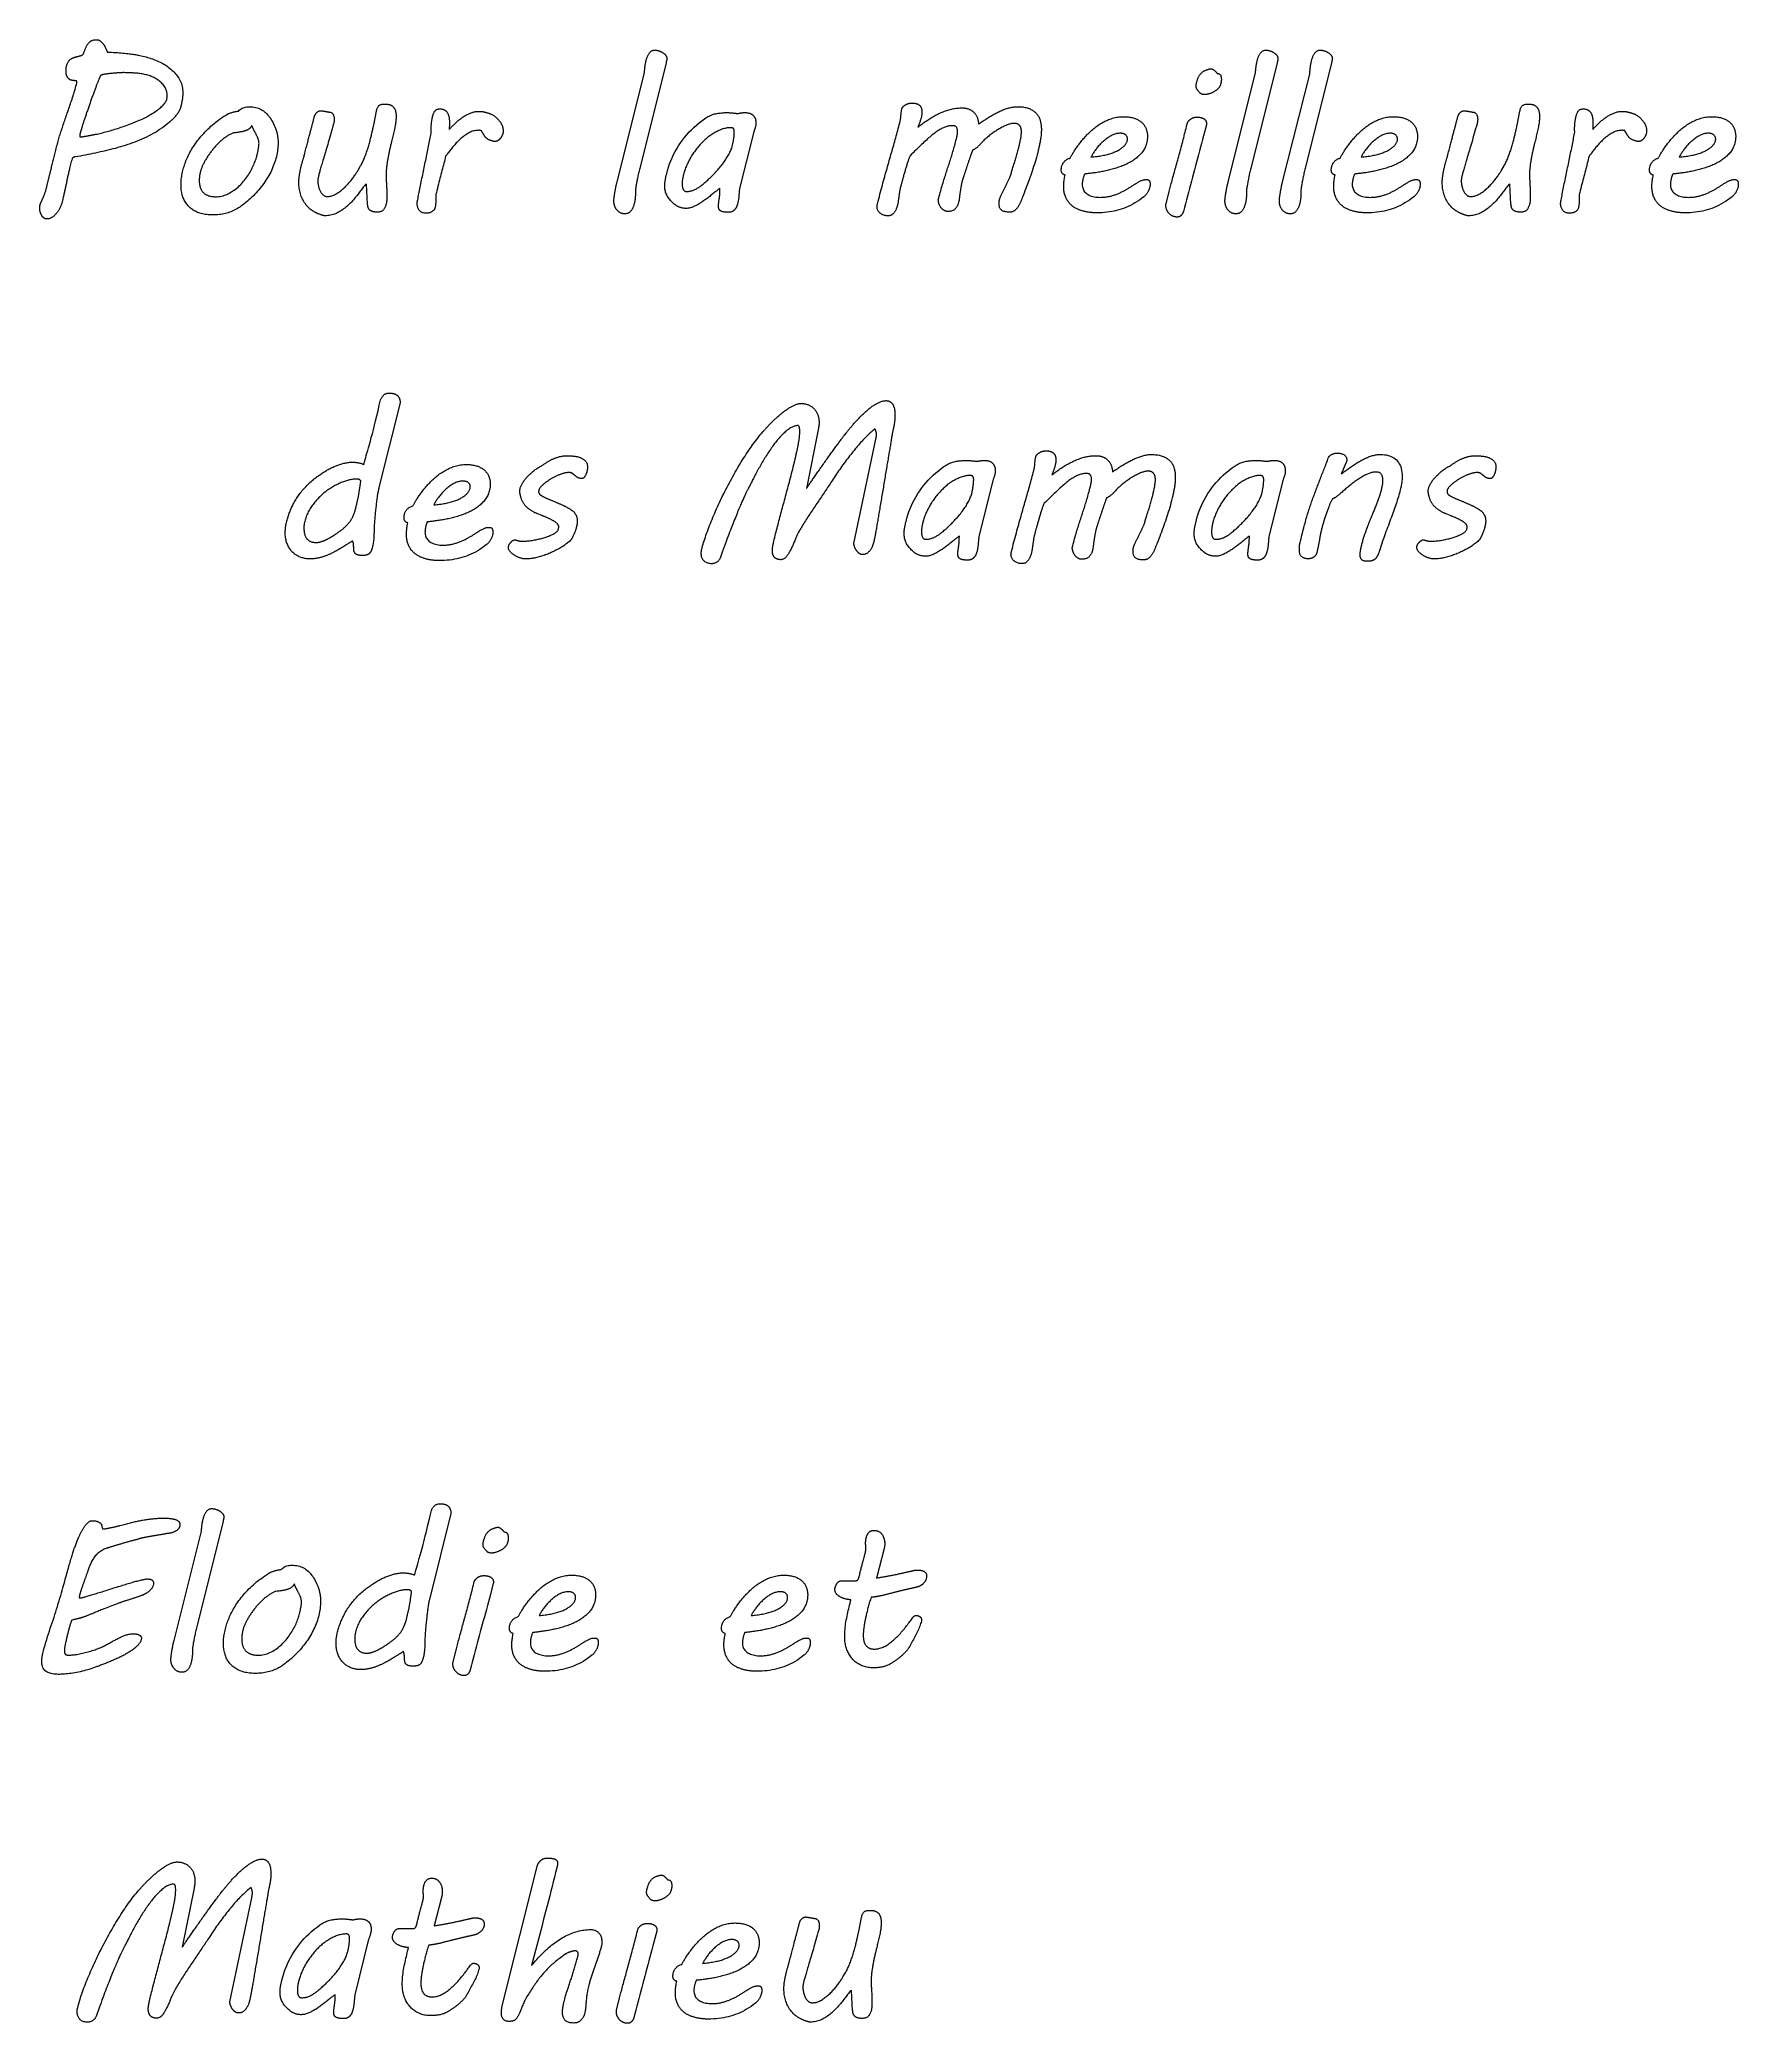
# Model space of a CAD drawing. Extents: x 120.6 to 167.1, y 73.5 to 127.9.
import ezdxf

# ---------------------------------------------------------------- set-up
doc = ezdxf.new("R2010")
doc.units = 0

msp = doc.modelspace()

# ---------------------------------------------------------------- linework, layer by layer
at = {"color": 7, "lineweight": 13}
for points in [[(120.566551, 123.392151), (120.568962, 123.402496), (120.571579, 123.412735), (120.574402, 123.422852), (120.577423, 123.432854), (120.580643, 123.442734), (120.584068, 123.452507), (120.5877, 123.462158), (120.59153, 123.471703), (120.595558, 123.481125), (120.599792, 123.490433), (120.604172, 123.499794), (120.608635, 123.509392), (120.61319, 123.519218), (120.617828, 123.529282), (120.622559, 123.539574), (120.627373, 123.550095), (120.632271, 123.560844), (120.637253, 123.571831), (120.642326, 123.583046), (120.647491, 123.59449), (120.652718, 123.60627), (120.658012, 123.618484), (120.663361, 123.631126), (120.668762, 123.644211), (120.674225, 123.657722), (120.679749, 123.671669), (120.685326, 123.68605), (120.690964, 123.700867), (120.696655, 123.71611), (120.702408, 123.731796), (120.708191, 123.748085), (120.713974, 123.765152), (120.719749, 123.782997), (120.725533, 123.801628), (120.731316, 123.821037), (120.737099, 123.841232), (120.742874, 123.862198), (120.748657, 123.883949), (120.75444, 123.906487), (120.760223, 123.929794), (120.872955, 124.392288), (120.881073, 124.425888), (120.889252, 124.459641), (120.897491, 124.49353), (120.905792, 124.527565), (120.914146, 124.561745), (120.922554, 124.596077), (120.931023, 124.630547), (120.939552, 124.665161), (120.948135, 124.699921), (120.956779, 124.734818), (120.965599, 124.770248), (120.974701, 124.806564), (120.984093, 124.843781), (120.993782, 124.881897), (121.003754, 124.920898), (121.014015, 124.960808), (121.024567, 125.00161), (121.0354, 125.043304), (121.046532, 125.085892), (121.057945, 125.129387), (121.06739, 125.16481), (121.077202, 125.200546), (121.087387, 125.23661), (121.097954, 125.272987), (121.108894, 125.309685), (121.120209, 125.346695), (121.131905, 125.384026), (121.143974, 125.421677), (121.156418, 125.459648), (121.169235, 125.497932), (121.182304, 125.536507), (121.19548, 125.57534), (121.208778, 125.614433), (121.222191, 125.653793), (121.235718, 125.693405), (121.249359, 125.733284), (121.263123, 125.773415), (121.276993, 125.813812), (121.290985, 125.854469), (121.305092, 125.895386), (121.319275, 125.936546), (121.333481, 125.977943), (121.347717, 126.019562), (121.361977, 126.061417), (121.376274, 126.103508), (121.390594, 126.145828), (121.404945, 126.188377), (121.419327, 126.231155), (121.433739, 126.27417), (121.448174, 126.317406), (121.462486, 126.360909), (121.476501, 126.404701), (121.490234, 126.448784), (121.503677, 126.493156), (121.51683, 126.537811), (121.529694, 126.582764), (121.542267, 126.627998), (121.55455, 126.673531), (121.566544, 126.719345), (121.578255, 126.76545), (121.578804, 126.767242), (121.579292, 126.76915), (121.579727, 126.771172), (121.580101, 126.773308), (121.580421, 126.775566), (121.580681, 126.777931), (121.580879, 126.780418), (121.581024, 126.78302), (121.581116, 126.785736), (121.581139, 126.788574), (121.581001, 126.793022), (121.580566, 126.797127), (121.579842, 126.800888), (121.578827, 126.804298), (121.57753, 126.807358), (121.575943, 126.810081), (121.574059, 126.812447), (121.571892, 126.814468), (121.569435, 126.816147), (121.566689, 126.817474), (121.563713, 126.818573), (121.560562, 126.819557), (121.557236, 126.820427), (121.553741, 126.821175), (121.550072, 126.821815), (121.546227, 126.822334), (121.542206, 126.822739), (121.538017, 126.823029), (121.533653, 126.823204), (121.529114, 126.823257), (121.514908, 126.823479), (121.50119, 126.824127), (121.487968, 126.825211), (121.475235, 126.826729), (121.46299, 126.828682), (121.451241, 126.831062), (121.43998, 126.833885), (121.429214, 126.837135), (121.418938, 126.84082), (121.409157, 126.84494), (121.399818, 126.849403), (121.390884, 126.854134), (121.382355, 126.859116), (121.374237, 126.864365), (121.366516, 126.869873), (121.359207, 126.875633), (121.352295, 126.88166), (121.345795, 126.887947), (121.339691, 126.894501), (121.334, 126.901306), (121.328667, 126.90834), (121.323654, 126.915581), (121.318954, 126.923027), (121.314575, 126.930672), (121.310516, 126.938522), (121.30677, 126.946571), (121.303345, 126.954826), (121.30024, 126.96328), (121.297447, 126.971939), (121.294975, 126.980797), (121.292778, 126.989799), (121.290817, 126.998886), (121.289078, 127.008064), (121.287575, 127.017334), (121.286301, 127.02668), (121.285263, 127.036118), (121.284454, 127.045647), (121.283875, 127.05526), (121.283531, 127.064957), (121.283417, 127.074738), (121.283714, 127.09967), (121.28463, 127.123589), (121.286148, 127.1465), (121.288269, 127.168396), (121.291, 127.189278), (121.294342, 127.209152), (121.298286, 127.228012), (121.302841, 127.245857), (121.307999, 127.262695), (121.313766, 127.278526), (121.320007, 127.293495), (121.326599, 127.307777), (121.333534, 127.321365), (121.34082, 127.334251), (121.34845, 127.346451), (121.35643, 127.357956), (121.364754, 127.368767), (121.373428, 127.378883), (121.382446, 127.388306), (121.391808, 127.397034), (121.401436, 127.40519), (121.411232, 127.41288), (121.421204, 127.420105), (121.431351, 127.426865), (121.441673, 127.433167), (121.452164, 127.439011), (121.46283, 127.444382), (121.473671, 127.449295), (121.48468, 127.453751), (121.495872, 127.457741), (121.507118, 127.461426), (121.518303, 127.464966), (121.529427, 127.468361), (121.540504, 127.471611), (121.551514, 127.474724), (121.562469, 127.477684), (121.573364, 127.480499), (121.584206, 127.483177), (121.594986, 127.485703), (121.605713, 127.488091), (121.61628, 127.490417), (121.626579, 127.492775), (121.636627, 127.495155), (121.646408, 127.497574), (121.655937, 127.500015), (121.665199, 127.502487), (121.674202, 127.50499), (121.682945, 127.507515), (121.691429, 127.510071), (121.699654, 127.512657), (121.70752, 127.51548), (121.71492, 127.51873), (121.721855, 127.522415), (121.728333, 127.526535), (121.734344, 127.53109), (121.739891, 127.536072), (121.74498, 127.541496), (121.749603, 127.547348), (121.753769, 127.553635), (121.757469, 127.560356), (121.763206, 127.572571), (121.76886, 127.584923), (121.774422, 127.597427), (121.7799, 127.610069), (121.785286, 127.622864), (121.790596, 127.635796), (121.795807, 127.64888), (121.800941, 127.662102), (121.805984, 127.675468), (121.810944, 127.688988), (121.815987, 127.702469), (121.821289, 127.715752), (121.826859, 127.728828), (121.83268, 127.741707), (121.838768, 127.754387), (121.845108, 127.766861), (121.851715, 127.779129), (121.858582, 127.791199), (121.865707, 127.803062), (121.873093, 127.814728), (121.880775, 127.826088), (121.888817, 127.837036), (121.897194, 127.847588), (121.90593, 127.857735), (121.915001, 127.867477), (121.924423, 127.876816), (121.934196, 127.885742), (121.944313, 127.894272), (121.954781, 127.902397), (121.965591, 127.91011), (121.976921, 127.917252), (121.988945, 127.923645), (122.001663, 127.929276), (122.015076, 127.934166), (122.029182, 127.938293), (122.043983, 127.941681), (122.059471, 127.944305), (122.075661, 127.94619), (122.092545, 127.947311), (122.110115, 127.947693), (122.122688, 127.947342), (122.134979, 127.946304), (122.146973, 127.944572), (122.158676, 127.942139), (122.170097, 127.939018), (122.181229, 127.935204), (122.192062, 127.930695), (122.202614, 127.925491), (122.212875, 127.919594), (122.222847, 127.913002), (122.232544, 127.905891), (122.241982, 127.898438), (122.25116, 127.890633), (122.260078, 127.882477), (122.268738, 127.873978), (122.277138, 127.865135), (122.285271, 127.855942), (122.293144, 127.846405), (122.300766, 127.836517), (122.308121, 127.826286), (122.315247, 127.815811), (122.322166, 127.805183), (122.328888, 127.794418), (122.335411, 127.783508), (122.341721, 127.772453), (122.347839, 127.761246), (122.353752, 127.749901), (122.359459, 127.738411), (122.364967, 127.726776), (122.37027, 127.714996), (122.375412, 127.703247), (122.38044, 127.691704), (122.385361, 127.680359), (122.390152, 127.669212), (122.394836, 127.658272), (122.399406, 127.647537), (122.403854, 127.637001), (122.408195, 127.626663), (122.412415, 127.616531), (122.416519, 127.606606), (122.475266, 127.604698), (122.532433, 127.60244), (122.587997, 127.599838), (122.641983, 127.596893), (122.694374, 127.593597), (122.745178, 127.589951), (122.794388, 127.585968), (122.84201, 127.581627), (122.888039, 127.57695), (122.932487, 127.571915), (122.975044, 127.566772), (123.015442, 127.561745), (123.053673, 127.556824), (123.089729, 127.552032), (123.123627, 127.547348), (123.15535, 127.542778), (123.184906, 127.53833), (123.212296, 127.533989), (123.237511, 127.52977), (123.260567, 127.525665), (123.30394, 127.517166), (123.347336, 127.507858), (123.39077, 127.497742), (123.434227, 127.486816), (123.477722, 127.475082), (123.521233, 127.46254), (123.564781, 127.449181), (123.60836, 127.43502), (123.651962, 127.420044), (123.695595, 127.404266), (123.738808, 127.387596), (123.781158, 127.36998), (123.822632, 127.35141), (123.863251, 127.331886), (123.902992, 127.311401), (123.941872, 127.28997), (123.979881, 127.267586), (124.017029, 127.24424), (124.053307, 127.219948), (124.088715, 127.194695), (124.123055, 127.16851), (124.15612, 127.141396), (124.18792, 127.113358), (124.218445, 127.084396), (124.247696, 127.054504), (124.275673, 127.023689), (124.302383, 126.991951), (124.32782, 126.95929), (124.35199, 126.925697), (124.374878, 126.89119), (124.396027, 126.855705), (124.41494, 126.819214), (124.431633, 126.781708), (124.446106, 126.743187), (124.458344, 126.703659), (124.468361, 126.663124), (124.476151, 126.621567), (124.481712, 126.579002), (124.485054, 126.535431), (124.486168, 126.490845), (124.485909, 126.467628), (124.485123, 126.444244), (124.483826, 126.420692), (124.482002, 126.396957), (124.47966, 126.373055), (124.476799, 126.348976), (124.473419, 126.324722), (124.469513, 126.300301), (124.465096, 126.275696), (124.460152, 126.250923), (124.439919, 126.149757), (124.434784, 126.125648), (124.428642, 126.101891), (124.421494, 126.078476), (124.413322, 126.055405), (124.404144, 126.032684), (124.393959, 126.010315), (124.382759, 125.988289), (124.370544, 125.966606), (124.357323, 125.945274), (124.343086, 125.924294), (124.328156, 125.903679), (124.312851, 125.883476), (124.297165, 125.863678), (124.281113, 125.844284), (124.264679, 125.825287), (124.247864, 125.806702), (124.230682, 125.788521), (124.21312, 125.770744), (124.19519, 125.753372), (124.176872, 125.736404), (124.124931, 125.689766), (124.072006, 125.644661), (124.018097, 125.601082), (123.963203, 125.559036), (123.907326, 125.518524), (123.850471, 125.479546), (123.792633, 125.442101), (123.73381, 125.406189), (123.674004, 125.371803), (123.613213, 125.338951), (123.551674, 125.307373), (123.489616, 125.276802), (123.427032, 125.247246), (123.36393, 125.218704), (123.300308, 125.19117), (123.236168, 125.16465), (123.171509, 125.139137), (123.106323, 125.114639), (123.040619, 125.091156), (122.974396, 125.06868), (122.907768, 125.047058), (122.840851, 125.026131), (122.773651, 125.005898), (122.706154, 124.986359), (122.638367, 124.967514), (122.570297, 124.949356), (122.50193, 124.9319), (122.433281, 124.915138), (122.364342, 124.899063), (122.295113, 124.883682), (122.22583, 124.868744), (122.156715, 124.853973), (122.087776, 124.839371), (122.019005, 124.824951), (121.950409, 124.810699), (121.881996, 124.796623), (121.813744, 124.782715), (121.745674, 124.76899), (121.677773, 124.755432), (121.610046, 124.74205), (121.529114, 124.730484), (121.516365, 124.728432), (121.504715, 124.725746), (121.494164, 124.72242), (121.484711, 124.71846), (121.476357, 124.713867), (121.469101, 124.708633), (121.462944, 124.702766), (121.457886, 124.696259), (121.453926, 124.689125), (121.451065, 124.681343), (121.439751, 124.641945), (121.428925, 124.603531), (121.418594, 124.566101), (121.408752, 124.529648), (121.399399, 124.494179), (121.390541, 124.459694), (121.382172, 124.426193), (121.37429, 124.393677), (121.366905, 124.362137), (121.360016, 124.331589), (121.353409, 124.301651), (121.346893, 124.27198), (121.340462, 124.242569), (121.334114, 124.213417), (121.327858, 124.184532), (121.321686, 124.155899), (121.315598, 124.127525), (121.309601, 124.099419), (121.303688, 124.071564), (121.297867, 124.043976), (121.292084, 124.016518), (121.286301, 123.989052), (121.280525, 123.961594), (121.274742, 123.934135), (121.268959, 123.90667), (121.263176, 123.879211), (121.257401, 123.851753), (121.251617, 123.824295), (121.245834, 123.796829), (121.240051, 123.769371), (121.234131, 123.741608), (121.227913, 123.713234), (121.221413, 123.684258), (121.214615, 123.654671), (121.207535, 123.624481), (121.200165, 123.593681), (121.192505, 123.562279), (121.184555, 123.530266), (121.176315, 123.497643), (121.167793, 123.464417), (121.164665, 123.453232), (121.161087, 123.441635), (121.157036, 123.429642), (121.152527, 123.417244), (121.14756, 123.404434), (121.14212, 123.391228), (121.136223, 123.377609), (121.129868, 123.363594), (121.123047, 123.349167), (121.115761, 123.334343), (121.108101, 123.319397), (121.100151, 123.304626), (121.091911, 123.290024), (121.083389, 123.275604), (121.07457, 123.261353), (121.065468, 123.247276), (121.056068, 123.233376), (121.046387, 123.219643), (121.036415, 123.206085), (121.026154, 123.192703), (121.015587, 123.179596), (121.004707, 123.166862), (120.993507, 123.154503), (120.981987, 123.142525), (120.970146, 123.130913), (120.957993, 123.119682), (120.945518, 123.108833), (120.932732, 123.098351), (120.919624, 123.088249), (120.906197, 123.078522), (120.892532, 123.069466), (120.878731, 123.061356), (120.864784, 123.054199), (120.850693, 123.047997), (120.836456, 123.042755), (120.822075, 123.03846), (120.807556, 123.035126), (120.792885, 123.032738), (120.778069, 123.031303), (120.763107, 123.03083), (120.752846, 123.03112), (120.742874, 123.031982), (120.733192, 123.033432), (120.723801, 123.035454), (120.714691, 123.038055), (120.705879, 123.041237), (120.69735, 123.044991), (120.68911, 123.049332), (120.68116, 123.054245), (120.6735, 123.059738), (120.666115, 123.065674), (120.658989, 123.07193), (120.65213, 123.078506), (120.645523, 123.085403), (120.639175, 123.092613), (120.633095, 123.100143), (120.627266, 123.107994), (120.621704, 123.116158), (120.616402, 123.124641), (120.611359, 123.133446), (120.60656, 123.142479), (120.60199, 123.151657), (120.597656, 123.16098), (120.593552, 123.170441), (120.589676, 123.180054), (120.586037, 123.189812), (120.582626, 123.199715), (120.579445, 123.209755), (120.576492, 123.219948), (120.573776, 123.230278), (120.571304, 123.240631), (120.569092, 123.250862), (120.567146, 123.260979), (120.565453, 123.270981), (120.564026, 123.280861), (120.562851, 123.290634), (120.561943, 123.300285), (120.561295, 123.30983), (120.560898, 123.319252), (120.560768, 123.32856), (120.560768, 123.332016), (120.560768, 123.335442), (120.560768, 123.338837), (120.560768, 123.342201), (120.560768, 123.345543), (120.560768, 123.348854), (120.560768, 123.352135), (120.560768, 123.355385), (120.560768, 123.358604), (120.560768, 123.361801), (120.560829, 123.364967), (120.561005, 123.368103), (120.561295, 123.371208), (120.561699, 123.37429), (120.562218, 123.377335), (120.562851, 123.380356), (120.563606, 123.383347), (120.564468, 123.386314), (120.565453, 123.389244)], [(137.141083, 127.005363), (137.142883, 127.025192), (137.144791, 127.045372), (137.146805, 127.065895), (137.148956, 127.086761), (137.151199, 127.107979), (137.153564, 127.129547), (137.156067, 127.151451), (137.158661, 127.173714), (137.161377, 127.19632), (137.164215, 127.219269), (137.167267, 127.242218), (137.170685, 127.264824), (137.174438, 127.287079), (137.178543, 127.30899), (137.182999, 127.330551), (137.187805, 127.351768), (137.192947, 127.372643), (137.198441, 127.393166), (137.204269, 127.413338), (137.210464, 127.433167), (137.217041, 127.452492), (137.224045, 127.471153), (137.231491, 127.489143), (137.239365, 127.506477), (137.247681, 127.52314), (137.256424, 127.539139), (137.265594, 127.554474), (137.275208, 127.569145), (137.285248, 127.583145), (137.295731, 127.596489), (137.306732, 127.608841), (137.318329, 127.619904), (137.330551, 127.629654), (137.343369, 127.638107), (137.356796, 127.645264), (137.370834, 127.651115), (137.385468, 127.65567), (137.400711, 127.65892), (137.416565, 127.660873), (137.433029, 127.661522), (137.442383, 127.661354), (137.451935, 127.660828), (137.4617, 127.659966), (137.471649, 127.658752), (137.481812, 127.657188), (137.492172, 127.655281), (137.502747, 127.653023), (137.513504, 127.650421), (137.524475, 127.647476), (137.535645, 127.64418), (137.54686, 127.640579), (137.557968, 127.636726), (137.568954, 127.632607), (137.579819, 127.628227), (137.590576, 127.623589), (137.601212, 127.618683), (137.611725, 127.613525), (137.622131, 127.608109), (137.632431, 127.602425), (137.642609, 127.596489), (137.652557, 127.590286), (137.662201, 127.583824), (137.671524, 127.577103), (137.680527, 127.570122), (137.689209, 127.562881), (137.697571, 127.555382), (137.705627, 127.547623), (137.713364, 127.539597), (137.720779, 127.531319), (137.727875, 127.522774), (137.734467, 127.514015), (137.740356, 127.505089), (137.74556, 127.495979), (137.750076, 127.486702), (137.753891, 127.477249), (137.757004, 127.467628), (137.75943, 127.457825), (137.761169, 127.447853), (137.762207, 127.437706), (137.762558, 127.427391), (137.762466, 127.422691), (137.762207, 127.417847), (137.76178, 127.412865), (137.761169, 127.40773), (137.760391, 127.402458), (137.75943, 127.397034), (137.758301, 127.391472), (137.757004, 127.385765), (137.755539, 127.379913), (137.753891, 127.373917), (137.752182, 127.367859), (137.750534, 127.361832), (137.748947, 127.355835), (137.747406, 127.349861), (137.745941, 127.343925), (137.744522, 127.338013), (137.743164, 127.33213), (137.741867, 127.326279), (137.740616, 127.32045), (137.739441, 127.314659), (137.016785, 124.418304), (137.00827, 124.383774), (137.000031, 124.349564), (136.992081, 124.315674), (136.984421, 124.282097), (136.977051, 124.24884), (136.969971, 124.215904), (136.963165, 124.183289), (136.956665, 124.150986), (136.950455, 124.119003), (136.944519, 124.087334), (136.938889, 124.056389), (136.933548, 124.026573), (136.928482, 123.997887), (136.923721, 123.970322), (136.919235, 123.943886), (136.915039, 123.918579), (136.911148, 123.894402), (136.907532, 123.871353), (136.904205, 123.849426), (136.901169, 123.828629), (136.901169, 123.759254), (136.901047, 123.741753), (136.900711, 123.72393), (136.900131, 123.705795), (136.899323, 123.68734), (136.898285, 123.668564), (136.897003, 123.649467), (136.895508, 123.630058), (136.893768, 123.610329), (136.8918, 123.590286), (136.889603, 123.569923), (136.887085, 123.549545), (136.884171, 123.529449), (136.880844, 123.509651), (136.877121, 123.490143), (136.872986, 123.470917), (136.868454, 123.451988), (136.86351, 123.433342), (136.858154, 123.414986), (136.852402, 123.396919), (136.846252, 123.379143), (136.839645, 123.361801), (136.83255, 123.345032), (136.824951, 123.32885), (136.816879, 123.31324), (136.808304, 123.29821), (136.799255, 123.283752), (136.789688, 123.269882), (136.779648, 123.256584), (136.769119, 123.243866), (136.758087, 123.231728), (136.746475, 123.220467), (136.734207, 123.210388), (136.721283, 123.2015), (136.707672, 123.193802), (136.693405, 123.187279), (136.678482, 123.181946), (136.662888, 123.177803), (136.646622, 123.174835), (136.6297, 123.173058), (136.612106, 123.17247), (136.59671, 123.172798), (136.581696, 123.173798), (136.567108, 123.175461), (136.552917, 123.177788), (136.539124, 123.180779), (136.525742, 123.184433), (136.512756, 123.188759), (136.500183, 123.193741), (136.488022, 123.199394), (136.476257, 123.205711), (136.46489, 123.212547), (136.453934, 123.219757), (136.44339, 123.227348), (136.433243, 123.235306), (136.423508, 123.243645), (136.414169, 123.252365), (136.405228, 123.261452), (136.396698, 123.27092), (136.38858, 123.280762), (136.380859, 123.290977), (136.37355, 123.30146), (136.366638, 123.31208), (136.360138, 123.322853), (136.354034, 123.333763), (136.348343, 123.344818), (136.343063, 123.356018), (136.338165, 123.367363), (136.333694, 123.378853), (136.32962, 123.390488), (136.325943, 123.402267), (136.322647, 123.414047), (136.319702, 123.425682), (136.317108, 123.437172), (136.31485, 123.448517), (136.312943, 123.459717), (136.311371, 123.470772), (136.310165, 123.481689), (136.309296, 123.492455), (136.308777, 123.503075), (136.308594, 123.513557), (136.308685, 123.523026), (136.308945, 123.532921), (136.309387, 123.543259), (136.309998, 123.554024), (136.310776, 123.565224), (136.311722, 123.576859), (136.312851, 123.588928), (136.314148, 123.601425), (136.315628, 123.614365), (136.317276, 123.627731), (136.319046, 123.641373), (136.320923, 123.655136), (136.322861, 123.669006), (136.324905, 123.682999), (136.327026, 123.697105), (136.329239, 123.711327), (136.331543, 123.725662), (136.333923, 123.74012), (136.336395, 123.754684), (136.338959, 123.769371), (136.341568, 123.784111), (136.344208, 123.798851), (136.346893, 123.813599), (136.349594, 123.828339), (136.352325, 123.843079), (136.355087, 123.857819), (136.35788, 123.872566), (136.360687, 123.887306), (136.363541, 123.902046), (136.366409, 123.916786), (136.369308, 123.931343), (136.372192, 123.945518), (136.375092, 123.959328), (136.377975, 123.972748), (136.380859, 123.985802), (136.383759, 123.998474), (136.386642, 124.01078), (136.389542, 124.022697), (136.392426, 124.034248), (136.395325, 124.045418)], [(153.90062, 127.005363), (153.902405, 127.025192), (153.904312, 127.045372), (153.906342, 127.065895), (153.908478, 127.086761), (153.910736, 127.107979), (153.913101, 127.129547), (153.915588, 127.151451), (153.918182, 127.173714), (153.920898, 127.19632), (153.923737, 127.219269), (153.926804, 127.242218), (153.930222, 127.264824), (153.933975, 127.287079), (153.93808, 127.30899), (153.942535, 127.330551), (153.947327, 127.351768), (153.952484, 127.372643), (153.957962, 127.393166), (153.963806, 127.413338), (153.969986, 127.433167), (153.976563, 127.452492), (153.983582, 127.471153), (153.991028, 127.489143), (153.998901, 127.506477), (154.007202, 127.52314), (154.015961, 127.539139), (154.025131, 127.554474), (154.034744, 127.569145), (154.044785, 127.583145), (154.055267, 127.596489), (154.066254, 127.608841), (154.077866, 127.619904), (154.090088, 127.629654), (154.102905, 127.638107), (154.116333, 127.645264), (154.130356, 127.651115), (154.145004, 127.65567), (154.160248, 127.65892), (154.176102, 127.660873), (154.192566, 127.661522), (154.20192, 127.661354), (154.211472, 127.660828), (154.221222, 127.659966), (154.231186, 127.658752), (154.241348, 127.657188), (154.251709, 127.655281), (154.262268, 127.653023), (154.273041, 127.650421), (154.284012, 127.647476), (154.295181, 127.64418), (154.306396, 127.640579), (154.31749, 127.636726), (154.328476, 127.632607), (154.339355, 127.628227), (154.350098, 127.623589), (154.360733, 127.618683), (154.371262, 127.613525), (154.381668, 127.608109), (154.391953, 127.602425), (154.40213, 127.596489), (154.412094, 127.590286), (154.421722, 127.583824), (154.431046, 127.577103), (154.440063, 127.570122), (154.448746, 127.562881), (154.457108, 127.555382), (154.465164, 127.547623), (154.4729, 127.539597), (154.480301, 127.531319), (154.487396, 127.522774), (154.493988, 127.514015), (154.499893, 127.505089), (154.505096, 127.495979), (154.509598, 127.486702), (154.513412, 127.477249), (154.516541, 127.467628), (154.518967, 127.457825), (154.520706, 127.447853), (154.521744, 127.437706), (154.522095, 127.427391), (154.522003, 127.422691), (154.521744, 127.417847), (154.521301, 127.412865), (154.520706, 127.40773), (154.519928, 127.402458), (154.518967, 127.397034), (154.517838, 127.391472), (154.516541, 127.385765), (154.515076, 127.379913), (154.513412, 127.373917), (154.511719, 127.367859), (154.510071, 127.361832), (154.508484, 127.355835), (154.506943, 127.349861), (154.505463, 127.343925), (154.504059, 127.338013), (154.502686, 127.33213), (154.501389, 127.326279), (154.500153, 127.32045), (154.498962, 127.314659), (153.776321, 124.418304), (153.767792, 124.383774), (153.759552, 124.349564), (153.751617, 124.315674), (153.743942, 124.282097), (153.736572, 124.24884), (153.729492, 124.215904), (153.722702, 124.183289), (153.716202, 124.150986), (153.709991, 124.119003), (153.704056, 124.087334), (153.698425, 124.056389), (153.693069, 124.026573), (153.688019, 123.997887), (153.683243, 123.970322), (153.678772, 123.943886), (153.674576, 123.918579), (153.67067, 123.894402), (153.667053, 123.871353), (153.663727, 123.849426), (153.660706, 123.828629), (153.660706, 123.759254), (153.660583, 123.741753), (153.660233, 123.72393), (153.659653, 123.705795), (153.658844, 123.68734), (153.657806, 123.668564), (153.65654, 123.649467), (153.655029, 123.630058), (153.653305, 123.610329), (153.651337, 123.590286), (153.649139, 123.569923), (153.646622, 123.549545), (153.643707, 123.529449), (153.640381, 123.509651), (153.636658, 123.490143), (153.632507, 123.470917), (153.627975, 123.451988), (153.623032, 123.433342), (153.617691, 123.414986), (153.611938, 123.396919), (153.605774, 123.379143), (153.599182, 123.361801), (153.592072, 123.345032), (153.584488, 123.32885), (153.576416, 123.31324), (153.567841, 123.29821), (153.558777, 123.283752), (153.549225, 123.269882), (153.539185, 123.256584), (153.528641, 123.243866), (153.517609, 123.231728), (153.506012, 123.220467), (153.493744, 123.210388), (153.480804, 123.2015), (153.467209, 123.193802), (153.452942, 123.187279), (153.438019, 123.181946), (153.422424, 123.177803), (153.406158, 123.174835), (153.389236, 123.173058), (153.371643, 123.17247), (153.356232, 123.172798), (153.341232, 123.173798), (153.32663, 123.175461), (153.312439, 123.177788), (153.29866, 123.180779), (153.285278, 123.184433), (153.272293, 123.188759), (153.25972, 123.193741), (153.247559, 123.199394), (153.235779, 123.205711), (153.224426, 123.212547), (153.21347, 123.219757), (153.202911, 123.227348), (153.19278, 123.235306), (153.183029, 123.243645), (153.173691, 123.252365), (153.164764, 123.261452), (153.156235, 123.27092), (153.148117, 123.280762), (153.140396, 123.290977), (153.133087, 123.30146), (153.126175, 123.31208), (153.119675, 123.322853), (153.113571, 123.333763), (153.10788, 123.344818), (153.102585, 123.356018), (153.097702, 123.367363), (153.093231, 123.378853), (153.089142, 123.390488), (153.08548, 123.402267), (153.082184, 123.414047), (153.079224, 123.425682), (153.07663, 123.437172), (153.074371, 123.448517), (153.072464, 123.459717), (153.070908, 123.470772), (153.069702, 123.481689), (153.068832, 123.492455), (153.068298, 123.503075), (153.06813, 123.513557), (153.068222, 123.523026), (153.068481, 123.532921), (153.068909, 123.543259), (153.069519, 123.554024), (153.070297, 123.565224), (153.071259, 123.576859), (153.072388, 123.588928), (153.073685, 123.601425), (153.075165, 123.614365), (153.076813, 123.627731), (153.078583, 123.641373), (153.080444, 123.655136), (153.082397, 123.669006), (153.084442, 123.682999), (153.086563, 123.697105), (153.088776, 123.711327), (153.091064, 123.725662), (153.093445, 123.74012), (153.095917, 123.754684), (153.09848, 123.769371), (153.101105, 123.784111), (153.103745, 123.798851), (153.106415, 123.813599), (153.109116, 123.828339), (153.111847, 123.843079), (153.114609, 123.857819), (153.117401, 123.872566), (153.120224, 123.887306), (153.123062, 123.902046), (153.125946, 123.916786), (153.12883, 123.931343), (153.131729, 123.945518), (153.134613, 123.959328), (153.137512, 123.972748), (153.140396, 123.985802), (153.14328, 123.998474), (153.146179, 124.01078), (153.149063, 124.022697), (153.151962, 124.034248), (153.154846, 124.045418)], [(155.392151, 127.005363), (155.393951, 127.025192), (155.395844, 127.045372), (155.397873, 127.065895), (155.400009, 127.086761), (155.402267, 127.107979), (155.404633, 127.129547), (155.40712, 127.151451), (155.409729, 127.173714), (155.412445, 127.19632), (155.415283, 127.219269), (155.418335, 127.242218), (155.421753, 127.264824), (155.425507, 127.287079), (155.429611, 127.30899), (155.434067, 127.330551), (155.438858, 127.351768), (155.444, 127.372643), (155.449493, 127.393166), (155.455338, 127.413338), (155.461517, 127.433167), (155.468109, 127.452492), (155.475113, 127.471153), (155.482559, 127.489143), (155.490433, 127.506477), (155.498749, 127.52314), (155.507492, 127.539139), (155.516663, 127.554474), (155.526276, 127.569145), (155.536316, 127.583145), (155.546799, 127.596489), (155.5578, 127.608841), (155.569397, 127.619904), (155.581619, 127.629654), (155.594437, 127.638107), (155.607864, 127.645264), (155.621887, 127.651115), (155.636536, 127.65567), (155.651779, 127.65892), (155.667633, 127.660873), (155.684097, 127.661522), (155.693451, 127.661354), (155.703003, 127.660828), (155.712769, 127.659966), (155.722717, 127.658752), (155.73288, 127.657188), (155.74324, 127.655281), (155.753815, 127.653023), (155.764572, 127.650421), (155.775543, 127.647476), (155.786713, 127.64418), (155.797928, 127.640579), (155.809021, 127.636726), (155.820007, 127.632607), (155.830887, 127.628227), (155.841644, 127.623589), (155.852264, 127.618683), (155.862793, 127.613525), (155.873199, 127.608109), (155.883484, 127.602425), (155.893661, 127.596489), (155.903625, 127.590286), (155.913269, 127.583824), (155.922577, 127.577103), (155.931595, 127.570122), (155.940277, 127.562881), (155.948639, 127.555382), (155.956696, 127.547623), (155.964432, 127.539597), (155.971832, 127.531319), (155.978943, 127.522774), (155.985535, 127.514015), (155.991425, 127.505089), (155.996628, 127.495979), (156.001129, 127.486702), (156.004944, 127.477249), (156.008072, 127.467628), (156.010498, 127.457825), (156.012238, 127.447853), (156.013275, 127.437706), (156.013626, 127.427391), (156.013535, 127.422691), (156.013275, 127.417847), (156.012848, 127.412865), (156.012238, 127.40773), (156.011459, 127.402458), (156.010498, 127.397034), (156.009369, 127.391472), (156.008072, 127.385765), (156.006592, 127.379913), (156.004944, 127.373917), (156.00325, 127.367859), (156.001602, 127.361832), (156.000015, 127.355835), (155.998474, 127.349861), (155.997009, 127.343925), (155.99559, 127.338013), (155.994232, 127.33213), (155.99292, 127.326279), (155.991684, 127.32045), (155.990509, 127.314659), (155.267853, 124.418304), (155.259338, 124.383774), (155.251099, 124.349564), (155.243149, 124.315674), (155.235474, 124.282097), (155.228119, 124.24884), (155.221024, 124.215904), (155.214233, 124.183289), (155.207733, 124.150986), (155.201523, 124.119003), (155.195587, 124.087334), (155.189957, 124.056389), (155.184601, 124.026573), (155.17955, 123.997887), (155.174774, 123.970322), (155.170303, 123.943886), (155.166107, 123.918579), (155.162201, 123.894402), (155.1586, 123.871353), (155.155273, 123.849426), (155.152237, 123.828629), (155.152237, 123.759254), (155.152115, 123.741753), (155.151764, 123.72393), (155.151184, 123.705795), (155.150391, 123.68734), (155.149353, 123.668564), (155.148071, 123.649467), (155.146576, 123.630058), (155.144836, 123.610329), (155.142868, 123.590286), (155.140671, 123.569923), (155.138153, 123.549545), (155.135239, 123.529449), (155.131912, 123.509651), (155.128189, 123.490143), (155.124054, 123.470917), (155.119507, 123.451988), (155.114563, 123.433342), (155.109222, 123.414986), (155.10347, 123.396919), (155.097321, 123.379143), (155.090714, 123.361801), (155.083618, 123.345032), (155.076019, 123.32885), (155.067947, 123.31324), (155.059372, 123.29821), (155.050308, 123.283752), (155.040756, 123.269882), (155.030716, 123.256584), (155.020172, 123.243866), (155.009155, 123.231728), (154.997543, 123.220467), (154.985275, 123.210388), (154.972336, 123.2015), (154.95874, 123.193802), (154.944473, 123.187279), (154.92955, 123.181946), (154.913956, 123.177803), (154.89769, 123.174835), (154.880768, 123.173058), (154.863174, 123.17247), (154.847778, 123.172798), (154.832764, 123.173798), (154.818176, 123.175461), (154.803986, 123.177788), (154.790192, 123.180779), (154.77681, 123.184433), (154.763824, 123.188759), (154.751251, 123.193741), (154.73909, 123.199394), (154.727325, 123.205711), (154.715958, 123.212547), (154.705002, 123.219757), (154.694458, 123.227348), (154.684311, 123.235306), (154.674561, 123.243645), (154.665222, 123.252365), (154.656296, 123.261452), (154.647766, 123.27092), (154.639648, 123.280762), (154.631927, 123.290977), (154.624619, 123.30146), (154.617706, 123.31208), (154.611206, 123.322853), (154.605103, 123.333763), (154.599411, 123.344818), (154.594116, 123.356018), (154.589233, 123.367363), (154.584747, 123.378853), (154.580688, 123.390488), (154.577011, 123.402267), (154.573715, 123.414047), (154.57077, 123.425682), (154.568161, 123.437172), (154.565918, 123.448517), (154.563995, 123.459717), (154.562439, 123.470772), (154.561234, 123.481689), (154.560364, 123.492455), (154.559845, 123.503075), (154.559662, 123.513557), (154.559753, 123.523026), (154.560013, 123.532921), (154.560455, 123.543259), (154.56105, 123.554024), (154.561829, 123.565224), (154.56279, 123.576859), (154.563919, 123.588928), (154.565216, 123.601425), (154.566681, 123.614365), (154.568344, 123.627731), (154.570114, 123.641373), (154.571976, 123.655136), (154.573929, 123.669006), (154.575974, 123.682999), (154.578094, 123.697105), (154.580307, 123.711327), (154.582611, 123.725662), (154.584991, 123.74012), (154.587463, 123.754684), (154.590027, 123.769371), (154.592636, 123.784111), (154.595276, 123.798851), (154.597961, 123.813599), (154.600647, 123.828339), (154.603394, 123.843079), (154.60614, 123.857819), (154.608932, 123.872566), (154.611755, 123.887306), (154.614594, 123.902046), (154.617477, 123.916786), (154.620361, 123.931343), (154.62326, 123.945518), (154.62616, 123.959328), (154.629044, 123.972748), (154.631927, 123.985802), (154.634827, 123.998474), (154.637711, 124.01078), (154.640594, 124.022697), (154.643494, 124.034248), (154.646393, 124.045418)], [(121.714111, 125.528282), (121.712906, 125.524132), (121.711624, 125.519783), (121.710251, 125.515228), (121.708794, 125.510475), (121.707245, 125.505524), (121.705612, 125.500359), (121.703888, 125.494995), (121.702087, 125.489433), (121.700188, 125.483665), (121.698212, 125.477699), (121.696205, 125.471596), (121.694221, 125.465439), (121.692268, 125.459229), (121.690346, 125.452957), (121.688454, 125.446625), (121.686592, 125.440239), (121.684753, 125.433792), (121.682945, 125.427284), (121.681168, 125.420723), (121.67942, 125.414108), (121.677719, 125.407516), (121.676071, 125.401039), (121.674477, 125.394684), (121.672943, 125.388435), (121.671471, 125.382309), (121.670059, 125.376297), (121.668701, 125.370399), (121.667397, 125.364616), (121.666153, 125.358955), (121.66497, 125.353401), (121.663872, 125.348068), (121.662888, 125.343056), (121.662018, 125.338356), (121.66127, 125.333977), (121.660629, 125.329918), (121.66011, 125.326172), (121.659706, 125.322746), (121.659416, 125.319641), (121.659248, 125.316849), (121.659187, 125.314384), (121.659233, 125.311531), (121.659363, 125.308777), (121.659576, 125.306099), (121.659882, 125.303513), (121.660271, 125.30101), (121.660751, 125.298599), (121.661316, 125.296272), (121.661964, 125.294029), (121.662697, 125.291878), (121.663521, 125.28981), (121.66449, 125.287888), (121.665665, 125.286171), (121.667038, 125.284653), (121.66861, 125.283333), (121.670387, 125.282227), (121.672371, 125.281311), (121.674553, 125.280602), (121.676933, 125.280098), (121.67952, 125.279793), (121.682312, 125.279694), (121.684425, 125.27977), (121.687286, 125.279984), (121.690895, 125.280342), (121.695259, 125.280853), (121.700378, 125.281502), (121.706245, 125.282295), (121.712868, 125.283234), (121.720238, 125.284317), (121.728355, 125.285545), (121.737236, 125.286919), (121.746674, 125.288406), (121.756485, 125.289986), (121.76667, 125.291649), (121.777237, 125.293396), (121.788177, 125.295227), (121.7995, 125.29715), (121.811188, 125.299164), (121.823257, 125.301254), (121.835701, 125.303436), (121.848518, 125.30571), (121.861626, 125.308052), (121.874939, 125.310448), (121.888451, 125.312904), (121.902168, 125.315422), (121.916084, 125.317993), (121.930206, 125.320625), (121.944534, 125.323311), (121.959053, 125.326057), (121.973785, 125.328865), (121.988716, 125.331726), (122.003685, 125.334618), (122.018547, 125.337509), (122.033287, 125.340393), (122.047913, 125.343285), (122.062424, 125.346176), (122.07682, 125.349068), (122.091095, 125.351959), (122.105263, 125.354851), (122.119308, 125.357742), (122.13324, 125.360626), (122.171082, 125.368942), (122.209435, 125.377686), (122.248314, 125.386864), (122.287712, 125.396477), (122.327629, 125.406517), (122.368073, 125.416992), (122.409027, 125.42791), (122.450508, 125.439255), (122.492508, 125.451035), (122.535034, 125.463242), (122.577797, 125.47583), (122.620537, 125.488739), (122.663239, 125.501968), (122.705925, 125.515503), (122.748573, 125.529366), (122.791191, 125.543549), (122.833786, 125.558044), (122.87635, 125.572853), (122.918884, 125.58799), (122.961388, 125.603439), (123.003693, 125.619164), (123.045624, 125.635117), (123.087173, 125.651306), (123.128349, 125.667725), (123.169151, 125.684372), (123.209572, 125.701256), (123.249626, 125.718369), (123.289299, 125.73571), (123.32859, 125.753288), (123.367516, 125.771088), (123.405815, 125.789131), (123.443245, 125.807396), (123.479813, 125.825897), (123.515511, 125.844627), (123.550346, 125.863586), (123.584305, 125.882782), (123.617401, 125.902206), (123.649635, 125.92186), (123.681, 125.94175), (123.711494, 125.961868), (123.742653, 125.983261), (123.772545, 126.004646), (123.801155, 126.026039), (123.828506, 126.047432), (123.854576, 126.068817), (123.879379, 126.09021), (123.902908, 126.111603), (123.925163, 126.132988), (123.946152, 126.154381), (123.965866, 126.175774), (123.983986, 126.197304), (124.000206, 126.219131), (124.014511, 126.241241), (124.026909, 126.263641), (124.037407, 126.286339), (124.04599, 126.309319), (124.052666, 126.332581), (124.057434, 126.35614), (124.060295, 126.37999), (124.061249, 126.404129), (124.061066, 126.418419), (124.060501, 126.432396), (124.059563, 126.446053), (124.058243, 126.459396), (124.056557, 126.472412), (124.054489, 126.485123), (124.052048, 126.497505), (124.049225, 126.509575), (124.046036, 126.521324), (124.042465, 126.532753), (124.038666, 126.54393), (124.034775, 126.554901), (124.0308, 126.565666), (124.026741, 126.576233), (124.022591, 126.586594), (124.018356, 126.596756), (124.014038, 126.606712), (124.009628, 126.61647), (124.005135, 126.626022), (124.000549, 126.635368), (123.982773, 126.663094), (123.964127, 126.689598), (123.944618, 126.71489), (123.92424, 126.738968), (123.902992, 126.761833), (123.880882, 126.783485), (123.857903, 126.803925), (123.834053, 126.823143), (123.809341, 126.841148), (123.78376, 126.857948), (123.757507, 126.873726), (123.730804, 126.888702), (123.703629, 126.902863), (123.675995, 126.916222), (123.647903, 126.928764), (123.619339, 126.940498), (123.590317, 126.951424), (123.560837, 126.96154), (123.530891, 126.970848), (123.500481, 126.979347), (123.469696, 126.987152), (123.438622, 126.994377), (123.407257, 127.00103), (123.37561, 127.007095), (123.343666, 127.012589), (123.31144, 127.017502), (123.278915, 127.021843), (123.246109, 127.025597), (123.213013, 127.028778), (123.179626, 127.03138), (123.146156, 127.033577), (123.112801, 127.035545), (123.079559, 127.037277), (123.046432, 127.03878), (123.01342, 127.040054), (122.980522, 127.041092), (122.947746, 127.041901), (122.915085, 127.04248), (122.882538, 127.042824), (122.850105, 127.042946), (122.840981, 127.042885), (122.830971, 127.042709), (122.820053, 127.042419), (122.80825, 127.042015), (122.79554, 127.041496), (122.781944, 127.040863), (122.767448, 127.040108), (122.752052, 127.039246), (122.735764, 127.038261), (122.718582, 127.037163), (122.700867, 127.035973), (122.682968, 127.034737), (122.664902, 127.033432), (122.646667, 127.032074), (122.62825, 127.030655), (122.609665, 127.029182), (122.590904, 127.027649), (122.571976, 127.026062), (122.552864, 127.024414), (122.533585, 127.022705), (122.514366, 127.020927), (122.49543, 127.019066), (122.476784, 127.017113), (122.458427, 127.015076), (122.440361, 127.012955), (122.422585, 127.010742), (122.405098, 127.008446), (122.387901, 127.006058), (122.370995, 127.003586), (122.35437, 127.00103), (122.338425, 126.998383), (122.323555, 126.995651), (122.309753, 126.992836), (122.29702, 126.989929), (122.285355, 126.986938), (122.274765, 126.983856), (122.265236, 126.980698), (122.256783, 126.97744), (122.249397, 126.974106), (122.24308, 126.97068), (122.240234, 126.968826), (122.237473, 126.966743), (122.234802, 126.964432), (122.232216, 126.961891), (122.229713, 126.959114), (122.227303, 126.956108), (122.224976, 126.952873), (122.222733, 126.949402), (122.220581, 126.945702), (122.218513, 126.941772), (122.21653, 126.937782), (122.214638, 126.933907), (122.21283, 126.930153), (122.211113, 126.926514), (122.20948, 126.922981), (122.207932, 126.919571), (122.206474, 126.916275), (122.205101, 126.913101), (122.203812, 126.910034), (122.202614, 126.907089), (122.197815, 126.895073), (122.192673, 126.882172), (122.18718, 126.868362), (122.181343, 126.853668), (122.175156, 126.838074), (122.168625, 126.821579), (122.161743, 126.804199), (122.154518, 126.785912), (122.146942, 126.766731), (122.139023, 126.746658), (122.130875, 126.725891), (122.122604, 126.704628), (122.11422, 126.682877), (122.105721, 126.660637), (122.097107, 126.637901), (122.088379, 126.614677), (122.079536, 126.590958), (122.070572, 126.56675), (122.061501, 126.542053), (122.052307, 126.516861), (122.043015, 126.49128), (122.03363, 126.465408), (122.024162, 126.439247), (122.01461, 126.412796), (122.004974, 126.386063), (121.995247, 126.359032), (121.985435, 126.331718), (121.975533, 126.304115), (121.965546, 126.276215), (121.955475, 126.248032), (121.945396, 126.21978), (121.93541, 126.191666), (121.925514, 126.163704), (121.915695, 126.13588), (121.905968, 126.1082), (121.896332, 126.080673), (121.88678, 126.053284), (121.877312, 126.026039), (121.867928, 125.99894), (121.858635, 125.971985), (121.849457, 125.945274), (121.840424, 125.918915), (121.831535, 125.892899), (121.822792, 125.867233), (121.814194, 125.841911), (121.80574, 125.816933), (121.797432, 125.792305), (121.789261, 125.768028), (121.781242, 125.744095), (121.773369, 125.720505), (121.765747, 125.69751), (121.758507, 125.675354), (121.75164, 125.654037), (121.745155, 125.63356), (121.739037, 125.613914), (121.733299, 125.595116), (121.727943, 125.577148), (121.722954, 125.56002), (121.718346, 125.543732)], [(152.293457, 126.777008), (152.296585, 126.789413), (152.300171, 126.80233), (152.304214, 126.815773), (152.308716, 126.829735), (152.31369, 126.844215), (152.319122, 126.859215), (152.325027, 126.874741), (152.33139, 126.890785), (152.338211, 126.907349), (152.34549, 126.924431), (152.353577, 126.941597), (152.362839, 126.95842), (152.37323, 126.974899), (152.384796, 126.991028), (152.397522, 127.006813), (152.411392, 127.022247), (152.426422, 127.037338), (152.442612, 127.052078), (152.459961, 127.066475), (152.478455, 127.080521), (152.487915, 127.085678), (152.497772, 127.090752), (152.508026, 127.095741), (152.518692, 127.100639), (152.529755, 127.105453), (152.541229, 127.110176), (152.553116, 127.114815), (152.565399, 127.11937), (152.578094, 127.123833), (152.591187, 127.128212), (152.604111, 127.132332), (152.616272, 127.136017), (152.627701, 127.139267), (152.638367, 127.14209), (152.648285, 127.14447), (152.65744, 127.146423), (152.665848, 127.147942), (152.673508, 127.149025), (152.68042, 127.149673), (152.686584, 127.149895), (152.692368, 127.149689), (152.698196, 127.149086), (152.704056, 127.148071), (152.70993, 127.146652), (152.715851, 127.144836), (152.721786, 127.142609), (152.727753, 127.139977), (152.733749, 127.136948), (152.739777, 127.133507), (152.745834, 127.129662), (152.751831, 127.12558), (152.75769, 127.121452), (152.763397, 127.117256), (152.768951, 127.113007), (152.774384, 127.108704), (152.779663, 127.10434), (152.78479, 127.099915), (152.789764, 127.095436), (152.794617, 127.090897), (152.799316, 127.086304), (152.805054, 127.08046), (152.81076, 127.074509), (152.816391, 127.068436), (152.821976, 127.062248), (152.827484, 127.055946), (152.832947, 127.04953), (152.838364, 127.042999), (152.843704, 127.036354), (152.848999, 127.029587), (152.854233, 127.022705), (152.868179, 127.021149), (152.881104, 127.018776), (152.893036, 127.015594), (152.903946, 127.011612), (152.913849, 127.006813), (152.922729, 127.001205), (152.930618, 126.994781), (152.937469, 126.987556), (152.943329, 126.979523), (152.948181, 126.97068), (152.952301, 126.961258), (152.955978, 126.951485), (152.959229, 126.941368), (152.962051, 126.930901), (152.964432, 126.92009), (152.966385, 126.908936), (152.967896, 126.89743), (152.968994, 126.885582), (152.969635, 126.873383), (152.969849, 126.86084), (152.969757, 126.851669), (152.969513, 126.842682), (152.96907, 126.83387), (152.96846, 126.825226), (152.967682, 126.816757), (152.966736, 126.808456), (152.965607, 126.800339), (152.964294, 126.792389), (152.96283, 126.784615), (152.961182, 126.777008), (152.959473, 126.769638), (152.957825, 126.762558), (152.956238, 126.755768), (152.954712, 126.74926), (152.953232, 126.743042), (152.951813, 126.737122), (152.950455, 126.731483), (152.949158, 126.726135), (152.947906, 126.721077), (152.946732, 126.716309), (152.942947, 126.704269), (152.938522, 126.692429), (152.933456, 126.680794), (152.927765, 126.669365), (152.921432, 126.658134), (152.914474, 126.64711), (152.90686, 126.636284), (152.898636, 126.625656), (152.889755, 126.615242), (152.880249, 126.605019), (152.87027, 126.595047), (152.860016, 126.585365), (152.849457, 126.575974), (152.838623, 126.566864), (152.827484, 126.558052), (152.816071, 126.549522), (152.804367, 126.541283), (152.792374, 126.533333), (152.78009, 126.525673), (152.767517, 126.518303), (152.75473, 126.511238), (152.741852, 126.504486), (152.728836, 126.498055), (152.715714, 126.491943), (152.702484, 126.486145), (152.689117, 126.480667), (152.675659, 126.47551), (152.662064, 126.470665), (152.648361, 126.466141), (152.634552, 126.461937), (152.62085, 126.458092), (152.607483, 126.454651), (152.594482, 126.451614), (152.581818, 126.44899), (152.569504, 126.446762), (152.557541, 126.444939), (152.545929, 126.443527), (152.534653, 126.442513), (152.523727, 126.44191), (152.513138, 126.441704), (152.500153, 126.441933), (152.487762, 126.442627), (152.475983, 126.443787), (152.464813, 126.445404), (152.454254, 126.447487), (152.44429, 126.450027), (152.434937, 126.453033), (152.426193, 126.456505), (152.41806, 126.460434), (152.410522, 126.464828), (152.403107, 126.469971), (152.395325, 126.476158), (152.387161, 126.483383), (152.378616, 126.491653), (152.36969, 126.500961), (152.360413, 126.511307), (152.350739, 126.522697), (152.340698, 126.535126), (152.330276, 126.548599), (152.319473, 126.56311), (152.313385, 126.571594), (152.307861, 126.579697), (152.302872, 126.587433), (152.298431, 126.594788), (152.29454, 126.601768), (152.291199, 126.608376), (152.288422, 126.614601), (152.286179, 126.620453), (152.284485, 126.625931), (152.28334, 126.631035), (152.282516, 126.63588), (152.281784, 126.640572), (152.281128, 126.645126), (152.280563, 126.649536), (152.28009, 126.653801), (152.279694, 126.657921), (152.279388, 126.661896), (152.279175, 126.665726), (152.279053, 126.669411), (152.279007, 126.672951), (152.279053, 126.679237), (152.279175, 126.685379), (152.279388, 126.691376), (152.279694, 126.697227), (152.28009, 126.702942), (152.280563, 126.708504), (152.281128, 126.713921), (152.281784, 126.7192), (152.282516, 126.724327), (152.28334, 126.729317), (152.284225, 126.734215), (152.285126, 126.739082), (152.286072, 126.743927), (152.287048, 126.748741), (152.28804, 126.753525), (152.289063, 126.758278), (152.290115, 126.763008), (152.291199, 126.7677), (152.292328, 126.772369)], [(124.489059, 124.36338), (124.498207, 124.398865), (124.508308, 124.434784), (124.519363, 124.47113), (124.531372, 124.507912), (124.544342, 124.545128), (124.558258, 124.582779), (124.573128, 124.620857), (124.588959, 124.659378), (124.605736, 124.698326), (124.623466, 124.737709), (124.642242, 124.777359), (124.662148, 124.817085), (124.683174, 124.856903), (124.70533, 124.896812), (124.728615, 124.936798), (124.753021, 124.976875), (124.778564, 125.017044), (124.805229, 125.057297), (124.833023, 125.097633), (124.861938, 125.138054), (124.892014, 125.178436), (124.923279, 125.218643), (124.955727, 125.258682), (124.989357, 125.298538), (125.02417, 125.338226), (125.060173, 125.377739), (125.097366, 125.417084), (125.135735, 125.456253), (125.175293, 125.495247), (125.216034, 125.534065), (125.258018, 125.57254), (125.301308, 125.610489), (125.345894, 125.647926), (125.391785, 125.684837), (125.438972, 125.72123), (125.487457, 125.757103), (125.537247, 125.79245), (125.588341, 125.827286), (125.640732, 125.861595), (125.694427, 125.895386), (125.70356, 125.900635), (125.713615, 125.905968), (125.724602, 125.911385), (125.736511, 125.916893), (125.749344, 125.922485), (125.763107, 125.928162), (125.777786, 125.933929), (125.793396, 125.939781), (125.809929, 125.945724), (125.827393, 125.951752), (125.845367, 125.957573), (125.863464, 125.962906), (125.881676, 125.967751), (125.900002, 125.972099), (125.918442, 125.97596), (125.937004, 125.979324), (125.955673, 125.982201), (125.974464, 125.984589), (125.99337, 125.986481), (126.01239, 125.987885), (126.035713, 126.010948), (126.0606, 126.031586), (126.087051, 126.049797), (126.115059, 126.065582), (126.14463, 126.078934), (126.175766, 126.089867), (126.208458, 126.098358), (126.242706, 126.104431), (126.278526, 126.10807), (126.315895, 126.109291), (126.360283, 126.108147), (126.403252, 126.104721), (126.444801, 126.099014), (126.48494, 126.091019), (126.523659, 126.080742), (126.560959, 126.068184), (126.596848, 126.053337), (126.631317, 126.036217), (126.664368, 126.016808), (126.696007, 125.99511), (126.726402, 125.971451), (126.75573, 125.946144), (126.783981, 125.919189), (126.811165, 125.890587), (126.837288, 125.860336), (126.862335, 125.828438), (126.886307, 125.794891), (126.909218, 125.759705), (126.931053, 125.722862), (126.95182, 125.684372), (126.958138, 125.671684), (126.964371, 125.65905), (126.970512, 125.646477), (126.97657, 125.633965), (126.982536, 125.621506), (126.988419, 125.6091), (126.994217, 125.596764), (126.999924, 125.584473), (127.005547, 125.57225), (127.011078, 125.560081), (127.016487, 125.547867), (127.021721, 125.535507), (127.026779, 125.52301), (127.031662, 125.510361), (127.036369, 125.497574), (127.040909, 125.484634), (127.045273, 125.471558), (127.049469, 125.458328), (127.053482, 125.444962), (127.057327, 125.43145), (127.061012, 125.417763), (127.064552, 125.40387), (127.067955, 125.389778), (127.071205, 125.375488), (127.07431, 125.360992), (127.077271, 125.346291), (127.080093, 125.33139), (127.082764, 125.316292), (127.085297, 125.30098), (127.087677, 125.285477), (127.089874, 125.269661), (127.091843, 125.253448), (127.093575, 125.236824), (127.095078, 125.219803), (127.096352, 125.20237), (127.097389, 125.18454), (127.098206, 125.166298), (127.098778, 125.147652), (127.099129, 125.128601), (127.099243, 125.109154), (127.098518, 125.063393), (127.096352, 125.017464), (127.092735, 124.971359), (127.087677, 124.925079), (127.081177, 124.878624), (127.073227, 124.832001), (127.063835, 124.785202), (127.052994, 124.738235), (127.04071, 124.691086), (127.026978, 124.643768), (127.011917, 124.596481), (126.995644, 124.549423), (126.978157, 124.502594), (126.959457, 124.455994), (126.939537, 124.40963), (126.918411, 124.363495), (126.896065, 124.317596), (126.872505, 124.271927), (126.847733, 124.226486), (126.821747, 124.181274), (126.794594, 124.136375), (126.766304, 124.091843), (126.736893, 124.047691), (126.70636, 124.003914), (126.67469, 123.96051), (126.641899, 123.91748), (126.607971, 123.874832), (126.572929, 123.832558), (126.536751, 123.790657), (126.499451, 123.749138), (126.461166, 123.708221), (126.422043, 123.668144), (126.38208, 123.628906), (126.341278, 123.5905), (126.299637, 123.55294), (126.257164, 123.516212), (126.213844, 123.480331), (126.169693, 123.445282), (126.124702, 123.411072), (126.078873, 123.377701), (126.047318, 123.355659), (126.015106, 123.334625), (125.982224, 123.314613), (125.948677, 123.295609), (125.914467, 123.277611), (125.879593, 123.260628), (125.844055, 123.244659), (125.807854, 123.229698), (125.770981, 123.215752), (125.733444, 123.20282), (125.695129, 123.19101), (125.655922, 123.180443), (125.615814, 123.171127), (125.574814, 123.163048), (125.532913, 123.156212), (125.49012, 123.150612), (125.446426, 123.146263), (125.40184, 123.143158), (125.356361, 123.141296), (125.309982, 123.140671), (125.26606, 123.141266), (125.22332, 123.143044), (125.18177, 123.146004), (125.141403, 123.150154), (125.102219, 123.155487), (125.064224, 123.162003), (125.027412, 123.169708), (124.991783, 123.178596), (124.957344, 123.188667), (124.924088, 123.199928), (124.891975, 123.212288), (124.860954, 123.225655), (124.831039, 123.240036), (124.802223, 123.255424), (124.774498, 123.271828), (124.747879, 123.289246), (124.722351, 123.307671), (124.697929, 123.32711), (124.674606, 123.347565), (124.652374, 123.369026), (124.631241, 123.391426), (124.611214, 123.414696), (124.592278, 123.438835), (124.574448, 123.463837), (124.557709, 123.489708), (124.542068, 123.516449), (124.527527, 123.544052), (124.514091, 123.572525), (124.501747, 123.60186), (124.490501, 123.632065), (124.480339, 123.663055), (124.471252, 123.694733), (124.463226, 123.727112), (124.456276, 123.760178), (124.450394, 123.793938), (124.44558, 123.8284), (124.441841, 123.863548), (124.439163, 123.899391), (124.437561, 123.935928), (124.437027, 123.973152), (124.437546, 124.009834), (124.43911, 124.047035), (124.441711, 124.084763), (124.445351, 124.123001), (124.450035, 124.161766), (124.455757, 124.20105), (124.462524, 124.240852), (124.470329, 124.281174), (124.479172, 124.322021)], [(128.093597, 125.828903), (128.096008, 125.83802), (128.098633, 125.846878), (128.10144, 125.855484), (128.104462, 125.863823), (128.107697, 125.871902), (128.111115, 125.879715), (128.114746, 125.887276), (128.118576, 125.894577), (128.122604, 125.901611), (128.126846, 125.908394), (128.13121, 125.914909), (128.13562, 125.921173), (128.140106, 125.92717), (128.144653, 125.932907), (128.149246, 125.938385), (128.1539, 125.943604), (128.1586, 125.948555), (128.163376, 125.953255), (128.168198, 125.957695), (128.173096, 125.961868), (128.177963, 125.965797), (128.182739, 125.969498), (128.187439, 125.972969), (128.192047, 125.976204), (128.196579, 125.97921), (128.201019, 125.981987), (128.205368, 125.984528), (128.209625, 125.986847), (128.213806, 125.988922), (128.217896, 125.990776), (128.221848, 125.992424), (128.225647, 125.993896), (128.229248, 125.995193), (128.232697, 125.996323), (128.235962, 125.997276), (128.239059, 125.998062), (128.241974, 125.998665), (128.24472, 125.9991), (128.247284, 125.999359), (128.249695, 125.999443), (128.256165, 125.999374), (128.262878, 125.999161), (128.269806, 125.998795), (128.276978, 125.998291), (128.284378, 125.997643), (128.292007, 125.996841), (128.299866, 125.995903), (128.307968, 125.99482), (128.316284, 125.993591), (128.324844, 125.992218), (128.333481, 125.990791), (128.342072, 125.989388), (128.350601, 125.988014), (128.35907, 125.986671), (128.367477, 125.985352), (128.375839, 125.98407), (128.384125, 125.982811), (128.392365, 125.981583), (128.400543, 125.980385), (128.408676, 125.97921), (128.417892, 125.977478), (128.427048, 125.975746), (128.436157, 125.974007), (128.445206, 125.972275), (128.454193, 125.970543), (128.463135, 125.968803), (128.472, 125.967072), (128.48082, 125.96534), (128.489578, 125.9636), (128.498276, 125.961868), (128.512894, 125.960739), (128.526672, 125.958519), (128.539597, 125.955193), (128.551697, 125.950768), (128.562958, 125.945251), (128.57338, 125.938629), (128.582962, 125.930908), (128.591705, 125.922096), (128.599609, 125.912178), (128.606674, 125.901169), (128.612991, 125.889374), (128.618637, 125.877121), (128.623627, 125.864395), (128.627945, 125.851219), (128.631607, 125.837578), (128.634598, 125.823471), (128.636932, 125.808899), (128.63858, 125.793869), (128.639587, 125.778374), (128.639923, 125.762421), (128.63974, 125.749786), (128.639221, 125.737328), (128.638351, 125.725044), (128.637146, 125.712936), (128.635574, 125.700996), (128.633667, 125.689232), (128.631424, 125.677635), (128.628815, 125.666222), (128.62587, 125.654976), (128.622574, 125.643906), (128.603088, 125.572578), (128.583954, 125.503136), (128.56517, 125.43557), (128.546722, 125.369881), (128.528625, 125.306068), (128.51088, 125.244141), (128.493484, 125.18409), (128.476425, 125.125916), (128.459717, 125.069618), (128.443359, 125.015205), (128.427414, 124.962524), (128.411972, 124.911438), (128.397003, 124.861931), (128.382538, 124.814026), (128.368561, 124.7677), (128.355072, 124.722969), (128.342087, 124.679825), (128.32959, 124.638275), (128.317581, 124.598312), (128.306061, 124.559944), (128.295044, 124.523056), (128.284546, 124.487564), (128.274582, 124.453453), (128.265121, 124.420731), (128.256195, 124.389397), (128.247787, 124.359451), (128.239883, 124.330894), (128.232513, 124.303719), (128.225662, 124.277939), (128.219345, 124.25354), (128.213577, 124.230415), (128.208405, 124.20845), (128.203857, 124.187637), (128.199921, 124.167984), (128.196579, 124.149483), (128.193848, 124.132141), (128.191711, 124.115952), (128.190201, 124.100922), (128.189285, 124.087044), (128.188995, 124.074326), (128.189148, 124.062042), (128.189621, 124.049469), (128.190414, 124.036606), (128.191528, 124.023453), (128.192963, 124.01001), (128.194717, 123.996277), (128.196777, 123.982262), (128.199158, 123.967957), (128.201859, 123.953354), (128.20488, 123.938469), (128.208221, 123.923538), (128.211884, 123.908813), (128.215851, 123.894287), (128.220154, 123.879967), (128.224762, 123.865845), (128.229691, 123.851929), (128.23494, 123.838211), (128.240494, 123.824699), (128.246384, 123.811386), (128.252579, 123.798279), (128.259109, 123.785484), (128.265991, 123.773125), (128.273224, 123.761208), (128.280792, 123.749718), (128.288712, 123.738655), (128.296982, 123.728035), (128.305588, 123.71785), (128.31456, 123.708092), (128.323868, 123.698769), (128.333511, 123.68988), (128.343552, 123.681641), (128.353989, 123.674271), (128.364822, 123.66777), (128.376068, 123.662132), (128.387711, 123.657364), (128.399765, 123.653458), (128.412231, 123.650421), (128.425095, 123.648254), (128.438354, 123.646957), (128.452026, 123.646523), (128.476334, 123.64727), (128.500702, 123.649529), (128.525131, 123.653282), (128.549622, 123.658546), (128.574158, 123.665314), (128.598755, 123.673576), (128.623413, 123.68335), (128.648132, 123.694618), (128.672897, 123.707397), (128.697723, 123.72168), (128.722473, 123.737038), (128.746979, 123.753067), (128.771271, 123.76976), (128.795319, 123.787117), (128.819138, 123.805145), (128.842712, 123.82383), (128.866074, 123.843178), (128.889206, 123.863197), (128.912094, 123.883881), (128.934753, 123.905228), (128.957092, 123.927048), (128.978973, 123.949165), (129.000443, 123.971565), (129.021469, 123.994255), (129.042068, 124.017235), (129.062225, 124.040504), (129.081955, 124.064064), (129.101257, 124.087914), (129.120117, 124.112045), (129.138535, 124.136475), (129.156418, 124.160767), (129.17363, 124.184517), (129.190186, 124.20771), (129.20607, 124.230362), (129.221283, 124.252457), (129.23584, 124.27401), (129.249725, 124.295006), (129.262955, 124.31546), (129.275513, 124.335358), (129.287399, 124.354713), (129.362564, 124.484787), (129.376328, 124.50943), (129.389908, 124.53479), (129.403275, 124.560883), (129.416443, 124.587692), (129.429398, 124.615227), (129.442169, 124.643478), (129.454727, 124.672455), (129.467087, 124.702156), (129.479233, 124.732582), (129.491196, 124.763725), (129.502899, 124.79525), (129.514313, 124.826797), (129.525436, 124.858376), (129.536285, 124.889984), (129.546829, 124.921623), (129.557098, 124.953293), (129.567062, 124.984985), (129.576752, 125.016708), (129.586151, 125.048462), (129.595245, 125.080246), (129.60408, 125.111855), (129.612656, 125.143089), (129.620956, 125.173943), (129.629013, 125.204422), (129.63681, 125.234528), (129.644333, 125.264259), (129.651596, 125.29361), (129.658615, 125.322586), (129.665359, 125.351189), (129.671844, 125.379417), (129.67807, 125.406891), (129.68399, 125.433243), (129.689621, 125.458458), (129.694977, 125.482552), (129.700027, 125.505524), (129.704803, 125.527359), (129.70929, 125.548073), (129.71347, 125.56765), (129.717377, 125.586105), (129.720993, 125.603439), (129.796143, 125.987885), (129.80101, 126.009171), (129.806381, 126.029106), (129.812225, 126.047676), (129.818573, 126.064888), (129.825409, 126.080742), (129.832733, 126.095238), (129.840561, 126.108376), (129.848877, 126.120155), (129.857666, 126.130577), (129.866959, 126.139641), (129.877151, 126.147606), (129.888641, 126.154724), (129.901428, 126.161011), (129.915527, 126.166466), (129.930923, 126.171074), (129.947617, 126.174843), (129.965607, 126.17778), (129.984894, 126.179878), (130.005493, 126.181129), (130.02739, 126.181549), (130.041702, 126.181396), (130.055725, 126.180916), (130.069443, 126.180122), (130.082886, 126.179008), (130.096039, 126.177574), (130.108902, 126.175827), (130.121475, 126.173759), (130.133759, 126.171379), (130.145767, 126.168678), (130.157471, 126.165657), (130.168854, 126.162231), (130.179901, 126.15831), (130.190598, 126.1539), (130.200943, 126.149002), (130.210938, 126.143616), (130.220596, 126.137733), (130.229904, 126.131355), (130.238861, 126.124489), (130.247482, 126.117134), (130.255753, 126.109291), (130.263641, 126.100922), (130.271118, 126.092003), (130.278198, 126.082535), (130.284882, 126.072517), (130.291153, 126.061958), (130.297028, 126.050842), (130.30249, 126.039177), (130.307541, 126.026962), (130.312195, 126.014206), (130.316452, 126.000893), (130.320297, 125.986916), (130.32373, 125.97216), (130.326767, 125.956619), (130.329391, 125.940308), (130.331619, 125.92321), (130.33345, 125.905327), (130.334854, 125.886673), (130.335876, 125.867233), (130.336487, 125.847015), (130.336685, 125.826012), (130.336288, 125.800591), (130.335114, 125.77404), (130.333176, 125.746361), (130.330444, 125.71756), (130.32692, 125.687622), (130.322632, 125.65657), (130.317566, 125.624382), (130.311707, 125.591064), (130.305069, 125.556625), (130.297653, 125.521057), (130.28978, 125.484909), (130.281769, 125.448738), (130.27359, 125.412529), (130.265289, 125.376297), (130.256836, 125.340034), (130.24823, 125.303741), (130.239487, 125.267426), (130.230591, 125.231071), (130.221558, 125.194695), (130.212387, 125.158287), (130.207169, 125.136772), (130.20192, 125.11499), (130.196655, 125.092949), (130.191345, 125.070648), (130.186005, 125.048088), (130.180649, 125.025269), (130.175262, 125.002182), (130.16983, 124.978844), (130.164383, 124.955238), (130.158905, 124.931381), (130.153473, 124.907387), (130.148163, 124.8834), (130.14296, 124.859406), (130.137863, 124.835411), (130.132904, 124.811424), (130.128036, 124.78743), (130.123306, 124.763435), (130.118683, 124.739449), (130.114166, 124.715454), (130.109772, 124.69146), (130.10553, 124.667587), (130.10144, 124.643944), (130.097549, 124.620529), (130.093811, 124.597343), (130.090256, 124.574394), (130.086884, 124.551674), (130.083664, 124.529182), (130.080627, 124.506927), (130.077774, 124.484901), (130.075089, 124.463104), (130.072617, 124.441643), (130.070404, 124.420616), (130.068451, 124.400024), (130.066757, 124.37986), (130.065323, 124.36013), (130.064163, 124.340836), (130.063248, 124.321976), (130.062592, 124.303551), (130.06221, 124.285553), (130.062073, 124.267998), (130.06218, 124.23851), (130.062485, 124.20903), (130.062988, 124.179543), (130.06369, 124.150063), (130.064606, 124.120575), (130.06572, 124.091087), (130.067032, 124.061607), (130.068558, 124.03212), (130.070267, 124.00264), (130.072189, 123.973152), (130.074112, 123.943497), (130.075836, 123.913498), (130.077362, 123.883141), (130.078674, 123.852448), (130.079788, 123.821404), (130.080688, 123.790009), (130.081406, 123.75827), (130.081909, 123.726189), (130.082214, 123.693756), (130.082306, 123.660973), (130.082275, 123.646118), (130.082138, 123.631607), (130.081924, 123.617439), (130.081619, 123.603622), (130.081223, 123.590157), (130.08075, 123.577034), (130.080185, 123.564255), (130.079529, 123.551826), (130.078796, 123.539742), (130.077972, 123.528008), (130.077072, 123.516731), (130.076065, 123.506042), (130.074982, 123.495926), (130.073807, 123.486382), (130.072556, 123.477425), (130.071213, 123.46904), (130.069778, 123.461235), (130.068268, 123.45401), (130.066666, 123.447357), (130.064972, 123.441292), (130.058426, 123.419319), (130.051498, 123.398514), (130.044205, 123.378853), (130.03653, 123.360352), (130.028473, 123.34301), (130.02005, 123.32682), (130.011246, 123.31179), (130.002075, 123.29792), (129.992523, 123.285202), (129.98259, 123.273636), (129.971756, 123.263206), (129.959518, 123.253868), (129.945862, 123.245628), (129.930786, 123.238487), (129.914291, 123.232445), (129.896393, 123.227501), (129.87706, 123.223663), (129.856323, 123.220917), (129.834167, 123.219269), (129.810593, 123.218719), (129.794174, 123.218903), (129.778458, 123.219467), (129.763428, 123.220406), (129.749084, 123.221725), (129.735443, 123.223412), (129.722488, 123.225479), (129.710236, 123.227921), (129.698669, 123.230743), (129.687805, 123.233932), (129.677628, 123.237503), (129.668015, 123.241394), (129.658844, 123.245544), (129.650101, 123.249947), (129.641785, 123.254616), (129.633911, 123.259544), (129.626465, 123.264732), (129.619461, 123.27018), (129.612885, 123.275894), (129.606735, 123.28186), (129.601028, 123.288094), (129.595734, 123.294525), (129.590805, 123.301102), (129.586243, 123.307816), (129.582062, 123.314682), (129.578262, 123.321693), (129.574844, 123.32885), (129.571793, 123.336143), (129.569122, 123.34359), (129.566818, 123.351181), (129.564896, 123.35891), (129.563217, 123.36673), (129.561661, 123.374573), (129.560211, 123.382454), (129.558884, 123.390358), (129.557678, 123.398293), (129.55658, 123.406258), (129.555588, 123.414253), (129.554718, 123.422272), (129.55397, 123.430321), (129.553345, 123.4384), (129.521545, 123.984718), (129.495529, 123.976044), (129.476273, 123.951477), (129.45668, 123.926331), (129.436737, 123.900604), (129.416443, 123.874298), (129.395798, 123.84742), (129.374817, 123.819954), (129.353485, 123.791916), (129.331802, 123.763298), (129.309784, 123.734108), (129.287399, 123.70433), (129.264633, 123.674477), (129.241394, 123.64502), (129.217682, 123.615967), (129.193512, 123.587326), (129.168884, 123.559082), (129.143799, 123.531242), (129.118256, 123.503815), (129.092239, 123.476784), (129.06575, 123.450165), (129.038818, 123.42395), (129.011398, 123.398354), (128.98349, 123.373596), (128.955093, 123.34967), (128.926193, 123.326591), (128.89682, 123.304352), (128.866943, 123.282944), (128.836578, 123.262383), (128.805725, 123.242653), (128.774368, 123.223763), (128.742538, 123.205711), (128.710175, 123.188957), (128.677261, 123.173973), (128.643799, 123.160744), (128.609802, 123.149284), (128.575241, 123.139587), (128.540131, 123.131653), (128.504486, 123.125481), (128.468277, 123.121071), (128.431519, 123.118431), (128.394226, 123.117546), (128.38649, 123.117737), (128.378326, 123.118301), (128.36972, 123.11924), (128.360687, 123.120552), (128.351227, 123.122246), (128.341324, 123.124313), (128.330994, 123.126755), (128.320221, 123.12957), (128.309021, 123.132767), (128.297379, 123.136337), (128.285492, 123.140198), (128.273514, 123.144257), (128.261444, 123.148521), (128.249283, 123.152985), (128.237045, 123.157654), (128.224716, 123.162521), (128.212296, 123.167595), (128.199799, 123.172874), (128.18721, 123.178352), (128.17453, 123.184029), (128.16188, 123.18988), (128.149323, 123.195885), (128.136902, 123.202026), (128.124588, 123.208313), (128.112381, 123.214745), (128.100311, 123.221321), (128.088333, 123.228043), (128.076492, 123.234901), (128.064758, 123.241913), (128.053131, 123.249069), (128.041794, 123.256248), (128.03093, 123.263344), (128.020523, 123.270355), (128.01059, 123.277283), (128.001099, 123.284119), (127.992081, 123.290863), (127.983528, 123.297531), (127.975433, 123.304108), (127.967804, 123.310593), (127.960632, 123.316994), (127.929764, 123.346855), (127.900742, 123.377464), (127.873566, 123.408829), (127.848251, 123.440941), (127.824776, 123.473808), (127.803154, 123.507423), (127.783386, 123.541794), (127.765457, 123.57692), (127.74939, 123.612785), (127.735168, 123.649414), (127.722534, 123.68647), (127.711235, 123.72364), (127.701263, 123.760933), (127.692619, 123.798332), (127.685303, 123.835854), (127.679321, 123.873489), (127.674667, 123.91124), (127.671341, 123.949104), (127.66935, 123.987091), (127.668686, 124.025185), (127.668861, 124.046577), (127.66938, 124.06797), (127.670242, 124.089355), (127.671463, 124.110748), (127.673019, 124.132141), (127.674927, 124.153526), (127.677185, 124.174919), (127.679787, 124.196304), (127.682732, 124.217697), (127.686028, 124.23909), (127.689552, 124.260406), (127.693199, 124.281578), (127.696953, 124.302612), (127.700829, 124.323494), (127.704819, 124.344231), (127.708923, 124.36483), (127.713142, 124.385277), (127.717476, 124.405586), (127.721931, 124.425751), (127.726494, 124.445763), (127.731163, 124.465591), (127.735916, 124.485191), (127.740761, 124.504555), (127.745689, 124.523697), (127.750702, 124.542595), (127.755806, 124.561272), (127.760994, 124.579712), (127.766273, 124.597923), (127.771629, 124.615906), (127.777084, 124.633652), (127.782471, 124.651093), (127.787659, 124.668167), (127.792648, 124.68486), (127.797432, 124.701172), (127.80201, 124.717117), (127.806389, 124.732681), (127.81057, 124.747871), (127.814545, 124.762688), (127.818314, 124.777122), (127.821884, 124.791191), (127.832756, 124.834023), (127.843391, 124.875824), (127.853798, 124.91658), (127.863976, 124.956299), (127.873917, 124.994972), (127.883629, 125.032608), (127.893112, 125.069206), (127.902359, 125.104759), (127.911377, 125.139267), (127.920166, 125.172745), (127.928734, 125.205292), (127.937103, 125.23703), (127.945267, 125.26796), (127.953232, 125.29808), (127.960991, 125.327385), (127.968552, 125.355888), (127.975906, 125.383583), (127.983063, 125.410461), (127.990013, 125.436539), (127.996765, 125.4618), (128.003311, 125.486298), (128.009659, 125.510071), (128.015793, 125.533127), (128.021744, 125.555458), (128.027481, 125.577065), (128.03302, 125.597946), (128.038345, 125.618111), (128.043472, 125.637543), (128.048401, 125.656265), (128.053131, 125.674255), (128.057693, 125.691673), (128.062149, 125.708656), (128.066483, 125.725204), (128.070709, 125.741318), (128.074814, 125.756996), (128.078796, 125.772247), (128.082672, 125.787064), (128.086426, 125.801445), (128.090073, 125.815392)], [(130.929245, 123.554024), (130.936874, 123.594894), (130.944748, 123.636581), (130.952835, 123.67907), (130.961166, 123.722366), (130.969711, 123.766479), (130.9785, 123.811401), (130.987518, 123.857132), (130.996765, 123.903664), (131.006256, 123.951012), (131.015961, 123.999168), (131.025818, 124.047791), (131.035736, 124.096527), (131.045715, 124.145378), (131.05574, 124.194344), (131.065826, 124.243423), (131.075974, 124.292625), (131.086182, 124.341934), (131.096436, 124.391365), (131.106766, 124.44091), (131.117142, 124.49057), (131.127518, 124.540199), (131.137833, 124.589661), (131.148102, 124.638939), (131.158295, 124.688049), (131.168442, 124.736992), (131.178528, 124.785751), (131.188568, 124.834343), (131.198532, 124.882759), (131.20845, 124.931007), (131.218307, 124.979073), (131.227997, 125.026657), (131.237381, 125.073425), (131.24649, 125.119385), (131.25531, 125.164536), (131.26384, 125.208878), (131.272064, 125.252403), (131.280014, 125.295128), (131.287674, 125.337044), (131.295044, 125.378143), (131.302139, 125.418442), (131.30159, 125.424149), (131.301086, 125.429718), (131.300659, 125.435135), (131.300278, 125.440407), (131.299957, 125.445541), (131.299698, 125.450523), (131.2995, 125.455368), (131.299362, 125.460068), (131.299271, 125.464615), (131.29924, 125.469025), (131.29924, 125.473404), (131.29924, 125.477875), (131.29924, 125.482422), (131.29924, 125.487061), (131.29924, 125.491791), (131.29924, 125.496605), (131.29924, 125.501503), (131.29924, 125.506485), (131.29924, 125.511559), (131.29924, 125.516724), (131.299362, 125.534645), (131.299698, 125.552567), (131.300278, 125.570488), (131.301086, 125.588409), (131.302139, 125.606331), (131.303406, 125.624252), (131.304901, 125.642174), (131.306641, 125.660095), (131.308609, 125.678017), (131.310806, 125.695938), (131.313202, 125.713715), (131.315781, 125.731201), (131.318527, 125.748398), (131.321442, 125.765312), (131.324539, 125.781929), (131.327805, 125.798264), (131.331238, 125.814308), (131.334854, 125.830055), (131.338638, 125.84552), (131.342606, 125.860703), (131.34903, 125.881958), (131.355606, 125.901802), (131.362335, 125.920227), (131.369202, 125.937241), (131.376205, 125.952835), (131.383362, 125.96701), (131.390656, 125.979774), (131.398102, 125.991119), (131.405685, 126.001053), (131.413422, 126.00956), (131.421707, 126.016975), (131.430939, 126.023613), (131.441132, 126.029465), (131.452271, 126.034538), (131.464371, 126.038834), (131.477417, 126.042343), (131.491425, 126.045074), (131.506378, 126.047028), (131.522293, 126.048195), (131.539154, 126.048584), (131.555588, 126.048256), (131.571365, 126.047256), (131.586456, 126.045593), (131.600906, 126.043266), (131.61467, 126.040276), (131.627777, 126.036621), (131.640228, 126.032295), (131.652008, 126.027313), (131.663116, 126.02166), (131.673569, 126.015343), (131.683472, 126.008476), (131.692932, 126.001183), (131.701965, 125.993446), (131.710571, 125.985283), (131.718735, 125.976685), (131.726471, 125.967651), (131.733765, 125.958183), (131.740631, 125.94828), (131.74707, 125.93795), (131.753067, 125.927185), (131.758636, 125.916039), (131.763809, 125.904579), (131.768585, 125.892799), (131.772949, 125.880699), (131.776917, 125.868286), (131.780457, 125.855553), (131.783615, 125.842499), (131.786362, 125.829132), (131.788696, 125.815445), (131.790634, 125.801445), (131.792282, 125.787231), (131.793762, 125.772942), (131.795059, 125.75856), (131.796188, 125.744095), (131.79715, 125.729538), (131.797928, 125.714897), (131.798523, 125.700172), (131.798965, 125.685356), (131.799225, 125.670456), (131.799316, 125.655472), (131.799286, 125.647285), (131.799194, 125.638931), (131.799057, 125.630409), (131.798843, 125.621704), (131.798584, 125.612831), (131.798264, 125.603783), (131.797897, 125.594566), (131.797455, 125.585167), (131.796967, 125.5756), (131.796417, 125.565857), (131.795868, 125.556236), (131.79538, 125.547012), (131.794952, 125.5382), (131.794571, 125.529785), (131.79425, 125.521782), (131.793991, 125.514175), (131.793793, 125.506981), (131.79364, 125.500183), (131.793564, 125.493797), (131.793533, 125.487816), (131.809814, 125.504623), (131.826309, 125.521523), (131.843002, 125.538498), (131.859894, 125.555573), (131.876999, 125.572723), (131.894287, 125.589966), (131.911804, 125.6073), (131.929504, 125.62471), (131.947403, 125.642212), (131.965515, 125.659805), (131.983841, 125.677261), (132.002396, 125.694374), (132.021194, 125.711143), (132.040207, 125.727562), (132.059464, 125.743629), (132.078949, 125.759354), (132.098663, 125.774734), (132.118607, 125.789764), (132.138779, 125.804451), (132.15918, 125.818787), (132.179825, 125.832703), (132.200699, 125.84613), (132.221802, 125.859062), (132.243134, 125.871506), (132.264694, 125.883461), (132.286484, 125.89492), (132.308517, 125.905891), (132.330765, 125.916374), (132.353256, 125.926361), (132.375977, 125.935852), (132.398911, 125.944641), (132.422058, 125.952499), (132.445404, 125.959442), (132.468933, 125.965454), (132.492691, 125.970543), (132.516632, 125.974701), (132.540787, 125.977943), (132.56514, 125.980255), (132.589691, 125.981644), (132.614456, 125.982101), (132.624268, 125.982018), (132.634048, 125.981758), (132.643799, 125.981323), (132.653534, 125.980713), (132.663223, 125.979935), (132.672897, 125.978981), (132.682541, 125.977852), (132.692154, 125.976555), (132.701736, 125.975082), (132.711288, 125.973434), (132.72084, 125.971642), (132.730423, 125.969734), (132.740036, 125.967705), (132.74968, 125.965569), (132.759338, 125.963318), (132.769043, 125.960945), (132.778763, 125.958458), (132.788528, 125.955856), (132.798309, 125.95314), (132.808121, 125.95031), (132.819733, 125.947311), (132.831421, 125.944122), (132.843201, 125.940727), (132.855057, 125.937126), (132.86702, 125.933327), (132.879059, 125.929321), (132.891174, 125.925117), (132.903397, 125.920708), (132.915695, 125.9161), (132.928085, 125.911285), (132.94046, 125.906181), (132.952759, 125.900703), (132.964981, 125.894852), (132.977097, 125.888618), (132.989136, 125.882019), (133.001099, 125.875038), (133.012955, 125.867676), (133.024734, 125.859947), (133.036438, 125.851837), (133.048035, 125.843353), (133.066818, 125.828545), (133.084976, 125.813004), (133.102539, 125.796745), (133.119492, 125.779762), (133.135834, 125.762054), (133.151581, 125.743629), (133.166702, 125.72448), (133.181229, 125.704605), (133.19516, 125.684013), (133.208466, 125.662697), (133.220825, 125.640968), (133.231873, 125.619164), (133.241638, 125.597267), (133.250092, 125.575287), (133.257248, 125.553215), (133.263092, 125.531059), (133.267654, 125.508812), (133.270905, 125.486488), (133.272858, 125.464066), (133.273499, 125.441566), (133.273331, 125.432823), (133.272812, 125.423935), (133.271942, 125.414902), (133.270721, 125.405724), (133.269165, 125.3964), (133.267258, 125.386932), (133.264999, 125.377319), (133.262405, 125.367569), (133.25946, 125.357666), (133.256165, 125.347626), (133.252563, 125.337593), (133.248703, 125.327736), (133.244583, 125.318054), (133.240204, 125.30854), (133.235565, 125.299202), (133.230667, 125.290039), (133.22551, 125.281052), (133.220078, 125.27224), (133.214401, 125.263596), (133.208466, 125.255127), (133.202301, 125.246887), (133.195923, 125.238937), (133.189346, 125.231277), (133.182571, 125.223907), (133.175583, 125.216827), (133.168396, 125.21003), (133.161011, 125.203529), (133.153427, 125.197311), (133.145645, 125.191383), (133.13765, 125.185753), (133.129471, 125.180534), (133.121109, 125.175865), (133.112579, 125.171745), (133.103882, 125.168175), (133.095016, 125.165154), (133.085968, 125.162682), (133.076736, 125.160759), (133.067352, 125.159386), (133.057785, 125.158562), (133.048035, 125.158287), (133.037994, 125.158539), (133.027512, 125.159271), (133.016602, 125.1605), (133.005264, 125.162224), (132.993484, 125.164429), (132.981262, 125.167137), (132.968613, 125.170326), (132.955536, 125.174011), (132.942032, 125.178192), (132.928085, 125.182861), (132.914154, 125.187935), (132.900726, 125.193321), (132.887802, 125.199036), (132.875351, 125.205063), (132.863403, 125.211403), (132.851944, 125.218063), (132.840973, 125.225044), (132.83049, 125.232346), (132.820511, 125.23996), (132.811005, 125.247894), (132.806946, 125.251511), (132.802856, 125.255417), (132.798737, 125.259605), (132.794586, 125.264084), (132.790421, 125.268852), (132.786209, 125.273911), (132.781982, 125.279259), (132.77771, 125.284897), (132.773422, 125.290825), (132.769104, 125.297035), (132.764786, 125.303398), (132.760544, 125.309753), (132.756348, 125.316116), (132.752213, 125.322472), (132.748138, 125.328835), (132.744125, 125.33519), (132.740158, 125.341553), (132.736267, 125.347908), (132.732422, 125.354271), (132.728622, 125.360626), (132.724899, 125.366943), (132.721222, 125.373177), (132.717621, 125.379318), (132.714066, 125.385376), (132.710571, 125.391342), (132.707123, 125.397224), (132.703735, 125.403023), (132.700424, 125.40873), (132.697144, 125.414352), (132.693939, 125.419884), (132.690842, 125.425194), (132.687866, 125.430122), (132.685059, 125.434669), (132.682373, 125.43885), (132.679855, 125.44265), (132.67746, 125.446075), (132.675232, 125.449127), (132.673126, 125.451797), (132.671173, 125.454094), (132.669373, 125.456017), (132.666458, 125.456581), (132.663483, 125.457115), (132.660446, 125.457626), (132.657349, 125.458099), (132.654205, 125.458549), (132.650986, 125.458969), (132.64772, 125.459358), (132.644394, 125.459717), (132.641022, 125.460052), (132.637573, 125.460358), (132.63414, 125.460632), (132.630753, 125.460876), (132.627426, 125.46109), (132.624161, 125.461281), (132.620956, 125.461441), (132.617798, 125.461571), (132.614716, 125.46167), (132.611679, 125.461739), (132.608704, 125.461784), (132.605774, 125.4618), (132.576447, 125.461052), (132.547394, 125.458794), (132.518631, 125.455032), (132.490158, 125.449776), (132.461975, 125.443008), (132.434082, 125.434746), (132.406479, 125.424973), (132.379166, 125.413704), (132.352127, 125.400925), (132.325394, 125.386642), (132.298981, 125.371284), (132.272903, 125.355255), (132.247177, 125.338562), (132.221802, 125.321205), (132.196762, 125.303177), (132.172073, 125.284492), (132.147736, 125.265137), (132.123749, 125.245125), (132.100098, 125.224442), (132.076813, 125.203094), (132.053864, 125.181267), (132.031311, 125.159157), (132.009125, 125.136757), (131.98732, 125.114067), (131.965881, 125.091087), (131.944824, 125.067818), (131.924133, 125.044258), (131.903839, 125.020409), (131.883911, 124.996277), (131.864349, 124.971848), (131.84523, 124.947525), (131.826599, 124.923691), (131.808456, 124.900352), (131.790817, 124.877502), (131.773651, 124.855141), (131.756989, 124.833275), (131.740814, 124.811897), (131.725143, 124.791016), (131.709946, 124.770622), (131.695251, 124.750717), (131.683563, 124.70359), (131.6716, 124.655853), (131.659393, 124.607506), (131.646927, 124.558556), (131.634186, 124.508995), (131.621201, 124.458832), (131.607941, 124.408058), (131.594421, 124.356674), (131.580658, 124.304688), (131.56662, 124.252098), (131.552475, 124.198952), (131.538345, 124.145317), (131.524261, 124.091194), (131.510193, 124.036575), (131.496155, 123.981468), (131.482162, 123.925865), (131.468185, 123.869774), (131.454239, 123.813194), (131.440323, 123.756119), (131.426422, 123.698555), (131.426422, 123.626289), (131.426376, 123.608917), (131.426193, 123.591484), (131.425903, 123.573997), (131.425507, 123.55645), (131.424988, 123.538849), (131.424347, 123.521187), (131.423599, 123.503464), (131.422729, 123.485687), (131.421738, 123.467857), (131.420639, 123.449959), (131.419266, 123.432243), (131.417404, 123.414932), (131.4151, 123.398018), (131.412323, 123.381516), (131.409088, 123.36541), (131.40538, 123.349716), (131.401215, 123.334427), (131.396591, 123.319542), (131.39151, 123.305061), (131.385956, 123.290977), (131.379333, 123.28244), (131.372147, 123.274155), (131.36441, 123.266136), (131.356125, 123.258377), (131.34729, 123.250877), (131.337921, 123.243637), (131.327988, 123.236656), (131.317505, 123.229935), (131.306488, 123.223473), (131.294907, 123.21727), (131.282867, 123.211502), (131.270447, 123.206345), (131.25766, 123.20179), (131.244492, 123.197845), (131.230957, 123.194511), (131.217041, 123.19178), (131.202744, 123.189651), (131.188065, 123.188133), (131.173019, 123.187225), (131.157608, 123.18692), (131.133926, 123.187714), (131.111465, 123.190102), (131.090225, 123.194077), (131.07019, 123.199638), (131.051376, 123.206795), (131.033768, 123.215538), (131.01738, 123.225868), (131.002213, 123.237793), (130.988251, 123.251305), (130.975494, 123.266411), (130.963959, 123.282585), (130.953644, 123.299309), (130.944534, 123.316574), (130.936646, 123.334396), (130.929977, 123.352768), (130.924515, 123.371689), (130.920258, 123.391151), (130.917221, 123.411171), (130.915405, 123.43174), (130.914795, 123.45285), (130.914948, 123.462708), (130.915375, 123.472626), (130.916092, 123.482597), (130.917114, 123.49263), (130.918411, 123.502716), (130.919998, 123.512863), (130.921875, 123.523064), (130.924042, 123.533325), (130.926498, 123.543648)], [(139.17894, 123.380592), (139.179138, 123.39769), (139.179749, 123.415451), (139.180756, 123.433876), (139.182175, 123.452972), (139.18399, 123.472725), (139.186218, 123.493149), (139.188858, 123.514236), (139.191895, 123.535988), (139.195328, 123.558403), (139.199173, 123.581482), (139.203018, 123.605461), (139.206451, 123.630562), (139.209488, 123.656799), (139.212128, 123.684158), (139.214355, 123.712646), (139.216171, 123.742256), (139.21759, 123.772995), (139.218597, 123.804871), (139.219208, 123.83786), (139.219406, 123.871986), (139.200134, 123.857849), (139.18045, 123.843193), (139.160355, 123.828018), (139.139862, 123.812325), (139.118958, 123.796112), (139.097656, 123.779373), (139.075943, 123.762115), (139.053833, 123.744339), (139.031311, 123.726044), (139.008392, 123.707222), (138.985184, 123.688232), (138.961792, 123.669418), (138.938232, 123.650772), (138.914505, 123.632301), (138.89061, 123.614006), (138.866531, 123.595879), (138.84227, 123.577927), (138.817841, 123.56015), (138.793243, 123.542549), (138.768478, 123.525116), (138.743637, 123.508049), (138.718811, 123.491531), (138.694031, 123.475555), (138.669281, 123.460136), (138.644547, 123.445267), (138.619843, 123.430946), (138.595169, 123.417168), (138.570526, 123.403946), (138.545914, 123.391266), (138.521332, 123.379143), (138.496918, 123.367882), (138.472824, 123.357811), (138.449051, 123.348923), (138.425598, 123.341217), (138.402466, 123.334702), (138.379639, 123.329369), (138.357132, 123.325218), (138.334946, 123.322258), (138.31308, 123.32048), (138.291534, 123.319885), (138.274277, 123.320145), (138.257202, 123.32093), (138.24028, 123.322227), (138.223541, 123.324051), (138.206985, 123.326393), (138.190598, 123.329254), (138.174377, 123.332634), (138.15834, 123.33654), (138.142471, 123.340958), (138.12677, 123.345901), (138.111389, 123.35128), (138.096481, 123.357002), (138.082031, 123.363075), (138.068039, 123.369492), (138.054504, 123.376251), (138.041443, 123.383362), (138.028839, 123.390823), (138.016693, 123.398628), (138.00502, 123.406776), (137.993805, 123.415276), (137.96402, 123.43956), (137.935944, 123.463837), (137.909561, 123.488121), (137.884888, 123.512398), (137.861923, 123.536682), (137.840668, 123.560959), (137.821106, 123.585243), (137.803253, 123.60952), (137.787109, 123.633804), (137.772675, 123.658081), (137.759766, 123.68277), (137.74823, 123.708267), (137.738037, 123.734566), (137.729202, 123.761681), (137.721725, 123.789604), (137.715622, 123.818336), (137.710861, 123.847878), (137.707458, 123.878227), (137.705429, 123.909393), (137.704742, 123.94136), (137.70488, 123.955872), (137.705261, 123.970497), (137.705917, 123.985237), (137.706833, 124.000099), (137.708008, 124.015068), (137.709427, 124.030159), (137.711121, 124.045364), (137.713074, 124.060684), (137.715286, 124.076118), (137.717758, 124.091667), (137.72049, 124.107513), (137.72348, 124.12381), (137.72673, 124.140579), (137.73024, 124.157806), (137.734009, 124.175499), (137.738052, 124.193649), (137.74234, 124.212265), (137.746887, 124.231339), (137.751709, 124.250885), (137.756775, 124.270882), (137.780319, 124.361549), (137.807022, 124.450851), (137.836853, 124.538795), (137.869858, 124.625381), (137.906006, 124.710609), (137.945297, 124.794479), (137.987747, 124.876991), (138.033356, 124.958145), (138.082092, 125.037941), (138.134003, 125.116379), (138.188751, 125.192993), (138.246094, 125.267319), (138.306, 125.339371), (138.368484, 125.409134), (138.433533, 125.476616), (138.50116, 125.541809), (138.57135, 125.604721), (138.644119, 125.665352), (138.719467, 125.723701), (138.797379, 125.779762), (138.828018, 125.800385), (138.858658, 125.819481), (138.889297, 125.837036), (138.919937, 125.853065), (138.950592, 125.867561), (138.981232, 125.880531), (139.011871, 125.89196), (139.042511, 125.901863), (139.073151, 125.910233), (139.10379, 125.917068), (139.134399, 125.922829), (139.164948, 125.927994), (139.19545, 125.932541), (139.225876, 125.936493), (139.256256, 125.939827), (139.286591, 125.942558), (139.316849, 125.944687), (139.347061, 125.946205), (139.377197, 125.947113), (139.407288, 125.947418), (139.420746, 125.947327), (139.434525, 125.947067), (139.448608, 125.946632), (139.463028, 125.94603), (139.477753, 125.945251), (139.492798, 125.944298), (139.508163, 125.943169), (139.523834, 125.941864), (139.539841, 125.940392), (139.556152, 125.938744), (139.572479, 125.937012), (139.58847, 125.935272), (139.604156, 125.93354), (139.619522, 125.931808), (139.634567, 125.930069), (139.649292, 125.928337), (139.663696, 125.926605), (139.677795, 125.924866), (139.691559, 125.923134), (139.705017, 125.921402), (139.718079, 125.924202), (139.730637, 125.926834), (139.742706, 125.929291), (139.754272, 125.931572), (139.765366, 125.933685), (139.775955, 125.935623), (139.786057, 125.937386), (139.79567, 125.938972), (139.804794, 125.940392), (139.813416, 125.941635), (139.821838, 125.942734), (139.830353, 125.943718), (139.838959, 125.94458), (139.847641, 125.945335), (139.856415, 125.945969), (139.86528, 125.946487), (139.874222, 125.946899), (139.883255, 125.947182), (139.89238, 125.947357), (139.901581, 125.947418), (139.91864, 125.947182), (139.93512, 125.946487), (139.951004, 125.945335), (139.966324, 125.943718), (139.981079, 125.941635), (139.995239, 125.939095), (140.00882, 125.936081), (140.021835, 125.932617), (140.034256, 125.928688), (140.046112, 125.924294), (140.057434, 125.91951), (140.068314, 125.914406), (140.07872, 125.908989), (140.088654, 125.903252), (140.098145, 125.897194), (140.107162, 125.890816), (140.115723, 125.884125), (140.12381, 125.877121), (140.131439, 125.869789), (140.138611, 125.862144), (140.145355, 125.854225), (140.151733, 125.846069), (140.15773, 125.837692), (140.163345, 125.829079), (140.168594, 125.820229), (140.173462, 125.811157), (140.177963, 125.801849), (140.182083, 125.792305), (140.185822, 125.782539), (140.189194, 125.772537), (140.192215, 125.762375), (140.194916, 125.752129), (140.197296, 125.741798), (140.199371, 125.731377), (140.201111, 125.720871), (140.202545, 125.710274), (140.203659, 125.699593), (140.204453, 125.688828), (140.204926, 125.677971), (140.205093, 125.66703), (140.204865, 125.652069), (140.204163, 125.63726), (140.203003, 125.622589), (140.201385, 125.608063), (140.19931, 125.593681), (140.196762, 125.579445), (140.193756, 125.565353), (140.190292, 125.551407), (140.186356, 125.537605), (140.181961, 125.523949), (140.177338, 125.510345), (140.172714, 125.496719), (140.168091, 125.483063), (140.163467, 125.469376), (140.158844, 125.455658), (140.154221, 125.44191), (140.149597, 125.428139), (140.144974, 125.414337), (140.14035, 125.400505), (140.135712, 125.386642), (139.754166, 123.863312), (139.751877, 123.838661), (139.749649, 123.814407), (139.747482, 123.790558), (139.745377, 123.767113), (139.743317, 123.74408), (139.741333, 123.721443), (139.739395, 123.699219), (139.737518, 123.677391), (139.735687, 123.655975), (139.733932, 123.634956), (139.732025, 123.614288), (139.729767, 123.59391), (139.727173, 123.573822), (139.724213, 123.554024), (139.720917, 123.534515), (139.717285, 123.515289), (139.713287, 123.496353), (139.708954, 123.477715), (139.704269, 123.459358), (139.699249, 123.441292), (139.697464, 123.435959), (139.695602, 123.430367), (139.693649, 123.424515), (139.691605, 123.418396), (139.689484, 123.412025), (139.687271, 123.405388), (139.684982, 123.398499), (139.682587, 123.391342), (139.680115, 123.383926), (139.677567, 123.376251), (139.674805, 123.368477), (139.671722, 123.360756), (139.668335, 123.353096), (139.664612, 123.345497), (139.660583, 123.337952), (139.656235, 123.330467), (139.651566, 123.323036), (139.646576, 123.315666), (139.641266, 123.308357), (139.635651, 123.301102), (139.62973, 123.293976), (139.623505, 123.287048), (139.617004, 123.280327), (139.610214, 123.273811), (139.603134, 123.267494), (139.595764, 123.261383), (139.588104, 123.25547), (139.580154, 123.249763), (139.571915, 123.244255), (139.563385, 123.238953), (139.554459, 123.234009), (139.544998, 123.229584), (139.535034, 123.225685), (139.524536, 123.222298), (139.513519, 123.219437), (139.501984, 123.217094), (139.489929, 123.215279), (139.477356, 123.213974), (139.464264, 123.213196), (139.450653, 123.212936), (139.43309, 123.213051), (139.41626, 123.213402), (139.400146, 123.213974), (139.38475, 123.214783), (139.370071, 123.215828), (139.356125, 123.217094), (139.342911, 123.218597), (139.330399, 123.220337), (139.318634, 123.222298), (139.307571, 123.224495), (139.297119, 123.226913), (139.287155, 123.22953), (139.277695, 123.232346), (139.268723, 123.235367), (139.260239, 123.238586), (139.252243, 123.242012), (139.244751, 123.245644), (139.237732, 123.249474), (139.231216, 123.253502), (139.225189, 123.257736), (139.219604, 123.262161), (139.214432, 123.266762), (139.209671, 123.27153), (139.205307, 123.276474), (139.20134, 123.281586), (139.197784, 123.286873), (139.194641, 123.292343), (139.191895, 123.297974), (139.189545, 123.303787), (139.187607, 123.309769), (139.185959, 123.315941), (139.184494, 123.322311), (139.183182, 123.328888), (139.182068, 123.33567), (139.181107, 123.342651), (139.180328, 123.349831), (139.179718, 123.357216), (139.179291, 123.364807), (139.179031, 123.372597)], [(143.537918, 123.447075), (143.555206, 123.514252), (143.572372, 123.580498), (143.589432, 123.645828), (143.606369, 123.710228), (143.623199, 123.773705), (143.639893, 123.836258), (143.656494, 123.897888), (143.672974, 123.958588), (143.689331, 124.018364), (143.705566, 124.077217), (143.72171, 124.135361), (143.737778, 124.193016), (143.753738, 124.250175), (143.769623, 124.306847), (143.785431, 124.363022), (143.801132, 124.418709), (143.816757, 124.473907), (143.832291, 124.52861), (143.847748, 124.582817), (143.863113, 124.636543), (143.878387, 124.689857), (143.89357, 124.742859), (143.908676, 124.79554), (143.923691, 124.8479), (143.938629, 124.899948), (143.953461, 124.951675), (143.968231, 125.003082), (143.982895, 125.054169), (143.997482, 125.104942), (144.011978, 125.155403), (144.026367, 125.20578), (144.040649, 125.25634), (144.05481, 125.307068), (144.068863, 125.357971), (144.082794, 125.40905), (144.096619, 125.460297), (144.110306, 125.511719), (144.123901, 125.563316), (144.13736, 125.615089), (144.150726, 125.66703), (144.155701, 125.687195), (144.160263, 125.707207), (144.164383, 125.727081), (144.16806, 125.746811), (144.17131, 125.766396), (144.174133, 125.785835), (144.176514, 125.80513), (144.178467, 125.82428), (144.179993, 125.843285), (144.181076, 125.862144), (144.182129, 125.881004), (144.183563, 125.900009), (144.185364, 125.919159), (144.187546, 125.938454), (144.190109, 125.957893), (144.193039, 125.977478), (144.19635, 125.997208), (144.200027, 126.017082), (144.204102, 126.037094), (144.208527, 126.057259), (144.211029, 126.064125), (144.213913, 126.070847), (144.217163, 126.077423), (144.220795, 126.083847), (144.224792, 126.090141), (144.229172, 126.096283), (144.233932, 126.10228), (144.239059, 126.108131), (144.244568, 126.113838), (144.250443, 126.119408), (144.256592, 126.124825), (144.262878, 126.130096), (144.269302, 126.135231), (144.275879, 126.140221), (144.282608, 126.145058), (144.289474, 126.149757), (144.296478, 126.154312), (144.303635, 126.158714), (144.310928, 126.162979), (144.318375, 126.167099), (144.325928, 126.171059), (144.333572, 126.174843), (144.341309, 126.178459), (144.349121, 126.1819), (144.35704, 126.185165), (144.365021, 126.188255), (144.373108, 126.191177), (144.381271, 126.193924), (144.389526, 126.196495), (144.397858, 126.198898), (144.406204, 126.201096), (144.414459, 126.203056), (144.422623, 126.204796), (144.430695, 126.206299), (144.43869, 126.207565), (144.446594, 126.208611), (144.454422, 126.209419), (144.462158, 126.209999), (144.469788, 126.210342), (144.477356, 126.210457), (144.493271, 126.210266), (144.508636, 126.209709), (144.523453, 126.208763), (144.537704, 126.207451), (144.551422, 126.205757), (144.56459, 126.203697), (144.577209, 126.201248), (144.589279, 126.198433), (144.6008, 126.195236), (144.611771, 126.191666), (144.622253, 126.187782), (144.632355, 126.183632), (144.642029, 126.179222), (144.651306, 126.174561), (144.660187, 126.169632), (144.668655, 126.164436), (144.676712, 126.158989), (144.684372, 126.153282), (144.691635, 126.147316), (144.698486, 126.141083), (144.704926, 126.134598), (144.710968, 126.127846), (144.716614, 126.120834), (144.721832, 126.113564), (144.726669, 126.106033), (144.731094, 126.098244), (144.735107, 126.090195), (144.738724, 126.081886), (144.741928, 126.073318), (144.744736, 126.064484), (144.747208, 126.05542), (144.74942, 126.046158), (144.751373, 126.03669), (144.753052, 126.027023), (144.754486, 126.017151), (144.755661, 126.00708), (144.756561, 125.996803), (144.757217, 125.98632), (144.757614, 125.975639), (144.757736, 125.96476), (144.757416, 125.945091), (144.75647, 125.925392), (144.754883, 125.905663), (144.752655, 125.885902), (144.749786, 125.866119), (144.746292, 125.846306), (144.742157, 125.826462), (144.737396, 125.806587), (144.731979, 125.786682), (144.725952, 125.766754), (144.719437, 125.74662), (144.712646, 125.726112), (144.705566, 125.705231), (144.698196, 125.683968), (144.690536, 125.662331), (144.682587, 125.64032), (144.674347, 125.617935), (144.665817, 125.595169), (144.657013, 125.572029), (144.647903, 125.548515), (144.67514, 125.569794), (144.70253, 125.590836), (144.730057, 125.611649), (144.757736, 125.632225), (144.785568, 125.65258), (144.813522, 125.672699), (144.841644, 125.692581), (144.869888, 125.712242), (144.8983, 125.731667), (144.926834, 125.750854), (144.955536, 125.769707), (144.984421, 125.788086), (145.013474, 125.806007), (145.042694, 125.823471), (145.072083, 125.840462), (145.101654, 125.857002), (145.131409, 125.87307), (145.161316, 125.88868), (145.191406, 125.903824), (145.22168, 125.91851), (145.252106, 125.932671), (145.282669, 125.946259), (145.313385, 125.959267), (145.344238, 125.971695), (145.375244, 125.983551), (145.406387, 125.99482), (145.437668, 126.005516), (145.469116, 126.015633), (145.500687, 126.025169), (145.53241, 126.034134), (145.564331, 126.042374), (145.596466, 126.049744), (145.628845, 126.056244), (145.661453, 126.061882), (145.69429, 126.06665), (145.727356, 126.070557), (145.760651, 126.073593), (145.794189, 126.07576), (145.827942, 126.077057), (145.861938, 126.077492), (145.877548, 126.077248), (145.893158, 126.076508), (145.908768, 126.075279), (145.924377, 126.073563), (145.939987, 126.07135), (145.955597, 126.068649), (145.971207, 126.065453), (145.986816, 126.061768), (146.002426, 126.057587), (146.018036, 126.052925), (146.033478, 126.047729), (146.048615, 126.041992), (146.063431, 126.035706), (146.077927, 126.02887), (146.092102, 126.021484), (146.105957, 126.01355), (146.119507, 126.005066), (146.132721, 125.996033), (146.14563, 125.98645), (146.158218, 125.976318), (146.170456, 125.965599), (146.182266, 125.954239), (146.193695, 125.942245), (146.204697, 125.929611), (146.215317, 125.916344), (146.22551, 125.902435), (146.235321, 125.887901), (146.244705, 125.872726), (146.253693, 125.856911), (146.262283, 125.840462), (146.270309, 125.823326), (146.277603, 125.805428), (146.28418, 125.786789), (146.290039, 125.767387), (146.295166, 125.747246), (146.299576, 125.726349), (146.303253, 125.704697), (146.306213, 125.682289), (146.308456, 125.659142), (146.309982, 125.635231), (146.33493, 125.652016), (146.360046, 125.668823), (146.38533, 125.685661), (146.410797, 125.70253), (146.436432, 125.719421), (146.46225, 125.736343), (146.488235, 125.753296), (146.514404, 125.770279), (146.540726, 125.787292), (146.56723, 125.804329), (146.593872, 125.821213), (146.620605, 125.837746), (146.647415, 125.853935), (146.674301, 125.869774), (146.701294, 125.885269), (146.728363, 125.900414), (146.755508, 125.915215), (146.782761, 125.929665), (146.810089, 125.943771), (146.837509, 125.957535), (146.86496, 125.970856), (146.892426, 125.983665), (146.919891, 125.995949), (146.947342, 126.007713), (146.974808, 126.018959), (147.002274, 126.029678), (147.029724, 126.039886), (147.05719, 126.049568), (147.084656, 126.058731), (147.112106, 126.067375), (147.139496, 126.07534), (147.166748, 126.082466), (147.193848, 126.088753), (147.220795, 126.0942), (147.247604, 126.098808), (147.274277, 126.102585), (147.300797, 126.105515), (147.327179, 126.107613), (147.353394, 126.108871), (147.379486, 126.109291), (147.417542, 126.10878), (147.454239, 126.107262), (147.489578, 126.104736), (147.52356, 126.101196), (147.556183, 126.096642), (147.587433, 126.09108), (147.61734, 126.084503), (147.645889, 126.076912), (147.673065, 126.068314), (147.698898, 126.058701), (147.723526, 126.048241), (147.747116, 126.037079), (147.769653, 126.02523), (147.791168, 126.012688), (147.81163, 125.999443), (147.831055, 125.985512), (147.849442, 125.970886), (147.866776, 125.955566), (147.883087, 125.939552), (147.898346, 125.922844), (147.912659, 125.905518), (147.926086, 125.887642), (147.938675, 125.869209), (147.950378, 125.850235), (147.961212, 125.830711), (147.971191, 125.810631), (147.980286, 125.790009), (147.988525, 125.768837), (147.995911, 125.747116), (148.002411, 125.724838), (148.008179, 125.702148), (148.013336, 125.679169), (148.017883, 125.655899), (148.021835, 125.632347), (148.025177, 125.608498), (148.027908, 125.584358), (148.030029, 125.559937), (148.03154, 125.535217), (148.032455, 125.510216), (148.032761, 125.484924), (148.032501, 125.457085), (148.031708, 125.429077), (148.030411, 125.400894), (148.028595, 125.372536), (148.02626, 125.344009), (148.023392, 125.315308), (148.020004, 125.28643), (148.016113, 125.257378), (148.011688, 125.228157), (148.006744, 125.198761), (148.00148, 125.169418), (147.996109, 125.140366), (147.990616, 125.11161), (147.985001, 125.083138), (147.979279, 125.054955), (147.97345, 125.027061), (147.967484, 124.999451), (147.961426, 124.972137), (147.955231, 124.945114), (147.948929, 124.918373), (147.931961, 124.851669), (147.914597, 124.785698), (147.89682, 124.720444), (147.878632, 124.655907), (147.860046, 124.592102), (147.841049, 124.529015), (147.821655, 124.466652), (147.801865, 124.405006), (147.781647, 124.344086), (147.761047, 124.28389), (147.740051, 124.223984), (147.718719, 124.163933), (147.697052, 124.103737), (147.675018, 124.043396), (147.652649, 123.98291), (147.629929, 123.922279), (147.606857, 123.861511), (147.58345, 123.800591), (147.559692, 123.739525), (147.535583, 123.678314), (147.52977, 123.66378), (147.523895, 123.649063), (147.517975, 123.634178), (147.511993, 123.619118), (147.505951, 123.603882), (147.499847, 123.588478), (147.493698, 123.572899), (147.487488, 123.557144), (147.481201, 123.541222), (147.474884, 123.525116), (147.468414, 123.509064), (147.461761, 123.493263), (147.454895, 123.47773), (147.447815, 123.462448), (147.440552, 123.447433), (147.433075, 123.432678), (147.4254, 123.418182), (147.417526, 123.403946), (147.409454, 123.389969), (147.401169, 123.376251), (147.392639, 123.3629), (147.38382, 123.350006), (147.374725, 123.337578), (147.365326, 123.325607), (147.355637, 123.314102), (147.345673, 123.303062), (147.335403, 123.29248), (147.32486, 123.282364), (147.314011, 123.272713), (147.302887, 123.263519), (147.291428, 123.255005), (147.279587, 123.247391), (147.26738, 123.240669), (147.254791, 123.234848), (147.241821, 123.229919), (147.228485, 123.225883), (147.214767, 123.222748), (147.200684, 123.220512), (147.186218, 123.219162), (147.171371, 123.218719), (147.138336, 123.219292), (147.107422, 123.221031), (147.078674, 123.223923), (147.052048, 123.227966), (147.027557, 123.23317), (147.005219, 123.239532), (146.985016, 123.247047), (146.966949, 123.255714), (146.951019, 123.265541), (146.937225, 123.276527), (146.925156, 123.288582), (146.914337, 123.30162), (146.9048, 123.315636), (146.89653, 123.330643), (146.889542, 123.346626), (146.88382, 123.363594), (146.879364, 123.381546), (146.87619, 123.400475), (146.874268, 123.420395), (146.873642, 123.441292), (146.873672, 123.447159), (146.873749, 123.453201), (146.873901, 123.459412), (146.8741, 123.465805), (146.874359, 123.472366), (146.87468, 123.479103), (146.875061, 123.486008), (146.875488, 123.493088), (146.875977, 123.500343), (146.876526, 123.507774), (146.877197, 123.515259), (146.878036, 123.52269), (146.879044, 123.53006), (146.880234, 123.537376), (146.881592, 123.544632), (146.883118, 123.551826), (146.884827, 123.558968), (146.886703, 123.566048), (146.888763, 123.573074), (146.890976, 123.58004), (146.893585, 123.589104), (146.896759, 123.598946), (146.900513, 123.609566), (146.904861, 123.620972), (146.909775, 123.633156), (146.915268, 123.646118), (146.921326, 123.659859), (146.927979, 123.674385), (146.935211, 123.68969), (146.943008, 123.70578), (146.951172, 123.722382), (146.959488, 123.73925), (146.967941, 123.756378), (146.976547, 123.773766), (146.985291, 123.791412), (146.994171, 123.809319), (147.003204, 123.827484), (147.01239, 123.845917), (147.021713, 123.864601), (147.031174, 123.883545), (147.040695, 123.902641), (147.050201, 123.921761), (147.059662, 123.94091), (147.069092, 123.960091), (147.078506, 123.979301), (147.087891, 123.998535), (147.097244, 124.017799), (147.106567, 124.037094), (147.11586, 124.056419), (147.125122, 124.075768), (147.13414, 124.094894), (147.1427, 124.113525), (147.150787, 124.13166), (147.158417, 124.149307), (147.165588, 124.166466), (147.172287, 124.183128), (147.178543, 124.199303), (147.184326, 124.214981), (147.189636, 124.230171), (147.194489, 124.244873), (147.202133, 124.270119), (147.210037, 124.29615), (147.218216, 124.32296), (147.226639, 124.350548), (147.235321, 124.378922), (147.244263, 124.408073), (147.253479, 124.438004), (147.262939, 124.468712), (147.272675, 124.500206), (147.282654, 124.532478), (147.292725, 124.56517), (147.302719, 124.597923), (147.312622, 124.63073), (147.322433, 124.663597), (147.332153, 124.696518), (147.341797, 124.7295), (147.351349, 124.762543), (147.360809, 124.795639), (147.370193, 124.828796), (147.379486, 124.862007), (147.38858, 124.895073), (147.397354, 124.927795), (147.405807, 124.960167), (147.41394, 124.992195), (147.421768, 125.02388), (147.42926, 125.055214), (147.436447, 125.086197), (147.443314, 125.116837), (147.44986, 125.147133), (147.456085, 125.177078), (147.461853, 125.206291), (147.46701, 125.234367), (147.471573, 125.261322), (147.47551, 125.287155), (147.478851, 125.311852), (147.481583, 125.335426), (147.483704, 125.357872), (147.485229, 125.379189), (147.48613, 125.399376), (147.486435, 125.418442), (147.486359, 125.427116), (147.486099, 125.435783), (147.485657, 125.444458), (147.485046, 125.453125), (147.484268, 125.4618), (147.483322, 125.470474), (147.482193, 125.479141), (147.480896, 125.487816), (147.479416, 125.49649), (147.477768, 125.505157), (147.475906, 125.513718), (147.473785, 125.522041), (147.47139, 125.530136), (147.46875, 125.537994), (147.465851, 125.545624), (147.462677, 125.553024), (147.459259, 125.560196), (147.455566, 125.567131), (147.45163, 125.573837), (147.447418, 125.580315), (147.442902, 125.586555), (147.438049, 125.592567), (147.432846, 125.598351), (147.427307, 125.603897), (147.421402, 125.609222), (147.415161, 125.614304), (147.408569, 125.619164), (147.401627, 125.623787), (147.394348, 125.628181), (147.386719, 125.632347), (147.378693, 125.636185), (147.370239, 125.639626), (147.361343, 125.642662), (147.35202, 125.645294), (147.34227, 125.647522), (147.332077, 125.649338), (147.321457, 125.650757), (147.31041, 125.651772), (147.29892, 125.652374), (147.286987, 125.65258), (147.269318, 125.652084), (147.250977, 125.650612), (147.231964, 125.648155), (147.212296, 125.644714), (147.191956, 125.640289), (147.170959, 125.634888), (147.149292, 125.628502), (147.126968, 125.621124), (147.103973, 125.612778), (147.080322, 125.603439), (147.056244, 125.593307), (147.031982, 125.582565), (147.007553, 125.57122), (146.982956, 125.559273), (146.958191, 125.546707), (146.933243, 125.533546), (146.908127, 125.519768), (146.882828, 125.505386), (146.857361, 125.490402), (146.831726, 125.474808), (146.806076, 125.45871), (146.780563, 125.4422), (146.755203, 125.425293), (146.72998, 125.407974), (146.704895, 125.390259), (146.679962, 125.372131), (146.655182, 125.353607), (146.630539, 125.334671), (146.606049, 125.315338), (146.581696, 125.295593), (146.557755, 125.275665), (146.534515, 125.25576), (146.511963, 125.235886), (146.490112, 125.216042), (146.468964, 125.196228), (146.448486, 125.176445), (146.428726, 125.156685), (146.409637, 125.136955), (146.391266, 125.117256), (146.373566, 125.097588), (146.361481, 125.083977), (146.349518, 125.070877), (146.337677, 125.058304), (146.325928, 125.046249), (146.314316, 125.034721), (146.302811, 125.023705), (146.291412, 125.013214), (146.280151, 125.003242), (146.268982, 124.99379), (146.25795, 124.984856), (146.246964, 124.976387), (146.235977, 124.968323), (146.224991, 124.960663), (146.214005, 124.953407), (146.203033, 124.946556), (146.192047, 124.940109), (146.181061, 124.934067), (146.170074, 124.928429), (146.159088, 124.923203), (146.148102, 124.918373), (146.146774, 124.915527), (146.145096, 124.911606), (146.143082, 124.906624), (146.140701, 124.900566), (146.137985, 124.89344), (146.134918, 124.885246), (146.131516, 124.875984), (146.127762, 124.865646), (146.123657, 124.854248), (146.119202, 124.841774), (146.114487, 124.828506), (146.109604, 124.81472), (146.104538, 124.800407), (146.099319, 124.785583), (146.093903, 124.770233), (146.088333, 124.754364), (146.082581, 124.737968), (146.076645, 124.721062), (146.070557, 124.703629), (146.064285, 124.685684), (146.057892, 124.667328), (146.051437, 124.648682), (146.044937, 124.629745), (146.038376, 124.610527), (146.031754, 124.591019), (146.025085, 124.571213), (146.018341, 124.551125), (146.011551, 124.530746), (146.0047, 124.510078), (145.997803, 124.48912), (145.990906, 124.468163), (145.9841, 124.447502), (145.977371, 124.427116), (145.970734, 124.407028), (145.964188, 124.38723), (145.957733, 124.367722), (145.951355, 124.348495), (145.945068, 124.329567), (145.938873, 124.310921), (145.932755, 124.292564), (145.926788, 124.274643), (145.921021, 124.257301), (145.915451, 124.240532), (145.910095, 124.22435), (145.904938, 124.20874), (145.899979, 124.193703), (145.895218, 124.179253), (145.890671, 124.165382), (145.886322, 124.152084), (145.882172, 124.139366), (145.878326, 124.127495), (145.874893, 124.11676), (145.871857, 124.107147), (145.869217, 124.098663), (145.867004, 124.091309), (145.865173, 124.085075), (145.863754, 124.079979), (145.862747, 124.076004), (145.862137, 124.073158), (145.861938, 124.071434), (145.857956, 124.055206), (145.85408, 124.038887), (145.850327, 124.022484), (145.84668, 124.005989), (145.843155, 123.989418), (145.839737, 123.972748), (145.836441, 123.956001), (145.833267, 123.939163), (145.8302, 123.922241), (145.827255, 123.905228), (145.824387, 123.888245), (145.821594, 123.871407), (145.818848, 123.854713), (145.816147, 123.838165), (145.813522, 123.821762), (145.810944, 123.805504), (145.808441, 123.789391), (145.805969, 123.773415), (145.803574, 123.757591), (145.801239, 123.741913), (145.798935, 123.726196), (145.796661, 123.710289), (145.794434, 123.694176), (145.792221, 123.677856), (145.790039, 123.661339), (145.787888, 123.644615), (145.785751, 123.627686), (145.783661, 123.610565), (145.781601, 123.593231), (145.779556, 123.575699), (145.777328, 123.558182), (145.774704, 123.540901), (145.771667, 123.523842), (145.768219, 123.507019), (145.764374, 123.490433), (145.760132, 123.474068), (145.755478, 123.457939), (145.750427, 123.442039), (145.744965, 123.426376), (145.73909, 123.410942), (145.732697, 123.395897), (145.725677, 123.381401), (145.718018, 123.367455), (145.709717, 123.35405), (145.70079, 123.341202), (145.691223, 123.328903), (145.681015, 123.317154), (145.670181, 123.305954), (145.658707, 123.295303), (145.646591, 123.285202), (145.633652, 123.275864), (145.619705, 123.267509), (145.604752, 123.260139), (145.588776, 123.253754), (145.571793, 123.248344), (145.553802, 123.243919), (145.534805, 123.240486), (145.514786, 123.238029), (145.493744, 123.236549), (145.47171, 123.236061), (145.460251, 123.236351), (145.44899, 123.237213), (145.437943, 123.238663), (145.427078, 123.240685), (145.416428, 123.243286), (145.405975, 123.246468), (145.395737, 123.250221), (145.385681, 123.254562), (145.375854, 123.259476), (145.366211, 123.264969), (145.356796, 123.270905), (145.347656, 123.277161), (145.33876, 123.283737), (145.330124, 123.290634), (145.321762, 123.297844), (145.31366, 123.305374), (145.305817, 123.313225), (145.298218, 123.321388), (145.290894, 123.329872), (145.283829, 123.338676), (145.277039, 123.347755), (145.270523, 123.357063), (145.264313, 123.3666), (145.258392, 123.376366), (145.252747, 123.386368), (145.247406, 123.396599), (145.24234, 123.407066), (145.237579, 123.417763), (145.233093, 123.428688), (145.228912, 123.439842), (145.225037, 123.451134), (145.221512, 123.462448), (145.218323, 123.473793), (145.215485, 123.485168), (145.213013, 123.496574), (145.210861, 123.508003), (145.209076, 123.519463), (145.207626, 123.53096), (145.206528, 123.542473), (145.20578, 123.554024), (145.21904, 123.60553), (145.232254, 123.656006), (145.245407, 123.705429), (145.258499, 123.753822), (145.271545, 123.80117), (145.284515, 123.847473), (145.29744, 123.892738), (145.310303, 123.936966), (145.323105, 123.980148), (145.335861, 124.022293), (145.348572, 124.063744), (145.361298, 124.104851), (145.374008, 124.145607), (145.386734, 124.18602), (145.399445, 124.226082), (145.41217, 124.2658), (145.424881, 124.305168), (145.437607, 124.344193), (145.450317, 124.382866), (145.463043, 124.421196), (145.475708, 124.459366), (145.488312, 124.497566), (145.500809, 124.535789), (145.513214, 124.574051), (145.525543, 124.612335), (145.537796, 124.65065), (145.549942, 124.688988), (145.562012, 124.727364), (145.57399, 124.765762), (145.585892, 124.804192), (145.597717, 124.843033), (145.609528, 124.882645), (145.621307, 124.923042), (145.633057, 124.964218), (145.644791, 125.006172), (145.656479, 125.048912), (145.668137, 125.09243), (145.679779, 125.136726), (145.691376, 125.181808), (145.702957, 125.227661), (145.705795, 125.238632), (145.708511, 125.249573), (145.711105, 125.260483), (145.713593, 125.27137), (145.715973, 125.282227), (145.718216, 125.293045), (145.720352, 125.303848), (145.722382, 125.314613), (145.724289, 125.325348), (145.726074, 125.33606), (145.727722, 125.346626), (145.729202, 125.356934), (145.730499, 125.366974), (145.731628, 125.376762), (145.73259, 125.386284), (145.733368, 125.395546), (145.733978, 125.404549), (145.734406, 125.4133), (145.734665, 125.421783), (145.734756, 125.43), (145.734467, 125.443634), (145.733597, 125.456772), (145.732147, 125.469414), (145.730133, 125.481575), (145.727524, 125.493233), (145.72435, 125.50441), (145.720581, 125.515091), (145.716248, 125.525276), (145.711334, 125.534973), (145.705841, 125.544182), (145.699631, 125.552696), (145.692551, 125.56031), (145.684601, 125.567032), (145.675781, 125.572853), (145.666107, 125.577782), (145.655548, 125.581818), (145.644135, 125.584953), (145.631851, 125.587196), (145.618698, 125.588539), (145.604675, 125.588982), (145.580994, 125.588509), (145.557327, 125.587074), (145.533707, 125.584694), (145.510101, 125.581352), (145.486526, 125.577065), (145.462982, 125.571815), (145.439468, 125.565613), (145.415985, 125.558464), (145.392532, 125.550354), (145.369095, 125.54129), (145.34549, 125.531219), (145.321518, 125.520073), (145.297165, 125.507858), (145.27243, 125.494576), (145.24733, 125.480225), (145.221848, 125.464806), (145.195999, 125.448318), (145.169769, 125.430756), (145.143158, 125.412125), (145.116165, 125.392426), (145.088699, 125.371643), (145.060608, 125.349762), (145.031921, 125.326782), (145.002625, 125.302704), (144.972733, 125.277527), (144.942215, 125.251251), (144.911102, 125.223877), (144.879379, 125.195404), (144.847046, 125.165833), (144.814102, 125.135162), (144.780365, 125.10334), (144.745605, 125.070297), (144.709824, 125.036049), (144.67305, 125.00058), (144.635254, 124.963898), (144.596451, 124.926003), (144.556625, 124.886894), (144.515793, 124.846573), (144.473953, 124.805031), (144.431107, 124.762283), (144.426331, 124.752861), (144.42128, 124.741936), (144.415924, 124.7295), (144.410294, 124.715569), (144.404373, 124.700134), (144.398148, 124.683197), (144.391647, 124.664757), (144.384857, 124.644806), (144.377777, 124.62336), (144.370407, 124.60041), (144.362869, 124.576561), (144.355316, 124.552429), (144.347733, 124.528), (144.340103, 124.503288), (144.332458, 124.478287), (144.324799, 124.452988), (144.317093, 124.427406), (144.309357, 124.401535), (144.30159, 124.375381), (144.293808, 124.34893), (144.286072, 124.322525), (144.278488, 124.296494), (144.271042, 124.270844), (144.263733, 124.24556), (144.256592, 124.220657), (144.249573, 124.196136), (144.242706, 124.171982), (144.235992, 124.148209), (144.229416, 124.124809), (144.222992, 124.101784), (144.216858, 124.07972), (144.211197, 124.059181), (144.205994, 124.040176), (144.201248, 124.022697), (144.196976, 124.00676), (144.193146, 123.992348), (144.189804, 123.979469), (144.186905, 123.968124), (144.184479, 123.958313), (144.182526, 123.950027), (144.176361, 123.92614), (144.170609, 123.90303), (144.165253, 123.880699), (144.160324, 123.859154), (144.155777, 123.838387), (144.151642, 123.818398), (144.147919, 123.799187), (144.144592, 123.780762), (144.141678, 123.763115), (144.13916, 123.746246), (144.136871, 123.729927), (144.134644, 123.713928), (144.132477, 123.69825), (144.130371, 123.682884), (144.128326, 123.667839), (144.126328, 123.653114), (144.12439, 123.638702), (144.122513, 123.624611), (144.120697, 123.61084), (144.118927, 123.597382), (144.117706, 123.589996), (144.116379, 123.581718), (144.114929, 123.57254), (144.113373, 123.562462), (144.111694, 123.551491), (144.109909, 123.539627), (144.108002, 123.526863), (144.105972, 123.513206), (144.103836, 123.498657), (144.101578, 123.483208), (144.099075, 123.467293), (144.096207, 123.451347), (144.092957, 123.435379), (144.089325, 123.41938), (144.085327, 123.403351), (144.080948, 123.387299), (144.076187, 123.371208), (144.07106, 123.355095), (144.065552, 123.338951), (144.059662, 123.322777), (144.053345, 123.306778), (144.046539, 123.291153), (144.039246, 123.275909), (144.031464, 123.261032), (144.023178, 123.246536), (144.014404, 123.232422), (144.005142, 123.218674), (143.995377, 123.205307), (143.985138, 123.192314), (143.974396, 123.179695), (143.963074, 123.167885), (143.951035, 123.157318), (143.938324, 123.148003), (143.924911, 123.139923), (143.910797, 123.133087), (143.895996, 123.127487), (143.880508, 123.123138), (143.864319, 123.120033), (143.847443, 123.118172), (143.829865, 123.117546), (143.803757, 123.118271), (143.778595, 123.120438), (143.754379, 123.124054), (143.731125, 123.129112), (143.708832, 123.135612), (143.687485, 123.143562), (143.667084, 123.152954), (143.647644, 123.163795), (143.629166, 123.176079), (143.611633, 123.189812), (143.595428, 123.204643), (143.580933, 123.220222), (143.568146, 123.236549), (143.557053, 123.253632), (143.547668, 123.271469), (143.540009, 123.290054), (143.534027, 123.309395), (143.52977, 123.329483), (143.527206, 123.350327), (143.526352, 123.371918), (143.526382, 123.375938), (143.526474, 123.379898), (143.526611, 123.383797), (143.526825, 123.387642), (143.527084, 123.391426), (143.527405, 123.395157), (143.527771, 123.398827), (143.528214, 123.402443), (143.528702, 123.405998), (143.529251, 123.409492), (143.529861, 123.412994), (143.530518, 123.41655), (143.53125, 123.420158), (143.532028, 123.423828), (143.532867, 123.427559), (143.533752, 123.431351), (143.534714, 123.435188), (143.535721, 123.439095), (143.536789, 123.443054)], [(148.579071, 124.372055), (148.579742, 124.396538), (148.581741, 124.420273), (148.585052, 124.443253), (148.589706, 124.465477), (148.595703, 124.486954), (148.603012, 124.507683), (148.611649, 124.527657), (148.621628, 124.546875), (148.632935, 124.565346), (148.645554, 124.583069), (148.659286, 124.599831), (148.673889, 124.61544), (148.689346, 124.62989), (148.705688, 124.643188), (148.722885, 124.655334), (148.740952, 124.666313), (148.759888, 124.67614), (148.779678, 124.684814), (148.800354, 124.692329), (148.821884, 124.698692), (148.828583, 124.711853), (148.835983, 124.725922), (148.844086, 124.740875), (148.852875, 124.756729), (148.86235, 124.773483), (148.872528, 124.79113), (148.883392, 124.809669), (148.894958, 124.829109), (148.907211, 124.849449), (148.920166, 124.870682), (148.933777, 124.892548), (148.948029, 124.914787), (148.962921, 124.937408), (148.978439, 124.960403), (148.994598, 124.983772), (149.011383, 125.007515), (149.028824, 125.031639), (149.04689, 125.056137), (149.065582, 125.081009), (149.08493, 125.106262), (149.104858, 125.131714), (149.125336, 125.157188), (149.146362, 125.182701), (149.167938, 125.208237), (149.190063, 125.233803), (149.212738, 125.259399), (149.235977, 125.285027), (149.25975, 125.310684), (149.284073, 125.336365), (149.308945, 125.362076), (149.334351, 125.387573), (149.360275, 125.412605), (149.386734, 125.437172), (149.413696, 125.461281), (149.441193, 125.484924), (149.469208, 125.50811), (149.497726, 125.53083), (149.526779, 125.553085), (149.556351, 125.574883), (149.586441, 125.596214), (149.61702, 125.61692), (149.648071, 125.636856), (149.679565, 125.656006), (149.711548, 125.67437), (149.743973, 125.691963), (149.776871, 125.708771), (149.810226, 125.7248), (149.844055, 125.740044), (149.878326, 125.754517), (149.913071, 125.768204), (149.948273, 125.78083), (149.983887, 125.792137), (150.019958, 125.802109), (150.056442, 125.810753), (150.093369, 125.818062), (150.130737, 125.824043), (150.168533, 125.828697), (150.206757, 125.832024), (150.245422, 125.834015), (150.284515, 125.834686), (150.317612, 125.834282), (150.349838, 125.833061), (150.381195, 125.831039), (150.411697, 125.828209), (150.44133, 125.82457), (150.470093, 125.820114), (150.497986, 125.814857), (150.525009, 125.808784), (150.551163, 125.801903), (150.576462, 125.794212), (150.600891, 125.785805), (150.624451, 125.776756), (150.647141, 125.767075), (150.668961, 125.756752), (150.689911, 125.745796), (150.710007, 125.734207), (150.729218, 125.721977), (150.747589, 125.709114), (150.765076, 125.695618), (150.781693, 125.68148), (150.79747, 125.666756), (150.812439, 125.651482), (150.826614, 125.635651), (150.839966, 125.619278), (150.852509, 125.602356), (150.864243, 125.584877), (150.875168, 125.566856), (150.885284, 125.548286), (150.894592, 125.529167), (150.903091, 125.509491), (150.910782, 125.489388), (150.917664, 125.468971), (150.923737, 125.448227), (150.929001, 125.42717), (150.933441, 125.405792), (150.937088, 125.384102), (150.939926, 125.362091), (150.94194, 125.33976), (150.943161, 125.317116), (150.943558, 125.294144), (150.943298, 125.274574), (150.94252, 125.25518), (150.941223, 125.235962), (150.939407, 125.216911), (150.937057, 125.198036), (150.934204, 125.179337), (150.930817, 125.160805), (150.92691, 125.142448), (150.922485, 125.124268), (150.917542, 125.106262), (150.908752, 125.074287), (150.89859, 125.043129), (150.887024, 125.012779), (150.874069, 124.983238), (150.859741, 124.954506), (150.844009, 124.926582), (150.826904, 124.899467), (150.808395, 124.873161), (150.788513, 124.847672), (150.767242, 124.822983), (150.744873, 124.799004), (150.721741, 124.775635), (150.697815, 124.752876), (150.673126, 124.730721), (150.647644, 124.709167), (150.621384, 124.688225), (150.59433, 124.667892), (150.566513, 124.648163), (150.537918, 124.629044), (150.50853, 124.610527), (150.4785, 124.592621), (150.447937, 124.575317), (150.41687, 124.558624), (150.385284, 124.542542), (150.353165, 124.527061), (150.320526, 124.512192), (150.287369, 124.497925), (150.253693, 124.484268), (150.219498, 124.471214), (150.184784, 124.458771), (150.149811, 124.446831), (150.114838, 124.435303), (150.079865, 124.424171), (150.044891, 124.413445), (150.009903, 124.40313), (149.97493, 124.393211), (149.939957, 124.383705), (149.904984, 124.374596), (149.869995, 124.365898), (149.835022, 124.357605), (149.800186, 124.349693), (149.765594, 124.342163), (149.731277, 124.335014), (149.697205, 124.328232), (149.663406, 124.321831), (149.629852, 124.315804), (149.596573, 124.31015), (149.563553, 124.304878), (149.530777, 124.29998), (149.498276, 124.295456), (149.466339, 124.291222), (149.435257, 124.287186), (149.40506, 124.283356), (149.375717, 124.279732), (149.347244, 124.276306), (149.319641, 124.273079), (149.292908, 124.270058), (149.267029, 124.267242), (149.242035, 124.264626), (149.217896, 124.262215), (149.212769, 124.251534), (149.207779, 124.240303), (149.202942, 124.228523), (149.198242, 124.216194), (149.19368, 124.203316), (149.18927, 124.189888), (149.185013, 124.175919), (149.180893, 124.161392), (149.17691, 124.146317), (149.173096, 124.130692), (149.169525, 124.114838), (149.166321, 124.099068), (149.163498, 124.083389), (149.161057, 124.067795), (149.158997, 124.052284), (149.157303, 124.036865), (149.155991, 124.02153), (149.155045, 124.006279), (149.15448, 123.991119), (149.154297, 123.976044), (149.155624, 123.943268), (149.159622, 123.911995), (149.16626, 123.882217), (149.175568, 123.853951), (149.187546, 123.827179), (149.202164, 123.801918), (149.219452, 123.77816), (149.239395, 123.755898), (149.261993, 123.735146), (149.287262, 123.715897), (149.314865, 123.698318), (149.344498, 123.682594), (149.376144, 123.668724), (149.409821, 123.656693), (149.445526, 123.646523), (149.483246, 123.638199), (149.522995, 123.631721), (149.564758, 123.627098), (149.608551, 123.624321), (149.654373, 123.623398), (149.681427, 123.623703), (149.708252, 123.624611), (149.734833, 123.626129), (149.7612, 123.62825), (149.787338, 123.630981), (149.813232, 123.634323), (149.838898, 123.638268), (149.864334, 123.642822), (149.889542, 123.64798), (149.91452, 123.653748), (149.93924, 123.659988), (149.963715, 123.66658), (149.98793, 123.673523), (150.011871, 123.680801), (150.035568, 123.688438), (150.05899, 123.696411), (150.082153, 123.704735), (150.105072, 123.713409), (150.127716, 123.722427), (150.150101, 123.731796), (150.172226, 123.741417), (150.194092, 123.751221), (150.215698, 123.761192), (150.237045, 123.771339), (150.258133, 123.781654), (150.278961, 123.792145), (150.29953, 123.802818), (150.319839, 123.813652), (150.339874, 123.824669), (150.359665, 123.835854), (150.37915, 123.847115), (150.398285, 123.858345), (150.417084, 123.869545), (150.435516, 123.880714), (150.453613, 123.891861), (150.471359, 123.902969), (150.488754, 123.914055), (150.505814, 123.925117), (150.522522, 123.936142), (150.538879, 123.947144), (150.559601, 123.9608), (150.580109, 123.974022), (150.600403, 123.986816), (150.620514, 123.999168), (150.640411, 124.011093), (150.66011, 124.022583), (150.679611, 124.033638), (150.698914, 124.044266), (150.718002, 124.054451), (150.736893, 124.064209), (150.755463, 124.073273), (150.77359, 124.081375), (150.791306, 124.088531), (150.808578, 124.094734), (150.825409, 124.099983), (150.841812, 124.104271), (150.857788, 124.107613), (150.873322, 124.109993), (150.888428, 124.111427), (150.903091, 124.1119), (150.917023, 124.111542), (150.929916, 124.110458), (150.941772, 124.10865), (150.952576, 124.106125), (150.962357, 124.102867), (150.971085, 124.098892), (150.978775, 124.0942), (150.985413, 124.088776), (150.991028, 124.082634), (150.99559, 124.075768), (150.999435, 124.068504), (151.002869, 124.061142), (151.00592, 124.053703), (151.008545, 124.046173), (151.010773, 124.038551), (151.012589, 124.030853), (151.014008, 124.023064), (151.015015, 124.015182), (151.015625, 124.007225), (151.015823, 123.999168), (151.015808, 123.99456), (151.015778, 123.989983), (151.015701, 123.985428), (151.015594, 123.980904), (151.015472, 123.97641), (151.015305, 123.971939), (151.015121, 123.967506), (151.014908, 123.963097), (151.014648, 123.958717), (151.014374, 123.954369), (151.014069, 123.950104), (151.013748, 123.945984), (151.013382, 123.942009), (151.013, 123.938179), (151.012573, 123.934494), (151.012131, 123.930954), (151.011658, 123.927559), (151.011139, 123.924309), (151.010605, 123.921196), (151.01004, 123.918236), (151.006866, 123.903206), (151.003113, 123.888176), (150.998779, 123.873138), (150.993866, 123.858109), (150.988373, 123.843079), (150.9823, 123.828049), (150.975647, 123.813019), (150.968414, 123.797989), (150.960617, 123.782959), (150.95224, 123.767929), (150.943329, 123.753098), (150.93396, 123.73867), (150.924133, 123.724655), (150.913849, 123.711037), (150.903091, 123.69783), (150.891876, 123.68502), (150.880203, 123.672623), (150.868057, 123.660629), (150.855453, 123.649033), (150.842392, 123.637848), (150.782104, 123.591805), (150.721512, 123.54847), (150.660583, 123.507858), (150.59935, 123.469963), (150.537796, 123.434784), (150.475922, 123.402328), (150.413742, 123.372581), (150.351227, 123.345558), (150.288391, 123.321243), (150.22525, 123.299652), (150.16153, 123.280434), (150.09697, 123.263229), (150.03157, 123.248055), (149.965332, 123.234901), (149.898254, 123.223778), (149.830353, 123.214668), (149.761597, 123.207588), (149.692001, 123.20253), (149.621582, 123.199493), (149.550308, 123.198486), (149.536194, 123.19857), (149.521576, 123.19883), (149.50647, 123.199265), (149.490875, 123.199867), (149.474792, 123.200653), (149.458221, 123.201607), (149.441147, 123.202728), (149.423584, 123.204033), (149.405533, 123.205505), (149.386993, 123.207153), (149.368134, 123.209061), (149.349121, 123.211319), (149.329971, 123.213921), (149.310684, 123.216866), (149.291245, 123.220161), (149.271652, 123.223801), (149.251923, 123.227791), (149.232056, 123.232132), (149.212036, 123.236809), (149.191879, 123.241844), (149.171677, 123.247276), (149.15152, 123.253174), (149.131439, 123.259529), (149.111404, 123.26635), (149.091431, 123.273636), (149.071518, 123.281387), (149.051651, 123.289597), (149.03186, 123.298264), (149.012115, 123.307396), (148.992432, 123.316994), (148.972992, 123.327141), (148.953979, 123.337921), (148.93541, 123.349342), (148.917267, 123.361397), (148.899567, 123.374084), (148.882294, 123.387413), (148.865463, 123.401375), (148.84906, 123.41597), (148.833084, 123.431206), (148.817551, 123.447075), (148.802521, 123.463638), (148.788055, 123.480949), (148.774185, 123.499016), (148.760895, 123.51783), (148.748169, 123.537399), (148.736038, 123.557724), (148.724472, 123.578796), (148.713486, 123.600616), (148.703079, 123.623192), (148.693253, 123.646523), (148.684189, 123.670715), (148.676086, 123.695892), (148.66893, 123.722054), (148.662735, 123.749191), (148.657486, 123.777321), (148.653183, 123.806427), (148.649857, 123.836517), (148.647461, 123.867592), (148.646042, 123.899651), (148.645554, 123.932686), (148.645935, 123.960175), (148.647064, 123.988304), (148.648941, 124.017067), (148.651566, 124.046463), (148.654953, 124.076492), (148.659088, 124.107162), (148.663971, 124.138466), (148.669617, 124.17041), (148.675995, 124.202988), (148.683136, 124.236198), (148.675659, 124.237625), (148.668274, 124.239609), (148.66098, 124.242142), (148.653763, 124.245216), (148.646637, 124.24884), (148.639603, 124.253021), (148.63266, 124.257744), (148.625793, 124.263023), (148.619019, 124.268845), (148.61232, 124.275223), (148.606003, 124.282173), (148.600357, 124.289734), (148.595367, 124.297897), (148.591034, 124.306671), (148.587387, 124.316048), (148.584396, 124.326035), (148.582062, 124.336632), (148.580399, 124.347832), (148.579407, 124.359642)], [(151.539017, 123.785271), (151.547867, 123.819351), (151.557053, 123.85453), (151.566589, 123.8908), (151.576477, 123.928177), (151.586716, 123.966652), (151.59729, 124.006226), (151.608215, 124.046898), (151.619492, 124.088661), (151.631119, 124.131531), (151.643082, 124.175499), (151.655289, 124.220268), (151.667648, 124.265564), (151.680145, 124.311378), (151.692795, 124.357719), (151.705597, 124.404572), (151.718521, 124.45195), (151.731598, 124.499847), (151.744827, 124.548264), (151.758194, 124.597198), (151.771713, 124.64666), (151.785309, 124.696495), (151.798935, 124.746559), (151.812592, 124.796852), (151.826279, 124.847382), (151.839996, 124.89814), (151.853745, 124.949127), (151.867523, 125.000351), (151.881317, 125.051804), (151.895157, 125.103485), (151.909012, 125.155403), (151.922806, 125.207283), (151.936417, 125.258881), (151.94986, 125.310188), (151.96312, 125.361206), (151.976227, 125.411934), (151.989136, 125.462379), (152.001892, 125.512527), (152.014465, 125.562393), (152.026855, 125.611969), (152.039093, 125.661247), (152.03981, 125.663719), (152.040817, 125.666512), (152.042114, 125.669617), (152.043716, 125.673042), (152.045593, 125.676788), (152.04776, 125.680847), (152.050217, 125.685226), (152.052963, 125.689926), (152.056, 125.694939), (152.059326, 125.700272), (152.062927, 125.705765), (152.066833, 125.711258), (152.07103, 125.716751), (152.0755, 125.722237), (152.080276, 125.72773), (152.085342, 125.733223), (152.090683, 125.738716), (152.096313, 125.744209), (152.102249, 125.749702), (152.108459, 125.755196), (152.11499, 125.760612), (152.121872, 125.765884), (152.129105, 125.771019), (152.136673, 125.776009), (152.144592, 125.780846), (152.152863, 125.785545), (152.161469, 125.7901), (152.170441, 125.794502), (152.179749, 125.798767), (152.189392, 125.802887), (152.199402, 125.806732), (152.209747, 125.810173), (152.220444, 125.81321), (152.231476, 125.815834), (152.242874, 125.818062), (152.254608, 125.819885), (152.266693, 125.821297), (152.279114, 125.822311), (152.291901, 125.822922), (152.305023, 125.82312), (152.314819, 125.823021), (152.324554, 125.822716), (152.334244, 125.822212), (152.343872, 125.821503), (152.353439, 125.820595), (152.362946, 125.819481), (152.372406, 125.818161), (152.38179, 125.81665), (152.391129, 125.814926), (152.400406, 125.813004), (152.409561, 125.810883), (152.418503, 125.808556), (152.427246, 125.806023), (152.435791, 125.803291), (152.444122, 125.800362), (152.452271, 125.797218), (152.460205, 125.793884), (152.467926, 125.790344), (152.475464, 125.786598), (152.482788, 125.782654), (152.489868, 125.778473), (152.496674, 125.77404), (152.503174, 125.769341), (152.509384, 125.764381), (152.51532, 125.759171), (152.52095, 125.753693), (152.526291, 125.747955), (152.531357, 125.741951), (152.536133, 125.735695), (152.540604, 125.729179), (152.544724, 125.722427), (152.548401, 125.715477), (152.551666, 125.708321), (152.554474, 125.700966), (152.556854, 125.693405), (152.558807, 125.685646), (152.560333, 125.677681), (152.561417, 125.669518), (152.562073, 125.661148), (152.562286, 125.65258), (152.562286, 125.650826), (152.562286, 125.649048), (152.562286, 125.647247), (152.562286, 125.645409), (152.562286, 125.643547), (152.562286, 125.641655), (152.562286, 125.639732), (152.562286, 125.637779), (152.562286, 125.635796), (152.562286, 125.633789), (152.562256, 125.631783), (152.562164, 125.629799), (152.562027, 125.627846), (152.561829, 125.625923), (152.561554, 125.624031), (152.561249, 125.622169), (152.560867, 125.620331), (152.560425, 125.61853), (152.559937, 125.616753), (152.559387, 125.614998), (152.478455, 125.308601), (152.451233, 125.205666), (152.423935, 125.102676), (152.396545, 124.999626), (152.36908, 124.896523), (152.341522, 124.793358), (152.313873, 124.690132), (152.286133, 124.586853), (152.258301, 124.483513), (152.230408, 124.380119), (152.202408, 124.276665), (152.174438, 124.173157), (152.146622, 124.069588), (152.118942, 123.965958), (152.0914, 123.862274), (152.064026, 123.75853), (152.036774, 123.654732), (152.009674, 123.550873), (151.982727, 123.446953), (151.955917, 123.342979), (151.929245, 123.238953), (151.92804, 123.235397), (151.926697, 123.231667), (151.925262, 123.227768), (151.923706, 123.223686), (151.922028, 123.219437), (151.920227, 123.215019), (151.91832, 123.210419), (151.91629, 123.20565), (151.914154, 123.200706), (151.911896, 123.195595), (151.9095, 123.190392), (151.906937, 123.185188), (151.90419, 123.179985), (151.901276, 123.174782), (151.898178, 123.169579), (151.894913, 123.164375), (151.891464, 123.159172), (151.887848, 123.153969), (151.884064, 123.148766), (151.880112, 123.143562), (151.875977, 123.138443), (151.871674, 123.133499), (151.867188, 123.128731), (151.862534, 123.124138), (151.857712, 123.119713), (151.852707, 123.115463), (151.847534, 123.111389), (151.842178, 123.107491), (151.83667, 123.10376), (151.830963, 123.100204), (151.825073, 123.096909), (151.818939, 123.093956), (151.812592, 123.091362), (151.806, 123.089104), (151.799164, 123.087196), (151.792114, 123.085632), (151.784836, 123.084419), (151.777313, 123.083557), (151.769577, 123.083031), (151.761597, 123.082863), (151.746735, 123.08316), (151.732224, 123.084076), (151.718063, 123.085594), (151.704254, 123.087715), (151.690781, 123.090446), (151.677658, 123.093788), (151.664871, 123.097733), (151.652451, 123.102287), (151.640366, 123.107445), (151.628632, 123.113213), (151.617233, 123.119438), (151.606201, 123.125984), (151.595505, 123.132851), (151.585159, 123.140038), (151.57515, 123.147537), (151.565491, 123.155357), (151.556198, 123.16349), (151.547226, 123.171944), (151.53862, 123.180717), (151.53035, 123.189812), (151.522461, 123.19915), (151.514969, 123.208656), (151.507889, 123.218338), (151.501205, 123.228195), (151.494934, 123.238228), (151.489075, 123.248428), (151.483612, 123.258812), (151.478546, 123.269363), (151.473892, 123.280083), (151.46965, 123.290977), (151.465805, 123.30191), (151.462372, 123.312721), (151.45932, 123.32341), (151.456696, 123.333992), (151.454468, 123.34446), (151.452652, 123.354805), (151.451233, 123.365036), (151.450226, 123.375153), (151.449615, 123.385155), (151.449417, 123.395042), (151.449417, 123.397903), (151.449417, 123.400703), (151.449417, 123.40345), (151.449417, 123.406143), (151.449417, 123.408775), (151.449417, 123.411346), (151.449417, 123.413857), (151.449417, 123.416313), (151.449417, 123.418716), (151.449417, 123.421059), (151.449463, 123.423401), (151.449646, 123.425797), (151.449936, 123.428253), (151.450333, 123.430771), (151.450851, 123.433342), (151.451492, 123.435974), (151.45224, 123.43866), (151.45311, 123.441406), (151.454102, 123.444214), (151.4552, 123.447075)], [(155.984711, 124.372055), (155.985382, 124.396538), (155.987381, 124.420273), (155.990707, 124.443253), (155.995361, 124.465477), (156.001343, 124.486954), (156.008652, 124.507683), (156.017303, 124.527657), (156.027267, 124.546875), (156.038574, 124.565346), (156.051208, 124.583069), (156.064941, 124.599831), (156.079529, 124.61544), (156.095001, 124.62989), (156.111328, 124.643188), (156.128525, 124.655334), (156.146591, 124.666313), (156.165527, 124.67614), (156.185333, 124.684814), (156.205994, 124.692329), (156.227524, 124.698692), (156.234238, 124.711853), (156.241638, 124.725922), (156.249725, 124.740875), (156.258514, 124.756729), (156.26799, 124.773483), (156.278168, 124.79113), (156.289032, 124.809669), (156.300598, 124.829109), (156.312851, 124.849449), (156.325806, 124.870682), (156.339417, 124.892548), (156.353668, 124.914787), (156.368561, 124.937408), (156.384079, 124.960403), (156.400238, 124.983772), (156.417023, 125.007515), (156.434464, 125.031639), (156.45253, 125.056137), (156.471222, 125.081009), (156.49057, 125.106262), (156.510498, 125.131714), (156.530975, 125.157188), (156.552002, 125.182701), (156.573578, 125.208237), (156.595718, 125.233803), (156.618393, 125.259399), (156.641617, 125.285027), (156.66539, 125.310684), (156.689713, 125.336365), (156.714584, 125.362076), (156.73999, 125.387573), (156.76593, 125.412605), (156.792374, 125.437172), (156.819336, 125.461281), (156.846832, 125.484924), (156.874847, 125.50811), (156.903366, 125.53083), (156.932419, 125.553085), (156.96199, 125.574883), (156.992081, 125.596214), (157.022675, 125.61692), (157.053711, 125.636856), (157.08522, 125.656006), (157.117188, 125.67437), (157.149628, 125.691963), (157.18251, 125.708771), (157.215866, 125.7248), (157.249695, 125.740044), (157.283966, 125.754517), (157.318726, 125.768204), (157.353912, 125.78083), (157.389542, 125.792137), (157.425598, 125.802109), (157.462097, 125.810753), (157.499023, 125.818062), (157.536377, 125.824043), (157.574173, 125.828697), (157.612396, 125.832024), (157.651062, 125.834015), (157.690155, 125.834686), (157.723251, 125.834282), (157.755478, 125.833061), (157.78685, 125.831039), (157.817337, 125.828209), (157.84697, 125.82457), (157.875732, 125.820114), (157.903625, 125.814857), (157.930649, 125.808784), (157.956818, 125.801903), (157.982101, 125.794212), (158.006531, 125.785805), (158.03009, 125.776756), (158.05278, 125.767075), (158.0746, 125.756752), (158.095551, 125.745796), (158.115646, 125.734207), (158.134872, 125.721977), (158.153229, 125.709114), (158.170715, 125.695618), (158.187332, 125.68148), (158.203125, 125.666756), (158.218094, 125.651482), (158.232254, 125.635651), (158.245605, 125.619278), (158.258148, 125.602356), (158.269882, 125.584877), (158.280823, 125.566856), (158.290924, 125.548286), (158.300232, 125.529167), (158.308746, 125.509491), (158.316422, 125.489388), (158.323303, 125.468971), (158.329376, 125.448227), (158.334641, 125.42717), (158.339081, 125.405792), (158.342728, 125.384102), (158.345566, 125.362091), (158.347595, 125.33976), (158.348801, 125.317116), (158.349213, 125.294144), (158.348938, 125.274574), (158.34816, 125.25518), (158.346863, 125.235962), (158.345047, 125.216911), (158.342697, 125.198036), (158.339844, 125.179337), (158.336456, 125.160805), (158.33255, 125.142448), (158.328125, 125.124268), (158.323181, 125.106262), (158.314407, 125.074287), (158.30423, 125.043129), (158.292664, 125.012779), (158.279724, 124.983238), (158.265381, 124.954506), (158.249649, 124.926582), (158.232544, 124.899467), (158.21405, 124.873161), (158.194153, 124.847672), (158.172882, 124.822983), (158.150513, 124.799004), (158.12738, 124.775635), (158.10347, 124.752876), (158.078766, 124.730721), (158.053284, 124.709167), (158.027023, 124.688225), (157.999985, 124.667892), (157.972153, 124.648163), (157.943558, 124.629044), (157.914169, 124.610527), (157.88414, 124.592621), (157.853592, 124.575317), (157.82251, 124.558624), (157.790924, 124.542542), (157.758804, 124.527061), (157.726166, 124.512192), (157.693024, 124.497925), (157.659332, 124.484268), (157.625153, 124.471214), (157.590424, 124.458771), (157.55545, 124.446831), (157.520477, 124.435303), (157.485504, 124.424171), (157.450531, 124.413445), (157.415558, 124.40313), (157.380585, 124.393211), (157.345596, 124.383705), (157.310623, 124.374596), (157.27565, 124.365898), (157.240677, 124.357605), (157.205826, 124.349693), (157.171234, 124.342163), (157.136917, 124.335014), (157.102844, 124.328232), (157.069046, 124.321831), (157.035492, 124.315804), (157.002213, 124.31015), (156.969193, 124.304878), (156.936432, 124.29998), (156.903915, 124.295456), (156.871979, 124.291222), (156.840912, 124.287186), (156.810699, 124.283356), (156.781357, 124.279732), (156.752884, 124.276306), (156.725281, 124.273079), (156.698547, 124.270058), (156.672668, 124.267242), (156.647675, 124.264626), (156.623535, 124.262215), (156.618408, 124.251534), (156.613419, 124.240303), (156.608582, 124.228523), (156.603882, 124.216194), (156.599335, 124.203316), (156.59491, 124.189888), (156.590652, 124.175919), (156.586533, 124.161392), (156.582565, 124.146317), (156.578735, 124.130692), (156.575165, 124.114838), (156.57196, 124.099068), (156.569153, 124.083389), (156.566711, 124.067795), (156.564636, 124.052284), (156.562958, 124.036865), (156.56163, 124.02153), (156.560699, 124.006279), (156.560135, 123.991119), (156.559937, 123.976044), (156.561279, 123.943268), (156.565262, 123.911995), (156.571899, 123.882217), (156.581223, 123.853951), (156.593185, 123.827179), (156.607803, 123.801918), (156.625092, 123.77816), (156.64505, 123.755898), (156.667648, 123.735146), (156.692902, 123.715897), (156.72052, 123.698318), (156.750137, 123.682594), (156.781799, 123.668724), (156.815475, 123.656693), (156.851166, 123.646523), (156.888885, 123.638199), (156.928635, 123.631721), (156.970398, 123.627098), (157.014191, 123.624321), (157.060013, 123.623398), (157.087067, 123.623703), (157.113892, 123.624611), (157.140488, 123.626129), (157.16684, 123.62825), (157.192978, 123.630981), (157.218872, 123.634323), (157.244537, 123.638268), (157.269989, 123.642822), (157.295197, 123.64798), (157.32016, 123.653748), (157.344894, 123.659988), (157.369354, 123.66658), (157.39357, 123.673523), (157.417511, 123.680801), (157.441208, 123.688438), (157.46463, 123.696411), (157.487793, 123.704735), (157.510712, 123.713409), (157.533356, 123.722427), (157.55574, 123.731796), (157.577881, 123.741417), (157.599731, 123.751221), (157.621338, 123.761192), (157.6427, 123.771339), (157.663788, 123.781654), (157.684601, 123.792145), (157.70517, 123.802818), (157.725479, 123.813652), (157.745529, 123.824669), (157.76532, 123.835854), (157.78479, 123.847115), (157.803925, 123.858345), (157.822723, 123.869545), (157.841156, 123.880714), (157.859253, 123.891861), (157.876999, 123.902969), (157.894409, 123.914055), (157.911453, 123.925117), (157.928162, 123.936142), (157.944519, 123.947144), (157.96524, 123.9608), (157.985748, 123.974022), (158.006058, 123.986816), (158.026154, 123.999168), (158.046051, 124.011093), (158.065765, 124.022583), (158.085251, 124.033638), (158.104553, 124.044266), (158.123642, 124.054451), (158.142532, 124.064209), (158.161102, 124.073273), (158.179245, 124.081375), (158.196945, 124.088531), (158.214218, 124.094734), (158.231049, 124.099983), (158.247452, 124.104271), (158.263428, 124.107613), (158.278961, 124.109993), (158.294067, 124.111427), (158.308746, 124.1119), (158.322662, 124.111542), (158.335571, 124.110458), (158.347412, 124.10865), (158.358215, 124.106125), (158.367996, 124.102867), (158.376724, 124.098892), (158.384415, 124.0942), (158.391068, 124.088776), (158.396667, 124.082634), (158.401245, 124.075768), (158.405075, 124.068504), (158.408524, 124.061142), (158.41156, 124.053703), (158.414185, 124.046173), (158.416412, 124.038551), (158.418228, 124.030853), (158.419647, 124.023064), (158.420654, 124.015182), (158.421265, 124.007225), (158.421478, 123.999168), (158.421448, 123.99456), (158.421417, 123.989983), (158.421341, 123.985428), (158.421234, 123.980904), (158.421112, 123.97641), (158.420959, 123.971939), (158.420761, 123.967506), (158.420547, 123.963097), (158.420303, 123.958717), (158.420029, 123.954369), (158.419724, 123.950104), (158.419388, 123.945984), (158.419037, 123.942009), (158.41864, 123.938179), (158.418213, 123.934494), (158.41777, 123.930954), (158.417297, 123.927559), (158.416779, 123.924309), (158.41626, 123.921196), (158.41568, 123.918236), (158.412506, 123.903206), (158.408752, 123.888176), (158.404419, 123.873138), (158.399506, 123.858109), (158.394012, 123.843079), (158.387939, 123.828049), (158.381287, 123.813019), (158.374069, 123.797989), (158.366257, 123.782959), (158.35788, 123.767929), (158.348969, 123.753098), (158.3396, 123.73867), (158.329773, 123.724655), (158.319489, 123.711037), (158.308746, 123.69783), (158.297516, 123.68502), (158.285843, 123.672623), (158.273712, 123.660629), (158.261108, 123.649033), (158.248032, 123.637848), (158.187744, 123.591805), (158.127151, 123.54847), (158.066238, 123.507858), (158.005005, 123.469963), (157.943451, 123.434784), (157.881561, 123.402328), (157.819382, 123.372581), (157.756866, 123.345558), (157.694046, 123.321243), (157.63089, 123.299652), (157.567169, 123.280434), (157.502625, 123.263229), (157.437225, 123.248055), (157.370972, 123.234901), (157.303894, 123.223778), (157.235992, 123.214668), (157.167236, 123.207588), (157.097641, 123.20253), (157.027222, 123.199493), (156.955948, 123.198486), (156.941833, 123.19857), (156.927216, 123.19883), (156.912109, 123.199265), (156.896515, 123.199867), (156.880432, 123.200653), (156.863861, 123.201607), (156.846786, 123.202728), (156.829224, 123.204033), (156.811172, 123.205505), (156.792633, 123.207153), (156.773773, 123.209061), (156.754761, 123.211319), (156.735626, 123.213921), (156.716324, 123.216866), (156.696884, 123.220161), (156.677307, 123.223801), (156.657578, 123.227791), (156.637695, 123.232132), (156.617676, 123.236809), (156.597519, 123.241844), (156.577316, 123.247276), (156.557159, 123.253174), (156.537079, 123.259529), (156.517044, 123.26635), (156.49707, 123.273636), (156.477158, 123.281387), (156.457306, 123.289597), (156.4375, 123.298264), (156.417755, 123.307396), (156.398071, 123.316994), (156.378632, 123.327141), (156.359619, 123.337921), (156.341049, 123.349342), (156.322906, 123.361397), (156.305206, 123.374084), (156.287933, 123.387413), (156.271103, 123.401375), (156.2547, 123.41597), (156.238724, 123.431206), (156.22319, 123.447075), (156.20816, 123.463638), (156.19371, 123.480949), (156.17984, 123.499016), (156.166534, 123.51783), (156.153809, 123.537399), (156.141678, 123.557724), (156.130112, 123.578796), (156.119125, 123.600616), (156.108734, 123.623192), (156.098892, 123.646523), (156.089844, 123.670715), (156.081726, 123.695892), (156.07457, 123.722054), (156.068375, 123.749191), (156.063126, 123.777321), (156.058838, 123.806427), (156.055496, 123.836517), (156.053101, 123.867592), (156.051682, 123.899651), (156.051208, 123.932686), (156.051575, 123.960175), (156.052704, 123.988304), (156.054581, 124.017067), (156.05722, 124.046463), (156.060593, 124.076492), (156.064728, 124.107162), (156.069611, 124.138466), (156.075256, 124.17041), (156.081635, 124.202988), (156.088776, 124.236198), (156.081299, 124.237625), (156.073914, 124.239609), (156.06662, 124.242142), (156.059418, 124.245216), (156.052277, 124.24884), (156.045258, 124.253021), (156.0383, 124.257744), (156.031433, 124.263023), (156.024658, 124.268845), (156.01796, 124.275223), (156.011642, 124.282173), (156.005997, 124.289734), (156.001007, 124.297897), (155.996689, 124.306671), (155.993027, 124.316048), (155.990036, 124.326035), (155.987701, 124.336632), (155.986053, 124.347832), (155.985046, 124.359642)], [(159.4534, 125.828903), (159.455811, 125.83802), (159.458435, 125.846878), (159.461243, 125.855484), (159.464264, 125.863823), (159.467499, 125.871902), (159.470917, 125.879715), (159.474548, 125.887276), (159.478378, 125.894577), (159.482407, 125.901611), (159.486649, 125.908394), (159.491013, 125.914909), (159.495438, 125.921173), (159.499908, 125.92717), (159.504456, 125.932907), (159.509048, 125.938385), (159.513702, 125.943604), (159.518417, 125.948555), (159.523178, 125.953255), (159.528015, 125.957695), (159.532898, 125.961868), (159.537766, 125.965797), (159.542542, 125.969498), (159.547241, 125.972969), (159.551849, 125.976204), (159.556381, 125.97921), (159.560822, 125.981987), (159.56517, 125.984528), (159.569427, 125.986847), (159.573608, 125.988922), (159.577698, 125.990776), (159.581665, 125.992424), (159.585449, 125.993896), (159.58905, 125.995193), (159.592499, 125.996323), (159.595764, 125.997276), (159.598862, 125.998062), (159.601776, 125.998665), (159.604523, 125.9991), (159.607086, 125.999359), (159.609497, 125.999443), (159.615967, 125.999374), (159.622681, 125.999161), (159.629608, 125.998795), (159.63678, 125.998291), (159.64418, 125.997643), (159.65181, 125.996841), (159.659668, 125.995903), (159.66777, 125.99482), (159.676086, 125.993591), (159.684647, 125.992218), (159.693298, 125.990791), (159.701874, 125.989388), (159.710403, 125.988014), (159.718872, 125.986671), (159.727295, 125.985352), (159.735641, 125.98407), (159.743927, 125.982811), (159.752167, 125.981583), (159.760345, 125.980385), (159.768478, 125.97921), (159.777695, 125.977478), (159.786865, 125.975746), (159.795959, 125.974007), (159.805008, 125.972275), (159.813995, 125.970543), (159.822937, 125.968803), (159.831818, 125.967072), (159.840622, 125.96534), (159.84938, 125.9636), (159.858093, 125.961868), (159.872696, 125.960739), (159.886475, 125.958519), (159.899399, 125.955193), (159.911499, 125.950768), (159.92276, 125.945251), (159.933182, 125.938629), (159.942764, 125.930908), (159.951508, 125.922096), (159.959412, 125.912178), (159.966476, 125.901169), (159.972794, 125.889374), (159.978455, 125.877121), (159.983429, 125.864395), (159.987762, 125.851219), (159.991409, 125.837578), (159.9944, 125.823471), (159.996735, 125.808899), (159.998398, 125.793869), (159.99939, 125.778374), (159.999725, 125.762421), (159.999542, 125.749786), (159.999023, 125.737328), (159.998169, 125.725044), (159.996948, 125.712936), (159.995392, 125.700996), (159.993469, 125.689232), (159.991226, 125.677635), (159.988617, 125.666222), (159.985672, 125.654976), (159.982376, 125.643906), (159.962891, 125.572578), (159.943756, 125.503136), (159.924973, 125.43557), (159.906525, 125.369881), (159.888428, 125.306068), (159.870697, 125.244141), (159.853287, 125.18409), (159.836227, 125.125916), (159.819519, 125.069618), (159.803162, 125.015205), (159.787231, 124.962524), (159.771774, 124.911438), (159.756805, 124.861931), (159.74234, 124.814026), (159.728363, 124.7677), (159.71489, 124.722969), (159.701889, 124.679825), (159.689392, 124.638275), (159.677383, 124.598312), (159.665863, 124.559944), (159.654846, 124.523056), (159.644348, 124.487564), (159.634384, 124.453453), (159.624939, 124.420731), (159.615997, 124.389397), (159.60759, 124.359451), (159.599701, 124.330894), (159.592316, 124.303719), (159.58548, 124.277939), (159.579147, 124.25354), (159.57338, 124.230415), (159.568222, 124.20845), (159.56366, 124.187637), (159.559723, 124.167984), (159.556381, 124.149483), (159.55365, 124.132141), (159.551529, 124.115952), (159.550003, 124.100922), (159.549103, 124.087044), (159.548798, 124.074326), (159.54895, 124.062042), (159.549423, 124.049469), (159.550232, 124.036606), (159.551331, 124.023453), (159.552765, 124.01001), (159.55452, 123.996277), (159.55658, 123.982262), (159.55896, 123.967957), (159.561676, 123.953354), (159.564697, 123.938469), (159.568024, 123.923538), (159.571686, 123.908813), (159.575653, 123.894287), (159.579956, 123.879967), (159.584564, 123.865845), (159.589493, 123.851929), (159.594742, 123.838211), (159.600311, 123.824699), (159.606186, 123.811386), (159.612381, 123.798279), (159.618912, 123.785484), (159.625793, 123.773125), (159.633026, 123.761208), (159.640594, 123.749718), (159.648514, 123.738655), (159.656784, 123.728035), (159.665405, 123.71785), (159.674362, 123.708092), (159.68367, 123.698769), (159.693329, 123.68988), (159.703354, 123.681641), (159.713791, 123.674271), (159.724625, 123.66777), (159.73587, 123.662132), (159.747528, 123.657364), (159.759567, 123.653458), (159.772034, 123.650421), (159.784897, 123.648254), (159.798157, 123.646957), (159.811829, 123.646523), (159.836151, 123.64727), (159.860504, 123.649529), (159.884933, 123.653282), (159.909424, 123.658546), (159.93396, 123.665314), (159.958557, 123.673576), (159.983215, 123.68335), (160.007935, 123.694618), (160.0327, 123.707397), (160.057526, 123.72168), (160.082275, 123.737038), (160.106781, 123.753067), (160.131073, 123.76976), (160.155121, 123.787117), (160.17894, 123.805145), (160.20253, 123.82383), (160.225876, 123.843178), (160.249008, 123.863197), (160.271896, 123.883881), (160.294556, 123.905228), (160.316895, 123.927048), (160.338791, 123.949165), (160.360245, 123.971565), (160.381287, 123.994255), (160.401871, 124.017235), (160.422028, 124.040504), (160.441757, 124.064064), (160.46106, 124.087914), (160.479919, 124.112045), (160.498352, 124.136475), (160.51622, 124.160767), (160.533432, 124.184517), (160.549988, 124.20771), (160.565872, 124.230362), (160.581085, 124.252457), (160.595642, 124.27401), (160.609528, 124.295006), (160.622757, 124.31546), (160.635315, 124.335358), (160.647217, 124.354713), (160.722366, 124.484787), (160.736145, 124.50943), (160.74971, 124.53479), (160.763077, 124.560883), (160.776245, 124.587692), (160.789215, 124.615227), (160.801971, 124.643478), (160.814529, 124.672455), (160.826889, 124.702156), (160.83905, 124.732582), (160.850998, 124.763725), (160.862701, 124.79525), (160.874115, 124.826797), (160.885254, 124.858376), (160.896088, 124.889984), (160.906647, 124.921623), (160.916901, 124.953293), (160.92688, 124.984985), (160.936554, 125.016708), (160.945953, 125.048462), (160.955048, 125.080246), (160.963882, 125.111855), (160.972458, 125.143089), (160.980774, 125.173943), (160.988815, 125.204422), (160.996613, 125.234528), (161.004135, 125.264259), (161.011414, 125.29361), (161.018417, 125.322586), (161.025162, 125.351189), (161.031647, 125.379417), (161.037872, 125.406891), (161.043793, 125.433243), (161.049438, 125.458458), (161.054779, 125.482552), (161.059845, 125.505524), (161.064606, 125.527359), (161.069092, 125.548073), (161.073273, 125.56765), (161.077179, 125.586105), (161.080795, 125.603439), (161.155945, 125.987885), (161.160828, 126.009171), (161.166183, 126.029106), (161.172043, 126.047676), (161.178375, 126.064888), (161.185211, 126.080742), (161.192551, 126.095238), (161.200363, 126.108376), (161.208679, 126.120155), (161.217468, 126.130577), (161.226776, 126.139641), (161.236969, 126.147606), (161.248444, 126.154724), (161.26123, 126.161011), (161.27533, 126.166466), (161.290726, 126.171074), (161.307419, 126.174843), (161.325409, 126.17778), (161.344696, 126.179878), (161.365295, 126.181129), (161.387192, 126.181549), (161.401505, 126.181396), (161.415527, 126.180916), (161.42926, 126.180122), (161.442688, 126.179008), (161.455841, 126.177574), (161.468719, 126.175827), (161.481293, 126.173759), (161.493561, 126.171379), (161.505569, 126.168678), (161.517273, 126.165657), (161.528656, 126.162231), (161.539703, 126.15831), (161.5504, 126.1539), (161.560745, 126.149002), (161.57074, 126.143616), (161.580399, 126.137733), (161.589706, 126.131355), (161.598663, 126.124489), (161.607285, 126.117134), (161.615555, 126.109291), (161.623444, 126.100922), (161.63092, 126.092003), (161.638, 126.082535), (161.644684, 126.072517), (161.650955, 126.061958), (161.65683, 126.050842), (161.662292, 126.039177), (161.667358, 126.026962), (161.671997, 126.014206), (161.676254, 126.000893), (161.680099, 125.986916), (161.683533, 125.97216), (161.686569, 125.956619), (161.689209, 125.940308), (161.691437, 125.92321), (161.693253, 125.905327), (161.694672, 125.886673), (161.695679, 125.867233), (161.696289, 125.847015), (161.696487, 125.826012), (161.696106, 125.800591), (161.694931, 125.77404), (161.692978, 125.746361), (161.690247, 125.71756), (161.686737, 125.687622), (161.682434, 125.65657), (161.677368, 125.624382), (161.671509, 125.591064), (161.664886, 125.556625), (161.657471, 125.521057), (161.649597, 125.484909), (161.641571, 125.448738), (161.633392, 125.412529), (161.625092, 125.376297), (161.616638, 125.340034), (161.608032, 125.303741), (161.599289, 125.267426), (161.590393, 125.231071), (161.581375, 125.194695), (161.572189, 125.158287), (161.566971, 125.136772), (161.561737, 125.11499), (161.556458, 125.092949), (161.551147, 125.070648), (161.545807, 125.048088), (161.540451, 125.025269), (161.535065, 125.002182), (161.529648, 124.978844), (161.5242, 124.955238), (161.518723, 124.931381), (161.513275, 124.907387), (161.507965, 124.8834), (161.502762, 124.859406), (161.497681, 124.835411), (161.492706, 124.811424), (161.487854, 124.78743), (161.483109, 124.763435), (161.478485, 124.739449), (161.473969, 124.715454), (161.469574, 124.69146), (161.465332, 124.667587), (161.461258, 124.643944), (161.457352, 124.620529), (161.453613, 124.597343), (161.450073, 124.574394), (161.446686, 124.551674), (161.443481, 124.529182), (161.440445, 124.506927), (161.437576, 124.484901), (161.434891, 124.463104), (161.432419, 124.441643), (161.430206, 124.420616), (161.428253, 124.400024), (161.426575, 124.37986), (161.42514, 124.36013), (161.423965, 124.340836), (161.42305, 124.321976), (161.422394, 124.303551), (161.422012, 124.285553), (161.421875, 124.267998), (161.421982, 124.23851), (161.422287, 124.20903), (161.422791, 124.179543), (161.423508, 124.150063), (161.424408, 124.120575), (161.425522, 124.091087), (161.426834, 124.061607), (161.42836, 124.03212), (161.430084, 124.00264), (161.432007, 123.973152), (161.433929, 123.943497), (161.435638, 123.913498), (161.437164, 123.883141), (161.438477, 123.852448), (161.43959, 123.821404), (161.440491, 123.790009), (161.441208, 123.75827), (161.441711, 123.726189), (161.442017, 123.693756), (161.442108, 123.660973), (161.442078, 123.646118), (161.44194, 123.631607), (161.441727, 123.617439), (161.441422, 123.603622), (161.44104, 123.590157), (161.440552, 123.577034), (161.439987, 123.564255), (161.439346, 123.551826), (161.438599, 123.539742), (161.437775, 123.528008), (161.436874, 123.516731), (161.435867, 123.506042), (161.434784, 123.495926), (161.433624, 123.486382), (161.432358, 123.477425), (161.431015, 123.46904), (161.429581, 123.461235), (161.42807, 123.45401), (161.426468, 123.447357), (161.424774, 123.441292), (161.418228, 123.419319), (161.411301, 123.398514), (161.404007, 123.378853), (161.396332, 123.360352), (161.388275, 123.34301), (161.379852, 123.32682), (161.371048, 123.31179), (161.361877, 123.29792), (161.352325, 123.285202), (161.342392, 123.273636), (161.331573, 123.263206), (161.319321, 123.253868), (161.305664, 123.245628), (161.290588, 123.238487), (161.274109, 123.232445), (161.256195, 123.227501), (161.236877, 123.223663), (161.216125, 123.220917), (161.19397, 123.219269), (161.17041, 123.218719), (161.153992, 123.218903), (161.13826, 123.219467), (161.12323, 123.220406), (161.108887, 123.221725), (161.095245, 123.223412), (161.082306, 123.225479), (161.070038, 123.227921), (161.058472, 123.230743), (161.047607, 123.233932), (161.037445, 123.237503), (161.027832, 123.241394), (161.018646, 123.245544), (161.009903, 123.249947), (161.001587, 123.254616), (160.993713, 123.259544), (160.986267, 123.264732), (160.979263, 123.27018), (160.972687, 123.275894), (160.966553, 123.28186), (160.960846, 123.288094), (160.955536, 123.294525), (160.950607, 123.301102), (160.946045, 123.307816), (160.941879, 123.314682), (160.93808, 123.321693), (160.934647, 123.32885), (160.931595, 123.336143), (160.928925, 123.34359), (160.926636, 123.351181), (160.924713, 123.35891), (160.923035, 123.36673), (160.921463, 123.374573), (160.920013, 123.382454), (160.918701, 123.390358), (160.91748, 123.398293), (160.916382, 123.406258), (160.915405, 123.414253), (160.914536, 123.422272), (160.913773, 123.430321), (160.913147, 123.4384), (160.881348, 123.984718), (160.855331, 123.976044), (160.836075, 123.951477), (160.816483, 123.926331), (160.796539, 123.900604), (160.776245, 123.874298), (160.755615, 123.84742), (160.734619, 123.819954), (160.713287, 123.791916), (160.691605, 123.763298), (160.669586, 123.734108), (160.647217, 123.70433), (160.624435, 123.674477), (160.601196, 123.64502), (160.577484, 123.615967), (160.553314, 123.587326), (160.528702, 123.559082), (160.503601, 123.531242), (160.478058, 123.503815), (160.452042, 123.476784), (160.425568, 123.450165), (160.398621, 123.42395), (160.371201, 123.398354), (160.343292, 123.373596), (160.314896, 123.34967), (160.286011, 123.326591), (160.256622, 123.304352), (160.226746, 123.282944), (160.196381, 123.262383), (160.165527, 123.242653), (160.134171, 123.223763), (160.102341, 123.205711), (160.069977, 123.188957), (160.037064, 123.173973), (160.003601, 123.160744), (159.969604, 123.149284), (159.935043, 123.139587), (159.899933, 123.131653), (159.864288, 123.125481), (159.828079, 123.121071), (159.791321, 123.118431), (159.754028, 123.117546), (159.746292, 123.117737), (159.738129, 123.118301), (159.729523, 123.11924), (159.72049, 123.120552), (159.711029, 123.122246), (159.701126, 123.124313), (159.690796, 123.126755), (159.680023, 123.12957), (159.668823, 123.132767), (159.657196, 123.136337), (159.645294, 123.140198), (159.633316, 123.144257), (159.621246, 123.148521), (159.6091, 123.152985), (159.596848, 123.157654), (159.584518, 123.162521), (159.572113, 123.167595), (159.559601, 123.172874), (159.547012, 123.178352), (159.534332, 123.184029), (159.521683, 123.18988), (159.50914, 123.195885), (159.496704, 123.202026), (159.48439, 123.208313), (159.472198, 123.214745), (159.460114, 123.221321), (159.448151, 123.228043), (159.436295, 123.234901), (159.424561, 123.241913), (159.412933, 123.249069), (159.401611, 123.256248), (159.390732, 123.263344), (159.380325, 123.270355), (159.370392, 123.277283), (159.360901, 123.284119), (159.351883, 123.290863), (159.343323, 123.297531), (159.335236, 123.304108), (159.327606, 123.310593), (159.320435, 123.316994), (159.289566, 123.346855), (159.260544, 123.377464), (159.233368, 123.408829), (159.208054, 123.440941), (159.184586, 123.473808), (159.162964, 123.507423), (159.143188, 123.541794), (159.125275, 123.57692), (159.109192, 123.612785), (159.094971, 123.649414), (159.082336, 123.68647), (159.071045, 123.72364), (159.061066, 123.760933), (159.052429, 123.798332), (159.045105, 123.835854), (159.039124, 123.873489), (159.03447, 123.91124), (159.031158, 123.949104), (159.02916, 123.987091), (159.028488, 124.025185), (159.028656, 124.046577), (159.029175, 124.06797), (159.03006, 124.089355), (159.031265, 124.110748), (159.032822, 124.132141), (159.034729, 124.153526), (159.036987, 124.174919), (159.039581, 124.196304), (159.042542, 124.217697), (159.045837, 124.23909), (159.049362, 124.260406), (159.053009, 124.281578), (159.056763, 124.302612), (159.060638, 124.323494), (159.064621, 124.344231), (159.068726, 124.36483), (159.072952, 124.385277), (159.077286, 124.405586), (159.081726, 124.425751), (159.086304, 124.445763), (159.090973, 124.465591), (159.095718, 124.485191), (159.100571, 124.504555), (159.105499, 124.523697), (159.110504, 124.542595), (159.115616, 124.561272), (159.120804, 124.579712), (159.126068, 124.597923), (159.131439, 124.615906), (159.136887, 124.633652), (159.142273, 124.651093), (159.147461, 124.668167), (159.152451, 124.68486), (159.157227, 124.701172), (159.161819, 124.717117), (159.166199, 124.732681), (159.17038, 124.747871), (159.174347, 124.762688), (159.178116, 124.777122), (159.181686, 124.791191), (159.192566, 124.834023), (159.203201, 124.875824), (159.213608, 124.91658), (159.22377, 124.956299), (159.233719, 124.994972), (159.243439, 125.032608), (159.252914, 125.069206), (159.262161, 125.104759), (159.271179, 125.139267), (159.279968, 125.172745), (159.288544, 125.205292), (159.296906, 125.23703), (159.305069, 125.26796), (159.313034, 125.29808), (159.320801, 125.327385), (159.328354, 125.355888), (159.335724, 125.383583), (159.342865, 125.410461), (159.349823, 125.436539), (159.356567, 125.4618), (159.363113, 125.486298), (159.369461, 125.510071), (159.37561, 125.533127), (159.381546, 125.555458), (159.387283, 125.577065), (159.392822, 125.597946), (159.398148, 125.618111), (159.40329, 125.637543), (159.408203, 125.656265), (159.412933, 125.674255), (159.417511, 125.691673), (159.421951, 125.708656), (159.4263, 125.725204), (159.430511, 125.741318), (159.434616, 125.756996), (159.438599, 125.772247), (159.442474, 125.787064), (159.446228, 125.801445), (159.449875, 125.815392)], [(162.289063, 123.554024), (162.296692, 123.594894), (162.30455, 123.636581), (162.312637, 123.67907), (162.320969, 123.722366), (162.329529, 123.766479), (162.338318, 123.811401), (162.347321, 123.857132), (162.356583, 123.903664), (162.366058, 123.951012), (162.375763, 123.999168), (162.38562, 124.047791), (162.395538, 124.096527), (162.405518, 124.145378), (162.415543, 124.194344), (162.425629, 124.243423), (162.435776, 124.292625), (162.445984, 124.341934), (162.456238, 124.391365), (162.466568, 124.44091), (162.476944, 124.49057), (162.48732, 124.540199), (162.497635, 124.589661), (162.507904, 124.638939), (162.518097, 124.688049), (162.528244, 124.736992), (162.53833, 124.785751), (162.54837, 124.834343), (162.55835, 124.882759), (162.568253, 124.931007), (162.57811, 124.979073), (162.587799, 125.026657), (162.597183, 125.073425), (162.606293, 125.119385), (162.615112, 125.164536), (162.623642, 125.208878), (162.631866, 125.252403), (162.639832, 125.295128), (162.647491, 125.337044), (162.654846, 125.378143), (162.661942, 125.418442), (162.661392, 125.424149), (162.660889, 125.429718), (162.660461, 125.435135), (162.660095, 125.440407), (162.659775, 125.445541), (162.659515, 125.450523), (162.659302, 125.455368), (162.659164, 125.460068), (162.659073, 125.464615), (162.659042, 125.469025), (162.659042, 125.473404), (162.659042, 125.477875), (162.659042, 125.482422), (162.659042, 125.487061), (162.659042, 125.491791), (162.659042, 125.496605), (162.659042, 125.501503), (162.659042, 125.506485), (162.659042, 125.511559), (162.659042, 125.516724), (162.659164, 125.534645), (162.659515, 125.552567), (162.660095, 125.570488), (162.660889, 125.588409), (162.661942, 125.606331), (162.663208, 125.624252), (162.664703, 125.642174), (162.666443, 125.660095), (162.668411, 125.678017), (162.670609, 125.695938), (162.673004, 125.713715), (162.675583, 125.731201), (162.678329, 125.748398), (162.681244, 125.765312), (162.684341, 125.781929), (162.687607, 125.798264), (162.69104, 125.814308), (162.694656, 125.830055), (162.698441, 125.84552), (162.702408, 125.860703), (162.708832, 125.881958), (162.715408, 125.901802), (162.722137, 125.920227), (162.729004, 125.937241), (162.736008, 125.952835), (162.743164, 125.96701), (162.750458, 125.979774), (162.757904, 125.991119), (162.765488, 126.001053), (162.773224, 126.00956), (162.781509, 126.016975), (162.790741, 126.023613), (162.800934, 126.029465), (162.812073, 126.034538), (162.824173, 126.038834), (162.837219, 126.042343), (162.851227, 126.045074), (162.86618, 126.047028), (162.882095, 126.048195), (162.898956, 126.048584), (162.915405, 126.048256), (162.931168, 126.047256), (162.946274, 126.045593), (162.960709, 126.043266), (162.974487, 126.040276), (162.987595, 126.036621), (163.000031, 126.032295), (163.01181, 126.027313), (163.022919, 126.02166), (163.033371, 126.015343), (163.043274, 126.008476), (163.052734, 126.001183), (163.061768, 125.993446), (163.070374, 125.985283), (163.078537, 125.976685), (163.086273, 125.967651), (163.093567, 125.958183), (163.100433, 125.94828), (163.106873, 125.93795), (163.112869, 125.927185), (163.118439, 125.916039), (163.123627, 125.904579), (163.128387, 125.892799), (163.132751, 125.880699), (163.136719, 125.868286), (163.140274, 125.855553), (163.143417, 125.842499), (163.146164, 125.829132), (163.148499, 125.815445), (163.150452, 125.801445), (163.1521, 125.787231), (163.153564, 125.772942), (163.154877, 125.75856), (163.155991, 125.744095), (163.156952, 125.729538), (163.15773, 125.714897), (163.15834, 125.700172), (163.158768, 125.685356), (163.159027, 125.670456), (163.159119, 125.655472), (163.159088, 125.647285), (163.158997, 125.638931), (163.158859, 125.630409), (163.158661, 125.621704), (163.158386, 125.612831), (163.158081, 125.603783), (163.1577, 125.594566), (163.157272, 125.585167), (163.156769, 125.5756), (163.156219, 125.565857), (163.15567, 125.556236), (163.155182, 125.547012), (163.154755, 125.5382), (163.154373, 125.529785), (163.154053, 125.521782), (163.153793, 125.514175), (163.153595, 125.506981), (163.153442, 125.500183), (163.153366, 125.493797), (163.153336, 125.487816), (163.169617, 125.504623), (163.186111, 125.521523), (163.202805, 125.538498), (163.219696, 125.555573), (163.236801, 125.572723), (163.254105, 125.589966), (163.271606, 125.6073), (163.289307, 125.62471), (163.30722, 125.642212), (163.325317, 125.659805), (163.343658, 125.677261), (163.362213, 125.694374), (163.380997, 125.711143), (163.400024, 125.727562), (163.419266, 125.743629), (163.438751, 125.759354), (163.458466, 125.774734), (163.478409, 125.789764), (163.498581, 125.804451), (163.518997, 125.818787), (163.539627, 125.832703), (163.560501, 125.84613), (163.581604, 125.859062), (163.602936, 125.871506), (163.624496, 125.883461), (163.646301, 125.89492), (163.66832, 125.905891), (163.690582, 125.916374), (163.713058, 125.926361), (163.735779, 125.935852), (163.758728, 125.944641), (163.78186, 125.952499), (163.805206, 125.959442), (163.828751, 125.965454), (163.852493, 125.970543), (163.876434, 125.974701), (163.900589, 125.977943), (163.924942, 125.980255), (163.949493, 125.981644), (163.974258, 125.982101), (163.98407, 125.982018), (163.993851, 125.981758), (164.003616, 125.981323), (164.013336, 125.980713), (164.023041, 125.979935), (164.0327, 125.978981), (164.042343, 125.977852), (164.051956, 125.976555), (164.061539, 125.975082), (164.071091, 125.973434), (164.080643, 125.971642), (164.090225, 125.969734), (164.099838, 125.967705), (164.109482, 125.965569), (164.119141, 125.963318), (164.128845, 125.960945), (164.138565, 125.958458), (164.148331, 125.955856), (164.158112, 125.95314), (164.167923, 125.95031), (164.179535, 125.947311), (164.191223, 125.944122), (164.203003, 125.940727), (164.214874, 125.937126), (164.226822, 125.933327), (164.238861, 125.929321), (164.250992, 125.925117), (164.263199, 125.920708), (164.275497, 125.9161), (164.287888, 125.911285), (164.300262, 125.906181), (164.312561, 125.900703), (164.324783, 125.894852), (164.336914, 125.888618), (164.348938, 125.882019), (164.360901, 125.875038), (164.372772, 125.867676), (164.384552, 125.859947), (164.39624, 125.851837), (164.407837, 125.843353), (164.42662, 125.828545), (164.444794, 125.813004), (164.462341, 125.796745), (164.479294, 125.779762), (164.495636, 125.762054), (164.511383, 125.743629), (164.52652, 125.72448), (164.541046, 125.704605), (164.554962, 125.684013), (164.568268, 125.662697), (164.580627, 125.640968), (164.591675, 125.619164), (164.60144, 125.597267), (164.609894, 125.575287), (164.61705, 125.553215), (164.622894, 125.531059), (164.627457, 125.508812), (164.630707, 125.486488), (164.63266, 125.464066), (164.633301, 125.441566), (164.633133, 125.432823), (164.632614, 125.423935), (164.631744, 125.414902), (164.630524, 125.405724), (164.628967, 125.3964), (164.62706, 125.386932), (164.624817, 125.377319), (164.622208, 125.367569), (164.619263, 125.357666), (164.615967, 125.347626), (164.612366, 125.337593), (164.608505, 125.327736), (164.604385, 125.318054), (164.600006, 125.30854), (164.595367, 125.299202), (164.590469, 125.290039), (164.585312, 125.281052), (164.579895, 125.27224), (164.574203, 125.263596), (164.568268, 125.255127), (164.562103, 125.246887), (164.555725, 125.238937), (164.549149, 125.231277), (164.542374, 125.223907), (164.535385, 125.216827), (164.528198, 125.21003), (164.520813, 125.203529), (164.513229, 125.197311), (164.505447, 125.191383), (164.497452, 125.185753), (164.489273, 125.180534), (164.480927, 125.175865), (164.472382, 125.171745), (164.463684, 125.168175), (164.454819, 125.165154), (164.44577, 125.162682), (164.436554, 125.160759), (164.427155, 125.159386), (164.417587, 125.158562), (164.407837, 125.158287), (164.397797, 125.158539), (164.387329, 125.159271), (164.376404, 125.1605), (164.365067, 125.162224), (164.353287, 125.164429), (164.341064, 125.167137), (164.32843, 125.170326), (164.315338, 125.174011), (164.301834, 125.178192), (164.287888, 125.182861), (164.273956, 125.187935), (164.260544, 125.193321), (164.247604, 125.199036), (164.235168, 125.205063), (164.223206, 125.211403), (164.211746, 125.218063), (164.200775, 125.225044), (164.190308, 125.232346), (164.180313, 125.23996), (164.170807, 125.247894), (164.166748, 125.251511), (164.162659, 125.255417), (164.158539, 125.259605), (164.154404, 125.264084), (164.150223, 125.268852), (164.146011, 125.273911), (164.141785, 125.279259), (164.137512, 125.284897), (164.133224, 125.290825), (164.128906, 125.297035), (164.124603, 125.303398), (164.120346, 125.309753), (164.11615, 125.316116), (164.11203, 125.322472), (164.107941, 125.328835), (164.103928, 125.33519), (164.099976, 125.341553), (164.096069, 125.347908), (164.092224, 125.354271), (164.08844, 125.360626), (164.084702, 125.366943), (164.081039, 125.373177), (164.077423, 125.379318), (164.073868, 125.385376), (164.070374, 125.391342), (164.066925, 125.397224), (164.063538, 125.403023), (164.060226, 125.40873), (164.056961, 125.414352), (164.053741, 125.419884), (164.050644, 125.425194), (164.047684, 125.430122), (164.044861, 125.434669), (164.042191, 125.43885), (164.039658, 125.44265), (164.037262, 125.446075), (164.035034, 125.449127), (164.032928, 125.451797), (164.030975, 125.454094), (164.029175, 125.456017), (164.02626, 125.456581), (164.023285, 125.457115), (164.020248, 125.457626), (164.017151, 125.458099), (164.014008, 125.458549), (164.010788, 125.458969), (164.007523, 125.459358), (164.004211, 125.459717), (164.000824, 125.460052), (163.997375, 125.460358), (163.993942, 125.460632), (163.990555, 125.460876), (163.987244, 125.46109), (163.983978, 125.461281), (163.980759, 125.461441), (163.977615, 125.461571), (163.974518, 125.46167), (163.971481, 125.461739), (163.968506, 125.461784), (163.965576, 125.4618), (163.936249, 125.461052), (163.907196, 125.458794), (163.878433, 125.455032), (163.84996, 125.449776), (163.821777, 125.443008), (163.793884, 125.434746), (163.766281, 125.424973), (163.738968, 125.413704), (163.711945, 125.400925), (163.685196, 125.386642), (163.658783, 125.371284), (163.632706, 125.355255), (163.606979, 125.338562), (163.581604, 125.321205), (163.556564, 125.303177), (163.531891, 125.284492), (163.507538, 125.265137), (163.483551, 125.245125), (163.4599, 125.224442), (163.436615, 125.203094), (163.413666, 125.181267), (163.391113, 125.159157), (163.368927, 125.136757), (163.347122, 125.114067), (163.325684, 125.091087), (163.304626, 125.067818), (163.283936, 125.044258), (163.263641, 125.020409), (163.243713, 124.996277), (163.224152, 124.971848), (163.205032, 124.947525), (163.186401, 124.923691), (163.168274, 124.900352), (163.15062, 124.877502), (163.133453, 124.855141), (163.116791, 124.833275), (163.100616, 124.811897), (163.084946, 124.791016), (163.069763, 124.770622), (163.055054, 124.750717), (163.043365, 124.70359), (163.031403, 124.655853), (163.019196, 124.607506), (163.006729, 124.558556), (162.993988, 124.508995), (162.981003, 124.458832), (162.967743, 124.408058), (162.954224, 124.356674), (162.94046, 124.304688), (162.926422, 124.252098), (162.912277, 124.198952), (162.898163, 124.145317), (162.884064, 124.091194), (162.869995, 124.036575), (162.855972, 123.981468), (162.841965, 123.925865), (162.827988, 123.869774), (162.814041, 123.813194), (162.800125, 123.756119), (162.786224, 123.698555), (162.786224, 123.626289), (162.786179, 123.608917), (162.785995, 123.591484), (162.785706, 123.573997), (162.785309, 123.55645), (162.78479, 123.538849), (162.784149, 123.521187), (162.783401, 123.503464), (162.782532, 123.485687), (162.781555, 123.467857), (162.780457, 123.449959), (162.779068, 123.432243), (162.777222, 123.414932), (162.774902, 123.398018), (162.772125, 123.381516), (162.76889, 123.36541), (162.765182, 123.349716), (162.761032, 123.334427), (162.756409, 123.319542), (162.751312, 123.305061), (162.745758, 123.290977), (162.739136, 123.28244), (162.731949, 123.274155), (162.724213, 123.266136), (162.715927, 123.258377), (162.707108, 123.250877), (162.697723, 123.243637), (162.68779, 123.236656), (162.677307, 123.229935), (162.66629, 123.223473), (162.654709, 123.21727), (162.64267, 123.211502), (162.630249, 123.206345), (162.617462, 123.20179), (162.604294, 123.197845), (162.590759, 123.194511), (162.576843, 123.19178), (162.562546, 123.189651), (162.547882, 123.188133), (162.532837, 123.187225), (162.51741, 123.18692), (162.493729, 123.187714), (162.471283, 123.190102), (162.450027, 123.194077), (162.429993, 123.199638), (162.411179, 123.206795), (162.393585, 123.215538), (162.377197, 123.225868), (162.362015, 123.237793), (162.348053, 123.251305), (162.335297, 123.266411), (162.323761, 123.282585), (162.313446, 123.299309), (162.304352, 123.316574), (162.296448, 123.334396), (162.28978, 123.352768), (162.284317, 123.371689), (162.28006, 123.391151), (162.277023, 123.411171), (162.275208, 123.43174), (162.274597, 123.45285), (162.27475, 123.462708), (162.275177, 123.472626), (162.275909, 123.482597), (162.276917, 123.49263), (162.278214, 123.502716), (162.2798, 123.512863), (162.281677, 123.523064), (162.283844, 123.533325), (162.286316, 123.543648)], [(164.711349, 124.372055), (164.712021, 124.396538), (164.71402, 124.420273), (164.717346, 124.443253), (164.721985, 124.465477), (164.727966, 124.486954), (164.735291, 124.507683), (164.743927, 124.527657), (164.753906, 124.546875), (164.765198, 124.565346), (164.777832, 124.583069), (164.791565, 124.599831), (164.806168, 124.61544), (164.821625, 124.62989), (164.837952, 124.643188), (164.855164, 124.655334), (164.87323, 124.666313), (164.892151, 124.67614), (164.911957, 124.684814), (164.932617, 124.692329), (164.954163, 124.698692), (164.960876, 124.711853), (164.968262, 124.725922), (164.976364, 124.740875), (164.985138, 124.756729), (164.994629, 124.773483), (165.004807, 124.79113), (165.015671, 124.809669), (165.027237, 124.829109), (165.03949, 124.849449), (165.052444, 124.870682), (165.066055, 124.892548), (165.080307, 124.914787), (165.095184, 124.937408), (165.110718, 124.960403), (165.126877, 124.983772), (165.143661, 125.007515), (165.161102, 125.031639), (165.179169, 125.056137), (165.197861, 125.081009), (165.217194, 125.106262), (165.237137, 125.131714), (165.257614, 125.157188), (165.278641, 125.182701), (165.300217, 125.208237), (165.322342, 125.233803), (165.345032, 125.259399), (165.368256, 125.285027), (165.392029, 125.310684), (165.416351, 125.336365), (165.441223, 125.362076), (165.466629, 125.387573), (165.492554, 125.412605), (165.519012, 125.437172), (165.545975, 125.461281), (165.573471, 125.484924), (165.601471, 125.50811), (165.630005, 125.53083), (165.659058, 125.553085), (165.688629, 125.574883), (165.718719, 125.596214), (165.749298, 125.61692), (165.78035, 125.636856), (165.811859, 125.656006), (165.843826, 125.67437), (165.876251, 125.691963), (165.909149, 125.708771), (165.942505, 125.7248), (165.976318, 125.740044), (166.010605, 125.754517), (166.045349, 125.768204), (166.080536, 125.78083), (166.116165, 125.792137), (166.152222, 125.802109), (166.188721, 125.810753), (166.225647, 125.818062), (166.263016, 125.824043), (166.300812, 125.828697), (166.339035, 125.832024), (166.377686, 125.834015), (166.416794, 125.834686), (166.44989, 125.834282), (166.482117, 125.833061), (166.513489, 125.831039), (166.543976, 125.828209), (166.573608, 125.82457), (166.602356, 125.820114), (166.630249, 125.814857), (166.657288, 125.808784), (166.683441, 125.801903), (166.70874, 125.794212), (166.733154, 125.785805), (166.756714, 125.776756), (166.779419, 125.767075), (166.801239, 125.756752), (166.822189, 125.745796), (166.842285, 125.734207), (166.861511, 125.721977), (166.879852, 125.709114), (166.897339, 125.695618), (166.913971, 125.68148), (166.929749, 125.666756), (166.944717, 125.651482), (166.958893, 125.635651), (166.972244, 125.619278), (166.984787, 125.602356), (166.996521, 125.584877), (167.007446, 125.566856), (167.017563, 125.548286), (167.026871, 125.529167), (167.03537, 125.509491), (167.04306, 125.489388), (167.049942, 125.468971), (167.056015, 125.448227), (167.061279, 125.42717), (167.06572, 125.405792), (167.069366, 125.384102), (167.072205, 125.362091), (167.074219, 125.33976), (167.075439, 125.317116), (167.075836, 125.294144), (167.075577, 125.274574), (167.074799, 125.25518), (167.073502, 125.235962), (167.071686, 125.216911), (167.069336, 125.198036), (167.066467, 125.179337), (167.063095, 125.160805), (167.059189, 125.142448), (167.054764, 125.124268), (167.04982, 125.106262), (167.041046, 125.074287), (167.030869, 125.043129), (167.019302, 125.012779), (167.006348, 124.983238), (166.992004, 124.954506), (166.976288, 124.926582), (166.959167, 124.899467), (166.940674, 124.873161), (166.920792, 124.847672), (166.899506, 124.822983), (166.877151, 124.799004), (166.854019, 124.775635), (166.830093, 124.752876), (166.805405, 124.730721), (166.779922, 124.709167), (166.753662, 124.688225), (166.726624, 124.667892), (166.698792, 124.648163), (166.670197, 124.629044), (166.640808, 124.610527), (166.610779, 124.592621), (166.580231, 124.575317), (166.549149, 124.558624), (166.517548, 124.542542), (166.485443, 124.527061), (166.452805, 124.512192), (166.419647, 124.497925), (166.385971, 124.484268), (166.351776, 124.471214), (166.317062, 124.458771), (166.282089, 124.446831), (166.247116, 124.435303), (166.212143, 124.424171), (166.177155, 124.413445), (166.142181, 124.40313), (166.107208, 124.393211), (166.072235, 124.383705), (166.037262, 124.374596), (166.002289, 124.365898), (165.9673, 124.357605), (165.932465, 124.349693), (165.897873, 124.342163), (165.863556, 124.335014), (165.829483, 124.328232), (165.795685, 124.321831), (165.762131, 124.315804), (165.728851, 124.31015), (165.695831, 124.304878), (165.663055, 124.29998), (165.630554, 124.295456), (165.598618, 124.291222), (165.567535, 124.287186), (165.537338, 124.283356), (165.507996, 124.279732), (165.479523, 124.276306), (165.45192, 124.273079), (165.425171, 124.270058), (165.399307, 124.267242), (165.374298, 124.264626), (165.350174, 124.262215), (165.345032, 124.251534), (165.340057, 124.240303), (165.335205, 124.228523), (165.330505, 124.216194), (165.325958, 124.203316), (165.321548, 124.189888), (165.317291, 124.175919), (165.313171, 124.161392), (165.309204, 124.146317), (165.305359, 124.130692), (165.301788, 124.114838), (165.298599, 124.099068), (165.295776, 124.083389), (165.293335, 124.067795), (165.291275, 124.052284), (165.289581, 124.036865), (165.288269, 124.02153), (165.287323, 124.006279), (165.286774, 123.991119), (165.286575, 123.976044), (165.287903, 123.943268), (165.291901, 123.911995), (165.298538, 123.882217), (165.307861, 123.853951), (165.319824, 123.827179), (165.334442, 123.801918), (165.35173, 123.77816), (165.371674, 123.755898), (165.394287, 123.735146), (165.41954, 123.715897), (165.447144, 123.698318), (165.476776, 123.682594), (165.508423, 123.668724), (165.542099, 123.656693), (165.577805, 123.646523), (165.615524, 123.638199), (165.655273, 123.631721), (165.697037, 123.627098), (165.740829, 123.624321), (165.786652, 123.623398), (165.813705, 123.623703), (165.840515, 123.624611), (165.867126, 123.626129), (165.893478, 123.62825), (165.919617, 123.630981), (165.945511, 123.634323), (165.971176, 123.638268), (165.996613, 123.642822), (166.02182, 123.64798), (166.046799, 123.653748), (166.071533, 123.659988), (166.095993, 123.66658), (166.120209, 123.673523), (166.14415, 123.680801), (166.167847, 123.688438), (166.191269, 123.696411), (166.214432, 123.704735), (166.237335, 123.713409), (166.259995, 123.722427), (166.282379, 123.731796), (166.304504, 123.741417), (166.32637, 123.751221), (166.347977, 123.761192), (166.369324, 123.771339), (166.390411, 123.781654), (166.41124, 123.792145), (166.431808, 123.802818), (166.452118, 123.813652), (166.472168, 123.824669), (166.491943, 123.835854), (166.511429, 123.847115), (166.530563, 123.858345), (166.549347, 123.869545), (166.567795, 123.880714), (166.585892, 123.891861), (166.603638, 123.902969), (166.621033, 123.914055), (166.638092, 123.925117), (166.6548, 123.936142), (166.671158, 123.947144), (166.691864, 123.9608), (166.712372, 123.974022), (166.732681, 123.986816), (166.752792, 123.999168), (166.77269, 124.011093), (166.792389, 124.022583), (166.81189, 124.033638), (166.831177, 124.044266), (166.850281, 124.054451), (166.869171, 124.064209), (166.887726, 124.073273), (166.905884, 124.081375), (166.923584, 124.088531), (166.940857, 124.094734), (166.957687, 124.099983), (166.974091, 124.104271), (166.990067, 124.107613), (167.0056, 124.109993), (167.020706, 124.111427), (167.03537, 124.1119), (167.049301, 124.111542), (167.062195, 124.110458), (167.074051, 124.10865), (167.084854, 124.106125), (167.094635, 124.102867), (167.103363, 124.098892), (167.111053, 124.0942), (167.117691, 124.088776), (167.123306, 124.082634), (167.127869, 124.075768), (167.131714, 124.068504), (167.135147, 124.061142), (167.138184, 124.053703), (167.140823, 124.046173), (167.143036, 124.038551), (167.144867, 124.030853), (167.146286, 124.023064), (167.147293, 124.015182), (167.147903, 124.007225), (167.148102, 123.999168), (167.148087, 123.99456), (167.148041, 123.989983), (167.14798, 123.985428), (167.147873, 123.980904), (167.147736, 123.97641), (167.147583, 123.971939), (167.1474, 123.967506), (167.147186, 123.963097), (167.146927, 123.958717), (167.146667, 123.954369), (167.146362, 123.950104), (167.146027, 123.945984), (167.14566, 123.942009), (167.145264, 123.938179), (167.144852, 123.934494), (167.144409, 123.930954), (167.143921, 123.927559), (167.143417, 123.924309), (167.142883, 123.921196), (167.142319, 123.918236), (167.139145, 123.903206), (167.135376, 123.888176), (167.131042, 123.873138), (167.126129, 123.858109), (167.120636, 123.843079), (167.114578, 123.828049), (167.107925, 123.813019), (167.100693, 123.797989), (167.092896, 123.782959), (167.084503, 123.767929), (167.075607, 123.753098), (167.066238, 123.73867), (167.056412, 123.724655), (167.046127, 123.711037), (167.03537, 123.69783), (167.024155, 123.68502), (167.012482, 123.672623), (167.000336, 123.660629), (166.987732, 123.649033), (166.97467, 123.637848), (166.914383, 123.591805), (166.85379, 123.54847), (166.792877, 123.507858), (166.731628, 123.469963), (166.670074, 123.434784), (166.6082, 123.402328), (166.546021, 123.372581), (166.483505, 123.345558), (166.420685, 123.321243), (166.357529, 123.299652), (166.293808, 123.280434), (166.229248, 123.263229), (166.163849, 123.248055), (166.09761, 123.234901), (166.030533, 123.223778), (165.962616, 123.214668), (165.893875, 123.207588), (165.82428, 123.20253), (165.753845, 123.199493), (165.682587, 123.198486), (165.668457, 123.19857), (165.653854, 123.19883), (165.638748, 123.199265), (165.623154, 123.199867), (165.607071, 123.200653), (165.590485, 123.201607), (165.573425, 123.202728), (165.555862, 123.204033), (165.537811, 123.205505), (165.519272, 123.207153), (165.500397, 123.209061), (165.4814, 123.211319), (165.46225, 123.213921), (165.442963, 123.216866), (165.423523, 123.220161), (165.403931, 123.223801), (165.384201, 123.227791), (165.364334, 123.232132), (165.344315, 123.236809), (165.324158, 123.241844), (165.303955, 123.247276), (165.283798, 123.253174), (165.263702, 123.259529), (165.243683, 123.26635), (165.223709, 123.273636), (165.203796, 123.281387), (165.183929, 123.289597), (165.164124, 123.298264), (165.144379, 123.307396), (165.124695, 123.316994), (165.10527, 123.327141), (165.086258, 123.337921), (165.067688, 123.349342), (165.049545, 123.361397), (165.031845, 123.374084), (165.014572, 123.387413), (164.997742, 123.401375), (164.981339, 123.41597), (164.965363, 123.431206), (164.949829, 123.447075), (164.934784, 123.463638), (164.920349, 123.480949), (164.906464, 123.499016), (164.893173, 123.51783), (164.880447, 123.537399), (164.868317, 123.557724), (164.85675, 123.578796), (164.845764, 123.600616), (164.835358, 123.623192), (164.825531, 123.646523), (164.816467, 123.670715), (164.80835, 123.695892), (164.801208, 123.722054), (164.795013, 123.749191), (164.789764, 123.777321), (164.785461, 123.806427), (164.782135, 123.836517), (164.779739, 123.867592), (164.77832, 123.899651), (164.777832, 123.932686), (164.778214, 123.960175), (164.779343, 123.988304), (164.781219, 124.017067), (164.783844, 124.046463), (164.787231, 124.076492), (164.791367, 124.107162), (164.796249, 124.138466), (164.80188, 124.17041), (164.808273, 124.202988), (164.815414, 124.236198), (164.807938, 124.237625), (164.800552, 124.239609), (164.793259, 124.242142), (164.786041, 124.245216), (164.778915, 124.24884), (164.771881, 124.253021), (164.764923, 124.257744), (164.758057, 124.263023), (164.751282, 124.268845), (164.744598, 124.275223), (164.738281, 124.282173), (164.732635, 124.289734), (164.727646, 124.297897), (164.723328, 124.306671), (164.719666, 124.316048), (164.716675, 124.326035), (164.71434, 124.336632), (164.712677, 124.347832), (164.711685, 124.359642)], [(124.968895, 124.325806), (124.965523, 124.312584), (124.962357, 124.2995), (124.959396, 124.286568), (124.956635, 124.273773), (124.954079, 124.261131), (124.951721, 124.248627), (124.94957, 124.236267), (124.947617, 124.22406), (124.945869, 124.21199), (124.944321, 124.200066), (124.942947, 124.188255), (124.941719, 124.176537), (124.940636, 124.164902), (124.939697, 124.153351), (124.938904, 124.141891), (124.938248, 124.130516), (124.937744, 124.119232), (124.937386, 124.108032), (124.937164, 124.096916), (124.937096, 124.085892), (124.93734, 124.06694), (124.93808, 124.048256), (124.939308, 124.029823), (124.941025, 124.011658), (124.943237, 123.993752), (124.945938, 123.976105), (124.949135, 123.958717), (124.95282, 123.941589), (124.957001, 123.924721), (124.961662, 123.908119), (124.966881, 123.891876), (124.97271, 123.876091), (124.979141, 123.860771), (124.986176, 123.845917), (124.99382, 123.83152), (125.002075, 123.817589), (125.010933, 123.804115), (125.020401, 123.791107), (125.030472, 123.778564), (125.041153, 123.766479), (125.052414, 123.75489), (125.064224, 123.74382), (125.076584, 123.733269), (125.089485, 123.723236), (125.102943, 123.71373), (125.116943, 123.704735), (125.1315, 123.696266), (125.146606, 123.688316), (125.162254, 123.680893), (125.178459, 123.673981), (125.195297, 123.667664), (125.212852, 123.662018), (125.23114, 123.657028), (125.250145, 123.65271), (125.269875, 123.649048), (125.290321, 123.646057), (125.311493, 123.64373), (125.333389, 123.642067), (125.35601, 123.641075), (125.379349, 123.640739), (125.422989, 123.641853), (125.466011, 123.645195), (125.50843, 123.650757), (125.550247, 123.658546), (125.591446, 123.668564), (125.63205, 123.680801), (125.672035, 123.695274), (125.711418, 123.711967), (125.750198, 123.730881), (125.788368, 123.752029), (125.825813, 123.774849), (125.862427, 123.798798), (125.898193, 123.823875), (125.933128, 123.850075), (125.967224, 123.877403), (126.000481, 123.905861), (126.032898, 123.935448), (126.064476, 123.966164), (126.095215, 123.998001), (126.125122, 124.030968), (126.154129, 124.064743), (126.182182, 124.099014), (126.209282, 124.133774), (126.235428, 124.169022), (126.260612, 124.204765), (126.284851, 124.240997), (126.308136, 124.277718), (126.330467, 124.314934), (126.351845, 124.352646), (126.372261, 124.390846), (126.391617, 124.428986), (126.409782, 124.466522), (126.426765, 124.503448), (126.442566, 124.539764), (126.457176, 124.575478), (126.470604, 124.610588), (126.482841, 124.645081), (126.493896, 124.678978), (126.503769, 124.712257), (126.512459, 124.744942), (126.517586, 124.76506), (126.522575, 124.784943), (126.527412, 124.804596), (126.532112, 124.824028), (126.536667, 124.843216), (126.541077, 124.862183), (126.545334, 124.880913), (126.549454, 124.899414), (126.553429, 124.917679), (126.557259, 124.935715), (126.560829, 124.953491), (126.564026, 124.970978), (126.566841, 124.988182), (126.569283, 125.005089), (126.57135, 125.021713), (126.573044, 125.03804), (126.574356, 125.054085), (126.575294, 125.069839), (126.575859, 125.085304), (126.57605, 125.100479), (126.575775, 125.11541), (126.574951, 125.130135), (126.573578, 125.144661), (126.571655, 125.158981), (126.569183, 125.173103), (126.566162, 125.187019), (126.562592, 125.200737), (126.558472, 125.214249), (126.553802, 125.227562), (126.548592, 125.240669), (126.542938, 125.253838), (126.536972, 125.267319), (126.530678, 125.281128), (126.524078, 125.295242), (126.517151, 125.309685), (126.509911, 125.32444), (126.50235, 125.339516), (126.494476, 125.354904), (126.486282, 125.370613), (126.477768, 125.386642), (126.472565, 125.396515), (126.467361, 125.406471), (126.462158, 125.416519), (126.456955, 125.426651), (126.451752, 125.436867), (126.446548, 125.447174), (126.441345, 125.457565), (126.436142, 125.46804), (126.430939, 125.478607), (126.425735, 125.489258), (126.420593, 125.499939), (126.415565, 125.51059), (126.410652, 125.521217), (126.405853, 125.531807), (126.401169, 125.542374), (126.396599, 125.55291), (126.392151, 125.563416), (126.387817, 125.573898), (126.383591, 125.584343), (126.379494, 125.594765), (126.37484, 125.586777), (126.370125, 125.578987), (126.365356, 125.571396), (126.360527, 125.564011), (126.355644, 125.556824), (126.3507, 125.54985), (126.345703, 125.543068), (126.340637, 125.536491), (126.335526, 125.530121), (126.330353, 125.523949), (126.32489, 125.517937), (126.318901, 125.512039), (126.312401, 125.506256), (126.305374, 125.500595), (126.297829, 125.495041), (126.289764, 125.489609), (126.281181, 125.484291), (126.272079, 125.479088), (126.262451, 125.473999), (126.252304, 125.469025), (126.241524, 125.464157), (126.229988, 125.459373), (126.217705, 125.454674), (126.204666, 125.450066), (126.19088, 125.445541), (126.176338, 125.441101), (126.161049, 125.436752), (126.145004, 125.432487), (126.128212, 125.428314), (126.110664, 125.424225), (126.092194, 125.420235), (126.072624, 125.416359), (126.051956, 125.412605), (126.030197, 125.408958), (126.007332, 125.405434), (125.983368, 125.402023), (125.958305, 125.398727), (125.932144, 125.395546), (125.904884, 125.392487), (125.876534, 125.389534), (125.857422, 125.382828), (125.838257, 125.375427), (125.819038, 125.367332), (125.799759, 125.358551), (125.780418, 125.349068), (125.761024, 125.33889), (125.74157, 125.328026), (125.722061, 125.31646), (125.702492, 125.304207), (125.682861, 125.29126), (125.663254, 125.277725), (125.643723, 125.263741), (125.624283, 125.249283), (125.604935, 125.234367), (125.58567, 125.218994), (125.56649, 125.203156), (125.547394, 125.186852), (125.528389, 125.170082), (125.509476, 125.152855), (125.490639, 125.135162), (125.471939, 125.117096), (125.453407, 125.098747), (125.435051, 125.080101), (125.41687, 125.061165), (125.398865, 125.041946), (125.381027, 125.02243), (125.363365, 125.002632), (125.345879, 124.982544), (125.328568, 124.962166), (125.311424, 124.941498), (125.29454, 124.920639), (125.278008, 124.899696), (125.261826, 124.87867), (125.245979, 124.857552), (125.230492, 124.836349), (125.21534, 124.815063), (125.200539, 124.793686), (125.186089, 124.772224), (125.171982, 124.750679), (125.158226, 124.729042), (125.144814, 124.707405), (125.131744, 124.685852), (125.119026, 124.664391), (125.106659, 124.643021), (125.094635, 124.621727), (125.082954, 124.600525), (125.071625, 124.579407), (125.060638, 124.55838), (125.050003, 124.537437), (125.039711, 124.516586), (125.0299, 124.495941), (125.020691, 124.475655), (125.012093, 124.455711), (125.004097, 124.436111), (124.996712, 124.416855), (124.989937, 124.397957), (124.983765, 124.379395), (124.978195, 124.361183), (124.973244, 124.343323)], [(138.219269, 124.25354), (138.216949, 124.245102), (138.214584, 124.23597), (138.212204, 124.226135), (138.209793, 124.215614), (138.207352, 124.204399), (138.20488, 124.19249), (138.202377, 124.179886), (138.199844, 124.166595), (138.197281, 124.152603), (138.194702, 124.137917), (138.19223, 124.122887), (138.190018, 124.107857), (138.188065, 124.092827), (138.186371, 124.077797), (138.184937, 124.062767), (138.183777, 124.047729), (138.182861, 124.0327), (138.18222, 124.01767), (138.181824, 124.00264), (138.181686, 123.98761), (138.181915, 123.97216), (138.182617, 123.957024), (138.183777, 123.942215), (138.185394, 123.927719), (138.187469, 123.913536), (138.190018, 123.899681), (138.193024, 123.886139), (138.196487, 123.87291), (138.200424, 123.860008), (138.204819, 123.84742), (138.209991, 123.835609), (138.216263, 123.825043), (138.223633, 123.81572), (138.232101, 123.80764), (138.241669, 123.800804), (138.252335, 123.795212), (138.264099, 123.790863), (138.276962, 123.787758), (138.290924, 123.785889), (138.305984, 123.785271), (138.330109, 123.785805), (138.353912, 123.787407), (138.377396, 123.790085), (138.400574, 123.793823), (138.423416, 123.798637), (138.445953, 123.80452), (138.46817, 123.81147), (138.490051, 123.819496), (138.511642, 123.828583), (138.532898, 123.838745), (138.553864, 123.849655), (138.574585, 123.861), (138.595032, 123.87278), (138.615219, 123.884995), (138.635147, 123.897636), (138.654816, 123.910721), (138.674225, 123.924232), (138.693375, 123.938179), (138.712265, 123.95256), (138.730896, 123.967377), (138.755798, 123.987854), (138.780792, 124.008827), (138.805862, 124.030289), (138.831024, 124.052238), (138.856277, 124.074684), (138.881622, 124.097626), (138.907043, 124.121056), (138.932541, 124.144974), (138.958145, 124.16938), (138.983826, 124.194283), (139.009399, 124.219566), (139.034698, 124.245102), (139.059708, 124.270897), (139.084412, 124.296959), (139.108841, 124.323273), (139.13298, 124.349854), (139.15683, 124.376694), (139.180389, 124.403793), (139.203659, 124.431152), (139.226639, 124.458771), (139.249207, 124.486595), (139.271271, 124.514557), (139.292801, 124.542671), (139.313812, 124.570923), (139.334305, 124.599327), (139.354279, 124.627869), (139.373734, 124.656563), (139.39267, 124.685394), (139.411087, 124.714371), (139.42897, 124.743492), (139.446136, 124.772675), (139.462326, 124.801826), (139.47757, 124.830948), (139.491867, 124.860039), (139.505219, 124.889107), (139.517593, 124.918144), (139.529037, 124.947151), (139.539505, 124.976128), (139.549042, 125.005074), (139.557602, 125.033997), (139.562164, 125.051018), (139.566559, 125.068565), (139.570831, 125.086632), (139.574951, 125.105217), (139.578918, 125.124329), (139.582748, 125.143951), (139.586441, 125.164101), (139.589981, 125.184769), (139.593369, 125.205956), (139.596619, 125.227661), (139.59964, 125.249397), (139.602356, 125.270676), (139.604736, 125.291489), (139.606796, 125.311836), (139.608551, 125.331726), (139.609985, 125.351151), (139.611099, 125.37011), (139.611893, 125.388611), (139.612366, 125.406647), (139.612518, 125.424225), (139.61235, 125.431725), (139.611832, 125.439194), (139.610962, 125.44664), (139.609741, 125.454056), (139.608185, 125.461441), (139.606277, 125.468796), (139.604034, 125.47612), (139.601425, 125.483421), (139.59848, 125.490692), (139.595184, 125.497932), (139.5914, 125.504799), (139.586975, 125.510941), (139.581909, 125.516357), (139.576218, 125.521057), (139.569885, 125.525032), (139.562927, 125.528282), (139.555328, 125.530815), (139.547089, 125.532616), (139.538208, 125.533707), (139.528702, 125.534065), (139.500351, 125.533516), (139.471985, 125.531868), (139.443588, 125.529121), (139.415161, 125.525276), (139.386703, 125.520332), (139.358215, 125.51429), (139.329697, 125.507156), (139.301147, 125.498917), (139.272583, 125.489578), (139.243973, 125.479141), (139.215454, 125.467781), (139.187149, 125.455673), (139.159042, 125.44281), (139.131134, 125.429192), (139.103424, 125.414825), (139.075912, 125.399712), (139.048615, 125.383842), (139.021515, 125.367218), (138.994629, 125.349846), (138.967926, 125.331726), (138.941467, 125.312889), (138.915253, 125.293396), (138.889313, 125.273232), (138.863632, 125.252403), (138.838211, 125.230919), (138.813049, 125.208763), (138.788147, 125.185936), (138.763504, 125.162453), (138.73912, 125.138298), (138.714996, 125.113487), (138.691223, 125.088165), (138.667892, 125.0625), (138.644974, 125.036484), (138.622498, 125.010117), (138.600464, 124.983414), (138.578857, 124.956352), (138.557678, 124.928955), (138.536942, 124.901199), (138.516632, 124.873108), (138.496765, 124.844666), (138.477386, 124.815956), (138.458557, 124.787086), (138.440262, 124.758034), (138.422531, 124.728806), (138.40535, 124.699409), (138.388718, 124.669838), (138.372635, 124.640099), (138.357086, 124.610176), (138.342102, 124.580086), (138.327667, 124.549828), (138.313828, 124.519547), (138.300674, 124.48941), (138.288162, 124.459419), (138.276337, 124.429581), (138.265152, 124.399879), (138.254654, 124.370323), (138.244812, 124.340912), (138.235626, 124.311646), (138.227112, 124.282516)], [(150.38858, 125.172745), (150.389679, 125.175606), (150.390656, 125.178406), (150.391525, 125.181152), (150.392273, 125.183846), (150.392914, 125.18647), (150.393433, 125.189049), (150.393829, 125.191559), (150.394119, 125.194016), (150.394302, 125.196419), (150.394348, 125.198761), (150.394348, 125.201096), (150.394348, 125.203499), (150.394348, 125.205956), (150.394348, 125.208473), (150.394348, 125.211044), (150.394348, 125.213676), (150.394348, 125.216362), (150.394348, 125.219109), (150.394348, 125.221909), (150.394348, 125.22477), (150.393768, 125.23999), (150.392044, 125.254433), (150.38916, 125.268089), (150.385101, 125.280968), (150.379898, 125.29306), (150.373535, 125.304382), (150.366028, 125.314919), (150.357361, 125.324669), (150.347534, 125.333649), (150.336548, 125.341843), (150.324753, 125.349258), (150.3125, 125.355888), (150.299774, 125.36174), (150.286591, 125.366814), (150.272949, 125.371109), (150.25885, 125.374619), (150.244278, 125.37735), (150.229248, 125.379303), (150.213745, 125.38047), (150.1978, 125.380867), (150.172394, 125.380196), (150.147095, 125.378204), (150.121872, 125.374878), (150.096741, 125.370224), (150.071686, 125.364243), (150.046738, 125.356934), (150.021866, 125.348289), (149.99707, 125.338318), (149.972382, 125.327011), (149.947754, 125.314384), (149.92334, 125.300751), (149.8992, 125.286461), (149.875351, 125.2715), (149.851791, 125.255875), (149.828522, 125.239586), (149.805542, 125.222633), (149.782852, 125.205017), (149.760452, 125.186737), (149.738342, 125.167786), (149.716522, 125.14817), (149.695084, 125.128082), (149.674133, 125.107704), (149.653687, 125.087036), (149.633728, 125.066078), (149.614258, 125.044838), (149.595276, 125.0233), (149.576797, 125.00148), (149.558807, 124.979362), (149.541306, 124.956963), (149.524292, 124.934273), (149.507904, 124.911652), (149.492264, 124.889465), (149.477371, 124.867714), (149.463242, 124.846397), (149.44986, 124.825516), (149.437225, 124.805061), (149.425354, 124.785042), (149.414215, 124.765465), (149.403839, 124.746315), (149.394211, 124.727592), (149.435501, 124.731277), (149.476074, 124.735397), (149.515961, 124.739952), (149.555161, 124.744942), (149.593658, 124.750359), (149.63147, 124.75621), (149.668594, 124.762497), (149.705017, 124.769218), (149.740738, 124.776375), (149.775772, 124.783958), (149.810013, 124.791969), (149.843353, 124.800377), (149.875793, 124.809196), (149.907349, 124.81842), (149.938004, 124.828041), (149.967758, 124.838074), (149.996628, 124.848511), (150.024597, 124.859344), (150.051666, 124.87059), (150.077835, 124.88224), (150.103073, 124.894234), (150.127319, 124.906525), (150.150589, 124.919098), (150.172882, 124.931961), (150.194183, 124.945114), (150.214508, 124.958549), (150.233841, 124.972282), (150.252197, 124.986298), (150.269562, 125.00061), (150.28595, 125.015205), (150.301285, 125.030052), (150.315491, 125.045097), (150.328583, 125.060341), (150.34053, 125.07579), (150.351349, 125.091446), (150.361053, 125.1073), (150.369629, 125.12336), (150.377075, 125.139618), (150.383392, 125.156082)], [(157.79422, 125.172745), (157.795319, 125.175606), (157.796295, 125.178406), (157.797165, 125.181152), (157.797913, 125.183846), (157.798553, 125.18647), (157.799072, 125.189049), (157.799469, 125.191559), (157.799774, 125.194016), (157.799942, 125.196419), (157.799988, 125.198761), (157.799988, 125.201096), (157.799988, 125.203499), (157.799988, 125.205956), (157.799988, 125.208473), (157.799988, 125.211044), (157.799988, 125.213676), (157.799988, 125.216362), (157.799988, 125.219109), (157.799988, 125.221909), (157.799988, 125.22477), (157.799423, 125.23999), (157.797684, 125.254433), (157.7948, 125.268089), (157.790741, 125.280968), (157.785553, 125.29306), (157.77919, 125.304382), (157.771667, 125.314919), (157.763, 125.324669), (157.753174, 125.333649), (157.742188, 125.341843), (157.730392, 125.349258), (157.71814, 125.355888), (157.705414, 125.36174), (157.69223, 125.366814), (157.678589, 125.371109), (157.66449, 125.374619), (157.649918, 125.37735), (157.634888, 125.379303), (157.619385, 125.38047), (157.603439, 125.380867), (157.578049, 125.380196), (157.552734, 125.378204), (157.527527, 125.374878), (157.50238, 125.370224), (157.477341, 125.364243), (157.452377, 125.356934), (157.427505, 125.348289), (157.40271, 125.338318), (157.378021, 125.327011), (157.353409, 125.314384), (157.328979, 125.300751), (157.30484, 125.286461), (157.280991, 125.2715), (157.257431, 125.255875), (157.234161, 125.239586), (157.211182, 125.222633), (157.188492, 125.205017), (157.166092, 125.186737), (157.143982, 125.167786), (157.122162, 125.14817), (157.100723, 125.128082), (157.079773, 125.107704), (157.059326, 125.087036), (157.039368, 125.066078), (157.019897, 125.044838), (157.000931, 125.0233), (156.982437, 125.00148), (156.964447, 124.979362), (156.946945, 124.956963), (156.929932, 124.934273), (156.913544, 124.911652), (156.897903, 124.889465), (156.883026, 124.867714), (156.868881, 124.846397), (156.855499, 124.825516), (156.842865, 124.805061), (156.830994, 124.785042), (156.819855, 124.765465), (156.809479, 124.746315), (156.799866, 124.727592), (156.841141, 124.731277), (156.881714, 124.735397), (156.921616, 124.739952), (156.9608, 124.744942), (156.999313, 124.750359), (157.037109, 124.75621), (157.074234, 124.762497), (157.110657, 124.769218), (157.146378, 124.776375), (157.181412, 124.783958), (157.215652, 124.791969), (157.248993, 124.800377), (157.281448, 124.809196), (157.312988, 124.81842), (157.343643, 124.828041), (157.373413, 124.838074), (157.402267, 124.848511), (157.430237, 124.859344), (157.457306, 124.87059), (157.483475, 124.88224), (157.508713, 124.894234), (157.532959, 124.906525), (157.556244, 124.919098), (157.578522, 124.931961), (157.599823, 124.945114), (157.620148, 124.958549), (157.639481, 124.972282), (157.657837, 124.986298), (157.675217, 125.00061), (157.691605, 125.015205), (157.70694, 125.030052), (157.721146, 125.045097), (157.734222, 125.060341), (157.74617, 125.07579), (157.757004, 125.091446), (157.766693, 125.1073), (157.775269, 125.12336), (157.782715, 125.139618), (157.789032, 125.156082)], [(166.520844, 125.172745), (166.521942, 125.175606), (166.522934, 125.178406), (166.523804, 125.181152), (166.524551, 125.183846), (166.525177, 125.18647), (166.525696, 125.189049), (166.526108, 125.191559), (166.526398, 125.194016), (166.526581, 125.196419), (166.526627, 125.198761), (166.526627, 125.201096), (166.526627, 125.203499), (166.526627, 125.205956), (166.526627, 125.208473), (166.526627, 125.211044), (166.526627, 125.213676), (166.526627, 125.216362), (166.526627, 125.219109), (166.526627, 125.221909), (166.526627, 125.22477), (166.526047, 125.23999), (166.524323, 125.254433), (166.521423, 125.268089), (166.51738, 125.280968), (166.512177, 125.29306), (166.505814, 125.304382), (166.498306, 125.314919), (166.489624, 125.324669), (166.479797, 125.333649), (166.468811, 125.341843), (166.457031, 125.349258), (166.444763, 125.355888), (166.432053, 125.36174), (166.418869, 125.366814), (166.405228, 125.371109), (166.391113, 125.374619), (166.376556, 125.37735), (166.361526, 125.379303), (166.346024, 125.38047), (166.330078, 125.380867), (166.304688, 125.380196), (166.279373, 125.378204), (166.25415, 125.374878), (166.229019, 125.370224), (166.203979, 125.364243), (166.179016, 125.356934), (166.154144, 125.348289), (166.129349, 125.338318), (166.104645, 125.327011), (166.080032, 125.314384), (166.055603, 125.300751), (166.031479, 125.286461), (166.007629, 125.2715), (165.98407, 125.255875), (165.9608, 125.239586), (165.93782, 125.222633), (165.915131, 125.205017), (165.892731, 125.186737), (165.870621, 125.167786), (165.848785, 125.14817), (165.827362, 125.128082), (165.806412, 125.107704), (165.785965, 125.087036), (165.766006, 125.066078), (165.746536, 125.044838), (165.72757, 125.0233), (165.709076, 125.00148), (165.691086, 124.979362), (165.673584, 124.956963), (165.65657, 124.934273), (165.640182, 124.911652), (165.624542, 124.889465), (165.60965, 124.867714), (165.59552, 124.846397), (165.582138, 124.825516), (165.569504, 124.805061), (165.557617, 124.785042), (165.546494, 124.765465), (165.536118, 124.746315), (165.526489, 124.727592), (165.56778, 124.731277), (165.608353, 124.735397), (165.648239, 124.739952), (165.687439, 124.744942), (165.725952, 124.750359), (165.763748, 124.75621), (165.800873, 124.762497), (165.83728, 124.769218), (165.873016, 124.776375), (165.908051, 124.783958), (165.942291, 124.791969), (165.975632, 124.800377), (166.008087, 124.809196), (166.039627, 124.81842), (166.070282, 124.828041), (166.100037, 124.838074), (166.128906, 124.848511), (166.15686, 124.859344), (166.183945, 124.87059), (166.210114, 124.88224), (166.235352, 124.894234), (166.259598, 124.906525), (166.282867, 124.919098), (166.305161, 124.931961), (166.326462, 124.945114), (166.346771, 124.958549), (166.366119, 124.972282), (166.384476, 124.986298), (166.40184, 125.00061), (166.418243, 125.015205), (166.433563, 125.030052), (166.447784, 125.045097), (166.460861, 125.060341), (166.472809, 125.07579), (166.483643, 125.091446), (166.493332, 125.1073), (166.501907, 125.12336), (166.509338, 125.139618), (166.515656, 125.156082)], [(127.330482, 114.70887), (127.338249, 114.740089), (127.346497, 114.771309), (127.355247, 114.802528), (127.364479, 114.833748), (127.374207, 114.864967), (127.384422, 114.896179), (127.395134, 114.927399), (127.406334, 114.958618), (127.41803, 114.989838), (127.430214, 115.021057), (127.442947, 115.052246), (127.456284, 115.083374), (127.47023, 115.114449), (127.484787, 115.145462), (127.499947, 115.176422), (127.515717, 115.207321), (127.532089, 115.238167), (127.549072, 115.268951), (127.566658, 115.299675), (127.584854, 115.330345), (127.603706, 115.360916), (127.623245, 115.391335), (127.643478, 115.421616), (127.664406, 115.451752), (127.686028, 115.481743), (127.708344, 115.511581), (127.731354, 115.541283), (127.755051, 115.570839), (127.779449, 115.60025), (127.804543, 115.629517), (127.830414, 115.658585), (127.857147, 115.687386), (127.88475, 115.715935), (127.913223, 115.744217), (127.942566, 115.77224), (127.972771, 115.800003), (128.003845, 115.827507), (128.035782, 115.854752), (128.068588, 115.881737), (128.102264, 115.908463), (128.125519, 115.926857), (128.149033, 115.945053), (128.172806, 115.963051), (128.196854, 115.980843), (128.221146, 115.998428), (128.245697, 116.015816), (128.270508, 116.032997), (128.295593, 116.04998), (128.320923, 116.066765), (128.346527, 116.083344), (128.372284, 116.099602), (128.398148, 116.115425), (128.424088, 116.130814), (128.450119, 116.145775), (128.476242, 116.160301), (128.502441, 116.174393), (128.528732, 116.188049), (128.555099, 116.201279), (128.581573, 116.214066), (128.608124, 116.226425), (128.63472, 116.238319), (128.661362, 116.249718), (128.688034, 116.260635), (128.714722, 116.271057), (128.74144, 116.280983), (128.768204, 116.290421), (128.794983, 116.29937), (128.821793, 116.307823), (128.848633, 116.315788), (128.875504, 116.323257), (128.902328, 116.330124), (128.929092, 116.336266), (128.95575, 116.341682), (128.98233, 116.346382), (129.00882, 116.350357), (129.035233, 116.353607), (129.061554, 116.35614), (129.087784, 116.357941), (129.113922, 116.359024), (129.139984, 116.35939), (129.158844, 116.35923), (129.177277, 116.358749), (129.195267, 116.357956), (129.21283, 116.356842), (129.22995, 116.355415), (129.246643, 116.353668), (129.262909, 116.351601), (129.278732, 116.349213), (129.294128, 116.346512), (129.309082, 116.343491), (129.323746, 116.340179), (129.338272, 116.336609), (129.352661, 116.332779), (129.366898, 116.32869), (129.380981, 116.324341), (129.394928, 116.319733), (129.408737, 116.314857), (129.422394, 116.309731), (129.435913, 116.304337), (129.44928, 116.298691), (129.456024, 116.322334), (129.464706, 116.352798), (129.475327, 116.390083), (129.4879, 116.434196), (129.502396, 116.48513), (129.518829, 116.542885), (129.537186, 116.60746), (129.557495, 116.678856), (129.579742, 116.757072), (129.603928, 116.842117), (129.629639, 116.934036), (129.656464, 117.03289), (129.684433, 117.138687), (129.713531, 117.251419), (129.743759, 117.371086), (129.775101, 117.497696), (129.807571, 117.631241), (129.841171, 117.771721), (129.875916, 117.919144), (129.911774, 118.073502), (129.918381, 118.088844), (129.925522, 118.103676), (129.933182, 118.117981), (129.94136, 118.131775), (129.950073, 118.145042), (129.95929, 118.157784), (129.969025, 118.170013), (129.979294, 118.181717), (129.990067, 118.192909), (130.001373, 118.203575), (130.013168, 118.213463), (130.025421, 118.222305), (130.038147, 118.23011), (130.051331, 118.23687), (130.064972, 118.242599), (130.079071, 118.247276), (130.093643, 118.250923), (130.108673, 118.253525), (130.124161, 118.255081), (130.140121, 118.2556), (130.151657, 118.255501), (130.163132, 118.255196), (130.174545, 118.254692), (130.185913, 118.253983), (130.197205, 118.253075), (130.20845, 118.251961), (130.219635, 118.250648), (130.230774, 118.24913), (130.241837, 118.247406), (130.252853, 118.245483), (130.263718, 118.243263), (130.274353, 118.240631), (130.28476, 118.237595), (130.294937, 118.234154), (130.304886, 118.230309), (130.31459, 118.226059), (130.324081, 118.221405), (130.333328, 118.216347), (130.342346, 118.210884), (130.351135, 118.205017), (130.359634, 118.19873), (130.367783, 118.192009), (130.37558, 118.18486), (130.383041, 118.177269), (130.390152, 118.16925), (130.396927, 118.160789), (130.403336, 118.151901), (130.409409, 118.142586), (130.415131, 118.132828), (130.420502, 118.122635), (130.425446, 118.111916), (130.429871, 118.100555), (130.433777, 118.088554), (130.437149, 118.075928), (130.440018, 118.06266), (130.442352, 118.048752), (130.444183, 118.034218), (130.44548, 118.019043), (130.446259, 118.003227), (130.446518, 117.986778), (129.865524, 115.665649), (129.860336, 115.645317), (129.855225, 115.623627), (129.850174, 115.600571), (129.845169, 115.576157), (129.840225, 115.550392), (129.835342, 115.523262), (129.830505, 115.494774), (129.825745, 115.464928), (129.82103, 115.433723), (129.816376, 115.401161), (129.811783, 115.367737), (129.807236, 115.333931), (129.802765, 115.299751), (129.79834, 115.26519), (129.793976, 115.230263), (129.789673, 115.194954), (129.785416, 115.159271), (129.781235, 115.123207), (129.7771, 115.086769), (129.773026, 115.049957), (129.769058, 115.013008), (129.765274, 114.976135), (129.761658, 114.939354), (129.758224, 114.902657), (129.754959, 114.866051), (129.751862, 114.829529), (129.748947, 114.793091), (129.746201, 114.756744), (129.743622, 114.720482), (129.741226, 114.684303), (129.739029, 114.648674), (129.737061, 114.614059), (129.735321, 114.58046), (129.733826, 114.547867), (129.732544, 114.516289), (129.731506, 114.485718), (129.730698, 114.456161), (129.730118, 114.42762), (129.729782, 114.400085), (129.72966, 114.373566), (129.729279, 114.341225), (129.728149, 114.308937), (129.726273, 114.276703), (129.723648, 114.24453), (129.720261, 114.212418), (129.716125, 114.180359), (129.711243, 114.148361), (129.705612, 114.116425), (129.699219, 114.084541), (129.692078, 114.052711), (129.688599, 114.039055), (129.685089, 114.025833), (129.681549, 114.013039), (129.677979, 114.000687), (129.674377, 113.988762), (129.670746, 113.977272), (129.667099, 113.966209), (129.663406, 113.955589), (129.659698, 113.945404), (129.655945, 113.935646), (129.652069, 113.926277), (129.647919, 113.917259), (129.643509, 113.908592), (129.63884, 113.900269), (129.633911, 113.892288), (129.628723, 113.884659), (129.623276, 113.877373), (129.617569, 113.870438), (129.611588, 113.863846), (129.605362, 113.857597), (129.598846, 113.8517), (129.59201, 113.846153), (129.584854, 113.84095), (129.577393, 113.836098), (129.569595, 113.831581), (129.561493, 113.827423), (129.553055, 113.823608), (129.544312, 113.820137), (129.535248, 113.817017), (129.525879, 113.81424), (129.516083, 113.811768), (129.505814, 113.809555), (129.495041, 113.80761), (129.483795, 113.805916), (129.472031, 113.804489), (129.459793, 113.803314), (129.447067, 113.802406), (129.433838, 113.801758), (129.42012, 113.801361), (129.405914, 113.801231), (129.389526, 113.801407), (129.373886, 113.801926), (129.359009, 113.802795), (129.344864, 113.804008), (129.331482, 113.805573), (129.318848, 113.80748), (129.306976, 113.809731), (129.295837, 113.812332), (129.285461, 113.815285), (129.275833, 113.818581), (129.266815, 113.822174), (129.25827, 113.826035), (129.250168, 113.830154), (129.242538, 113.834534), (129.235367, 113.839172), (129.228668, 113.84407), (129.222427, 113.849228), (129.216644, 113.854652), (129.211319, 113.860329), (129.206467, 113.866272), (129.202026, 113.872429), (129.197968, 113.878761), (129.19429, 113.885262), (129.190979, 113.891937), (129.188034, 113.898788), (129.185486, 113.905815), (129.183304, 113.91301), (129.181488, 113.92038), (129.180054, 113.927925), (129.179001, 113.935646), (129.178162, 113.943504), (129.177383, 113.951485), (129.176666, 113.959579), (129.175995, 113.967789), (129.1754, 113.976112), (129.17485, 113.98455), (129.174347, 113.993111), (129.17392, 114.001785), (129.173538, 114.010567), (129.173218, 114.01947), (129.172913, 114.028465), (129.172531, 114.037506), (129.172104, 114.046616), (129.1716, 114.055779), (129.171051, 114.064995), (129.170456, 114.07428), (129.169785, 114.083611), (129.169067, 114.09301), (129.168289, 114.102463), (129.16745, 114.111969), (129.166412, 114.121468), (129.16507, 114.130875), (129.163406, 114.140198), (129.161438, 114.149429), (129.159134, 114.158577), (129.156525, 114.167641), (129.15358, 114.17662), (129.15033, 114.185509), (129.146759, 114.194305), (129.142868, 114.203026), (129.135681, 114.198257), (129.12796, 114.193192), (129.11972, 114.187851), (129.110962, 114.182213), (129.101685, 114.176285), (129.091888, 114.170074), (129.081558, 114.163567), (129.070724, 114.156776), (129.059372, 114.149689), (129.047485, 114.142319), (129.035324, 114.134789), (129.023148, 114.127235), (129.010941, 114.119644), (128.998688, 114.11203), (128.98642, 114.104385), (128.974121, 114.09671), (128.961792, 114.089005), (128.949432, 114.081276), (128.937057, 114.073509), (128.924637, 114.06572), (128.912277, 114.057976), (128.90007, 114.050346), (128.888, 114.042831), (128.876068, 114.035431), (128.864288, 114.028145), (128.852661, 114.020973), (128.841171, 114.013924), (128.829819, 114.006981), (128.818619, 114.00016), (128.807571, 113.993454), (128.796875, 113.987), (128.786758, 113.980911), (128.777222, 113.975204), (128.76825, 113.969872), (128.759872, 113.964912), (128.752075, 113.960327), (128.744843, 113.956123), (128.73819, 113.952293), (128.732117, 113.948837), (128.726639, 113.945763), (128.713165, 113.938202), (128.699341, 113.930557), (128.685181, 113.922829), (128.67067, 113.915009), (128.655807, 113.907104), (128.64061, 113.899109), (128.625061, 113.891029), (128.609161, 113.882866), (128.592911, 113.874611), (128.576324, 113.866272), (128.559433, 113.857948), (128.542267, 113.849739), (128.524857, 113.841644), (128.507187, 113.833664), (128.489243, 113.825806), (128.471054, 113.818054), (128.452591, 113.810425), (128.433868, 113.80291), (128.414902, 113.795509), (128.39566, 113.788223), (128.376205, 113.781128), (128.356583, 113.774292), (128.336777, 113.767715), (128.316803, 113.761398), (128.296661, 113.755348), (128.276337, 113.74955), (128.255844, 113.744019), (128.235184, 113.738739), (128.21434, 113.733727), (128.193329, 113.728966), (128.172211, 113.724579), (128.151062, 113.720642), (128.129883, 113.717178), (128.108688, 113.714172), (128.087448, 113.711624), (128.066193, 113.709541), (128.044907, 113.707924), (128.02359, 113.706772), (128.002243, 113.706078), (127.980865, 113.705849), (127.954926, 113.706276), (127.929123, 113.707581), (127.903473, 113.709747), (127.87796, 113.712784), (127.852592, 113.716682), (127.827377, 113.721451), (127.802299, 113.727089), (127.777367, 113.733597), (127.752579, 113.740967), (127.727943, 113.749207), (127.703629, 113.758339), (127.67984, 113.768394), (127.65657, 113.779381), (127.63382, 113.79129), (127.611595, 113.804123), (127.58989, 113.817886), (127.568695, 113.832565), (127.548027, 113.848175), (127.527885, 113.864708), (127.508255, 113.882172), (127.489281, 113.900566), (127.471085, 113.919922), (127.453667, 113.940224), (127.437035, 113.961487), (127.421181, 113.983704), (127.406105, 114.006866), (127.391808, 114.030991), (127.378296, 114.056068), (127.365562, 114.0821), (127.353607, 114.109077), (127.342628, 114.137016), (127.332802, 114.165909), (127.324127, 114.195755), (127.316612, 114.226555), (127.310249, 114.258308), (127.305046, 114.291016), (127.301003, 114.324677), (127.298111, 114.359291), (127.296379, 114.394859), (127.295799, 114.431381), (127.295868, 114.444664), (127.296089, 114.457916), (127.296448, 114.471138), (127.296959, 114.484337), (127.297607, 114.497498), (127.298401, 114.510635), (127.299339, 114.523743), (127.300423, 114.536827), (127.301651, 114.549881), (127.303024, 114.562897), (127.304604, 114.576065), (127.306435, 114.589554), (127.308533, 114.603355), (127.31089, 114.61747), (127.313507, 114.631912), (127.316383, 114.646667), (127.319519, 114.661743), (127.322914, 114.677132), (127.326569, 114.692848)], [(138.71933, 113.971779), (138.730759, 114.016205), (138.743042, 114.061615), (138.756195, 114.108009), (138.770203, 114.155388), (138.785095, 114.203743), (138.800858, 114.25309), (138.817474, 114.303413), (138.834961, 114.354721), (138.853317, 114.407013), (138.872543, 114.460281), (138.892502, 114.514282), (138.913055, 114.568741), (138.934235, 114.623657), (138.956009, 114.679039), (138.978409, 114.734886), (139.001404, 114.791199), (139.024994, 114.847969), (139.04921, 114.905197), (139.07402, 114.962898), (139.099442, 115.021057), (139.125427, 115.079529), (139.151947, 115.138184), (139.17897, 115.197006), (139.206512, 115.255997), (139.234573, 115.31517), (139.263168, 115.374512), (139.292282, 115.434029), (139.321899, 115.493721), (139.352051, 115.553581), (139.382721, 115.613625), (139.413773, 115.673584), (139.445038, 115.733231), (139.476547, 115.792564), (139.508286, 115.85157), (139.540253, 115.910263), (139.572464, 115.968643), (139.604889, 116.026703), (139.637558, 116.084435), (139.670456, 116.141861), (139.703583, 116.198959), (139.736908, 116.255585), (139.770401, 116.311577), (139.804077, 116.366936), (139.837921, 116.421654), (139.871948, 116.475739), (139.906143, 116.529182), (139.940521, 116.581993), (139.975052, 116.634171), (140.009781, 116.685707), (140.044662, 116.73661), (140.07959, 116.786659), (140.114441, 116.83564), (140.1492, 116.883553), (140.183868, 116.930389), (140.21846, 116.976166), (140.25296, 117.020866), (140.287369, 117.064499), (140.321701, 117.107063), (140.355927, 117.14856), (140.390091, 117.18898), (140.400162, 117.200226), (140.410721, 117.21199), (140.421783, 117.224274), (140.433334, 117.237083), (140.445374, 117.250404), (140.457901, 117.264252), (140.470917, 117.278618), (140.484436, 117.293503), (140.498444, 117.308914), (140.512939, 117.324837), (140.527847, 117.341087), (140.543106, 117.357445), (140.558716, 117.373924), (140.574677, 117.390511), (140.590973, 117.407219), (140.607635, 117.424042), (140.624634, 117.440987), (140.641968, 117.458038), (140.659668, 117.475204), (140.677704, 117.492493), (140.695999, 117.509819), (140.714462, 117.527122), (140.733109, 117.544395), (140.751923, 117.561638), (140.77092, 117.57885), (140.790085, 117.596031), (140.809418, 117.61319), (140.828934, 117.630318), (140.848618, 117.647415), (140.868469, 117.664482), (140.888428, 117.681366), (140.908417, 117.697899), (140.928436, 117.714081), (140.948486, 117.729927), (140.968567, 117.745415), (140.988663, 117.760567), (141.008804, 117.775368), (141.028961, 117.789818), (141.049149, 117.803925), (141.069366, 117.81768), (141.089539, 117.831009), (141.109604, 117.843811), (141.129547, 117.856094), (141.149384, 117.867859), (141.169098, 117.879105), (141.18869, 117.889832), (141.208176, 117.900032), (141.227539, 117.909721), (141.246796, 117.918884), (141.26593, 117.927521), (141.284866, 117.935486), (141.303513, 117.942612), (141.321869, 117.948898), (141.339935, 117.954346), (141.357712, 117.958961), (141.375198, 117.96273), (141.392395, 117.965668), (141.409302, 117.967758), (141.425919, 117.969017), (141.442261, 117.969437), (141.464035, 117.969063), (141.485443, 117.967934), (141.50647, 117.966057), (141.527115, 117.963425), (141.547394, 117.960045), (141.567307, 117.95591), (141.586823, 117.951027), (141.605972, 117.945389), (141.624756, 117.938995), (141.643143, 117.931862), (141.661102, 117.924026), (141.678528, 117.915558), (141.695435, 117.906448), (141.711823, 117.896713), (141.727692, 117.886337), (141.743042, 117.87532), (141.757874, 117.86367), (141.772186, 117.851387), (141.78598, 117.838463), (141.79924, 117.824905), (141.811951, 117.81076), (141.824097, 117.796059), (141.835663, 117.780815), (141.846649, 117.765015), (141.857056, 117.748672), (141.866882, 117.731773), (141.876129, 117.714333), (141.884796, 117.696335), (141.892899, 117.677795), (141.900406, 117.658699), (141.907272, 117.639145), (141.913422, 117.619217), (141.918839, 117.598907), (141.923538, 117.578224), (141.927505, 117.557167), (141.930756, 117.535736), (141.933289, 117.513924), (141.935089, 117.491745), (141.936188, 117.469177), (141.936539, 117.446243), (141.936462, 117.436417), (141.936249, 117.42659), (141.935898, 117.416763), (141.935379, 117.406929), (141.934738, 117.397102), (141.933945, 117.387276), (141.932999, 117.377449), (141.931915, 117.367622), (141.930695, 117.357796), (141.929321, 117.347961), (141.927826, 117.338104), (141.926254, 117.328194), (141.924591, 117.318222), (141.922836, 117.308189), (141.921005, 117.298103), (141.919083, 117.287956), (141.917068, 117.277756), (141.914978, 117.267494), (141.912796, 117.257172), (141.910522, 117.246796), (141.589676, 115.633858), (141.598694, 115.647629), (141.608398, 115.662354), (141.618805, 115.67804), (141.629913, 115.694672), (141.641708, 115.712265), (141.65419, 115.730804), (141.667374, 115.750305), (141.681244, 115.770752), (141.695816, 115.79216), (141.711075, 115.814514), (141.726883, 115.837616), (141.743103, 115.861229), (141.75972, 115.885361), (141.776749, 115.910019), (141.794174, 115.935196), (141.812012, 115.960892), (141.830261, 115.987114), (141.848907, 116.013847), (141.86795, 116.041107), (141.887405, 116.068886), (141.90715, 116.097038), (141.927063, 116.125427), (141.947144, 116.154045), (141.967407, 116.182892), (141.987854, 116.211967), (142.008453, 116.24128), (142.029236, 116.270821), (142.050201, 116.300598), (142.071335, 116.330597), (142.092636, 116.360832), (142.113983, 116.391083), (142.135239, 116.421135), (142.156418, 116.450974), (142.177505, 116.480621), (142.198502, 116.510063), (142.219406, 116.539299), (142.240234, 116.568336), (142.260986, 116.597168), (142.281631, 116.625801), (142.3022, 116.654228), (142.322556, 116.682312), (142.342606, 116.7099), (142.362335, 116.737), (142.381744, 116.763603), (142.400833, 116.789726), (142.419617, 116.815346), (142.438065, 116.840485), (142.456207, 116.865128), (142.47403, 116.889275), (142.491531, 116.912933), (142.50856, 116.935898), (142.524948, 116.95797), (142.540695, 116.979141), (142.555817, 116.99942), (142.570297, 117.018799), (142.584152, 117.037285), (142.597351, 117.054878), (142.609924, 117.071571), (142.621872, 117.087364), (142.633163, 117.102264), (142.685196, 117.168747), (142.695831, 117.182274), (142.70694, 117.196266), (142.718506, 117.210724), (142.73053, 117.225632), (142.743011, 117.241013), (142.755966, 117.256851), (142.769379, 117.273155), (142.783249, 117.289925), (142.797577, 117.307152), (142.812378, 117.324837), (142.827576, 117.34285), (142.843079, 117.361031), (142.858902, 117.379387), (142.875061, 117.397911), (142.89151, 117.416618), (142.908295, 117.435493), (142.925385, 117.454536), (142.94281, 117.473763), (142.960541, 117.493156), (142.978592, 117.512726), (142.996902, 117.532356), (143.015411, 117.551926), (143.034134, 117.571434), (143.053055, 117.590889), (143.072174, 117.610283), (143.091492, 117.629623), (143.111023, 117.648903), (143.130753, 117.668121), (143.150681, 117.687286), (143.170807, 117.706398), (143.191071, 117.725273), (143.211395, 117.743744), (143.231781, 117.76181), (143.252213, 117.779472), (143.272705, 117.796722), (143.293259, 117.813576), (143.313873, 117.830025), (143.334534, 117.846069), (143.355255, 117.86171), (143.376038, 117.876938), (143.396835, 117.891693), (143.417557, 117.905899), (143.438217, 117.919563), (143.458832, 117.932671), (143.479385, 117.945229), (143.499878, 117.957237), (143.520309, 117.968697), (143.540695, 117.979614), (143.56102, 117.989975), (143.581268, 117.999786), (143.601425, 118.00885), (143.621399, 118.01696), (143.641205, 118.024109), (143.660828, 118.030312), (143.680283, 118.035561), (143.699554, 118.039848), (143.718658, 118.04319), (143.737595, 118.045578), (143.756363, 118.047005), (143.774948, 118.047485), (143.788589, 118.047165), (143.801773, 118.046211), (143.814484, 118.044624), (143.826752, 118.042397), (143.838531, 118.039536), (143.849869, 118.036034), (143.860733, 118.031906), (143.87114, 118.02713), (143.881088, 118.021729), (143.890564, 118.015686), (143.899643, 118.009109), (143.908371, 118.002098), (143.916748, 117.994659), (143.924789, 117.986778), (143.93248, 117.97847), (143.939819, 117.969727), (143.946823, 117.960548), (143.953461, 117.950935), (143.959763, 117.940895), (143.965729, 117.930412), (143.971329, 117.919533), (143.976593, 117.908272), (143.981506, 117.896637), (143.986069, 117.884628), (143.990295, 117.872238), (143.994171, 117.859482), (143.997696, 117.846344), (144.00087, 117.832832), (144.003708, 117.818939), (144.006195, 117.804672), (144.008392, 117.790161), (144.010345, 117.775536), (144.012085, 117.760796), (144.013596, 117.745941), (144.014862, 117.730965), (144.0159, 117.715874), (144.016708, 117.700668), (144.017288, 117.685349), (144.017639, 117.669914), (144.017761, 117.654366), (144.017548, 117.630058), (144.016937, 117.60569), (144.01593, 117.581261), (144.014511, 117.556778), (144.012695, 117.532242), (144.010468, 117.507637), (144.007843, 117.482986), (144.004807, 117.458267), (144.001358, 117.433495), (143.997513, 117.408669), (143.993408, 117.384041), (143.989197, 117.359871), (143.984863, 117.336174), (143.980408, 117.312927), (143.975845, 117.290154), (143.971161, 117.267838), (143.966354, 117.245987), (143.961441, 117.224594), (143.956421, 117.203667), (143.951263, 117.183205), (143.948273, 117.166321), (143.945084, 117.148056), (143.941681, 117.128395), (143.938095, 117.107353), (143.934296, 117.084923), (143.930283, 117.061104), (143.926086, 117.035896), (143.921661, 117.009308), (143.917053, 116.981323), (143.912247, 116.951958), (143.907242, 116.921448), (143.902069, 116.890038), (143.896729, 116.857735), (143.891205, 116.824539), (143.885513, 116.790443), (143.879639, 116.755455), (143.873596, 116.719566), (143.867386, 116.682785), (143.860992, 116.645111), (143.854431, 116.606537), (143.847748, 116.567192), (143.840973, 116.527214), (143.834106, 116.486603), (143.827148, 116.445358), (143.820114, 116.403473), (143.812988, 116.360947), (143.805771, 116.317795), (143.798477, 116.274002), (143.791092, 116.229576), (143.783615, 116.184509), (143.776093, 116.139053), (143.768524, 116.09346), (143.760941, 116.047714), (143.753326, 116.001823), (143.745682, 115.955795), (143.738007, 115.909615), (143.730301, 115.863297), (143.722565, 115.816826), (143.714813, 115.770218), (143.707016, 115.723465), (143.699219, 115.676697), (143.691406, 115.630043), (143.683609, 115.583504), (143.675797, 115.537079), (143.667999, 115.490776), (143.660187, 115.44458), (143.65239, 115.398506), (143.644577, 115.352547), (143.63678, 115.306702), (143.628967, 115.260971), (143.621216, 115.215607), (143.613586, 115.170845), (143.606079, 115.126694), (143.598679, 115.083145), (143.5914, 115.040207), (143.584229, 114.997871), (143.577179, 114.956146), (143.570236, 114.915031), (143.563416, 114.874519), (143.556702, 114.83461), (143.55011, 114.795433), (143.54364, 114.757088), (143.537277, 114.719582), (143.531036, 114.682915), (143.524902, 114.647087), (143.51889, 114.612099), (143.513, 114.577942), (143.507217, 114.544632), (143.501556, 114.512154), (143.496002, 114.480515), (143.490616, 114.449997), (143.485428, 114.42086), (143.480438, 114.393105), (143.475647, 114.366745), (143.471069, 114.341774), (143.46669, 114.318184), (143.462524, 114.295982), (143.458542, 114.275169), (143.454773, 114.255745), (143.451202, 114.237709), (143.449371, 114.229324), (143.447327, 114.220367), (143.445084, 114.210831), (143.442642, 114.200714), (143.440002, 114.190018), (143.437149, 114.178741), (143.434097, 114.166893), (143.430847, 114.154465), (143.427399, 114.141457), (143.423737, 114.127869), (143.419815, 114.114021), (143.415527, 114.100235), (143.410904, 114.086502), (143.40593, 114.07283), (143.40062, 114.059219), (143.394958, 114.045662), (143.388931, 114.032158), (143.382584, 114.018723), (143.37587, 114.005341), (143.36882, 113.992012), (143.361359, 113.978889), (143.353439, 113.96611), (143.345062, 113.953682), (143.336212, 113.941597), (143.326904, 113.929863), (143.317139, 113.918472), (143.3069, 113.907433), (143.296204, 113.896736), (143.285049, 113.886391), (143.273438, 113.876389), (143.261307, 113.86705), (143.248627, 113.858696), (143.235413, 113.851326), (143.221634, 113.84494), (143.207306, 113.839531), (143.192444, 113.835114), (143.177017, 113.831673), (143.161041, 113.829216), (143.144531, 113.827744), (143.127457, 113.827248), (143.118256, 113.827553), (143.109131, 113.828461), (143.100098, 113.829979), (143.091156, 113.832108), (143.082291, 113.834839), (143.073517, 113.838173), (143.064835, 113.842117), (143.056229, 113.846672), (143.047714, 113.85183), (143.039291, 113.857597), (143.031006, 113.863831), (143.022873, 113.870377), (143.014923, 113.877243), (143.007156, 113.884422), (142.999542, 113.891922), (142.992126, 113.899742), (142.984863, 113.907883), (142.977783, 113.916336), (142.970871, 113.92511), (142.964142, 113.934196), (142.957642, 113.94352), (142.951416, 113.952988), (142.945496, 113.962601), (142.939865, 113.972359), (142.934509, 113.982254), (142.929459, 113.992302), (142.924683, 114.002487), (142.920197, 114.012825), (142.916016, 114.0233), (142.912109, 114.033928), (142.908508, 114.044518), (142.905228, 114.054909), (142.902267, 114.065102), (142.899628, 114.075089), (142.897293, 114.084869), (142.895279, 114.094452), (142.8936, 114.103836), (142.892227, 114.113014), (142.891174, 114.121986), (142.890427, 114.13076), (143.491669, 116.986641), (143.493378, 116.994652), (143.495026, 117.002487), (143.496613, 117.010147), (143.498138, 117.017632), (143.499619, 117.02494), (143.501038, 117.032082), (143.502396, 117.039047), (143.503693, 117.045845), (143.504944, 117.05246), (143.506119, 117.058907), (143.507217, 117.065239), (143.508209, 117.07151), (143.509064, 117.077728), (143.509827, 117.083885), (143.510452, 117.089981), (143.510986, 117.096024), (143.511383, 117.102005), (143.511673, 117.107933), (143.511841, 117.1138), (143.511902, 117.119606), (143.511826, 117.125908), (143.511612, 117.132095), (143.511246, 117.138168), (143.510742, 117.144119), (143.510101, 117.149963), (143.509308, 117.155685), (143.508362, 117.161293), (143.507278, 117.166786), (143.506042, 117.172157), (143.504669, 117.177422), (143.50325, 117.182594), (143.501846, 117.187714), (143.500473, 117.192772), (143.49913, 117.197769), (143.497803, 117.202713), (143.496521, 117.207596), (143.49527, 117.212425), (143.494034, 117.217194), (143.492844, 117.221909), (143.491669, 117.226563), (143.489929, 117.231705), (143.488205, 117.236732), (143.486465, 117.241646), (143.484726, 117.246445), (143.483002, 117.251129), (143.481262, 117.255699), (143.479523, 117.260147), (143.477798, 117.264488), (143.476059, 117.268707), (143.474319, 117.272812), (143.44812, 117.252617), (143.421539, 117.231361), (143.394592, 117.20903), (143.367264, 117.185631), (143.339554, 117.161163), (143.311478, 117.13562), (143.28302, 117.109016), (143.254181, 117.081337), (143.224976, 117.052589), (143.195389, 117.022774), (143.165588, 116.992081), (143.135727, 116.960686), (143.105804, 116.928604), (143.075836, 116.895821), (143.045792, 116.86235), (143.015701, 116.828186), (142.985565, 116.79332), (142.955353, 116.757767), (142.925095, 116.721519), (142.89476, 116.684578), (142.86441, 116.647057), (142.834061, 116.609077), (142.803711, 116.570633), (142.773361, 116.531723), (142.743011, 116.492355), (142.712662, 116.452522), (142.682312, 116.412231), (142.651962, 116.371475), (142.621613, 116.330254), (142.591263, 116.288567), (142.561066, 116.246643), (142.531189, 116.204689), (142.501633, 116.162697), (142.472397, 116.120689), (142.443481, 116.078644), (142.414871, 116.036568), (142.386581, 115.994469), (142.358627, 115.952339), (142.330978, 115.910179), (142.30365, 115.867989), (142.282089, 115.834869), (142.260223, 115.801392), (142.238037, 115.76757), (142.215546, 115.733406), (142.192719, 115.698891), (142.169586, 115.664032), (142.146118, 115.628822), (142.122345, 115.593269), (142.098251, 115.557373), (142.073837, 115.521126), (142.049255, 115.484688), (142.024643, 115.448227), (142, 115.411728), (141.975327, 115.375206), (141.950638, 115.338654), (141.925903, 115.302078), (141.901154, 115.265465), (141.876358, 115.228828), (141.851547, 115.192162), (141.826706, 115.155464), (141.80191, 115.118759), (141.777267, 115.082047), (141.752777, 115.045334), (141.728424, 115.008629), (141.704208, 114.971916), (141.680145, 114.935204), (141.656235, 114.898491), (141.632446, 114.861786), (141.608826, 114.825073), (141.585342, 114.788361), (141.562134, 114.751816), (141.539383, 114.715576), (141.517044, 114.679665), (141.495148, 114.644066), (141.473694, 114.608788), (141.452667, 114.573822), (141.432068, 114.539185), (141.411896, 114.50486), (141.392181, 114.470848), (141.372879, 114.437157), (141.363602, 114.420509), (141.354263, 114.402939), (141.344864, 114.384438), (141.335419, 114.365013), (141.325912, 114.344658), (141.316345, 114.323387), (141.306717, 114.301186), (141.297028, 114.278061), (141.287292, 114.254013), (141.277496, 114.229042), (141.267563, 114.203659), (141.257431, 114.178398), (141.247101, 114.153244), (141.236557, 114.128212), (141.22583, 114.103302), (141.214874, 114.078499), (141.203735, 114.05381), (141.192398, 114.029243), (141.180847, 114.004791), (141.169098, 113.980446), (141.15715, 113.956512), (141.14505, 113.933273), (141.132767, 113.910728), (141.1203, 113.888878), (141.107666, 113.867714), (141.094864, 113.847252), (141.081879, 113.827477), (141.068741, 113.808403), (141.055405, 113.790016), (141.041916, 113.772331), (141.028137, 113.755852), (141.013992, 113.741112), (140.999466, 113.728104), (140.984558, 113.716827), (140.969284, 113.707291), (140.953629, 113.699486), (140.937607, 113.693413), (140.921204, 113.689079), (140.904419, 113.686478), (140.887268, 113.685608), (140.874191, 113.685814), (140.861542, 113.686417), (140.849319, 113.687431), (140.83754, 113.68885), (140.826202, 113.690666), (140.815292, 113.692894), (140.80481, 113.695526), (140.794769, 113.698563), (140.785156, 113.702003), (140.77597, 113.705849), (140.767212, 113.710022), (140.758804, 113.714462), (140.750793, 113.719154), (140.743134, 113.724113), (140.73587, 113.729332), (140.728973, 113.73481), (140.722458, 113.740547), (140.716309, 113.746544), (140.710556, 113.7528), (140.705154, 113.759323), (140.700104, 113.766083), (140.695328, 113.773079), (140.690857, 113.780304), (140.686661, 113.787766), (140.682755, 113.795456), (140.679138, 113.803375), (140.675812, 113.811523), (140.672791, 113.819908), (140.670044, 113.828522), (140.667587, 113.837364), (140.66539, 113.846397), (140.663422, 113.855576), (140.661682, 113.864899), (140.660187, 113.874367), (140.658905, 113.88398), (140.657867, 113.89373), (140.657059, 113.903633), (140.656479, 113.913673), (140.656128, 113.923866), (140.656021, 113.934196), (140.656143, 113.947495), (140.65654, 113.960793), (140.657196, 113.974091), (140.658096, 113.987389), (140.659271, 114.000687), (140.660706, 114.013977), (140.662399, 114.027275), (140.664337, 114.040573), (140.66655, 114.053871), (140.669022, 114.067169), (140.671646, 114.080406), (140.674286, 114.093529), (140.676956, 114.106537), (140.679657, 114.119431), (140.682388, 114.132202), (140.68515, 114.144867), (140.687943, 114.15741), (140.690765, 114.169838), (140.693604, 114.182152), (140.696487, 114.194351), (140.708679, 114.245193), (140.720993, 114.295982), (140.733429, 114.34671), (140.745972, 114.397385), (140.758636, 114.447998), (140.771408, 114.498558), (140.784302, 114.549057), (140.797302, 114.599495), (140.810425, 114.649879), (140.823669, 114.700203), (140.837006, 114.75061), (140.850433, 114.801254), (140.863953, 114.852127), (140.877548, 114.903236), (140.891235, 114.954575), (140.905014, 115.006142), (140.918869, 115.057938), (140.932816, 115.10997), (140.946854, 115.162231), (140.960968, 115.214722), (140.975189, 115.267517), (140.989471, 115.320694), (141.00386, 115.374237), (141.018326, 115.428162), (141.032883, 115.48246), (141.047516, 115.53714), (141.062241, 115.592186), (141.077057, 115.647614), (141.091965, 115.703415), (141.106949, 115.759598), (141.122009, 115.816322), (141.137131, 115.873772), (141.152298, 115.931946), (141.167542, 115.990845), (141.182831, 116.050461), (141.198181, 116.110802), (141.213577, 116.17186), (141.22905, 116.23365), (141.244568, 116.296158), (141.260147, 116.35939), (141.264252, 116.377525), (141.268478, 116.396103), (141.272812, 116.415108), (141.277252, 116.434547), (141.28183, 116.454414), (141.286514, 116.474724), (141.291306, 116.495461), (141.296219, 116.51664), (141.301254, 116.538246), (141.306396, 116.560287), (141.311569, 116.582573), (141.316681, 116.604912), (141.321747, 116.627319), (141.326752, 116.649773), (141.331696, 116.672295), (141.336578, 116.69487), (141.3414, 116.717499), (141.346176, 116.740196), (141.350891, 116.762939), (141.35553, 116.785751), (141.360077, 116.80851), (141.364441, 116.831131), (141.368637, 116.853607), (141.37265, 116.875931), (141.376495, 116.898117), (141.380157, 116.920158), (141.383667, 116.942055), (141.386993, 116.963806), (141.390137, 116.985413), (141.393112, 117.006874), (141.395859, 117.028038), (141.398315, 117.048729), (141.400482, 117.06897), (141.402359, 117.088737), (141.403961, 117.108047), (141.405258, 117.126892), (141.406265, 117.145279), (141.406982, 117.1632), (141.407425, 117.180656), (141.407562, 117.197655), (141.407455, 117.212379), (141.407104, 117.226501), (141.406525, 117.240013), (141.405716, 117.252922), (141.404678, 117.265221), (141.403412, 117.276917), (141.401901, 117.288002), (141.400162, 117.298477), (141.398193, 117.30835), (141.396011, 117.317612), (141.393494, 117.326126), (141.390564, 117.33374), (141.387238, 117.340462), (141.383514, 117.346291), (141.379379, 117.351219), (141.374847, 117.355247), (141.369904, 117.358383), (141.364563, 117.360626), (141.358795, 117.361969), (141.352646, 117.362419), (141.331146, 117.361626), (141.309402, 117.359238), (141.28743, 117.355263), (141.265228, 117.349701), (141.242798, 117.342545), (141.220139, 117.333801), (141.19725, 117.323463), (141.174133, 117.311546), (141.150772, 117.298027), (141.127182, 117.282928), (141.103455, 117.266525), (141.079666, 117.249107), (141.055817, 117.230682), (141.031906, 117.211243), (141.00795, 117.190788), (140.983917, 117.169327), (140.959839, 117.146851), (140.935715, 117.123367), (140.911514, 117.098869), (140.887268, 117.073357), (140.863007, 117.046967), (140.838821, 117.019829), (140.814682, 116.991936), (140.790604, 116.963287), (140.766586, 116.933891), (140.742615, 116.90374), (140.718719, 116.872841), (140.69487, 116.841187), (140.671082, 116.808784), (140.647339, 116.775635), (140.623764, 116.741997), (140.600403, 116.708168), (140.577286, 116.674126), (140.554382, 116.639893), (140.531723, 116.605446), (140.509293, 116.570808), (140.487091, 116.535957), (140.465118, 116.500908), (140.44339, 116.46566), (140.421875, 116.430206), (140.400635, 116.394699), (140.379684, 116.359276), (140.359009, 116.323936), (140.338638, 116.288689), (140.318542, 116.253525), (140.298737, 116.218445), (140.279236, 116.183456), (140.26001, 116.148552), (140.241074, 116.113731), (140.222427, 116.079002), (140.204193, 116.044662), (140.186478, 116.011017), (140.169281, 115.978065), (140.152603, 115.945808), (140.136444, 115.914238), (140.120804, 115.883369), (140.105682, 115.853195), (140.09108, 115.823708), (140.077011, 115.794922), (140.063446, 115.766823), (140.060425, 115.760826), (140.057144, 115.754395), (140.053604, 115.747528), (140.049805, 115.740227), (140.045746, 115.732498), (140.041428, 115.724327), (140.03685, 115.715729), (140.031998, 115.706696), (140.026901, 115.697235), (140.021545, 115.687332), (140.015869, 115.676811), (140.009857, 115.665482), (140.003494, 115.653336), (139.996796, 115.640388), (139.989746, 115.626633), (139.982346, 115.612061), (139.974594, 115.59668), (139.966507, 115.580498), (139.958069, 115.563499), (139.94928, 115.545692), (139.940109, 115.526978), (139.930542, 115.507248), (139.920563, 115.486511), (139.910187, 115.46476), (139.899414, 115.441994), (139.888229, 115.418221), (139.876633, 115.393433), (139.864639, 115.367638), (139.852234, 115.34082), (139.839432, 115.313004), (139.826187, 115.28392), (139.8125, 115.253342), (139.798325, 115.221252), (139.783707, 115.187668), (139.768616, 115.152573), (139.753067, 115.115982), (139.737045, 115.077881), (139.720566, 115.038284), (139.703629, 114.997177), (139.686234, 114.954575), (139.66832, 114.910378), (139.649872, 114.864502), (139.630859, 114.816948), (139.611313, 114.767723), (139.591202, 114.71682), (139.570557, 114.664246), (139.549347, 114.609985), (139.527603, 114.554054), (139.505295, 114.496445), (139.482452, 114.437157), (139.45903, 114.375992), (139.435043, 114.312752), (139.410477, 114.247421), (139.38533, 114.180016), (139.359604, 114.110527), (139.333298, 114.038956), (139.306412, 113.965302), (139.278946, 113.889572), (139.250916, 113.811752), (139.22229, 113.731857), (139.216705, 113.718246), (139.210327, 113.705154), (139.203171, 113.692574), (139.195236, 113.680527), (139.186523, 113.668991), (139.177032, 113.657974), (139.166748, 113.647484), (139.155701, 113.637512), (139.14386, 113.628059), (139.131241, 113.619125), (139.118195, 113.610893), (139.105057, 113.603516), (139.091827, 113.597015), (139.078522, 113.591377), (139.065125, 113.586609), (139.051636, 113.58271), (139.038071, 113.579674), (139.024414, 113.577507), (139.010666, 113.576202), (138.996826, 113.575768), (138.96756, 113.576576), (138.93988, 113.57901), (138.913803, 113.583054), (138.889297, 113.588722), (138.866394, 113.596001), (138.845078, 113.604904), (138.825348, 113.615425), (138.807205, 113.627571), (138.790665, 113.641327), (138.775696, 113.656708), (138.762253, 113.673271), (138.750214, 113.690582), (138.739578, 113.708649), (138.730377, 113.727463), (138.722595, 113.747032), (138.716217, 113.767357), (138.711258, 113.788429), (138.707718, 113.810249), (138.705597, 113.832825), (138.70488, 113.856155), (138.705032, 113.866676), (138.70546, 113.877426), (138.706177, 113.888412), (138.707199, 113.899628), (138.708496, 113.911072), (138.710083, 113.922752), (138.71196, 113.934662), (138.714127, 113.9468), (138.716583, 113.959175)], [(133.588577, 114.229042), (133.593155, 114.228981), (133.597656, 114.228806), (133.602051, 114.228516), (133.606384, 114.228111), (133.610611, 114.227592), (133.614761, 114.226959), (133.61882, 114.226204), (133.622803, 114.225342), (133.626678, 114.224358), (133.630493, 114.223259), (133.634293, 114.222084), (133.638168, 114.220886), (133.642151, 114.219658), (133.64621, 114.218399), (133.65036, 114.217117), (133.654587, 114.215797), (133.65892, 114.214455), (133.66333, 114.213081), (133.667816, 114.211678), (133.672394, 114.210251), (133.677078, 114.208817), (133.681885, 114.20742), (133.686798, 114.206047), (133.691818, 114.204697), (133.696976, 114.203384), (133.702225, 114.202095), (133.707611, 114.200844), (133.713104, 114.199615), (133.718704, 114.19841), (133.724426, 114.197243), (133.730377, 114.196144), (133.736679, 114.19516), (133.743332, 114.19429), (133.750336, 114.193542), (133.757675, 114.192909), (133.765366, 114.192383), (133.773392, 114.191978), (133.781784, 114.191689), (133.790512, 114.191521), (133.799591, 114.19146), (133.827057, 114.19175), (133.855133, 114.192619), (133.883835, 114.194061), (133.913132, 114.196083), (133.943024, 114.198685), (133.973541, 114.201866), (134.004654, 114.205627), (134.036377, 114.209961), (134.06871, 114.214874), (134.101654, 114.220367), (134.134705, 114.226318), (134.167374, 114.23262), (134.199677, 114.239273), (134.231613, 114.246269), (134.263153, 114.253609), (134.294327, 114.261299), (134.325134, 114.269333), (134.35556, 114.277718), (134.385605, 114.286446), (134.415283, 114.295525), (134.444336, 114.304901), (134.472565, 114.314545), (134.499954, 114.32444), (134.526505, 114.334602), (134.552216, 114.345024), (134.577087, 114.355705), (134.60112, 114.366646), (134.624329, 114.377846), (134.646683, 114.389305), (134.668198, 114.401024), (134.688385, 114.412926), (134.706757, 114.424904), (134.723312, 114.436974), (134.738037, 114.449127), (134.750946, 114.461365), (134.762024, 114.473694), (134.771286, 114.486115), (134.778732, 114.498611), (134.784363, 114.5112), (134.788162, 114.52388), (134.78981, 114.530724), (134.791275, 114.537407), (134.792587, 114.543907), (134.793716, 114.55024), (134.794662, 114.556396), (134.795441, 114.562378), (134.796051, 114.568192), (134.796478, 114.573822), (134.796738, 114.579292), (134.796829, 114.584579), (134.796356, 114.59436), (134.794922, 114.604057), (134.792542, 114.61367), (134.7892, 114.623199), (134.784912, 114.632637), (134.779663, 114.641983), (134.773468, 114.651253), (134.766312, 114.660431), (134.758194, 114.669518), (134.74913, 114.67852), (134.739349, 114.687439), (134.72908, 114.696274), (134.718307, 114.705017), (134.707047, 114.713669), (134.695297, 114.722244), (134.68306, 114.730728), (134.670319, 114.73912), (134.657104, 114.747437), (134.643387, 114.755653), (134.629181, 114.763794), (134.614609, 114.771828), (134.599808, 114.779747), (134.584778, 114.787552), (134.569519, 114.795242), (134.554016, 114.802818), (134.5383, 114.810272), (134.522339, 114.817619), (134.506149, 114.824844), (134.489731, 114.831955), (134.473083, 114.838951), (134.456436, 114.845825), (134.440018, 114.852592), (134.423828, 114.859238), (134.407883, 114.865776), (134.392151, 114.872192), (134.376663, 114.878494), (134.361389, 114.884674), (134.346359, 114.890747), (134.331558, 114.896706), (134.317001, 114.902542), (134.218719, 114.943008), (134.20372, 114.948921), (134.188766, 114.955093), (134.173889, 114.961525), (134.159058, 114.968216), (134.144287, 114.975166), (134.129578, 114.982376), (134.114914, 114.989853), (134.100327, 114.997581), (134.085785, 115.005577), (134.071304, 115.013824), (134.056946, 115.022339), (134.042801, 115.031113), (134.028854, 115.040146), (134.015106, 115.049438), (134.001556, 115.05899), (133.98822, 115.06881), (133.975082, 115.07888), (133.962143, 115.089218), (133.949417, 115.099808), (133.93689, 115.110664), (133.924606, 115.121834), (133.912613, 115.133385), (133.900894, 115.145309), (133.889481, 115.157608), (133.878357, 115.17028), (133.867508, 115.183334), (133.856964, 115.196754), (133.846695, 115.210564), (133.836731, 115.224739), (133.827042, 115.239296), (133.817749, 115.25425), (133.808945, 115.269646), (133.800644, 115.285469), (133.792816, 115.301727), (133.785492, 115.31842), (133.778656, 115.335548), (133.772308, 115.353111), (133.766464, 115.371101), (133.761093, 115.389534), (133.756226, 115.408394), (133.753952, 115.416489), (133.75177, 115.424576), (133.74968, 115.432671), (133.747665, 115.440765), (133.745743, 115.44886), (133.743912, 115.456955), (133.742157, 115.46505), (133.740494, 115.473137), (133.738922, 115.481232), (133.737442, 115.489326), (133.736069, 115.497482), (133.734833, 115.505745), (133.733749, 115.51413), (133.732819, 115.522629), (133.73201, 115.531242), (133.731369, 115.53997), (133.730865, 115.548813), (133.730499, 115.557777), (133.730286, 115.566849), (133.730209, 115.576042), (133.730713, 115.591293), (133.732239, 115.606972), (133.734756, 115.623085), (133.738312, 115.639633), (133.742859, 115.656616), (133.748428, 115.674034), (133.75499, 115.691887), (133.762589, 115.710167), (133.771179, 115.728882), (133.780792, 115.748032), (133.79126, 115.767387), (133.802414, 115.786713), (133.81427, 115.806007), (133.826813, 115.825272), (133.840057, 115.844505), (133.853989, 115.863716), (133.868607, 115.882896), (133.883926, 115.902046), (133.899948, 115.921165), (133.916656, 115.940254), (133.933945, 115.959244), (133.951691, 115.978065), (133.969894, 115.996712), (133.988571, 116.015182), (134.007706, 116.033478), (134.027298, 116.051598), (134.047363, 116.06955), (134.067886, 116.087326), (134.088867, 116.104935), (134.110321, 116.12236), (134.132095, 116.13942), (134.154083, 116.155891), (134.17627, 116.171791), (134.198654, 116.187111), (134.221252, 116.201851), (134.244034, 116.216019), (134.267029, 116.229599), (134.290222, 116.242607), (134.313629, 116.255043), (134.337234, 116.266891), (134.354523, 116.278915), (134.371689, 116.29071), (134.388733, 116.302269), (134.405685, 116.313606), (134.422501, 116.324699), (134.439209, 116.335571), (134.455795, 116.346207), (134.472275, 116.356613), (134.488632, 116.366791), (134.504883, 116.376732), (134.521088, 116.386414), (134.537323, 116.395813), (134.553574, 116.404915), (134.56987, 116.413734), (134.586182, 116.422256), (134.602524, 116.430496), (134.618896, 116.438446), (134.6353, 116.446106), (134.651733, 116.453476), (134.668198, 116.460556), (134.684708, 116.467354), (134.701263, 116.473854), (134.717896, 116.480072), (134.734573, 116.485992), (134.751312, 116.491631), (134.768097, 116.496979), (134.784958, 116.502037), (134.801865, 116.506805), (134.818832, 116.511292), (134.835846, 116.51548), (134.853012, 116.519325), (134.870361, 116.522766), (134.887924, 116.525803), (134.905685, 116.528427), (134.92366, 116.530655), (134.941818, 116.532478), (134.96019, 116.53389), (134.97876, 116.534904), (134.997543, 116.535515), (135.01651, 116.535713), (135.033997, 116.535629), (135.051773, 116.53537), (135.069839, 116.534935), (135.088196, 116.534325), (135.106842, 116.533546), (135.125778, 116.532593), (135.145004, 116.531464), (135.164505, 116.530167), (135.184311, 116.528687), (135.204407, 116.527039), (135.224457, 116.525078), (135.244171, 116.522652), (135.26355, 116.51976), (135.282562, 116.516403), (135.301239, 116.512589), (135.319565, 116.508308), (135.33754, 116.503571), (135.355179, 116.498367), (135.372467, 116.492699), (135.389404, 116.486572), (135.405884, 116.479912), (135.421829, 116.472641), (135.437225, 116.464767), (135.452072, 116.456284), (135.466354, 116.447189), (135.480103, 116.437492), (135.493301, 116.427185), (135.505951, 116.416275), (135.518036, 116.404755), (135.529587, 116.392632), (135.540298, 116.379784), (135.549881, 116.366096), (135.558334, 116.35157), (135.565659, 116.336205), (135.571869, 116.320007), (135.576935, 116.302963), (135.580887, 116.285088), (135.58371, 116.266373), (135.585388, 116.246819), (135.585953, 116.226425), (135.585876, 116.219864), (135.585602, 116.212898), (135.585175, 116.205521), (135.584564, 116.197746), (135.583786, 116.189568), (135.58284, 116.180984), (135.581711, 116.171997), (135.580414, 116.162598), (135.578934, 116.152802), (135.577286, 116.142593), (135.575439, 116.132187), (135.573349, 116.12178), (135.571045, 116.111382), (135.568497, 116.100975), (135.56572, 116.090569), (135.562714, 116.080162), (135.559479, 116.069756), (135.556015, 116.059349), (135.552307, 116.048943), (135.548386, 116.038536), (135.54425, 116.028275), (135.539932, 116.018303), (135.535461, 116.008621), (135.530807, 115.999222), (135.52597, 115.99012), (135.520981, 115.9813), (135.515808, 115.972778), (135.510452, 115.964539), (135.504929, 115.956589), (135.499237, 115.948929), (135.493347, 115.941788), (135.487213, 115.935402), (135.48085, 115.929764), (135.474258, 115.924881), (135.467438, 115.920746), (135.460388, 115.917366), (135.45311, 115.914734), (135.445587, 115.912857), (135.437851, 115.911728), (135.429871, 115.911354), (135.416794, 115.911613), (135.404205, 115.912392), (135.392059, 115.913689), (135.380386, 115.915512), (135.369171, 115.917854), (135.358414, 115.920715), (135.348114, 115.924095), (135.338287, 115.928001), (135.328934, 115.932426), (135.320023, 115.937363), (135.311432, 115.942612), (135.303024, 115.947945), (135.294785, 115.953362), (135.286728, 115.95887), (135.278839, 115.964462), (135.271118, 115.970146), (135.263565, 115.975914), (135.256195, 115.981766), (135.249008, 115.987701), (135.241974, 115.993729), (135.235016, 115.999756), (135.227982, 116.005699), (135.220901, 116.011551), (135.21376, 116.017319), (135.206573, 116.023003), (135.19931, 116.028595), (135.192001, 116.034096), (135.184631, 116.03952), (135.1772, 116.044853), (135.169708, 116.050095), (135.162018, 116.055038), (135.153992, 116.059464), (135.145599, 116.063362), (135.136871, 116.06675), (135.127808, 116.069611), (135.118378, 116.071953), (135.108612, 116.073769), (135.098495, 116.075073), (135.088028, 116.075851), (135.077209, 116.076111), (135.063705, 116.075867), (135.049759, 116.075134), (135.03537, 116.073898), (135.020569, 116.072182), (135.00531, 116.069969), (134.989624, 116.067268), (134.973511, 116.064072), (134.95697, 116.060387), (134.939987, 116.056213), (134.922577, 116.051544), (134.904892, 116.046455), (134.887131, 116.041023), (134.869278, 116.03524), (134.851349, 116.029114), (134.833328, 116.022636), (134.815216, 116.015816), (134.797012, 116.008644), (134.778732, 116.001129), (134.760361, 115.993271), (134.741913, 115.985062), (134.72345, 115.976547), (134.705078, 115.967773), (134.686798, 115.95874), (134.66861, 115.949448), (134.650497, 115.939896), (134.632477, 115.930084), (134.614532, 115.920006), (134.596695, 115.909676), (134.578918, 115.899078), (134.561249, 115.888229), (134.543793, 115.877213), (134.526672, 115.866142), (134.509918, 115.855011), (134.4935, 115.843826), (134.477417, 115.832581), (134.4617, 115.821281), (134.44632, 115.809921), (134.43129, 115.7985), (134.416611, 115.787025), (134.402267, 115.775497), (134.388382, 115.763947), (134.375046, 115.752426), (134.362244, 115.740936), (134.350006, 115.729477), (134.338318, 115.71804), (134.327179, 115.706642), (134.316574, 115.695267), (134.306534, 115.683922), (134.297043, 115.672607), (134.288086, 115.661316), (134.279846, 115.650146), (134.272476, 115.639175), (134.265976, 115.62841), (134.260345, 115.617844), (134.255569, 115.607483), (134.251663, 115.597321), (134.248642, 115.587364), (134.24646, 115.577606), (134.245163, 115.568054), (134.244736, 115.558701), (134.245056, 115.549049), (134.246002, 115.539742), (134.247589, 115.530777), (134.249817, 115.522163), (134.252686, 115.513901), (134.25618, 115.505974), (134.260315, 115.498405), (134.265076, 115.49118), (134.270493, 115.484299), (134.276535, 115.477768), (134.283066, 115.471489), (134.289948, 115.465393), (134.297165, 115.459465), (134.304733, 115.453712), (134.312668, 115.448135), (134.320923, 115.442734), (134.329544, 115.4375), (134.338501, 115.432442), (134.347809, 115.427559), (134.357468, 115.422844), (134.370377, 115.415909), (134.383652, 115.408966), (134.397308, 115.402031), (134.411346, 115.395096), (134.425751, 115.388161), (134.440536, 115.381218), (134.455704, 115.374283), (134.471237, 115.367348), (134.487152, 115.360405), (134.503433, 115.35347), (134.519928, 115.346535), (134.536453, 115.339592), (134.552994, 115.332657), (134.56958, 115.325722), (134.586182, 115.318787), (134.602814, 115.311844), (134.619476, 115.304909), (134.636169, 115.297974), (134.652893, 115.291031), (134.669647, 115.284096), (134.686371, 115.277161), (134.703003, 115.270226), (134.719559, 115.263283), (134.736008, 115.256348), (134.752396, 115.249413), (134.768677, 115.24247), (134.784882, 115.235535), (134.800995, 115.2286), (134.817017, 115.221657), (134.832962, 115.214722), (134.848648, 115.20784), (134.863892, 115.20108), (134.878708, 115.194427), (134.893082, 115.187897), (134.907028, 115.18148), (134.920547, 115.175179), (134.933624, 115.168991), (134.946274, 115.162926), (134.958481, 115.156967), (134.970261, 115.151131), (134.985718, 115.143051), (135.000854, 115.135002), (135.015656, 115.126976), (135.030151, 115.118988), (135.044342, 115.111023), (135.058197, 115.103088), (135.071747, 115.095184), (135.084961, 115.087303), (135.09787, 115.07946), (135.110458, 115.07164), (135.122696, 115.063766), (135.134567, 115.05574), (135.146057, 115.047577), (135.157166, 115.039268), (135.167908, 115.030807), (135.178268, 115.022209), (135.188263, 115.013466), (135.197876, 115.004578), (135.207108, 114.995544), (135.215958, 114.986366), (135.224426, 114.977005), (135.232498, 114.967407), (135.240158, 114.957581), (135.247406, 114.947517), (135.254257, 114.937225), (135.260712, 114.926704), (135.266754, 114.915955), (135.272385, 114.904968), (135.277618, 114.893753), (135.28244, 114.882309), (135.286835, 114.870544), (135.290771, 114.858376), (135.294235, 114.845802), (135.297241, 114.832817), (135.299789, 114.819435), (135.301865, 114.805649), (135.303497, 114.791458), (135.304642, 114.776855), (135.305344, 114.761856), (135.305573, 114.746452), (135.305511, 114.738937), (135.305344, 114.731422), (135.305054, 114.723907), (135.304642, 114.716385), (135.304123, 114.70887), (135.303497, 114.701355), (135.302734, 114.69384), (135.301865, 114.686325), (135.300888, 114.67881), (135.299789, 114.671295), (135.298584, 114.663666), (135.297241, 114.6558), (135.295807, 114.647705), (135.294235, 114.639381), (135.292572, 114.630829), (135.290771, 114.62204), (135.288864, 114.613022), (135.286835, 114.603775), (135.284698, 114.594292), (135.28244, 114.584579), (135.280579, 114.57576), (135.278458, 114.566658), (135.276077, 114.557266), (135.273422, 114.547577), (135.270523, 114.537605), (135.267365, 114.527344), (135.263931, 114.516792), (135.260254, 114.505959), (135.256302, 114.494827), (135.25209, 114.483406), (135.247726, 114.471863), (135.243317, 114.460342), (135.238831, 114.448853), (135.234283, 114.437393), (135.229691, 114.425957), (135.225037, 114.414558), (135.220322, 114.403183), (135.215561, 114.391838), (135.210724, 114.380516), (135.205841, 114.369232), (135.200912, 114.35807), (135.195953, 114.347145), (135.190979, 114.336449), (135.185959, 114.325989), (135.180908, 114.315758), (135.175842, 114.305756), (135.170746, 114.295982), (135.165604, 114.286446), (135.160446, 114.277138), (135.155258, 114.268059), (135.150146, 114.259407), (135.145203, 114.25135), (135.140427, 114.243912), (135.135834, 114.237076), (135.131409, 114.230843), (135.127167, 114.22522), (135.123093, 114.220207), (135.119186, 114.215797), (135.115463, 114.211998), (135.111908, 114.208801), (135.088959, 114.188126), (135.065186, 114.167702), (135.040619, 114.147537), (135.015244, 114.12764), (134.989059, 114.107994), (134.962051, 114.088615), (134.93425, 114.069496), (134.90564, 114.050629), (134.876205, 114.032028), (134.845978, 114.013687), (134.815201, 113.995712), (134.784164, 113.978195), (134.752884, 113.961143), (134.721329, 113.94455), (134.689514, 113.928421), (134.65744, 113.91275), (134.625122, 113.897545), (134.592529, 113.882805), (134.559677, 113.868523), (134.526566, 113.854706), (134.493317, 113.8414), (134.460083, 113.828636), (134.426834, 113.816422), (134.3936, 113.804764), (134.360352, 113.793648), (134.327118, 113.783081), (134.293869, 113.773064), (134.260635, 113.763596), (134.227386, 113.754684), (134.194153, 113.746315), (134.161179, 113.738625), (134.128769, 113.731743), (134.096893, 113.725677), (134.065582, 113.720413), (134.034805, 113.715965), (134.004578, 113.712318), (133.974915, 113.709488), (133.945786, 113.707466), (133.917221, 113.706253), (133.889191, 113.705849), (133.875168, 113.706123), (133.86087, 113.70694), (133.846268, 113.708313), (133.831375, 113.710236), (133.816208, 113.712708), (133.800735, 113.715729), (133.784988, 113.719299), (133.768951, 113.723419), (133.752609, 113.728088), (133.735992, 113.733307), (133.71936, 113.738968), (133.702988, 113.74498), (133.686859, 113.751343), (133.671005, 113.758049), (133.655411, 113.765099), (133.640076, 113.772499), (133.625015, 113.780251), (133.610199, 113.788345), (133.595642, 113.796783), (133.581345, 113.805573), (133.567413, 113.814659), (133.55394, 113.824013), (133.540939, 113.833626), (133.528397, 113.843491), (133.516312, 113.853622), (133.504684, 113.864014), (133.49353, 113.874672), (133.482834, 113.885582), (133.472595, 113.896751), (133.46283, 113.908188), (133.453766, 113.919746), (133.445663, 113.931313), (133.438507, 113.942871), (133.432312, 113.954437), (133.427063, 113.965996), (133.422775, 113.977562), (133.419434, 113.98912), (133.417053, 114.000687), (133.415619, 114.012245), (133.415131, 114.023811), (133.415314, 114.029663), (133.415833, 114.03566), (133.416702, 114.041801), (133.417908, 114.048088), (133.419479, 114.05452), (133.421387, 114.061096), (133.42363, 114.067818), (133.426239, 114.074684), (133.429184, 114.081688), (133.43248, 114.088844), (133.436035, 114.096016), (133.439758, 114.103065), (133.443665, 114.110008), (133.447739, 114.116829), (133.451996, 114.123535), (133.456421, 114.130119), (133.461014, 114.136597), (133.465775, 114.14296), (133.470718, 114.1492), (133.475845, 114.155327), (133.481079, 114.161316), (133.48642, 114.167122), (133.491837, 114.17276), (133.497345, 114.178223), (133.502945, 114.18351), (133.508621, 114.188629), (133.514389, 114.193573), (133.520233, 114.198341), (133.526184, 114.202934), (133.532211, 114.207359), (133.538239, 114.211479), (133.544174, 114.215164), (133.550034, 114.218414), (133.555786, 114.221237), (133.561478, 114.223618), (133.567062, 114.225571), (133.572571, 114.227089), (133.577988, 114.228172), (133.583328, 114.228821)], [(147.211838, 113.908188), (147.229126, 113.975365), (147.246292, 114.041611), (147.263336, 114.106941), (147.280289, 114.171341), (147.297104, 114.234818), (147.313812, 114.297371), (147.330399, 114.359001), (147.346878, 114.419701), (147.363235, 114.479477), (147.379486, 114.53833), (147.39563, 114.596474), (147.411682, 114.654129), (147.427658, 114.711288), (147.443542, 114.76796), (147.459335, 114.824135), (147.475052, 114.879822), (147.490677, 114.93502), (147.50621, 114.989723), (147.521667, 115.04393), (147.537018, 115.097656), (147.552307, 115.15097), (147.56749, 115.203972), (147.582596, 115.256653), (147.59761, 115.309013), (147.612534, 115.361061), (147.62738, 115.412788), (147.642136, 115.464195), (147.656815, 115.515282), (147.671387, 115.566055), (147.685883, 115.616516), (147.700287, 115.666893), (147.714569, 115.717453), (147.728729, 115.768181), (147.742767, 115.819084), (147.756714, 115.870163), (147.770523, 115.92141), (147.784225, 115.972832), (147.797806, 116.024429), (147.811279, 116.076202), (147.824631, 116.128143), (147.82962, 116.148308), (147.834167, 116.16832), (147.838287, 116.188194), (147.84198, 116.207924), (147.84523, 116.227509), (147.848053, 116.246948), (147.850433, 116.266243), (147.852386, 116.285393), (147.853897, 116.304398), (147.85498, 116.323257), (147.856049, 116.342117), (147.857468, 116.361122), (147.859283, 116.380272), (147.861465, 116.399567), (147.864014, 116.419006), (147.866959, 116.438591), (147.87027, 116.458321), (147.873947, 116.478195), (147.878006, 116.498207), (147.882446, 116.518372), (147.884949, 116.525238), (147.887817, 116.53196), (147.891068, 116.538528), (147.894699, 116.544968), (147.898712, 116.551254), (147.903091, 116.557396), (147.907837, 116.563393), (147.912964, 116.569244), (147.918472, 116.574951), (147.924362, 116.580521), (147.930496, 116.585938), (147.936783, 116.591209), (147.943222, 116.596344), (147.949799, 116.601334), (147.956512, 116.606171), (147.963379, 116.61087), (147.970398, 116.615425), (147.977539, 116.619827), (147.984848, 116.624092), (147.992294, 116.628212), (147.999847, 116.632172), (148.007492, 116.635956), (148.015228, 116.639572), (148.023041, 116.643013), (148.030945, 116.646278), (148.03894, 116.649368), (148.047028, 116.65229), (148.055191, 116.655037), (148.063446, 116.657608), (148.071777, 116.660011), (148.080109, 116.662209), (148.088379, 116.664169), (148.096542, 116.665909), (148.104614, 116.667412), (148.11261, 116.668678), (148.120514, 116.669724), (148.128326, 116.670532), (148.136063, 116.671112), (148.143707, 116.671455), (148.151276, 116.67157), (148.167175, 116.671387), (148.182541, 116.670822), (148.197357, 116.669876), (148.211624, 116.668564), (148.225342, 116.66687), (148.23851, 116.66481), (148.251129, 116.662361), (148.263199, 116.659546), (148.274719, 116.656349), (148.285675, 116.652779), (148.296173, 116.648895), (148.306259, 116.644745), (148.315948, 116.640335), (148.325226, 116.635674), (148.334106, 116.630745), (148.34256, 116.625549), (148.350632, 116.620102), (148.358292, 116.614395), (148.36554, 116.608429), (148.372406, 116.602196), (148.378845, 116.595711), (148.384888, 116.588959), (148.390518, 116.581947), (148.395752, 116.574677), (148.400574, 116.567146), (148.404999, 116.559357), (148.409027, 116.551308), (148.412628, 116.542999), (148.415848, 116.534424), (148.41864, 116.525597), (148.421112, 116.516533), (148.423325, 116.507271), (148.425278, 116.497803), (148.426971, 116.488136), (148.428406, 116.478264), (148.429565, 116.468193), (148.430481, 116.457916), (148.431137, 116.447433), (148.431519, 116.436752), (148.431656, 116.425873), (148.431335, 116.406204), (148.430389, 116.386505), (148.428787, 116.366776), (148.426575, 116.347015), (148.423706, 116.327232), (148.420212, 116.307419), (148.416077, 116.287575), (148.411301, 116.2677), (148.405899, 116.247795), (148.399857, 116.227867), (148.393356, 116.207733), (148.386566, 116.187225), (148.379486, 116.166344), (148.372101, 116.145081), (148.364441, 116.123444), (148.356506, 116.101433), (148.348267, 116.079048), (148.339737, 116.056282), (148.330917, 116.033142), (148.321808, 116.009628), (148.34906, 116.030907), (148.37645, 116.051949), (148.403976, 116.072762), (148.431656, 116.093338), (148.459473, 116.113693), (148.487442, 116.133812), (148.515549, 116.153694), (148.543808, 116.173355), (148.572205, 116.19278), (148.600754, 116.211967), (148.629456, 116.23082), (148.658325, 116.249199), (148.687378, 116.26712), (148.716614, 116.284584), (148.746002, 116.301575), (148.775574, 116.318115), (148.805313, 116.334183), (148.835236, 116.349792), (148.865326, 116.364937), (148.895599, 116.379623), (148.92601, 116.393784), (148.956589, 116.407372), (148.987289, 116.42038), (149.018158, 116.432808), (149.049149, 116.444664), (149.080292, 116.455933), (149.111588, 116.466629), (149.143021, 116.476746), (149.174606, 116.486282), (149.206329, 116.495247), (149.238235, 116.503487), (149.270386, 116.510857), (149.302765, 116.517357), (149.335358, 116.522995), (149.368195, 116.527763), (149.401276, 116.53167), (149.43457, 116.534698), (149.468094, 116.536873), (149.501862, 116.53817), (149.535858, 116.538605), (149.551468, 116.538361), (149.567078, 116.537621), (149.582672, 116.536392), (149.598297, 116.534676), (149.613892, 116.532463), (149.629501, 116.529762), (149.645111, 116.526566), (149.660721, 116.522881), (149.676331, 116.5187), (149.69194, 116.514038), (149.707397, 116.508842), (149.722534, 116.503105), (149.737335, 116.496819), (149.751831, 116.489983), (149.766022, 116.482597), (149.779877, 116.474663), (149.793411, 116.466179), (149.806641, 116.457146), (149.81955, 116.447563), (149.832138, 116.437431), (149.84436, 116.426712), (149.856186, 116.415352), (149.867599, 116.403358), (149.878616, 116.390724), (149.889221, 116.377457), (149.899429, 116.363548), (149.909225, 116.349014), (149.918625, 116.333839), (149.927612, 116.318024), (149.936203, 116.301575), (149.944214, 116.284439), (149.951523, 116.266541), (149.958099, 116.247902), (149.963943, 116.2285), (149.969086, 116.208359), (149.97348, 116.187454), (149.977173, 116.16581), (149.980133, 116.143402), (149.982376, 116.120255), (149.983887, 116.096344), (150.008835, 116.113129), (150.033951, 116.129936), (150.05925, 116.146774), (150.084717, 116.163643), (150.110352, 116.180534), (150.136169, 116.197456), (150.162155, 116.214409), (150.188309, 116.231392), (150.214645, 116.248405), (150.24115, 116.265442), (150.267792, 116.282326), (150.29451, 116.298859), (150.32132, 116.315048), (150.348221, 116.330887), (150.375198, 116.346382), (150.402267, 116.361526), (150.429428, 116.376328), (150.456665, 116.390778), (150.484009, 116.404884), (150.511414, 116.418648), (150.538879, 116.431969), (150.566345, 116.444778), (150.593796, 116.457062), (150.621262, 116.468826), (150.648727, 116.480072), (150.676178, 116.490791), (150.703644, 116.500999), (150.73111, 116.510681), (150.75856, 116.519844), (150.786026, 116.528488), (150.813416, 116.536453), (150.840652, 116.543579), (150.867752, 116.549866), (150.894714, 116.555313), (150.921524, 116.559921), (150.948181, 116.563698), (150.974701, 116.566628), (151.001083, 116.568726), (151.027313, 116.569984), (151.053406, 116.570404), (151.091461, 116.569893), (151.128159, 116.568375), (151.163483, 116.565849), (151.197464, 116.562309), (151.230087, 116.557755), (151.261353, 116.552193), (151.29126, 116.545616), (151.319794, 116.538025), (151.346985, 116.529427), (151.372803, 116.519814), (151.39743, 116.509354), (151.421021, 116.498192), (151.443573, 116.486343), (151.465073, 116.473801), (151.485535, 116.460556), (151.504974, 116.446625), (151.523346, 116.431999), (151.540695, 116.416679), (151.556992, 116.400665), (151.572266, 116.383957), (151.586563, 116.366631), (151.600006, 116.348755), (151.612579, 116.330322), (151.624298, 116.311348), (151.635132, 116.291824), (151.645111, 116.271744), (151.654205, 116.251122), (151.662445, 116.22995), (151.669815, 116.208229), (151.676315, 116.185951), (151.682083, 116.163261), (151.687256, 116.140282), (151.691803, 116.117012), (151.69574, 116.09346), (151.699081, 116.069611), (151.701813, 116.045471), (151.703934, 116.021049), (151.70546, 115.99633), (151.70636, 115.971329), (151.706665, 115.946037), (151.706406, 115.918198), (151.705627, 115.89019), (151.70433, 115.862007), (151.702515, 115.833649), (151.700165, 115.805122), (151.697311, 115.776421), (151.693924, 115.747543), (151.690018, 115.718491), (151.685593, 115.68927), (151.680664, 115.659874), (151.6754, 115.630531), (151.670013, 115.601479), (151.66452, 115.572723), (151.65892, 115.54425), (151.653198, 115.516068), (151.647354, 115.488174), (151.641403, 115.460564), (151.63533, 115.43325), (151.62915, 115.406219), (151.622849, 115.379486), (151.605881, 115.312782), (151.588501, 115.246811), (151.570724, 115.181557), (151.552551, 115.11702), (151.533966, 115.053215), (151.514969, 114.990128), (151.495575, 114.927765), (151.475769, 114.866119), (151.455566, 114.805199), (151.434952, 114.745003), (151.413971, 114.685097), (151.392639, 114.625046), (151.370956, 114.56485), (151.348938, 114.504509), (151.326569, 114.444023), (151.303833, 114.383392), (151.280777, 114.322624), (151.257355, 114.261703), (151.233597, 114.200638), (151.209488, 114.139427), (151.20369, 114.124893), (151.197815, 114.110176), (151.191895, 114.095291), (151.185913, 114.080231), (151.179871, 114.064995), (151.173767, 114.049591), (151.167603, 114.034012), (151.161392, 114.018257), (151.155121, 114.002335), (151.148788, 113.986229), (151.142334, 113.970177), (151.135666, 113.954376), (151.128799, 113.938843), (151.121735, 113.923561), (151.114471, 113.908546), (151.106995, 113.893791), (151.099319, 113.879295), (151.091446, 113.865059), (151.083359, 113.851082), (151.075089, 113.837364), (151.066559, 113.824013), (151.057739, 113.811119), (151.04863, 113.798691), (151.039246, 113.78672), (151.029556, 113.775215), (151.019577, 113.764175), (151.009323, 113.753593), (150.998764, 113.743477), (150.98793, 113.733826), (150.976807, 113.724632), (150.965347, 113.716118), (150.953506, 113.708504), (150.941284, 113.701782), (150.928711, 113.695961), (150.915741, 113.691032), (150.902405, 113.686996), (150.888687, 113.683861), (150.874588, 113.681625), (150.860123, 113.680275), (150.845276, 113.679832), (150.812241, 113.680405), (150.781342, 113.682144), (150.752579, 113.685036), (150.725952, 113.689079), (150.701477, 113.694283), (150.679138, 113.700645), (150.658936, 113.70816), (150.640869, 113.716827), (150.624939, 113.726654), (150.611145, 113.73764), (150.59906, 113.749695), (150.588257, 113.762733), (150.57872, 113.776749), (150.57045, 113.791756), (150.563446, 113.807739), (150.557724, 113.824707), (150.553284, 113.842659), (150.550095, 113.861588), (150.548187, 113.881508), (150.547546, 113.902405), (150.547577, 113.908272), (150.547668, 113.914314), (150.547806, 113.920525), (150.548019, 113.926918), (150.548279, 113.933479), (150.548599, 113.940216), (150.548965, 113.947121), (150.549408, 113.954201), (150.549896, 113.961456), (150.550446, 113.968887), (150.551117, 113.976372), (150.551941, 113.983803), (150.552963, 113.991173), (150.554138, 113.998489), (150.555496, 114.005745), (150.557037, 114.012939), (150.558746, 114.020081), (150.560623, 114.027161), (150.562668, 114.034187), (150.564896, 114.041153), (150.567505, 114.050217), (150.570679, 114.060059), (150.574432, 114.070679), (150.578766, 114.082085), (150.583679, 114.094269), (150.589172, 114.107231), (150.595245, 114.120972), (150.601898, 114.135498), (150.609116, 114.150803), (150.616928, 114.166893), (150.625092, 114.183495), (150.633408, 114.200363), (150.641861, 114.217491), (150.650452, 114.234879), (150.659195, 114.252525), (150.668091, 114.270432), (150.677124, 114.288597), (150.686295, 114.307022), (150.695618, 114.325714), (150.705093, 114.344658), (150.714615, 114.363754), (150.724106, 114.382874), (150.733582, 114.402023), (150.743011, 114.421204), (150.752426, 114.440414), (150.76181, 114.459648), (150.771149, 114.478912), (150.780472, 114.498207), (150.789764, 114.517532), (150.799026, 114.53688), (150.808044, 114.556007), (150.816605, 114.574638), (150.824707, 114.592773), (150.832336, 114.61042), (150.839508, 114.627579), (150.846207, 114.644241), (150.852448, 114.660416), (150.858231, 114.676094), (150.863556, 114.691284), (150.868408, 114.705986), (150.876053, 114.731232), (150.883957, 114.757263), (150.89212, 114.784073), (150.900543, 114.811661), (150.909241, 114.840034), (150.918182, 114.869186), (150.927383, 114.899117), (150.936859, 114.929825), (150.946579, 114.961319), (150.956573, 114.993591), (150.966644, 115.026283), (150.976624, 115.059036), (150.986526, 115.091843), (150.996338, 115.12471), (151.006073, 115.157631), (151.015717, 115.190613), (151.025269, 115.223656), (151.034729, 115.256752), (151.044113, 115.289909), (151.053406, 115.32312), (151.0625, 115.356186), (151.071259, 115.388908), (151.079727, 115.42128), (151.08786, 115.453308), (151.095673, 115.484993), (151.10318, 115.516327), (151.110367, 115.54731), (151.117233, 115.57795), (151.123779, 115.608246), (151.130005, 115.638191), (151.135773, 115.667404), (151.14093, 115.69548), (151.145477, 115.722435), (151.149429, 115.748268), (151.152771, 115.772964), (151.155502, 115.796539), (151.157623, 115.818985), (151.159134, 115.840302), (151.160049, 115.860489), (151.160355, 115.879555), (151.160263, 115.888229), (151.160004, 115.896896), (151.159576, 115.905571), (151.158966, 115.914238), (151.158188, 115.922913), (151.157227, 115.931587), (151.156097, 115.940254), (151.1548, 115.948929), (151.153336, 115.957603), (151.151688, 115.96627), (151.149811, 115.974831), (151.14769, 115.983154), (151.145309, 115.991249), (151.14267, 115.999107), (151.139755, 116.006737), (151.136597, 116.014137), (151.133163, 116.021309), (151.129486, 116.028244), (151.125534, 116.03495), (151.121338, 116.041428), (151.116821, 116.047668), (151.111969, 116.05368), (151.106766, 116.059464), (151.101212, 116.06501), (151.095322, 116.070335), (151.089066, 116.075417), (151.082489, 116.080276), (151.075546, 116.0849), (151.068253, 116.089294), (151.060623, 116.09346), (151.052612, 116.097298), (151.044159, 116.100739), (151.035263, 116.103775), (151.02594, 116.106407), (151.01619, 116.108635), (151.005997, 116.110451), (150.995377, 116.11187), (150.984314, 116.112885), (150.972824, 116.113487), (150.960907, 116.113693), (150.943222, 116.113197), (150.924896, 116.111725), (150.905884, 116.109268), (150.886215, 116.105827), (150.865875, 116.101402), (150.844879, 116.096001), (150.823212, 116.089615), (150.800873, 116.082245), (150.777893, 116.073891), (150.754227, 116.064552), (150.730148, 116.05442), (150.705902, 116.043678), (150.681473, 116.032333), (150.656876, 116.020386), (150.632095, 116.00782), (150.607162, 115.994659), (150.582031, 115.980881), (150.556747, 115.966499), (150.531281, 115.951515), (150.505646, 115.935921), (150.47998, 115.919823), (150.454468, 115.903313), (150.429108, 115.886406), (150.403885, 115.869087), (150.378815, 115.851372), (150.353882, 115.833244), (150.329102, 115.81472), (150.304459, 115.795784), (150.279953, 115.776451), (150.2556, 115.756706), (150.231674, 115.736771), (150.208435, 115.716873), (150.185883, 115.696999), (150.164032, 115.677155), (150.142868, 115.657341), (150.122406, 115.637558), (150.102631, 115.617798), (150.083557, 115.598068), (150.06517, 115.578369), (150.047485, 115.558701), (150.0354, 115.54509), (150.023438, 115.53199), (150.011581, 115.519417), (149.999847, 115.507362), (149.98822, 115.495834), (149.976715, 115.484818), (149.965332, 115.474327), (149.954056, 115.464355), (149.942902, 115.454903), (149.931854, 115.445969), (149.920883, 115.4375), (149.909897, 115.429436), (149.898911, 115.421776), (149.887924, 115.41452), (149.876938, 115.407669), (149.865952, 115.401222), (149.854965, 115.39518), (149.843994, 115.389542), (149.833008, 115.384315), (149.822021, 115.379486), (149.820694, 115.37664), (149.819016, 115.372719), (149.816986, 115.367737), (149.814621, 115.361679), (149.811905, 115.354553), (149.808838, 115.346359), (149.80542, 115.337097), (149.801666, 115.326759), (149.797562, 115.315361), (149.793121, 115.302887), (149.788406, 115.289619), (149.783524, 115.275833), (149.778458, 115.26152), (149.773224, 115.246696), (149.767822, 115.231346), (149.762238, 115.215477), (149.756485, 115.199081), (149.750565, 115.182175), (149.744461, 115.164742), (149.73819, 115.146797), (149.731812, 115.128441), (149.725357, 115.109795), (149.718857, 115.090858), (149.712296, 115.07164), (149.705673, 115.052132), (149.69899, 115.032326), (149.692261, 115.012238), (149.685471, 114.991859), (149.678619, 114.971191), (149.671707, 114.950233), (149.66481, 114.929276), (149.658005, 114.908615), (149.651291, 114.888229), (149.644653, 114.868141), (149.638107, 114.848343), (149.631653, 114.828835), (149.625275, 114.809608), (149.618988, 114.79068), (149.612793, 114.772034), (149.606674, 114.753677), (149.600708, 114.735756), (149.59494, 114.718414), (149.589371, 114.701645), (149.584015, 114.685463), (149.578857, 114.669853), (149.573898, 114.654816), (149.569138, 114.640366), (149.56459, 114.626495), (149.560242, 114.613197), (149.556091, 114.600479), (149.552246, 114.588608), (149.548798, 114.577873), (149.545776, 114.56826), (149.543137, 114.559776), (149.540909, 114.552422), (149.539093, 114.546188), (149.537674, 114.541092), (149.536667, 114.537117), (149.536057, 114.534271), (149.535858, 114.532547), (149.53186, 114.516319), (149.527985, 114.5), (149.524231, 114.483597), (149.520599, 114.467102), (149.517059, 114.450531), (149.513657, 114.433861), (149.510361, 114.417114), (149.507172, 114.400276), (149.50412, 114.383354), (149.50116, 114.366341), (149.498306, 114.349358), (149.495499, 114.33252), (149.492752, 114.315826), (149.490067, 114.299278), (149.487442, 114.282875), (149.484863, 114.266617), (149.482346, 114.250504), (149.479889, 114.234528), (149.477493, 114.218704), (149.475159, 114.203026), (149.472855, 114.187309), (149.470581, 114.171402), (149.468338, 114.155289), (149.466125, 114.138969), (149.463943, 114.122452), (149.461792, 114.105728), (149.459671, 114.088799), (149.457581, 114.071678), (149.455505, 114.054344), (149.453476, 114.036812), (149.451248, 114.019295), (149.448608, 114.002014), (149.445587, 113.984955), (149.442139, 113.968132), (149.438293, 113.951546), (149.434052, 113.935181), (149.429398, 113.919052), (149.424332, 113.903152), (149.418869, 113.887489), (149.41301, 113.872055), (149.406616, 113.85701), (149.399597, 113.842514), (149.391937, 113.828568), (149.383636, 113.815163), (149.37471, 113.802315), (149.365143, 113.790016), (149.354935, 113.778267), (149.344086, 113.767067), (149.332611, 113.756416), (149.320511, 113.746315), (149.307571, 113.736977), (149.293625, 113.728622), (149.278656, 113.721252), (149.262695, 113.714867), (149.245712, 113.709457), (149.227722, 113.705032), (149.20871, 113.701599), (149.18869, 113.699142), (149.167664, 113.697662), (149.14563, 113.697174), (149.134171, 113.697464), (149.12291, 113.698326), (149.111847, 113.699776), (149.100998, 113.701797), (149.090347, 113.704399), (149.079895, 113.707581), (149.069641, 113.711334), (149.059601, 113.715675), (149.049759, 113.720589), (149.040115, 113.726082), (149.030716, 113.732018), (149.021561, 113.738274), (149.01268, 113.74485), (149.004044, 113.751747), (148.995682, 113.758957), (148.987564, 113.766487), (148.979721, 113.774338), (148.972137, 113.782501), (148.964813, 113.790985), (148.957733, 113.799789), (148.950943, 113.808868), (148.944443, 113.818176), (148.938232, 113.827713), (148.932297, 113.837479), (148.926666, 113.847481), (148.921326, 113.857712), (148.91626, 113.868179), (148.911484, 113.878876), (148.907013, 113.889801), (148.902817, 113.900955), (148.898941, 113.912247), (148.895416, 113.923561), (148.892242, 113.934906), (148.889404, 113.946281), (148.886917, 113.957687), (148.884781, 113.969116), (148.882996, 113.980576), (148.881546, 113.992073), (148.880447, 114.003586), (148.8797, 114.015137), (148.89296, 114.066643), (148.906174, 114.117119), (148.919327, 114.166542), (148.932419, 114.214935), (148.94545, 114.262283), (148.958435, 114.308586), (148.971359, 114.353851), (148.984222, 114.398079), (148.997025, 114.441261), (149.009766, 114.483406), (149.022491, 114.524857), (149.035202, 114.565964), (149.047928, 114.60672), (149.060638, 114.647133), (149.073364, 114.687195), (149.086075, 114.726913), (149.098801, 114.766281), (149.111511, 114.805305), (149.124237, 114.843979), (149.136948, 114.882309), (149.149628, 114.920479), (149.162216, 114.958679), (149.174713, 114.996902), (149.187134, 115.035164), (149.199463, 115.073448), (149.2117, 115.111763), (149.223862, 115.150101), (149.235931, 115.188477), (149.24791, 115.226875), (149.259796, 115.265305), (149.271637, 115.304146), (149.283447, 115.343758), (149.295227, 115.384155), (149.306976, 115.425331), (149.318695, 115.467285), (149.330383, 115.510025), (149.342056, 115.553543), (149.353683, 115.597839), (149.365295, 115.642921), (149.376877, 115.688774), (149.3797, 115.699745), (149.382416, 115.710686), (149.385025, 115.721596), (149.387512, 115.732483), (149.389877, 115.74334), (149.392136, 115.754158), (149.394272, 115.764961), (149.396301, 115.775726), (149.398209, 115.786461), (149.399994, 115.797173), (149.401642, 115.807739), (149.403122, 115.818047), (149.404419, 115.828087), (149.405548, 115.837875), (149.406494, 115.847397), (149.407288, 115.856659), (149.407883, 115.865662), (149.408325, 115.874413), (149.408585, 115.882896), (149.408661, 115.891113), (149.408386, 115.904747), (149.407516, 115.917885), (149.406067, 115.930527), (149.404037, 115.942688), (149.401443, 115.954346), (149.398254, 115.965523), (149.394501, 115.976204), (149.390167, 115.986389), (149.385254, 115.996086), (149.379761, 116.005295), (149.37355, 116.013809), (149.36647, 116.021423), (149.358521, 116.028145), (149.349701, 116.033966), (149.340012, 116.038895), (149.329468, 116.042931), (149.318054, 116.046066), (149.305756, 116.048309), (149.292618, 116.049652), (149.278595, 116.050095), (149.254898, 116.049622), (149.231247, 116.048187), (149.207611, 116.045807), (149.184021, 116.042465), (149.160446, 116.038177), (149.136902, 116.032928), (149.113373, 116.026726), (149.08989, 116.019577), (149.066437, 116.011467), (149.043015, 116.002403), (149.019409, 115.992332), (148.995438, 115.981186), (148.971085, 115.968971), (148.94635, 115.955688), (148.921249, 115.941338), (148.895767, 115.925919), (148.869904, 115.909431), (148.843674, 115.891869), (148.817062, 115.873238), (148.790085, 115.853539), (148.762604, 115.832756), (148.734528, 115.810875), (148.705841, 115.787895), (148.676544, 115.763817), (148.646637, 115.73864), (148.616135, 115.712364), (148.585022, 115.68499), (148.553284, 115.656517), (148.520966, 115.626945), (148.488022, 115.596275), (148.454269, 115.564453), (148.41951, 115.53141), (148.383743, 115.497162), (148.346954, 115.461693), (148.309174, 115.425011), (148.270355, 115.387115), (148.230545, 115.348007), (148.189713, 115.307686), (148.147873, 115.266144), (148.105026, 115.223396), (148.10025, 115.213974), (148.095184, 115.203049), (148.089844, 115.190613), (148.084213, 115.176682), (148.078278, 115.161247), (148.072067, 115.14431), (148.065567, 115.12587), (148.058777, 115.105919), (148.051697, 115.084473), (148.044312, 115.061523), (148.036789, 115.037674), (148.029236, 115.013542), (148.021637, 114.989113), (148.014023, 114.964401), (148.006378, 114.9394), (147.998703, 114.914101), (147.990997, 114.888519), (147.983276, 114.862648), (147.97551, 114.836494), (147.967712, 114.810043), (147.959991, 114.783638), (147.952393, 114.757607), (147.944946, 114.731956), (147.937653, 114.706673), (147.930496, 114.68177), (147.923492, 114.657249), (147.916626, 114.633095), (147.909912, 114.609322), (147.903336, 114.585922), (147.896896, 114.562897), (147.890778, 114.540833), (147.885101, 114.520294), (147.879898, 114.501289), (147.875168, 114.48381), (147.87088, 114.467873), (147.867065, 114.453461), (147.863708, 114.440582), (147.860825, 114.429237), (147.858398, 114.419426), (147.85643, 114.411148), (147.850281, 114.387253), (147.844528, 114.364143), (147.839172, 114.341812), (147.834229, 114.320267), (147.829697, 114.2995), (147.825562, 114.27951), (147.821838, 114.2603), (147.818512, 114.241875), (147.815582, 114.224228), (147.81308, 114.207359), (147.810791, 114.19104), (147.808563, 114.175041), (147.806396, 114.159363), (147.804291, 114.143997), (147.802231, 114.128952), (147.800232, 114.114227), (147.798309, 114.099815), (147.796417, 114.085724), (147.794601, 114.071953), (147.792847, 114.058495), (147.791626, 114.051109), (147.790298, 114.042831), (147.788849, 114.033653), (147.787292, 114.023575), (147.785614, 114.012604), (147.783813, 114.00074), (147.781906, 113.987976), (147.779892, 113.974319), (147.777756, 113.95977), (147.775497, 113.944321), (147.772995, 113.928406), (147.770111, 113.91246), (147.766861, 113.896492), (147.763245, 113.880493), (147.759232, 113.864464), (147.754852, 113.848412), (147.750107, 113.832321), (147.744965, 113.816208), (147.739471, 113.800064), (147.733582, 113.78389), (147.727264, 113.767891), (147.720459, 113.752266), (147.713165, 113.737022), (147.705368, 113.722145), (147.697083, 113.707649), (147.688309, 113.693535), (147.679047, 113.679787), (147.669296, 113.66642), (147.659042, 113.653427), (147.648315, 113.640808), (147.636978, 113.628998), (147.624954, 113.618431), (147.612244, 113.609116), (147.598816, 113.601036), (147.584717, 113.5942), (147.569916, 113.5886), (147.554428, 113.584251), (147.538239, 113.581146), (147.521362, 113.579285), (147.503784, 113.578659), (147.477661, 113.579384), (147.452499, 113.581551), (147.428299, 113.585167), (147.405045, 113.590225), (147.382736, 113.596725), (147.361389, 113.604675), (147.341003, 113.614067), (147.321564, 113.624908), (147.30307, 113.637192), (147.285538, 113.650925), (147.269348, 113.665756), (147.254852, 113.681335), (147.24205, 113.697662), (147.230972, 113.714745), (147.221588, 113.732582), (147.213913, 113.751167), (147.207947, 113.770508), (147.203674, 113.790596), (147.201126, 113.81144), (147.200272, 113.833031), (147.200302, 113.837051), (147.200394, 113.841011), (147.200531, 113.84491), (147.200729, 113.848755), (147.200989, 113.852539), (147.201309, 113.85627), (147.201691, 113.85994), (147.202118, 113.863556), (147.202606, 113.867111), (147.203156, 113.870605), (147.203766, 113.874107), (147.204437, 113.877663), (147.205154, 113.881271), (147.205933, 113.884941), (147.206772, 113.888672), (147.207672, 113.892464), (147.208618, 113.896301), (147.209641, 113.900208), (147.210709, 113.904167)], [(157.216095, 116.090569), (157.195724, 116.090088), (157.175049, 116.088661), (157.154099, 116.086273), (157.132858, 116.082932), (157.111313, 116.078644), (157.089493, 116.073395), (157.067383, 116.067192), (157.044983, 116.060043), (157.022293, 116.051933), (156.999313, 116.04287), (156.976089, 116.032997), (156.952713, 116.022461), (156.929153, 116.011261), (156.905426, 115.999397), (156.881516, 115.98687), (156.857437, 115.973671), (156.833191, 115.959808), (156.808762, 115.945282), (156.784164, 115.930099), (156.759384, 115.914238), (156.734482, 115.897835), (156.709503, 115.880997), (156.684418, 115.863731), (156.659256, 115.846024), (156.634018, 115.827888), (156.608673, 115.809311), (156.583252, 115.790306), (156.557739, 115.770866), (156.53215, 115.750999), (156.50647, 115.73069), (156.480789, 115.710098), (156.455185, 115.689354), (156.429672, 115.668472), (156.404251, 115.647438), (156.378922, 115.626266), (156.353668, 115.60495), (156.328506, 115.583488), (156.303436, 115.561882), (156.278442, 115.540131), (156.25354, 115.518234), (156.240875, 115.507347), (156.228333, 115.496666), (156.215912, 115.486191), (156.203583, 115.475914), (156.191391, 115.465843), (156.179306, 115.455971), (156.167343, 115.446304), (156.155487, 115.436836), (156.143753, 115.427567), (156.132141, 115.41851), (156.120575, 115.409767), (156.109009, 115.401451), (156.097443, 115.393578), (156.085892, 115.386131), (156.074326, 115.379128), (156.062759, 115.372551), (156.051193, 115.366409), (156.039642, 115.360695), (156.028076, 115.355423), (156.01651, 115.350578), (156.008377, 115.336861), (156.000153, 115.322311), (155.991837, 115.306915), (155.983444, 115.290688), (155.97496, 115.273621), (155.966385, 115.255714), (155.957733, 115.236969), (155.94899, 115.217384), (155.940155, 115.19696), (155.931244, 115.175697), (155.922302, 115.153816), (155.913376, 115.131531), (155.904495, 115.108841), (155.89563, 115.085747), (155.886795, 115.062248), (155.877991, 115.038338), (155.869232, 115.01403), (155.860474, 114.989319), (155.851761, 114.964195), (155.843079, 114.938675), (155.834442, 114.912888), (155.825912, 114.886993), (155.817459, 114.860977), (155.809082, 114.834846), (155.800812, 114.808601), (155.792603, 114.782234), (155.7845, 114.75576), (155.776474, 114.729164), (155.768539, 114.702454), (155.760696, 114.675629), (155.753021, 114.648933), (155.745605, 114.62262), (155.738449, 114.596672), (155.731567, 114.571106), (155.72493, 114.545914), (155.718552, 114.521103), (155.712433, 114.496658), (155.706589, 114.472595), (155.700989, 114.448906), (155.695663, 114.425598), (155.692825, 114.413483), (155.690109, 114.401428), (155.6875, 114.389435), (155.685028, 114.377495), (155.682648, 114.365616), (155.680389, 114.353798), (155.678253, 114.342033), (155.676239, 114.330322), (155.674332, 114.318672), (155.672531, 114.307083), (155.670776, 114.295448), (155.668945, 114.283669), (155.667068, 114.271744), (155.665131, 114.259682), (155.663147, 114.247467), (155.661087, 114.235107), (155.658981, 114.22261), (155.656815, 114.209961), (155.654587, 114.197166), (155.652298, 114.184235), (155.649948, 114.171127), (155.647507, 114.157814), (155.644974, 114.144302), (155.642365, 114.130585), (155.639648, 114.116669), (155.636871, 114.102547), (155.633987, 114.088226), (155.631027, 114.0737), (155.627975, 114.058975), (155.624847, 114.044044), (155.621582, 114.028839), (155.618195, 114.013283), (155.614655, 113.997391), (155.610962, 113.98114), (155.607132, 113.964554), (155.603165, 113.947609), (155.599045, 113.930328), (155.594772, 113.912697), (155.590378, 113.894714), (155.585815, 113.876389), (155.582764, 113.865623), (155.579346, 113.855286), (155.575592, 113.84539), (155.571487, 113.835922), (155.567032, 113.826889), (155.562225, 113.818291), (155.557083, 113.81012), (155.55159, 113.802391), (155.545746, 113.79509), (155.539566, 113.788223), (155.533173, 113.781738), (155.526733, 113.775566), (155.520233, 113.769714), (155.513672, 113.764175), (155.50705, 113.758957), (155.500366, 113.754059), (155.493637, 113.749481), (155.486847, 113.745216), (155.479996, 113.741272), (155.473083, 113.73764), (155.466187, 113.734306), (155.45932, 113.731224), (155.45253, 113.728409), (155.445801, 113.725845), (155.439117, 113.723549), (155.432495, 113.721512), (155.425934, 113.719734), (155.419434, 113.718216), (155.412994, 113.716957), (155.406601, 113.715965), (155.400391, 113.715141), (155.394455, 113.714401), (155.388824, 113.713753), (155.383484, 113.713188), (155.378418, 113.712708), (155.373657, 113.712318), (155.369171, 113.712013), (155.364975, 113.7118), (155.361084, 113.71167), (155.357468, 113.711624), (155.335907, 113.712143), (155.31514, 113.713707), (155.295197, 113.716309), (155.276062, 113.719948), (155.257736, 113.724632), (155.240219, 113.730354), (155.223511, 113.737122), (155.207611, 113.744926), (155.192535, 113.753769), (155.178253, 113.763657), (155.16507, 113.775047), (155.153275, 113.788399), (155.142868, 113.803719), (155.13385, 113.821007), (155.126221, 113.840256), (155.119965, 113.861473), (155.115112, 113.884659), (155.111649, 113.909805), (155.109573, 113.93692), (155.108871, 113.965996), (155.108902, 113.974136), (155.108994, 113.982353), (155.109131, 113.990669), (155.109344, 113.999062), (155.109589, 114.007545), (155.109909, 114.016121), (155.110291, 114.024773), (155.110718, 114.033524), (155.111206, 114.042351), (155.111771, 114.05127), (155.112457, 114.060333), (155.113388, 114.069595), (155.114532, 114.079063), (155.115936, 114.08873), (155.117554, 114.098602), (155.1194, 114.108673), (155.121475, 114.11895), (155.123795, 114.129433), (155.126328, 114.140106), (155.129105, 114.150993), (155.141785, 114.205368), (155.154373, 114.258636), (155.16687, 114.310814), (155.179291, 114.361893), (155.19162, 114.411865), (155.203857, 114.460747), (155.216019, 114.50853), (155.228088, 114.555214), (155.240067, 114.600792), (155.251953, 114.645279), (155.263824, 114.688896), (155.275711, 114.73188), (155.287643, 114.774231), (155.299591, 114.815941), (155.311569, 114.857018), (155.323578, 114.897453), (155.335632, 114.937256), (155.347687, 114.976425), (155.359787, 115.014954), (155.371918, 115.052849), (155.384064, 115.09021), (155.396255, 115.127136), (155.408463, 115.163635), (155.420715, 115.199692), (155.432983, 115.235321), (155.445282, 115.270508), (155.457611, 115.305267), (155.469971, 115.339592), (155.482346, 115.373489), (155.494766, 115.406944), (155.507217, 115.440216), (155.519745, 115.473541), (155.532318, 115.506927), (155.544952, 115.540375), (155.557632, 115.573875), (155.570389, 115.607437), (155.583191, 115.641052), (155.596054, 115.674728), (155.608978, 115.708458), (155.621948, 115.742249), (155.63501, 115.776184), (155.648193, 115.810356), (155.661499, 115.844749), (155.674911, 115.879379), (155.688431, 115.914238), (155.702072, 115.949333), (155.715836, 115.984657), (155.729706, 116.02021), (155.743698, 116.055992), (155.757813, 116.09201), (155.772064, 116.128532), (155.786545, 116.165833), (155.801208, 116.203918), (155.816086, 116.242783), (155.831161, 116.282425), (155.846436, 116.322853), (155.861908, 116.364059), (155.877594, 116.406044), (155.893478, 116.448807), (155.909561, 116.492355), (155.913589, 116.502022), (155.918747, 116.511375), (155.925049, 116.520409), (155.932449, 116.529121), (155.940994, 116.537521), (155.950668, 116.545601), (155.961456, 116.55336), (155.973389, 116.560806), (155.986435, 116.567932), (156.00061, 116.574738), (156.015457, 116.581055), (156.030502, 116.5867), (156.045746, 116.59169), (156.061203, 116.596008), (156.076859, 116.59967), (156.092712, 116.602661), (156.108765, 116.604988), (156.125031, 116.606651), (156.141479, 116.607643), (156.158157, 116.607979), (156.179733, 116.607491), (156.200531, 116.60601), (156.220551, 116.603554), (156.239777, 116.600113), (156.25824, 116.595695), (156.275909, 116.590286), (156.292816, 116.5839), (156.308929, 116.57653), (156.324249, 116.568176), (156.338806, 116.558838), (156.352264, 116.548576), (156.364304, 116.537445), (156.374924, 116.525452), (156.38414, 116.512589), (156.391922, 116.498856), (156.3983, 116.484261), (156.403259, 116.468796), (156.406799, 116.452469), (156.40892, 116.435265), (156.409637, 116.417198), (156.409576, 116.415321), (156.409393, 116.413155), (156.409119, 116.410698), (156.408707, 116.407951), (156.408188, 116.404915), (156.407547, 116.401588), (156.406799, 116.39798), (156.40593, 116.394073), (156.404953, 116.389885), (156.403854, 116.385406), (156.402634, 116.380753), (156.401306, 116.376038), (156.399857, 116.371269), (156.3983, 116.36644), (156.396622, 116.361557), (156.394836, 116.356613), (156.392929, 116.351616), (156.3909, 116.346558), (156.388763, 116.341438), (156.386505, 116.336266), (156.259323, 116.035645), (156.283707, 116.054726), (156.308289, 116.073799), (156.333069, 116.09288), (156.358063, 116.111954), (156.383255, 116.131035), (156.408646, 116.150108), (156.434235, 116.169189), (156.460037, 116.188271), (156.486038, 116.207344), (156.512238, 116.226425), (156.53862, 116.245316), (156.56514, 116.263824), (156.591812, 116.281967), (156.618622, 116.299728), (156.645569, 116.317116), (156.672668, 116.334122), (156.699921, 116.350761), (156.72731, 116.36702), (156.754837, 116.382904), (156.782516, 116.398415), (156.810272, 116.413445), (156.838074, 116.427895), (156.865891, 116.441772), (156.893738, 116.45507), (156.921631, 116.467789), (156.949524, 116.479927), (156.977478, 116.491486), (157.005432, 116.502472), (157.033432, 116.512878), (157.061462, 116.522705), (157.089447, 116.531769), (157.117355, 116.539879), (157.145172, 116.547028), (157.172913, 116.55323), (157.200562, 116.558479), (157.228119, 116.562767), (157.2556, 116.566109), (157.28299, 116.568497), (157.310287, 116.569923), (157.337509, 116.570404), (157.391785, 116.568909), (157.443649, 116.564445), (157.493073, 116.557007), (157.54007, 116.546585), (157.584656, 116.533188), (157.626801, 116.516808), (157.666504, 116.497459), (157.703796, 116.475128), (157.738663, 116.449821), (157.771088, 116.421539), (157.800751, 116.390129), (157.827286, 116.355461), (157.850693, 116.31752), (157.870987, 116.276314), (157.888153, 116.231842), (157.902206, 116.184105), (157.913132, 116.133102), (157.920929, 116.078827), (157.925613, 116.021294), (157.927185, 115.960487), (157.926559, 115.924156), (157.924698, 115.886841), (157.921585, 115.848541), (157.917236, 115.809258), (157.911652, 115.76899), (157.9048, 115.727745), (157.896729, 115.685509), (157.887405, 115.642296), (157.876846, 115.598099), (157.865036, 115.552917), (157.85228, 115.50692), (157.838898, 115.460251), (157.82489, 115.412918), (157.810226, 115.364914), (157.794937, 115.316254), (157.779007, 115.26693), (157.762451, 115.216934), (157.745255, 115.166275), (157.727417, 115.114952), (157.708939, 115.062965), (157.690002, 115.010391), (157.670792, 114.957291), (157.651276, 114.903671), (157.63147, 114.849525), (157.611389, 114.794868), (157.591003, 114.739685), (157.570343, 114.683983), (157.549377, 114.627762), (157.528137, 114.571022), (157.506607, 114.513756), (157.485077, 114.456139), (157.463882, 114.398308), (157.442993, 114.340279), (157.422424, 114.282051), (157.402176, 114.223618), (157.382248, 114.164986), (157.36264, 114.106148), (157.343338, 114.047104), (157.324371, 113.987862), (157.30571, 113.928421), (157.300491, 113.912491), (157.295242, 113.897087), (157.289963, 113.882202), (157.284668, 113.867836), (157.279327, 113.853989), (157.273972, 113.84066), (157.268585, 113.827858), (157.263153, 113.815575), (157.257706, 113.80381), (157.252228, 113.792564), (157.246643, 113.781792), (157.240845, 113.771461), (157.234848, 113.761559), (157.228638, 113.75209), (157.222244, 113.743057), (157.215637, 113.734459), (157.208832, 113.726295), (157.201813, 113.718567), (157.194611, 113.711266), (157.187195, 113.704399), (157.17955, 113.697937), (157.171646, 113.691856), (157.163483, 113.686142), (157.155045, 113.680809), (157.146362, 113.675858), (157.137421, 113.671272), (157.128204, 113.667068), (157.118744, 113.663239), (157.109024, 113.659782), (157.09903, 113.656708), (157.088699, 113.653961), (157.077927, 113.651505), (157.066727, 113.649338), (157.055099, 113.647453), (157.04303, 113.645866), (157.030518, 113.644562), (157.017593, 113.643555), (157.004227, 113.64283), (156.990417, 113.642395), (156.976181, 113.64225), (156.95433, 113.64267), (156.933868, 113.643929), (156.91478, 113.646027), (156.897095, 113.648956), (156.880798, 113.652733), (156.865875, 113.657341), (156.852356, 113.662788), (156.84021, 113.669075), (156.829453, 113.676201), (156.820099, 113.684166), (156.811859, 113.693054), (156.804474, 113.702957), (156.797974, 113.713867), (156.792343, 113.725792), (156.787567, 113.738724), (156.783676, 113.75267), (156.78064, 113.767632), (156.778473, 113.7836), (156.777161, 113.800583), (156.776733, 113.818581), (156.776978, 113.835129), (156.77771, 113.852394), (156.778946, 113.870392), (156.78067, 113.889107), (156.782867, 113.908546), (156.785583, 113.928711), (156.788773, 113.949593), (156.792465, 113.971199), (156.796631, 113.99353), (156.8013, 114.016579), (156.806412, 114.04023), (156.811935, 114.064331), (156.817871, 114.088905), (156.824188, 114.113937), (156.830933, 114.139427), (156.838074, 114.16539), (156.845612, 114.191811), (156.853561, 114.218689), (156.861923, 114.246033), (156.870682, 114.273842), (156.879791, 114.302071), (156.889175, 114.330673), (156.898865, 114.35965), (156.908829, 114.389), (156.919098, 114.418732), (156.929642, 114.448837), (156.940491, 114.479317), (156.951614, 114.510178), (156.963028, 114.541405), (156.974731, 114.573013), (156.986694, 114.604874), (156.99884, 114.636841), (157.0112, 114.668922), (157.023758, 114.701126), (157.03653, 114.733444), (157.049484, 114.765877), (157.062653, 114.798424), (157.076019, 114.831085), (157.0896, 114.863869), (157.103363, 114.896759), (157.114334, 114.923355), (157.125275, 114.949944), (157.1362, 114.97654), (157.147079, 115.003136), (157.157928, 115.029724), (157.168747, 115.05632), (157.17955, 115.082916), (157.190323, 115.109505), (157.20105, 115.136101), (157.211761, 115.162689), (157.222351, 115.189201), (157.232697, 115.21553), (157.242813, 115.241692), (157.252701, 115.267677), (157.262344, 115.293488), (157.271774, 115.31913), (157.28096, 115.344597), (157.289917, 115.369888), (157.298645, 115.395004), (157.307159, 115.419952), (157.315369, 115.444695), (157.323288, 115.469208), (157.330872, 115.493492), (157.338135, 115.51754), (157.345093, 115.541359), (157.35173, 115.564941), (157.358047, 115.588303), (157.364044, 115.611427), (157.36972, 115.634315), (157.375076, 115.656982), (157.38002, 115.679352), (157.384445, 115.701378), (157.388351, 115.723061), (157.391724, 115.744392), (157.394592, 115.765373), (157.396927, 115.786018), (157.398758, 115.806305), (157.400055, 115.826256), (157.400833, 115.845848), (157.401093, 115.865105), (157.400711, 115.882805), (157.399536, 115.900078), (157.397583, 115.916916), (157.394852, 115.933319), (157.391342, 115.949287), (157.387054, 115.964828), (157.381973, 115.979927), (157.376129, 115.994598), (157.369492, 116.008835), (157.362076, 116.022636), (157.353592, 116.035545), (157.34375, 116.047089), (157.33255, 116.057281), (157.319992, 116.066109), (157.306061, 116.073586), (157.290787, 116.079697), (157.274155, 116.08445), (157.256165, 116.087852), (157.236816, 116.08989)], [(158.502411, 114.229042), (158.506989, 114.228981), (158.511475, 114.228806), (158.515884, 114.228516), (158.520203, 114.228111), (158.524445, 114.227592), (158.528595, 114.226959), (158.532654, 114.226204), (158.536621, 114.225342), (158.540512, 114.224358), (158.544312, 114.223259), (158.548126, 114.222084), (158.552002, 114.220886), (158.555984, 114.219658), (158.560043, 114.218399), (158.564194, 114.217117), (158.56842, 114.215797), (158.572754, 114.214455), (158.577148, 114.213081), (158.58165, 114.211678), (158.586227, 114.210251), (158.590912, 114.208817), (158.595718, 114.20742), (158.600632, 114.206047), (158.605652, 114.204697), (158.610794, 114.203384), (158.616058, 114.202095), (158.621429, 114.200844), (158.626923, 114.199615), (158.632538, 114.19841), (158.63826, 114.197243), (158.644211, 114.196144), (158.650513, 114.19516), (158.657166, 114.19429), (158.664154, 114.193542), (158.671509, 114.192909), (158.679199, 114.192383), (158.687225, 114.191978), (158.695618, 114.191689), (158.704346, 114.191521), (158.713409, 114.19146), (158.740891, 114.19175), (158.768967, 114.192619), (158.797668, 114.194061), (158.826965, 114.196083), (158.856857, 114.198685), (158.887375, 114.201866), (158.918488, 114.205627), (158.950211, 114.209961), (158.982544, 114.214874), (159.015472, 114.220367), (159.048538, 114.226318), (159.081207, 114.23262), (159.11351, 114.239273), (159.145447, 114.246269), (159.176987, 114.253609), (159.20816, 114.261299), (159.238968, 114.269333), (159.269379, 114.277718), (159.299438, 114.286446), (159.329102, 114.295525), (159.35817, 114.304901), (159.386398, 114.314545), (159.413788, 114.32444), (159.440338, 114.334602), (159.466049, 114.345024), (159.490921, 114.355705), (159.514954, 114.366646), (159.538147, 114.377846), (159.560516, 114.389305), (159.582031, 114.401024), (159.602219, 114.412926), (159.62059, 114.424904), (159.637146, 114.436974), (159.651871, 114.449127), (159.66478, 114.461365), (159.675858, 114.473694), (159.68512, 114.486115), (159.692566, 114.498611), (159.698181, 114.5112), (159.701996, 114.52388), (159.703644, 114.530724), (159.705109, 114.537407), (159.706421, 114.543907), (159.70755, 114.55024), (159.708496, 114.556396), (159.709274, 114.562378), (159.709885, 114.568192), (159.710312, 114.573822), (159.710571, 114.579292), (159.710663, 114.584579), (159.71019, 114.59436), (159.708755, 114.604057), (159.70636, 114.61367), (159.703033, 114.623199), (159.69873, 114.632637), (159.693497, 114.641983), (159.687286, 114.651253), (159.680145, 114.660431), (159.672028, 114.669518), (159.662964, 114.67852), (159.653183, 114.687439), (159.642914, 114.696274), (159.632141, 114.705017), (159.62088, 114.713669), (159.609131, 114.722244), (159.596893, 114.730728), (159.584167, 114.73912), (159.570938, 114.747437), (159.55722, 114.755653), (159.543015, 114.763794), (159.528442, 114.771828), (159.513641, 114.779747), (159.498611, 114.787552), (159.483353, 114.795242), (159.46785, 114.802818), (159.452133, 114.810272), (159.436172, 114.817619), (159.419983, 114.824844), (159.403564, 114.831955), (159.386917, 114.838951), (159.37027, 114.845825), (159.353851, 114.852592), (159.337662, 114.859238), (159.321716, 114.865776), (159.305984, 114.872192), (159.290497, 114.878494), (159.275223, 114.884674), (159.260193, 114.890747), (159.245392, 114.896706), (159.230835, 114.902542), (159.132553, 114.943008), (159.117554, 114.948921), (159.1026, 114.955093), (159.087708, 114.961525), (159.072891, 114.968216), (159.058121, 114.975166), (159.043396, 114.982376), (159.028748, 114.989853), (159.01416, 114.997581), (158.999603, 115.005577), (158.985138, 115.013824), (158.970779, 115.022339), (158.956635, 115.031113), (158.942688, 115.040146), (158.92894, 115.049438), (158.91539, 115.05899), (158.902054, 115.06881), (158.888916, 115.07888), (158.875977, 115.089218), (158.863251, 115.099808), (158.850723, 115.110664), (158.83844, 115.121834), (158.826431, 115.133385), (158.814728, 115.145309), (158.803314, 115.157608), (158.792175, 115.17028), (158.781342, 115.183334), (158.770798, 115.196754), (158.760529, 115.210564), (158.750565, 115.224739), (158.740875, 115.239296), (158.731583, 115.25425), (158.722778, 115.269646), (158.714478, 115.285469), (158.70665, 115.301727), (158.699326, 115.31842), (158.69249, 115.335548), (158.686142, 115.353111), (158.680298, 115.371101), (158.674927, 115.389534), (158.670059, 115.408394), (158.667786, 115.416489), (158.665604, 115.424576), (158.663513, 115.432671), (158.661499, 115.440765), (158.659576, 115.44886), (158.657745, 115.456955), (158.655991, 115.46505), (158.654327, 115.473137), (158.652756, 115.481232), (158.651276, 115.489326), (158.649902, 115.497482), (158.648666, 115.505745), (158.647583, 115.51413), (158.646637, 115.522629), (158.645844, 115.531242), (158.645203, 115.53997), (158.644684, 115.548813), (158.644333, 115.557777), (158.644119, 115.566849), (158.644043, 115.576042), (158.644547, 115.591293), (158.646072, 115.606972), (158.64859, 115.623085), (158.65213, 115.639633), (158.656693, 115.656616), (158.662247, 115.674034), (158.668823, 115.691887), (158.676422, 115.710167), (158.685013, 115.728882), (158.694626, 115.748032), (158.705093, 115.767387), (158.716248, 115.786713), (158.728104, 115.806007), (158.740646, 115.825272), (158.753876, 115.844505), (158.767822, 115.863716), (158.78244, 115.882896), (158.79776, 115.902046), (158.813782, 115.921165), (158.830475, 115.940254), (158.847778, 115.959244), (158.865509, 115.978065), (158.883728, 115.996712), (158.902405, 116.015182), (158.921539, 116.033478), (158.941132, 116.051598), (158.961197, 116.06955), (158.98172, 116.087326), (159.002701, 116.104935), (159.024155, 116.12236), (159.045929, 116.13942), (159.067917, 116.155891), (159.090103, 116.171791), (159.112488, 116.187111), (159.135071, 116.201851), (159.157867, 116.216019), (159.180862, 116.229599), (159.204071, 116.242607), (159.227463, 116.255043), (159.251068, 116.266891), (159.268341, 116.278915), (159.285522, 116.29071), (159.302582, 116.302269), (159.319519, 116.313606), (159.336334, 116.324699), (159.353043, 116.335571), (159.369629, 116.346207), (159.386108, 116.356613), (159.402466, 116.366791), (159.418716, 116.376732), (159.434921, 116.386414), (159.451141, 116.395813), (159.467407, 116.404915), (159.483704, 116.413734), (159.500015, 116.422256), (159.516357, 116.430496), (159.53273, 116.438446), (159.549133, 116.446106), (159.565567, 116.453476), (159.582031, 116.460556), (159.598541, 116.467354), (159.615097, 116.473854), (159.631714, 116.480072), (159.648407, 116.485992), (159.665131, 116.491631), (159.681931, 116.496979), (159.698776, 116.502037), (159.715698, 116.506805), (159.732666, 116.511292), (159.749695, 116.51548), (159.766846, 116.519325), (159.784195, 116.522766), (159.801758, 116.525803), (159.819519, 116.528427), (159.837494, 116.530655), (159.855652, 116.532478), (159.874023, 116.53389), (159.892593, 116.534904), (159.911377, 116.535515), (159.930344, 116.535713), (159.94783, 116.535629), (159.965607, 116.53537), (159.983673, 116.534935), (160.002029, 116.534325), (160.020676, 116.533546), (160.039612, 116.532593), (160.058838, 116.531464), (160.078339, 116.530167), (160.098145, 116.528687), (160.118225, 116.527039), (160.13829, 116.525078), (160.158005, 116.522652), (160.177368, 116.51976), (160.196396, 116.516403), (160.215073, 116.512589), (160.233398, 116.508308), (160.251373, 116.503571), (160.269012, 116.498367), (160.286285, 116.492699), (160.303223, 116.486572), (160.319717, 116.479912), (160.335663, 116.472641), (160.351059, 116.464767), (160.365906, 116.456284), (160.380188, 116.447189), (160.393936, 116.437492), (160.407135, 116.427185), (160.419769, 116.416275), (160.43187, 116.404755), (160.44342, 116.392632), (160.454132, 116.379784), (160.463715, 116.366096), (160.472168, 116.35157), (160.479492, 116.336205), (160.485703, 116.320007), (160.490768, 116.302963), (160.49472, 116.285088), (160.497528, 116.266373), (160.499222, 116.246819), (160.499786, 116.226425), (160.499695, 116.219864), (160.499451, 116.212898), (160.499008, 116.205521), (160.498398, 116.197746), (160.49762, 116.189568), (160.496674, 116.180984), (160.495544, 116.171997), (160.494232, 116.162598), (160.492767, 116.152802), (160.491119, 116.142593), (160.489273, 116.132187), (160.487183, 116.12178), (160.484879, 116.111382), (160.48233, 116.100975), (160.479553, 116.090569), (160.476547, 116.080162), (160.473312, 116.069756), (160.469849, 116.059349), (160.466141, 116.048943), (160.462219, 116.038536), (160.458084, 116.028275), (160.453766, 116.018303), (160.449295, 116.008621), (160.444641, 115.999222), (160.439804, 115.99012), (160.434814, 115.9813), (160.429626, 115.972778), (160.424286, 115.964539), (160.418762, 115.956589), (160.413071, 115.948929), (160.407166, 115.941788), (160.401047, 115.935402), (160.394684, 115.929764), (160.388092, 115.924881), (160.381271, 115.920746), (160.374222, 115.917366), (160.366943, 115.914734), (160.359421, 115.912857), (160.351685, 115.911728), (160.343689, 115.911354), (160.330627, 115.911613), (160.318024, 115.912392), (160.305893, 115.913689), (160.29422, 115.915512), (160.28299, 115.917854), (160.272247, 115.920715), (160.261948, 115.924095), (160.252121, 115.928001), (160.242767, 115.932426), (160.233856, 115.937363), (160.225281, 115.942612), (160.216858, 115.947945), (160.208618, 115.953362), (160.200562, 115.95887), (160.192657, 115.964462), (160.184952, 115.970146), (160.177399, 115.975914), (160.170029, 115.981766), (160.162842, 115.987701), (160.155807, 115.993729), (160.148849, 115.999756), (160.141815, 116.005699), (160.134735, 116.011551), (160.127594, 116.017319), (160.120392, 116.023003), (160.113144, 116.028595), (160.105835, 116.034096), (160.098465, 116.03952), (160.091034, 116.044853), (160.083542, 116.050095), (160.075851, 116.055038), (160.067825, 116.059464), (160.059448, 116.063362), (160.050705, 116.06675), (160.041626, 116.069611), (160.032211, 116.071953), (160.022446, 116.073769), (160.012329, 116.075073), (160.001862, 116.075851), (159.991043, 116.076111), (159.977539, 116.075867), (159.963593, 116.075134), (159.949203, 116.073898), (159.934387, 116.072182), (159.919144, 116.069969), (159.903473, 116.067268), (159.887344, 116.064072), (159.870804, 116.060387), (159.853821, 116.056213), (159.836395, 116.051544), (159.818726, 116.046455), (159.800964, 116.041023), (159.783112, 116.03524), (159.765182, 116.029114), (159.747162, 116.022636), (159.72905, 116.015816), (159.710846, 116.008644), (159.692566, 116.001129), (159.674194, 115.993271), (159.655746, 115.985062), (159.637283, 115.976547), (159.618912, 115.967773), (159.600632, 115.95874), (159.582428, 115.949448), (159.564331, 115.939896), (159.546295, 115.930084), (159.528366, 115.920006), (159.510513, 115.909676), (159.492752, 115.899078), (159.475082, 115.888229), (159.457626, 115.877213), (159.440506, 115.866142), (159.423737, 115.855011), (159.407318, 115.843826), (159.391251, 115.832581), (159.375534, 115.821281), (159.360153, 115.809921), (159.345123, 115.7985), (159.330444, 115.787025), (159.316101, 115.775497), (159.302216, 115.763947), (159.288879, 115.752426), (159.276077, 115.740936), (159.26384, 115.729477), (159.252151, 115.71804), (159.240997, 115.706642), (159.230408, 115.695267), (159.220367, 115.683922), (159.210876, 115.672607), (159.20192, 115.661316), (159.19368, 115.650146), (159.18631, 115.639175), (159.17981, 115.62841), (159.174179, 115.617844), (159.169403, 115.607483), (159.165497, 115.597321), (159.16246, 115.587364), (159.160294, 115.577606), (159.158997, 115.568054), (159.158569, 115.558701), (159.158875, 115.549049), (159.159836, 115.539742), (159.161423, 115.530777), (159.163651, 115.522163), (159.166504, 115.513901), (159.170013, 115.505974), (159.174149, 115.498405), (159.178909, 115.49118), (159.184326, 115.484299), (159.190369, 115.477768), (159.196899, 115.471489), (159.203766, 115.465393), (159.210999, 115.459465), (159.218567, 115.453712), (159.226501, 115.448135), (159.234756, 115.442734), (159.243378, 115.4375), (159.252335, 115.432442), (159.261642, 115.427559), (159.271301, 115.422844), (159.28421, 115.415909), (159.297485, 115.408966), (159.311142, 115.402031), (159.32518, 115.395096), (159.339584, 115.388161), (159.35437, 115.381218), (159.369537, 115.374283), (159.385071, 115.367348), (159.400986, 115.360405), (159.417267, 115.35347), (159.433762, 115.346535), (159.450287, 115.339592), (159.466827, 115.332657), (159.483398, 115.325722), (159.500015, 115.318787), (159.516647, 115.311844), (159.53331, 115.304909), (159.550003, 115.297974), (159.566727, 115.291031), (159.583481, 115.284096), (159.600204, 115.277161), (159.616837, 115.270226), (159.633377, 115.263283), (159.649841, 115.256348), (159.666229, 115.249413), (159.68251, 115.24247), (159.698715, 115.235535), (159.714828, 115.2286), (159.73085, 115.221657), (159.746796, 115.214722), (159.762482, 115.20784), (159.777725, 115.20108), (159.792542, 115.194427), (159.806915, 115.187897), (159.820862, 115.18148), (159.834381, 115.175179), (159.847458, 115.168991), (159.860107, 115.162926), (159.872314, 115.156967), (159.884094, 115.151131), (159.899551, 115.143051), (159.914673, 115.135002), (159.929489, 115.126976), (159.943985, 115.118988), (159.95816, 115.111023), (159.972031, 115.103088), (159.985565, 115.095184), (159.998795, 115.087303), (160.011703, 115.07946), (160.024292, 115.07164), (160.03653, 115.063766), (160.048401, 115.05574), (160.059891, 115.047577), (160.070999, 115.039268), (160.081741, 115.030807), (160.092102, 115.022209), (160.102081, 115.013466), (160.111694, 115.004578), (160.120941, 114.995544), (160.129791, 114.986366), (160.13826, 114.977005), (160.146332, 114.967407), (160.153992, 114.957581), (160.16124, 114.947517), (160.168091, 114.937225), (160.174545, 114.926704), (160.180588, 114.915955), (160.186218, 114.904968), (160.191452, 114.893753), (160.196274, 114.882309), (160.200668, 114.870544), (160.204605, 114.858376), (160.208069, 114.845802), (160.211075, 114.832817), (160.213623, 114.819435), (160.215698, 114.805649), (160.217316, 114.791458), (160.218475, 114.776855), (160.219177, 114.761856), (160.219406, 114.746452), (160.219345, 114.738937), (160.219177, 114.731422), (160.218887, 114.723907), (160.218475, 114.716385), (160.217957, 114.70887), (160.217316, 114.701355), (160.216568, 114.69384), (160.215698, 114.686325), (160.214722, 114.67881), (160.213623, 114.671295), (160.212402, 114.663666), (160.211075, 114.6558), (160.209625, 114.647705), (160.208069, 114.639381), (160.20639, 114.630829), (160.204605, 114.62204), (160.202698, 114.613022), (160.200668, 114.603775), (160.198532, 114.594292), (160.196274, 114.584579), (160.194412, 114.57576), (160.192291, 114.566658), (160.189911, 114.557266), (160.187256, 114.547577), (160.184357, 114.537605), (160.181183, 114.527344), (160.177765, 114.516792), (160.174072, 114.505959), (160.170135, 114.494827), (160.165924, 114.483406), (160.16156, 114.471863), (160.157135, 114.460342), (160.152664, 114.448853), (160.148117, 114.437393), (160.143524, 114.425957), (160.13887, 114.414558), (160.134155, 114.403183), (160.129395, 114.391838), (160.124573, 114.380516), (160.119675, 114.369232), (160.114746, 114.35807), (160.109802, 114.347145), (160.104813, 114.336449), (160.099792, 114.325989), (160.094742, 114.315758), (160.089676, 114.305756), (160.084579, 114.295982), (160.079437, 114.286446), (160.07428, 114.277138), (160.069092, 114.268059), (160.06398, 114.259407), (160.059036, 114.25135), (160.05426, 114.243912), (160.049667, 114.237076), (160.045242, 114.230843), (160.041, 114.22522), (160.036926, 114.220207), (160.03302, 114.215797), (160.029297, 114.211998), (160.025726, 114.208801), (160.002777, 114.188126), (159.979019, 114.167702), (159.954453, 114.147537), (159.929077, 114.12764), (159.902893, 114.107994), (159.875885, 114.088615), (159.848083, 114.069496), (159.819458, 114.050629), (159.790039, 114.032028), (159.759796, 114.013687), (159.729034, 113.995712), (159.697998, 113.978195), (159.666718, 113.961143), (159.635162, 113.94455), (159.603348, 113.928421), (159.571289, 113.91275), (159.53894, 113.897545), (159.506363, 113.882805), (159.473511, 113.868523), (159.440399, 113.854706), (159.40715, 113.8414), (159.373917, 113.828636), (159.340668, 113.816422), (159.307434, 113.804764), (159.274185, 113.793648), (159.240936, 113.783081), (159.207703, 113.773064), (159.174469, 113.763596), (159.14122, 113.754684), (159.107971, 113.746315), (159.075012, 113.738625), (159.042603, 113.731743), (159.010727, 113.725677), (158.979401, 113.720413), (158.948639, 113.715965), (158.918411, 113.712318), (158.888748, 113.709488), (158.859619, 113.707466), (158.831055, 113.706253), (158.803024, 113.705849), (158.789001, 113.706123), (158.774689, 113.70694), (158.760101, 113.708313), (158.745209, 113.710236), (158.730042, 113.712708), (158.714569, 113.715729), (158.698822, 113.719299), (158.68277, 113.723419), (158.666443, 113.728088), (158.649826, 113.733307), (158.633194, 113.738968), (158.616821, 113.74498), (158.600693, 113.751343), (158.584839, 113.758049), (158.569244, 113.765099), (158.553909, 113.772499), (158.538849, 113.780251), (158.524033, 113.788345), (158.509476, 113.796783), (158.495178, 113.805573), (158.481247, 113.814659), (158.467773, 113.824013), (158.454773, 113.833626), (158.442215, 113.843491), (158.430145, 113.853622), (158.418518, 113.864014), (158.407364, 113.874672), (158.396667, 113.885582), (158.386429, 113.896751), (158.376663, 113.908188), (158.367599, 113.919746), (158.359497, 113.931313), (158.352341, 113.942871), (158.346146, 113.954437), (158.340897, 113.965996), (158.336594, 113.977562), (158.333267, 113.98912), (158.330872, 114.000687), (158.329453, 114.012245), (158.328964, 114.023811), (158.329147, 114.029663), (158.329666, 114.03566), (158.330536, 114.041801), (158.331741, 114.048088), (158.333313, 114.05452), (158.33522, 114.061096), (158.337463, 114.067818), (158.340073, 114.074684), (158.343018, 114.081688), (158.346313, 114.088844), (158.349869, 114.096016), (158.353592, 114.103065), (158.357498, 114.110008), (158.361572, 114.116829), (158.365829, 114.123535), (158.370255, 114.130119), (158.374847, 114.136597), (158.379608, 114.14296), (158.384552, 114.1492), (158.389679, 114.155327), (158.394928, 114.161316), (158.400253, 114.167122), (158.40567, 114.17276), (158.411179, 114.178223), (158.416779, 114.18351), (158.422455, 114.188629), (158.428223, 114.193573), (158.434067, 114.198341), (158.440018, 114.202934), (158.446045, 114.207359), (158.452057, 114.211479), (158.458008, 114.215164), (158.463852, 114.218414), (158.46962, 114.221237), (158.475311, 114.223618), (158.480896, 114.225571), (158.486404, 114.227089), (158.491821, 114.228172), (158.497162, 114.228821)], [(127.830551, 114.731995), (127.826164, 114.714714), (127.822227, 114.69754), (127.818764, 114.680489), (127.815758, 114.663551), (127.81321, 114.646729), (127.811127, 114.63002), (127.809509, 114.613426), (127.808357, 114.596947), (127.807663, 114.580589), (127.807434, 114.564346), (127.807571, 114.547684), (127.808006, 114.531219), (127.808731, 114.514961), (127.809746, 114.498901), (127.811043, 114.483047), (127.812637, 114.467392), (127.814514, 114.451942), (127.816681, 114.436699), (127.819138, 114.421654), (127.821884, 114.406807), (127.82502, 114.392258), (127.828644, 114.378075), (127.832764, 114.364273), (127.837379, 114.350845), (127.842476, 114.337799), (127.848068, 114.325119), (127.854156, 114.31282), (127.860733, 114.300896), (127.867798, 114.289352), (127.875359, 114.278175), (127.883423, 114.26741), (127.892006, 114.25708), (127.901115, 114.247177), (127.910736, 114.237709), (127.920883, 114.228676), (127.931549, 114.220078), (127.942741, 114.211914), (127.954445, 114.204178), (127.966675, 114.196884), (127.979416, 114.190018), (127.992821, 114.183701), (128.006989, 114.178047), (128.021957, 114.173065), (128.037689, 114.168739), (128.054214, 114.165085), (128.071518, 114.162094), (128.0896, 114.159767), (128.108459, 114.158104), (128.128098, 114.157104), (128.148514, 114.156776), (128.160172, 114.156975), (128.171982, 114.157585), (128.18399, 114.158592), (128.196152, 114.160011), (128.208496, 114.161835), (128.221008, 114.164055), (128.233704, 114.166687), (128.246567, 114.169724), (128.259598, 114.173164), (128.272812, 114.17701), (128.286102, 114.181152), (128.299347, 114.185509), (128.312576, 114.190056), (128.325775, 114.194817), (128.338928, 114.199768), (128.352066, 114.204933), (128.365173, 114.210297), (128.378265, 114.215858), (128.391312, 114.221626), (128.404327, 114.227592), (128.417252, 114.233688), (128.430008, 114.239845), (128.442581, 114.246063), (128.454971, 114.252335), (128.467209, 114.258667), (128.479263, 114.265053), (128.491135, 114.2715), (128.502838, 114.278008), (128.514374, 114.284569), (128.525742, 114.291183), (128.53685, 114.29776), (128.547653, 114.304192), (128.558121, 114.310478), (128.568283, 114.31662), (128.578125, 114.322624), (128.587646, 114.328476), (128.596863, 114.334183), (128.605743, 114.339745), (128.614319, 114.345169), (128.622574, 114.350441), (128.644379, 114.364868), (128.665878, 114.379234), (128.687042, 114.393539), (128.707901, 114.407791), (128.728439, 114.421982), (128.748657, 114.436119), (128.768555, 114.450195), (128.788147, 114.464218), (128.807404, 114.47818), (128.826355, 114.492081), (128.844955, 114.506073), (128.86319, 114.520294), (128.881027, 114.534744), (128.898499, 114.549431), (128.915604, 114.564346), (128.932327, 114.579491), (128.948669, 114.594872), (128.964645, 114.610481), (128.98024, 114.62632), (128.995453, 114.642387), (129.0103, 114.658768), (129.024765, 114.675514), (129.038864, 114.692642), (129.052567, 114.710144), (129.065918, 114.72802), (129.078873, 114.746277), (129.091461, 114.764908), (129.103683, 114.783913), (129.115509, 114.803291), (129.126984, 114.823051), (129.138031, 114.8433), (129.148651, 114.864151), (129.158844, 114.88562), (129.168594, 114.907684), (129.177917, 114.930367), (129.186813, 114.953644), (129.195267, 114.977539), (129.203293, 115.002037), (129.210876, 115.027138), (129.218033, 115.052849), (129.22374, 115.075775), (129.229309, 115.098289), (129.234726, 115.120407), (129.23999, 115.142113), (129.245132, 115.163414), (129.250122, 115.184311), (129.254959, 115.204811), (129.259659, 115.224899), (129.264206, 115.244583), (129.268616, 115.263863), (129.272903, 115.282898), (129.277115, 115.301842), (129.281235, 115.320709), (129.285263, 115.339478), (129.289215, 115.35817), (129.293076, 115.37677), (129.296844, 115.395279), (129.300522, 115.413712), (129.304123, 115.432053), (129.307632, 115.450302), (129.311081, 115.468559), (129.314453, 115.4869), (129.31778, 115.505325), (129.321045, 115.523842), (129.324265, 115.542442), (129.327408, 115.561127), (129.330505, 115.579903), (129.333542, 115.598763), (129.336517, 115.617714), (129.339432, 115.636749), (129.342331, 115.656029), (129.345215, 115.675713), (129.348099, 115.695801), (129.350998, 115.716293), (129.353882, 115.73719), (129.356781, 115.758499), (129.359665, 115.780205), (129.362564, 115.802315), (129.365448, 115.824837), (129.368332, 115.847755), (129.365341, 115.851212), (129.362152, 115.854637), (129.358749, 115.858032), (129.355164, 115.861404), (129.351364, 115.864738), (129.347351, 115.86805), (129.34314, 115.87133), (129.338745, 115.87458), (129.334122, 115.877808), (129.329315, 115.880997), (129.324158, 115.884018), (129.318512, 115.886726), (129.312363, 115.889107), (129.305725, 115.891174), (129.298599, 115.892921), (129.290985, 115.894356), (129.282883, 115.89547), (129.274277, 115.896263), (129.265182, 115.896736), (129.2556, 115.896896), (129.232254, 115.896507), (129.208435, 115.89534), (129.184158, 115.893387), (129.159409, 115.890656), (129.134201, 115.887146), (129.108536, 115.882851), (129.082397, 115.877777), (129.055817, 115.871925), (129.028748, 115.865288), (129.001236, 115.857872), (128.973419, 115.849739), (128.94545, 115.840935), (128.917343, 115.831467), (128.889084, 115.821335), (128.860687, 115.810539), (128.832138, 115.79908), (128.803452, 115.786957), (128.774612, 115.774162), (128.745636, 115.760712), (128.716522, 115.74659), (128.687378, 115.731819), (128.658356, 115.716408), (128.629456, 115.700371), (128.600662, 115.683693), (128.571991, 115.666374), (128.543427, 115.648422), (128.514984, 115.629837), (128.486664, 115.610619), (128.45845, 115.590759), (128.430344, 115.570267), (128.402512, 115.549202), (128.375076, 115.527657), (128.348053, 115.505615), (128.321426, 115.483086), (128.295212, 115.46006), (128.269409, 115.436546), (128.243988, 115.412537), (128.218994, 115.388039), (128.194397, 115.363052), (128.170197, 115.33757), (128.146515, 115.3116), (128.123428, 115.285141), (128.100952, 115.258186), (128.079086, 115.230736), (128.057831, 115.202797), (128.03717, 115.17437), (128.01712, 115.145447), (127.997688, 115.116035), (127.978859, 115.086136), (127.960632, 115.05574), (127.943199, 115.024925), (127.92675, 114.993767), (127.911285, 114.962257), (127.896805, 114.930405), (127.883308, 114.898209), (127.870789, 114.865654), (127.859261, 114.832764), (127.848709, 114.799522), (127.839142, 114.76593)], [(130.553467, 114.833168), (130.554138, 114.857651), (130.556137, 114.881386), (130.559464, 114.904366), (130.564117, 114.92659), (130.570099, 114.948067), (130.577408, 114.968796), (130.586044, 114.98877), (130.596024, 115.007988), (130.60733, 115.026459), (130.619949, 115.044182), (130.633682, 115.060944), (130.648285, 115.076553), (130.663742, 115.091003), (130.680084, 115.104301), (130.697281, 115.11644), (130.715347, 115.127426), (130.734283, 115.137253), (130.754074, 115.145927), (130.77475, 115.153442), (130.79628, 115.159805), (130.802994, 115.172966), (130.810394, 115.187035), (130.818481, 115.201988), (130.827271, 115.217842), (130.836746, 115.234596), (130.846924, 115.252243), (130.857788, 115.270782), (130.869354, 115.290222), (130.881607, 115.310562), (130.894562, 115.331795), (130.908173, 115.353661), (130.922424, 115.3759), (130.937317, 115.398521), (130.952835, 115.421516), (130.968994, 115.444885), (130.985794, 115.468628), (131.00322, 115.492752), (131.021286, 115.51725), (131.039978, 115.542122), (131.059326, 115.567375), (131.079254, 115.592827), (131.099731, 115.618301), (131.120758, 115.643814), (131.142334, 115.66935), (131.164474, 115.694916), (131.187149, 115.720512), (131.210373, 115.74614), (131.234146, 115.771797), (131.258469, 115.797478), (131.28334, 115.823189), (131.308746, 115.848686), (131.334686, 115.873718), (131.36113, 115.898285), (131.388092, 115.922394), (131.415588, 115.946037), (131.443588, 115.969223), (131.472122, 115.991943), (131.501175, 116.014198), (131.530746, 116.035995), (131.560837, 116.057327), (131.591415, 116.078033), (131.622467, 116.097969), (131.653976, 116.117119), (131.685944, 116.135483), (131.718369, 116.153076), (131.751266, 116.169884), (131.784622, 116.185913), (131.818451, 116.201157), (131.852722, 116.21563), (131.887466, 116.229317), (131.922668, 116.241943), (131.958298, 116.25325), (131.994354, 116.263222), (132.030838, 116.271866), (132.067764, 116.279175), (132.105133, 116.285156), (132.142929, 116.28981), (132.181152, 116.293137), (132.219818, 116.295135), (132.258911, 116.295799), (132.292007, 116.295395), (132.324234, 116.294174), (132.355606, 116.292152), (132.386093, 116.289322), (132.415726, 116.285683), (132.444489, 116.281227), (132.472382, 116.27597), (132.499405, 116.269897), (132.525558, 116.263016), (132.550858, 116.255325), (132.575287, 116.246918), (132.598846, 116.237869), (132.621536, 116.228188), (132.643356, 116.217865), (132.664307, 116.206909), (132.684402, 116.19532), (132.703629, 116.18309), (132.721985, 116.170227), (132.739471, 116.156731), (132.756088, 116.142593), (132.771866, 116.127869), (132.78685, 116.112595), (132.80101, 116.096764), (132.814362, 116.080391), (132.826904, 116.063469), (132.838638, 116.04599), (132.849564, 116.027969), (132.85968, 116.009399), (132.868988, 115.99028), (132.877487, 115.970604), (132.885178, 115.9505), (132.892059, 115.930084), (132.898132, 115.90934), (132.903397, 115.888283), (132.907837, 115.866905), (132.911484, 115.845215), (132.914322, 115.823204), (132.916336, 115.800873), (132.917557, 115.778229), (132.917953, 115.755257), (132.917694, 115.735687), (132.916916, 115.716293), (132.915619, 115.697075), (132.913803, 115.678024), (132.911453, 115.659149), (132.9086, 115.64045), (132.905212, 115.621918), (132.901306, 115.603561), (132.896881, 115.585381), (132.891937, 115.567375), (132.883163, 115.5354), (132.872986, 115.504242), (132.86142, 115.473892), (132.848465, 115.444351), (132.834137, 115.415619), (132.818405, 115.387695), (132.8013, 115.36058), (132.782791, 115.334274), (132.762909, 115.308784), (132.741638, 115.284096), (132.719284, 115.260117), (132.696136, 115.236748), (132.672211, 115.213989), (132.647522, 115.191833), (132.62204, 115.17028), (132.595779, 115.149338), (132.568741, 115.129005), (132.540909, 115.109276), (132.512314, 115.090157), (132.482925, 115.07164), (132.452896, 115.053734), (132.422348, 115.03643), (132.391266, 115.019737), (132.35968, 115.003654), (132.32756, 114.988174), (132.294922, 114.973305), (132.261765, 114.959038), (132.228104, 114.945381), (132.193909, 114.932327), (132.15918, 114.919884), (132.124207, 114.907944), (132.089233, 114.896416), (132.05426, 114.885284), (132.019287, 114.874557), (131.984299, 114.864243), (131.949326, 114.854324), (131.914352, 114.844818), (131.879379, 114.835709), (131.844406, 114.827011), (131.809433, 114.818718), (131.774582, 114.810806), (131.73999, 114.803276), (131.705673, 114.796127), (131.6716, 114.789345), (131.637802, 114.782944), (131.604248, 114.776917), (131.570969, 114.771263), (131.537949, 114.765991), (131.505173, 114.761093), (131.472672, 114.756569), (131.440735, 114.752335), (131.409653, 114.748299), (131.379456, 114.744469), (131.350113, 114.740845), (131.32164, 114.737419), (131.294037, 114.734192), (131.267303, 114.731171), (131.241425, 114.728355), (131.216431, 114.725739), (131.192291, 114.723328), (131.187164, 114.712646), (131.182175, 114.701416), (131.177338, 114.689636), (131.172638, 114.677307), (131.168076, 114.664429), (131.163666, 114.651001), (131.159409, 114.637032), (131.155289, 114.622505), (131.151321, 114.60743), (131.147491, 114.591805), (131.143921, 114.575951), (131.140717, 114.560181), (131.137909, 114.544502), (131.135468, 114.528908), (131.133392, 114.513397), (131.131699, 114.497978), (131.130386, 114.482643), (131.129456, 114.467392), (131.128891, 114.452232), (131.128693, 114.437157), (131.13002, 114.404381), (131.134018, 114.373108), (131.140671, 114.34333), (131.149963, 114.315063), (131.161942, 114.288292), (131.176559, 114.263031), (131.193848, 114.239273), (131.213791, 114.21701), (131.236404, 114.196259), (131.261658, 114.17701), (131.289261, 114.159431), (131.318893, 114.143707), (131.350555, 114.129837), (131.384216, 114.117805), (131.419922, 114.107635), (131.457642, 114.099312), (131.497391, 114.092834), (131.539154, 114.088211), (131.582947, 114.085434), (131.628769, 114.084511), (131.655823, 114.084816), (131.682648, 114.085724), (131.709244, 114.087242), (131.735596, 114.089363), (131.761734, 114.092094), (131.787628, 114.095436), (131.813293, 114.09938), (131.83873, 114.103935), (131.863937, 114.109093), (131.888916, 114.114861), (131.913651, 114.121101), (131.93811, 114.127693), (131.962326, 114.134636), (131.986267, 114.141914), (132.009964, 114.149551), (132.033386, 114.157524), (132.056549, 114.165848), (132.079468, 114.174522), (132.102112, 114.18354), (132.124496, 114.192909), (132.146622, 114.20253), (132.168488, 114.212334), (132.190094, 114.222305), (132.211441, 114.232452), (132.232529, 114.242767), (132.253357, 114.253258), (132.273926, 114.263931), (132.294235, 114.274765), (132.314285, 114.285782), (132.334061, 114.296967), (132.353546, 114.308228), (132.372681, 114.319458), (132.391464, 114.330658), (132.409912, 114.341827), (132.428009, 114.352974), (132.445755, 114.364082), (132.46315, 114.375168), (132.480209, 114.38623), (132.496918, 114.397255), (132.513275, 114.408257), (132.533997, 114.421913), (132.554504, 114.435135), (132.574799, 114.447929), (132.59491, 114.460281), (132.614807, 114.472206), (132.634506, 114.483696), (132.654007, 114.494751), (132.673309, 114.505379), (132.692398, 114.515564), (132.711288, 114.525322), (132.729858, 114.534386), (132.748001, 114.542488), (132.765701, 114.549644), (132.782974, 114.555847), (132.799805, 114.561096), (132.816208, 114.565384), (132.832184, 114.568726), (132.847717, 114.571106), (132.862823, 114.57254), (132.877487, 114.573013), (132.891418, 114.572655), (132.904312, 114.571571), (132.916168, 114.569763), (132.926971, 114.567238), (132.936752, 114.56398), (132.94548, 114.560005), (132.953171, 114.555313), (132.959808, 114.549889), (132.965424, 114.543747), (132.969986, 114.53688), (132.973831, 114.529617), (132.97728, 114.522255), (132.980316, 114.514816), (132.982941, 114.507286), (132.985168, 114.499664), (132.986984, 114.491966), (132.988403, 114.484177), (132.98941, 114.476295), (132.990021, 114.468338), (132.990219, 114.460281), (132.990204, 114.455673), (132.990173, 114.451096), (132.990097, 114.446541), (132.98999, 114.442017), (132.989868, 114.437523), (132.9897, 114.433052), (132.989517, 114.428619), (132.989304, 114.42421), (132.989059, 114.41983), (132.988785, 114.415482), (132.98848, 114.411217), (132.988144, 114.407097), (132.987778, 114.403122), (132.987396, 114.399292), (132.986969, 114.395607), (132.986526, 114.392067), (132.986053, 114.388672), (132.985535, 114.385422), (132.985001, 114.382309), (132.984436, 114.379349), (132.981262, 114.364319), (132.977509, 114.349289), (132.973175, 114.334251), (132.968262, 114.319221), (132.962769, 114.304192), (132.956696, 114.289162), (132.950043, 114.274132), (132.942825, 114.259102), (132.935013, 114.244072), (132.926636, 114.229042), (132.917725, 114.214211), (132.908356, 114.199783), (132.898529, 114.185768), (132.888245, 114.17215), (132.877487, 114.158943), (132.866272, 114.146133), (132.854599, 114.133736), (132.842453, 114.121742), (132.829849, 114.110146), (132.816788, 114.098961), (132.7565, 114.052917), (132.695908, 114.009583), (132.634995, 113.968971), (132.573746, 113.931076), (132.512192, 113.895897), (132.450317, 113.863441), (132.388138, 113.833694), (132.325623, 113.806671), (132.262802, 113.782356), (132.199646, 113.760765), (132.135925, 113.741547), (132.071365, 113.724342), (132.005966, 113.709167), (131.939728, 113.696014), (131.87265, 113.684891), (131.804749, 113.675781), (131.735992, 113.668701), (131.666397, 113.663643), (131.595978, 113.660606), (131.524704, 113.659599), (131.51059, 113.659683), (131.495972, 113.659943), (131.480865, 113.660378), (131.465271, 113.66098), (131.449188, 113.661766), (131.432617, 113.66272), (131.415543, 113.663841), (131.39798, 113.665146), (131.379929, 113.666618), (131.361389, 113.668266), (131.342529, 113.670174), (131.323517, 113.672432), (131.304367, 113.675034), (131.28508, 113.677979), (131.26564, 113.681274), (131.246048, 113.684914), (131.226318, 113.688904), (131.206451, 113.693245), (131.186432, 113.697922), (131.166275, 113.702957), (131.146072, 113.708389), (131.125916, 113.714287), (131.105835, 113.720642), (131.0858, 113.727463), (131.065826, 113.734749), (131.045914, 113.7425), (131.026047, 113.75071), (131.006256, 113.759377), (130.986511, 113.768509), (130.966827, 113.778107), (130.947388, 113.788254), (130.928375, 113.799034), (130.909805, 113.810455), (130.891663, 113.82251), (130.873962, 113.835197), (130.856689, 113.848526), (130.839859, 113.862488), (130.823456, 113.877083), (130.80748, 113.892319), (130.791946, 113.908188), (130.776917, 113.924751), (130.762466, 113.942062), (130.748581, 113.960129), (130.735291, 113.978943), (130.722565, 113.998512), (130.710434, 114.018837), (130.698868, 114.039909), (130.687881, 114.061729), (130.677475, 114.084305), (130.667648, 114.107635), (130.658585, 114.131828), (130.650482, 114.157005), (130.643326, 114.183167), (130.637131, 114.210304), (130.631882, 114.238434), (130.627594, 114.26754), (130.624252, 114.29763), (130.621857, 114.328705), (130.620438, 114.360764), (130.619949, 114.393799), (130.620331, 114.421288), (130.62146, 114.449417), (130.623337, 114.47818), (130.625961, 114.507576), (130.629349, 114.537605), (130.633484, 114.568275), (130.638367, 114.599579), (130.644012, 114.631523), (130.650391, 114.664101), (130.657532, 114.697311), (130.650055, 114.698738), (130.64267, 114.700722), (130.635376, 114.703247), (130.628159, 114.706329), (130.621033, 114.709953), (130.613998, 114.714134), (130.607056, 114.718857), (130.600189, 114.724136), (130.593399, 114.729958), (130.586716, 114.736336), (130.580399, 114.743286), (130.574753, 114.750847), (130.569763, 114.75901), (130.565445, 114.767784), (130.561783, 114.777161), (130.558792, 114.787148), (130.556458, 114.797745), (130.55481, 114.808945), (130.553802, 114.820755)], [(145.743423, 113.841705), (145.743622, 113.858803), (145.744232, 113.876564), (145.745239, 113.894989), (145.746658, 113.914085), (145.748474, 113.933838), (145.750702, 113.954262), (145.753342, 113.975349), (145.756378, 113.997101), (145.759811, 114.019516), (145.763657, 114.042595), (145.767502, 114.066574), (145.770935, 114.091675), (145.773972, 114.117912), (145.776611, 114.145271), (145.778839, 114.173759), (145.780655, 114.203369), (145.782074, 114.234108), (145.783081, 114.265976), (145.783691, 114.298973), (145.78389, 114.333099), (145.764618, 114.318962), (145.744934, 114.304306), (145.724838, 114.289131), (145.704346, 114.273438), (145.683441, 114.257225), (145.66214, 114.240486), (145.640427, 114.223228), (145.618317, 114.205452), (145.595795, 114.187157), (145.572876, 114.168335), (145.549667, 114.149345), (145.526276, 114.130531), (145.502731, 114.111885), (145.478989, 114.093414), (145.455093, 114.075119), (145.431015, 114.056992), (145.406754, 114.03904), (145.382339, 114.021263), (145.357727, 114.003662), (145.332962, 113.986229), (145.308121, 113.969162), (145.283295, 113.952644), (145.258514, 113.936668), (145.233765, 113.921249), (145.20903, 113.90638), (145.184326, 113.892059), (145.159653, 113.878281), (145.13501, 113.865059), (145.110397, 113.852379), (145.085815, 113.840256), (145.061401, 113.828995), (145.037308, 113.818924), (145.013535, 113.810036), (144.990082, 113.80233), (144.966949, 113.795815), (144.944122, 113.790482), (144.921616, 113.786331), (144.899429, 113.783371), (144.877563, 113.781593), (144.856018, 113.780998), (144.83876, 113.781258), (144.821686, 113.782043), (144.804764, 113.78334), (144.788025, 113.785164), (144.771469, 113.787506), (144.755081, 113.790367), (144.738861, 113.793747), (144.722824, 113.797653), (144.706955, 113.802071), (144.691254, 113.807014), (144.675873, 113.812393), (144.660965, 113.818115), (144.646515, 113.824188), (144.632523, 113.830605), (144.618988, 113.837364), (144.605927, 113.844475), (144.593323, 113.851936), (144.581177, 113.859741), (144.569504, 113.867889), (144.558289, 113.876389), (144.528503, 113.900673), (144.500427, 113.92495), (144.474045, 113.949234), (144.449371, 113.973511), (144.426407, 113.997795), (144.405151, 114.022072), (144.38559, 114.046356), (144.367737, 114.070633), (144.351593, 114.094917), (144.337158, 114.119194), (144.324249, 114.143883), (144.312714, 114.16938), (144.302521, 114.195679), (144.293686, 114.222794), (144.286209, 114.250717), (144.280106, 114.279449), (144.275345, 114.30899), (144.271942, 114.33934), (144.269913, 114.370506), (144.269226, 114.402473), (144.269363, 114.416985), (144.269745, 114.43161), (144.270401, 114.44635), (144.271317, 114.461212), (144.272491, 114.476181), (144.273911, 114.491272), (144.275604, 114.506477), (144.277557, 114.521797), (144.27977, 114.537231), (144.282242, 114.55278), (144.284973, 114.568619), (144.287964, 114.584923), (144.291214, 114.601692), (144.294724, 114.618919), (144.298492, 114.636612), (144.302536, 114.654762), (144.306824, 114.673378), (144.311371, 114.692451), (144.316193, 114.711998), (144.321259, 114.731995), (144.344803, 114.822662), (144.371506, 114.911964), (144.401352, 114.999908), (144.434341, 115.086494), (144.47049, 115.171722), (144.509781, 115.255592), (144.552231, 115.338104), (144.597839, 115.419258), (144.646576, 115.499054), (144.698486, 115.577492), (144.75325, 115.654106), (144.810577, 115.728432), (144.870483, 115.800484), (144.932968, 115.870247), (144.998016, 115.937729), (145.065643, 116.002922), (145.135834, 116.065834), (145.208618, 116.126465), (145.283951, 116.184814), (145.361862, 116.240875), (145.392517, 116.261497), (145.423157, 116.280594), (145.453796, 116.298149), (145.484436, 116.314178), (145.515076, 116.328674), (145.545715, 116.341644), (145.576355, 116.353073), (145.606995, 116.362976), (145.637634, 116.371338), (145.668274, 116.378181), (145.698883, 116.383942), (145.729431, 116.389107), (145.759933, 116.393654), (145.790375, 116.397606), (145.82074, 116.40094), (145.851074, 116.403671), (145.881332, 116.4058), (145.911545, 116.407318), (145.941681, 116.408226), (145.971771, 116.408531), (145.985229, 116.40844), (145.999008, 116.40818), (146.013092, 116.407745), (146.027512, 116.407143), (146.042236, 116.406364), (146.057281, 116.405411), (146.072647, 116.404282), (146.088318, 116.402977), (146.104324, 116.401505), (146.120636, 116.399857), (146.136963, 116.398125), (146.152954, 116.396385), (146.16864, 116.394653), (146.184006, 116.392921), (146.199051, 116.391182), (146.213776, 116.38945), (146.22818, 116.387718), (146.242279, 116.385986), (146.256058, 116.384247), (146.269501, 116.382515), (146.282562, 116.385315), (146.29512, 116.387947), (146.30719, 116.390404), (146.318756, 116.392685), (146.329849, 116.394798), (146.340439, 116.396736), (146.35054, 116.398499), (146.360153, 116.400085), (146.369278, 116.401505), (146.377899, 116.402748), (146.386322, 116.403847), (146.394836, 116.404831), (146.403442, 116.405693), (146.412125, 116.406448), (146.420898, 116.407082), (146.429764, 116.4076), (146.438705, 116.408005), (146.447739, 116.408295), (146.456863, 116.40847), (146.466064, 116.408531), (146.483124, 116.408295), (146.499603, 116.4076), (146.515503, 116.406448), (146.530823, 116.404831), (146.545563, 116.402748), (146.559723, 116.400208), (146.573303, 116.397202), (146.586319, 116.39373), (146.59874, 116.389801), (146.610596, 116.385406), (146.621918, 116.380623), (146.632797, 116.375519), (146.643204, 116.370102), (146.653137, 116.364365), (146.662628, 116.358307), (146.671646, 116.351929), (146.680206, 116.345238), (146.688293, 116.338226), (146.695923, 116.330902), (146.703094, 116.323257), (146.709839, 116.315338), (146.716217, 116.307182), (146.722214, 116.298805), (146.727844, 116.290192), (146.733078, 116.281342), (146.737946, 116.27227), (146.742447, 116.262962), (146.746567, 116.253418), (146.750305, 116.243652), (146.753677, 116.23365), (146.756699, 116.223488), (146.759399, 116.213242), (146.76178, 116.202911), (146.763855, 116.19249), (146.765594, 116.181984), (146.767029, 116.171387), (146.768143, 116.160706), (146.768936, 116.14994), (146.769424, 116.139084), (146.769577, 116.128143), (146.769348, 116.113182), (146.768646, 116.098373), (146.767502, 116.083702), (146.765869, 116.069176), (146.763794, 116.054794), (146.761246, 116.040558), (146.75824, 116.026466), (146.754776, 116.01252), (146.750839, 115.998718), (146.74646, 115.985062), (146.741821, 115.971458), (146.737198, 115.957832), (146.732574, 115.944176), (146.727951, 115.930489), (146.723328, 115.916771), (146.718704, 115.903023), (146.714081, 115.889252), (146.709457, 115.87545), (146.704834, 115.861618), (146.700195, 115.847755), (146.318649, 114.324425), (146.31636, 114.299774), (146.314133, 114.27552), (146.311966, 114.251671), (146.30986, 114.228226), (146.3078, 114.205193), (146.305817, 114.182556), (146.303879, 114.160332), (146.302002, 114.138504), (146.300171, 114.117088), (146.298416, 114.096069), (146.296509, 114.075401), (146.29425, 114.055023), (146.291656, 114.034935), (146.288696, 114.015137), (146.2854, 113.995628), (146.281769, 113.976402), (146.277771, 113.957466), (146.273438, 113.938828), (146.268753, 113.920471), (146.263733, 113.902405), (146.261948, 113.897072), (146.260086, 113.891479), (146.258133, 113.885628), (146.256088, 113.879509), (146.253967, 113.873138), (146.251755, 113.866501), (146.249466, 113.859612), (146.24707, 113.852455), (146.244598, 113.845039), (146.24205, 113.837364), (146.239288, 113.82959), (146.236206, 113.821869), (146.232819, 113.814209), (146.229095, 113.80661), (146.225067, 113.799065), (146.220718, 113.79158), (146.216049, 113.784149), (146.21106, 113.776779), (146.20575, 113.76947), (146.200134, 113.762215), (146.194214, 113.755089), (146.187988, 113.748161), (146.181488, 113.74144), (146.174698, 113.734924), (146.167618, 113.728607), (146.160248, 113.722496), (146.152588, 113.716583), (146.144638, 113.710876), (146.136398, 113.705368), (146.127869, 113.700066), (146.118942, 113.695122), (146.109482, 113.690697), (146.099518, 113.686798), (146.08902, 113.683411), (146.078003, 113.68055), (146.066467, 113.678207), (146.054413, 113.676392), (146.04184, 113.675087), (146.028748, 113.674309), (146.015137, 113.674049), (145.997574, 113.674164), (145.980743, 113.674515), (145.96463, 113.675087), (145.949234, 113.675896), (145.93457, 113.676941), (145.920609, 113.678207), (145.907394, 113.67971), (145.894897, 113.68145), (145.883118, 113.683411), (145.872055, 113.685608), (145.861603, 113.688026), (145.851654, 113.690643), (145.842178, 113.693459), (145.833206, 113.69648), (145.824722, 113.699699), (145.816727, 113.703125), (145.809235, 113.706757), (145.802216, 113.710587), (145.7957, 113.714615), (145.789673, 113.718849), (145.784088, 113.723274), (145.778915, 113.727875), (145.774155, 113.732643), (145.769791, 113.737587), (145.765823, 113.742699), (145.762268, 113.747986), (145.759125, 113.753456), (145.756378, 113.759087), (145.754028, 113.7649), (145.75209, 113.770882), (145.750443, 113.777054), (145.748978, 113.783424), (145.747665, 113.790001), (145.746552, 113.796783), (145.74559, 113.803764), (145.744812, 113.810944), (145.744202, 113.818329), (145.743774, 113.82592), (145.743515, 113.83371)], [(144.783752, 114.714653), (144.781433, 114.706215), (144.779068, 114.697083), (144.776688, 114.687248), (144.774277, 114.676727), (144.771835, 114.665512), (144.769363, 114.653603), (144.766861, 114.640999), (144.764328, 114.627708), (144.76178, 114.613716), (144.759186, 114.59903), (144.756714, 114.584), (144.754501, 114.56897), (144.752548, 114.55394), (144.750854, 114.53891), (144.74942, 114.52388), (144.74826, 114.508842), (144.747345, 114.493813), (144.746704, 114.478783), (144.746307, 114.463753), (144.74617, 114.448723), (144.746414, 114.433273), (144.747101, 114.418137), (144.74826, 114.403328), (144.749878, 114.388832), (144.751953, 114.374649), (144.754501, 114.360794), (144.757507, 114.347252), (144.760971, 114.334023), (144.764908, 114.321121), (144.769302, 114.308533), (144.774475, 114.296722), (144.780746, 114.286156), (144.788116, 114.276833), (144.796585, 114.268753), (144.806152, 114.261917), (144.816818, 114.256325), (144.828583, 114.251976), (144.841446, 114.248871), (144.855408, 114.247002), (144.870468, 114.246384), (144.894592, 114.246918), (144.918396, 114.24852), (144.941879, 114.251198), (144.965057, 114.254936), (144.9879, 114.25975), (145.010437, 114.265633), (145.032654, 114.272583), (145.054535, 114.280609), (145.076126, 114.289696), (145.097382, 114.299858), (145.118347, 114.310768), (145.139069, 114.322113), (145.159515, 114.333893), (145.179703, 114.346107), (145.199631, 114.358749), (145.219299, 114.371834), (145.238708, 114.385345), (145.257874, 114.399292), (145.276764, 114.413673), (145.29538, 114.42849), (145.320282, 114.448967), (145.345276, 114.46994), (145.370346, 114.491402), (145.395508, 114.513351), (145.420761, 114.535797), (145.446106, 114.558739), (145.471527, 114.582169), (145.497025, 114.606087), (145.522629, 114.630493), (145.548309, 114.655396), (145.573898, 114.680679), (145.599182, 114.706215), (145.624191, 114.73201), (145.648895, 114.758072), (145.673325, 114.784386), (145.697464, 114.810966), (145.721313, 114.837807), (145.744873, 114.864906), (145.768143, 114.892265), (145.791122, 114.919884), (145.81369, 114.947708), (145.835754, 114.97567), (145.857285, 115.003784), (145.878296, 115.032036), (145.898788, 115.06044), (145.918762, 115.088982), (145.938217, 115.117676), (145.957153, 115.146507), (145.975571, 115.175484), (145.993454, 115.204605), (146.01062, 115.233788), (146.02681, 115.262939), (146.042068, 115.292061), (146.056351, 115.321152), (146.069702, 115.35022), (146.082077, 115.379257), (146.093521, 115.408264), (146.103989, 115.437241), (146.113525, 115.466187), (146.122086, 115.49511), (146.126648, 115.512131), (146.131042, 115.529678), (146.135315, 115.547745), (146.139435, 115.56633), (146.143402, 115.585442), (146.147232, 115.605064), (146.150925, 115.625214), (146.154465, 115.645882), (146.157867, 115.667068), (146.161118, 115.688774), (146.164124, 115.71051), (146.16684, 115.731789), (146.16922, 115.752602), (146.17128, 115.772949), (146.173035, 115.792839), (146.174469, 115.812263), (146.175583, 115.831223), (146.176376, 115.849724), (146.176849, 115.86776), (146.177002, 115.885338), (146.176834, 115.892838), (146.176315, 115.900307), (146.175446, 115.907753), (146.17424, 115.915169), (146.172668, 115.922554), (146.170761, 115.929909), (146.168518, 115.937233), (146.165909, 115.944534), (146.162964, 115.951805), (146.159668, 115.959045), (146.155884, 115.965912), (146.151459, 115.972054), (146.146393, 115.97747), (146.140701, 115.98217), (146.134369, 115.986145), (146.127411, 115.989395), (146.119812, 115.991928), (146.111572, 115.993729), (146.102692, 115.994812), (146.093185, 115.995178), (146.064835, 115.994629), (146.036469, 115.992981), (146.008072, 115.990234), (145.979645, 115.986389), (145.951187, 115.981445), (145.922699, 115.975403), (145.89418, 115.968269), (145.865631, 115.96003), (145.837067, 115.950691), (145.808456, 115.940254), (145.779938, 115.928894), (145.751633, 115.916786), (145.723526, 115.903923), (145.695618, 115.890305), (145.667908, 115.875938), (145.640411, 115.860825), (145.613098, 115.844955), (145.585999, 115.828331), (145.559113, 115.810959), (145.53241, 115.792839), (145.505951, 115.774002), (145.479752, 115.754509), (145.453796, 115.734344), (145.428116, 115.713516), (145.402695, 115.692032), (145.377533, 115.669876), (145.352631, 115.647049), (145.327988, 115.623566), (145.303604, 115.599411), (145.27948, 115.5746), (145.255707, 115.549278), (145.232376, 115.523613), (145.209457, 115.497597), (145.186981, 115.47123), (145.164948, 115.444527), (145.143341, 115.417465), (145.122162, 115.390068), (145.101425, 115.362312), (145.081116, 115.334221), (145.061249, 115.305779), (145.04187, 115.277069), (145.023041, 115.248199), (145.004761, 115.219147), (144.987015, 115.189919), (144.969833, 115.160522), (144.953201, 115.130951), (144.937119, 115.101212), (144.92157, 115.071289), (144.906586, 115.041199), (144.892151, 115.010941), (144.878326, 114.980659), (144.865158, 114.950523), (144.852646, 114.920532), (144.84082, 114.890694), (144.829636, 114.860992), (144.819138, 114.831436), (144.809296, 114.802025), (144.80011, 114.772751), (144.791595, 114.743629)], [(153.698273, 113.841705), (153.698486, 113.858803), (153.699081, 113.876564), (153.700104, 113.894989), (153.701508, 113.914085), (153.703339, 113.933838), (153.705566, 113.954262), (153.708191, 113.975349), (153.711227, 113.997101), (153.714661, 114.019516), (153.718506, 114.042595), (153.722351, 114.066574), (153.7258, 114.091675), (153.728821, 114.117912), (153.731461, 114.145271), (153.733688, 114.173759), (153.735504, 114.203369), (153.736923, 114.234108), (153.73793, 114.265976), (153.738541, 114.298973), (153.738739, 114.333099), (153.719467, 114.318962), (153.699783, 114.304306), (153.679688, 114.289131), (153.659195, 114.273438), (153.63829, 114.257225), (153.616989, 114.240486), (153.595276, 114.223228), (153.573166, 114.205452), (153.550659, 114.187157), (153.527725, 114.168335), (153.504517, 114.149345), (153.48114, 114.130531), (153.457581, 114.111885), (153.433838, 114.093414), (153.409943, 114.075119), (153.385864, 114.056992), (153.361603, 114.03904), (153.337189, 114.021263), (153.312592, 114.003662), (153.287811, 113.986229), (153.26297, 113.969162), (153.238159, 113.952644), (153.213364, 113.936668), (153.188614, 113.921249), (153.163879, 113.90638), (153.139175, 113.892059), (153.114502, 113.878281), (153.089874, 113.865059), (153.065247, 113.852379), (153.040665, 113.840256), (153.016266, 113.828995), (152.992172, 113.818924), (152.968384, 113.810036), (152.944931, 113.80233), (152.921799, 113.795815), (152.898972, 113.790482), (152.876465, 113.786331), (152.854279, 113.783371), (152.832413, 113.781593), (152.810867, 113.780998), (152.79361, 113.781258), (152.776535, 113.782043), (152.759613, 113.78334), (152.742889, 113.785164), (152.726318, 113.787506), (152.70993, 113.790367), (152.69371, 113.793747), (152.677673, 113.797653), (152.661804, 113.802071), (152.646103, 113.807014), (152.630722, 113.812393), (152.615814, 113.818115), (152.601364, 113.824188), (152.587372, 113.830605), (152.573837, 113.837364), (152.560776, 113.844475), (152.548172, 113.851936), (152.536041, 113.859741), (152.524353, 113.867889), (152.513138, 113.876389), (152.483353, 113.900673), (152.455276, 113.92495), (152.428894, 113.949234), (152.404221, 113.973511), (152.381256, 113.997795), (152.360001, 114.022072), (152.340439, 114.046356), (152.322601, 114.070633), (152.306458, 114.094917), (152.292007, 114.119194), (152.279114, 114.143883), (152.267563, 114.16938), (152.25737, 114.195679), (152.248535, 114.222794), (152.241058, 114.250717), (152.234955, 114.279449), (152.230194, 114.30899), (152.226807, 114.33934), (152.224762, 114.370506), (152.224091, 114.402473), (152.224213, 114.416985), (152.224609, 114.43161), (152.22525, 114.44635), (152.226166, 114.461212), (152.227341, 114.476181), (152.22876, 114.491272), (152.230453, 114.506477), (152.232407, 114.521797), (152.234619, 114.537231), (152.237091, 114.55278), (152.239822, 114.568619), (152.242813, 114.584923), (152.246063, 114.601692), (152.249573, 114.618919), (152.253357, 114.636612), (152.257385, 114.654762), (152.261673, 114.673378), (152.266235, 114.692451), (152.271042, 114.711998), (152.276108, 114.731995), (152.299652, 114.822662), (152.326355, 114.911964), (152.356201, 114.999908), (152.389191, 115.086494), (152.425339, 115.171722), (152.46463, 115.255592), (152.50708, 115.338104), (152.552689, 115.419258), (152.60144, 115.499054), (152.653336, 115.577492), (152.708099, 115.654106), (152.765427, 115.728432), (152.825333, 115.800484), (152.887817, 115.870247), (152.952866, 115.937729), (153.020493, 116.002922), (153.090698, 116.065834), (153.163467, 116.126465), (153.2388, 116.184814), (153.316711, 116.240875), (153.347351, 116.261497), (153.378006, 116.280594), (153.408646, 116.298149), (153.439285, 116.314178), (153.469925, 116.328674), (153.500565, 116.341644), (153.531204, 116.353073), (153.561844, 116.362976), (153.592484, 116.371338), (153.623123, 116.378181), (153.653732, 116.383942), (153.68428, 116.389107), (153.714783, 116.393654), (153.745224, 116.397606), (153.775604, 116.40094), (153.805923, 116.403671), (153.836182, 116.4058), (153.866394, 116.407318), (153.896545, 116.408226), (153.926636, 116.408531), (153.940094, 116.40844), (153.953857, 116.40818), (153.967957, 116.407745), (153.982361, 116.407143), (153.997086, 116.406364), (154.012131, 116.405411), (154.027496, 116.404282), (154.043182, 116.402977), (154.059174, 116.401505), (154.0755, 116.399857), (154.091812, 116.398125), (154.107819, 116.396385), (154.123489, 116.394653), (154.138855, 116.392921), (154.1539, 116.391182), (154.168625, 116.38945), (154.183044, 116.387718), (154.197128, 116.385986), (154.210907, 116.384247), (154.224365, 116.382515), (154.237411, 116.385315), (154.249969, 116.387947), (154.262039, 116.390404), (154.273621, 116.392685), (154.284698, 116.394798), (154.295288, 116.396736), (154.305389, 116.398499), (154.315002, 116.400085), (154.324127, 116.401505), (154.332764, 116.402748), (154.341187, 116.403847), (154.349701, 116.404831), (154.358292, 116.405693), (154.366974, 116.406448), (154.375748, 116.407082), (154.384613, 116.4076), (154.393555, 116.408005), (154.402588, 116.408295), (154.411713, 116.40847), (154.420914, 116.408531), (154.437973, 116.408295), (154.454453, 116.4076), (154.470337, 116.406448), (154.485672, 116.404831), (154.500412, 116.402748), (154.514572, 116.400208), (154.528152, 116.397202), (154.541168, 116.39373), (154.553589, 116.389801), (154.565445, 116.385406), (154.576782, 116.380623), (154.587646, 116.375519), (154.598053, 116.370102), (154.608002, 116.364365), (154.617477, 116.358307), (154.626495, 116.351929), (154.635056, 116.345238), (154.643143, 116.338226), (154.650772, 116.330902), (154.657944, 116.323257), (154.664688, 116.315338), (154.671066, 116.307182), (154.677063, 116.298805), (154.682678, 116.290192), (154.687927, 116.281342), (154.69281, 116.27227), (154.697296, 116.262962), (154.701416, 116.253418), (154.70517, 116.243652), (154.708527, 116.23365), (154.711548, 116.223488), (154.714249, 116.213242), (154.716644, 116.202911), (154.718704, 116.19249), (154.720459, 116.181984), (154.721878, 116.171387), (154.722992, 116.160706), (154.723785, 116.14994), (154.724274, 116.139084), (154.724426, 116.128143), (154.724197, 116.113182), (154.723495, 116.098373), (154.722351, 116.083702), (154.720734, 116.069176), (154.718643, 116.054794), (154.716095, 116.040558), (154.713104, 116.026466), (154.709625, 116.01252), (154.705688, 115.998718), (154.701309, 115.985062), (154.696686, 115.971458), (154.692047, 115.957832), (154.687424, 115.944176), (154.6828, 115.930489), (154.678177, 115.916771), (154.673553, 115.903023), (154.66893, 115.889252), (154.664307, 115.87545), (154.659683, 115.861618), (154.65506, 115.847755), (154.273499, 114.324425), (154.27121, 114.299774), (154.268997, 114.27552), (154.266815, 114.251671), (154.264709, 114.228226), (154.262665, 114.205193), (154.260666, 114.182556), (154.258728, 114.160332), (154.256851, 114.138504), (154.255035, 114.117088), (154.253265, 114.096069), (154.251358, 114.075401), (154.2491, 114.055023), (154.246506, 114.034935), (154.243546, 114.015137), (154.240265, 113.995628), (154.236618, 113.976402), (154.232635, 113.957466), (154.228287, 113.938828), (154.223602, 113.920471), (154.218582, 113.902405), (154.216797, 113.897072), (154.214935, 113.891479), (154.212982, 113.885628), (154.210953, 113.879509), (154.208817, 113.873138), (154.206604, 113.866501), (154.204315, 113.859612), (154.201935, 113.852455), (154.199463, 113.845039), (154.196899, 113.837364), (154.194138, 113.82959), (154.191055, 113.821869), (154.187668, 113.814209), (154.183945, 113.80661), (154.179916, 113.799065), (154.175568, 113.79158), (154.170898, 113.784149), (154.165909, 113.776779), (154.160614, 113.76947), (154.154984, 113.762215), (154.149063, 113.755089), (154.142853, 113.748161), (154.136337, 113.74144), (154.129547, 113.734924), (154.122467, 113.728607), (154.115097, 113.722496), (154.107437, 113.716583), (154.099487, 113.710876), (154.091248, 113.705368), (154.082718, 113.700066), (154.073792, 113.695122), (154.064331, 113.690697), (154.054367, 113.686798), (154.043869, 113.683411), (154.032852, 113.68055), (154.021332, 113.678207), (154.009277, 113.676392), (153.996704, 113.675087), (153.983597, 113.674309), (153.969986, 113.674049), (153.952423, 113.674164), (153.935593, 113.674515), (153.919479, 113.675087), (153.904083, 113.675896), (153.88942, 113.676941), (153.875473, 113.678207), (153.862244, 113.67971), (153.849747, 113.68145), (153.837967, 113.683411), (153.826904, 113.685608), (153.816452, 113.688026), (153.806503, 113.690643), (153.797028, 113.693459), (153.788055, 113.69648), (153.779572, 113.699699), (153.771576, 113.703125), (153.764084, 113.706757), (153.757065, 113.710587), (153.750549, 113.714615), (153.744522, 113.718849), (153.738953, 113.723274), (153.733765, 113.727875), (153.729004, 113.732643), (153.72464, 113.737587), (153.720673, 113.742699), (153.717117, 113.747986), (153.713974, 113.753456), (153.711227, 113.759087), (153.708878, 113.7649), (153.70694, 113.770882), (153.705292, 113.777054), (153.703827, 113.783424), (153.70253, 113.790001), (153.701401, 113.796783), (153.700439, 113.803764), (153.699661, 113.810944), (153.699051, 113.818329), (153.698624, 113.82592), (153.698364, 113.83371)], [(152.738602, 114.714653), (152.736282, 114.706215), (152.733917, 114.697083), (152.731537, 114.687248), (152.729126, 114.676727), (152.726685, 114.665512), (152.724213, 114.653603), (152.72171, 114.640999), (152.719177, 114.627708), (152.716614, 114.613716), (152.714035, 114.59903), (152.711563, 114.584), (152.709351, 114.56897), (152.707397, 114.55394), (152.705719, 114.53891), (152.704285, 114.52388), (152.70311, 114.508842), (152.702194, 114.493813), (152.701553, 114.478783), (152.701157, 114.463753), (152.701035, 114.448723), (152.701263, 114.433273), (152.70195, 114.418137), (152.70311, 114.403328), (152.704727, 114.388832), (152.706818, 114.374649), (152.709351, 114.360794), (152.712357, 114.347252), (152.71582, 114.334023), (152.719757, 114.321121), (152.724152, 114.308533), (152.729324, 114.296722), (152.735596, 114.286156), (152.742966, 114.276833), (152.751434, 114.268753), (152.761002, 114.261917), (152.771667, 114.256325), (152.783432, 114.251976), (152.796295, 114.248871), (152.810257, 114.247002), (152.825317, 114.246384), (152.849442, 114.246918), (152.873245, 114.24852), (152.896729, 114.251198), (152.919907, 114.254936), (152.942749, 114.25975), (152.965286, 114.265633), (152.987503, 114.272583), (153.009399, 114.280609), (153.030975, 114.289696), (153.052231, 114.299858), (153.073212, 114.310768), (153.093918, 114.322113), (153.114365, 114.333893), (153.134552, 114.346107), (153.15448, 114.358749), (153.174164, 114.371834), (153.193573, 114.385345), (153.212708, 114.399292), (153.231598, 114.413673), (153.250244, 114.42849), (153.275146, 114.448967), (153.300125, 114.46994), (153.325195, 114.491402), (153.350372, 114.513351), (153.37561, 114.535797), (153.400955, 114.558739), (153.426376, 114.582169), (153.451874, 114.606087), (153.477478, 114.630493), (153.503159, 114.655396), (153.528748, 114.680679), (153.554031, 114.706215), (153.579041, 114.73201), (153.60376, 114.758072), (153.628174, 114.784386), (153.652313, 114.810966), (153.676163, 114.837807), (153.699722, 114.864906), (153.722992, 114.892265), (153.745972, 114.919884), (153.768539, 114.947708), (153.790604, 114.97567), (153.812134, 115.003784), (153.833145, 115.032036), (153.853638, 115.06044), (153.873611, 115.088982), (153.893066, 115.117676), (153.912003, 115.146507), (153.93042, 115.175484), (153.948303, 115.204605), (153.965469, 115.233788), (153.981659, 115.262939), (153.996918, 115.292061), (154.0112, 115.321152), (154.024551, 115.35022), (154.036926, 115.379257), (154.04837, 115.408264), (154.058838, 115.437241), (154.068375, 115.466187), (154.076935, 115.49511), (154.081497, 115.512131), (154.085907, 115.529678), (154.090164, 115.547745), (154.094284, 115.56633), (154.098251, 115.585442), (154.102081, 115.605064), (154.105774, 115.625214), (154.109314, 115.645882), (154.112717, 115.667068), (154.115967, 115.688774), (154.118988, 115.71051), (154.121689, 115.731789), (154.124069, 115.752602), (154.126129, 115.772949), (154.127884, 115.792839), (154.129318, 115.812263), (154.130432, 115.831223), (154.131226, 115.849724), (154.131699, 115.86776), (154.131866, 115.885338), (154.131683, 115.892838), (154.131165, 115.900307), (154.130295, 115.907753), (154.129089, 115.915169), (154.127533, 115.922554), (154.12561, 115.929909), (154.123367, 115.937233), (154.120758, 115.944534), (154.117813, 115.951805), (154.114517, 115.959045), (154.110733, 115.965912), (154.106308, 115.972054), (154.101257, 115.97747), (154.095551, 115.98217), (154.089218, 115.986145), (154.08226, 115.989395), (154.074661, 115.991928), (154.066422, 115.993729), (154.057541, 115.994812), (154.048035, 115.995178), (154.019699, 115.994629), (153.991318, 115.992981), (153.962921, 115.990234), (153.934494, 115.986389), (153.906036, 115.981445), (153.877548, 115.975403), (153.84903, 115.968269), (153.820496, 115.96003), (153.791916, 115.950691), (153.763306, 115.940254), (153.734802, 115.928894), (153.706482, 115.916786), (153.678375, 115.903923), (153.650467, 115.890305), (153.622757, 115.875938), (153.595261, 115.860825), (153.567947, 115.844955), (153.540863, 115.828331), (153.513962, 115.810959), (153.487259, 115.792839), (153.4608, 115.774002), (153.434601, 115.754509), (153.408661, 115.734344), (153.382965, 115.713516), (153.357544, 115.692032), (153.332382, 115.669876), (153.30748, 115.647049), (153.282837, 115.623566), (153.258453, 115.599411), (153.234344, 115.5746), (153.210571, 115.549278), (153.187225, 115.523613), (153.164322, 115.497597), (153.141846, 115.47123), (153.119797, 115.444527), (153.09819, 115.417465), (153.077026, 115.390068), (153.056274, 115.362312), (153.03598, 115.334221), (153.016098, 115.305779), (152.996719, 115.277069), (152.97789, 115.248199), (152.95961, 115.219147), (152.941864, 115.189919), (152.924683, 115.160522), (152.908051, 115.130951), (152.891968, 115.101212), (152.876434, 115.071289), (152.861435, 115.041199), (152.847, 115.010941), (152.833176, 114.980659), (152.820007, 114.950523), (152.807495, 114.920532), (152.79567, 114.890694), (152.784485, 114.860992), (152.773987, 114.831436), (152.764145, 114.802025), (152.754974, 114.772751), (152.74646, 114.743629)], [(132.362976, 115.633858), (132.364075, 115.636719), (132.365051, 115.639519), (132.365921, 115.642265), (132.366669, 115.644958), (132.36731, 115.647583), (132.367828, 115.650162), (132.368225, 115.652672), (132.368515, 115.655128), (132.368698, 115.657532), (132.368744, 115.659874), (132.368744, 115.662209), (132.368744, 115.664612), (132.368744, 115.667068), (132.368744, 115.669586), (132.368744, 115.672157), (132.368744, 115.674789), (132.368744, 115.677475), (132.368744, 115.680222), (132.368744, 115.683022), (132.368744, 115.685883), (132.368179, 115.701103), (132.36644, 115.715546), (132.363556, 115.729202), (132.359497, 115.742081), (132.354294, 115.754173), (132.347946, 115.765495), (132.340424, 115.776031), (132.331757, 115.785782), (132.32193, 115.794762), (132.310944, 115.802956), (132.299149, 115.810371), (132.286896, 115.817001), (132.27417, 115.822853), (132.260986, 115.827927), (132.247345, 115.832222), (132.233246, 115.835732), (132.218674, 115.838463), (132.203644, 115.840416), (132.188141, 115.841583), (132.172195, 115.84198), (132.146805, 115.841309), (132.12149, 115.839317), (132.096268, 115.835991), (132.071136, 115.831337), (132.046097, 115.825356), (132.021133, 115.818047), (131.996262, 115.809402), (131.971466, 115.799431), (131.946777, 115.788124), (131.922165, 115.775497), (131.897736, 115.761864), (131.873596, 115.747574), (131.849747, 115.732613), (131.826187, 115.716988), (131.802917, 115.700699), (131.779938, 115.683746), (131.757248, 115.66613), (131.734848, 115.647842), (131.712738, 115.628899), (131.690918, 115.609283), (131.669479, 115.589195), (131.648529, 115.568817), (131.628082, 115.548149), (131.608124, 115.527191), (131.588654, 115.505951), (131.569687, 115.484413), (131.551193, 115.462593), (131.533203, 115.440475), (131.515701, 115.418076), (131.498688, 115.395386), (131.4823, 115.372765), (131.46666, 115.350578), (131.451782, 115.328827), (131.437637, 115.30751), (131.424255, 115.286629), (131.411621, 115.266174), (131.39975, 115.246155), (131.388611, 115.226578), (131.378235, 115.207428), (131.368607, 115.188705), (131.409897, 115.19239), (131.45047, 115.19651), (131.490372, 115.201065), (131.529556, 115.206055), (131.568069, 115.211472), (131.605865, 115.217323), (131.64299, 115.22361), (131.679413, 115.230331), (131.715134, 115.237488), (131.750168, 115.245071), (131.784409, 115.253082), (131.817749, 115.26149), (131.850204, 115.270309), (131.881744, 115.279526), (131.912399, 115.289154), (131.942154, 115.299187), (131.971024, 115.309624), (131.998993, 115.320457), (132.026062, 115.331703), (132.052231, 115.343353), (132.077469, 115.355347), (132.101715, 115.367638), (132.124985, 115.380211), (132.147278, 115.393074), (132.168579, 115.406219), (132.188904, 115.419662), (132.208237, 115.433395), (132.226593, 115.447411), (132.243973, 115.461723), (132.260361, 115.476318), (132.275696, 115.491165), (132.289902, 115.50621), (132.302979, 115.521454), (132.314926, 115.536903), (132.32576, 115.552559), (132.335449, 115.568413), (132.344025, 115.584473), (132.351471, 115.600731), (132.357788, 115.617195)], [(124.99202, 87.005363), (124.993805, 87.025192), (124.995712, 87.045372), (124.997742, 87.065895), (124.999878, 87.086761), (125.002136, 87.107979), (125.004501, 87.129547), (125.006989, 87.151451), (125.00959, 87.173714), (125.012306, 87.19632), (125.015137, 87.219269), (125.018204, 87.242218), (125.021614, 87.264824), (125.025375, 87.287079), (125.02948, 87.30899), (125.033928, 87.330551), (125.038727, 87.351768), (125.043869, 87.372643), (125.049362, 87.393166), (125.055206, 87.413338), (125.061386, 87.433167), (125.067963, 87.452492), (125.074974, 87.471153), (125.08242, 87.489143), (125.090294, 87.506477), (125.098602, 87.52314), (125.107353, 87.539139), (125.116531, 87.554474), (125.126137, 87.569145), (125.136185, 87.583145), (125.14666, 87.596489), (125.157661, 87.608841), (125.169266, 87.619904), (125.18148, 87.629654), (125.194298, 87.638107), (125.207726, 87.645264), (125.221756, 87.651115), (125.236397, 87.65567), (125.251648, 87.65892), (125.267502, 87.660873), (125.283966, 87.661522), (125.293312, 87.661354), (125.302872, 87.660828), (125.312622, 87.659966), (125.322578, 87.658752), (125.332741, 87.657188), (125.343102, 87.655281), (125.353668, 87.653023), (125.364441, 87.650421), (125.375404, 87.647476), (125.386581, 87.64418), (125.397797, 87.640579), (125.408897, 87.636726), (125.419876, 87.632607), (125.430748, 87.628227), (125.441498, 87.623589), (125.452133, 87.618683), (125.462662, 87.613525), (125.473068, 87.608109), (125.483353, 87.602425), (125.49353, 87.596489), (125.503487, 87.590286), (125.51313, 87.583824), (125.522453, 87.577103), (125.531456, 87.570122), (125.540138, 87.562881), (125.548508, 87.555382), (125.556557, 87.547623), (125.564293, 87.539597), (125.571709, 87.531319), (125.578804, 87.522774), (125.585396, 87.514015), (125.591293, 87.505089), (125.596489, 87.495979), (125.600998, 87.486702), (125.60482, 87.477249), (125.607941, 87.467628), (125.610367, 87.457825), (125.612099, 87.447853), (125.613144, 87.437706), (125.613487, 87.427391), (125.613403, 87.422691), (125.613144, 87.417847), (125.612709, 87.412865), (125.612099, 87.40773), (125.61132, 87.402458), (125.610367, 87.397034), (125.609238, 87.391472), (125.607941, 87.385765), (125.606468, 87.379913), (125.60482, 87.373917), (125.603111, 87.367859), (125.601463, 87.361832), (125.599876, 87.355835), (125.598343, 87.349861), (125.59687, 87.343925), (125.595451, 87.338013), (125.594093, 87.33213), (125.592789, 87.326279), (125.591553, 87.32045), (125.590363, 87.314659), (124.867722, 84.418304), (124.859192, 84.383774), (124.850952, 84.349564), (124.84301, 84.315674), (124.83535, 84.282097), (124.827972, 84.24884), (124.820892, 84.215904), (124.814102, 84.183289), (124.807594, 84.150986), (124.801384, 84.119003), (124.795456, 84.087334), (124.789818, 84.056389), (124.78447, 84.026573), (124.779411, 83.997887), (124.774643, 83.970322), (124.770164, 83.943886), (124.765976, 83.918579), (124.76207, 83.894402), (124.758461, 83.871353), (124.755135, 83.849426), (124.752098, 83.828629), (124.752098, 83.759254), (124.751984, 83.741753), (124.751633, 83.72393), (124.75106, 83.705795), (124.750252, 83.68734), (124.749207, 83.668564), (124.74794, 83.649467), (124.746429, 83.630058), (124.744698, 83.610329), (124.742737, 83.590286), (124.74054, 83.569923), (124.738022, 83.549545), (124.7351, 83.529449), (124.731781, 83.509651), (124.72805, 83.490143), (124.723915, 83.470917), (124.719376, 83.451988), (124.714432, 83.433342), (124.709084, 83.414986), (124.703339, 83.396919), (124.697174, 83.379143), (124.690575, 83.361801), (124.683479, 83.345032), (124.675888, 83.32885), (124.667809, 83.31324), (124.659241, 83.29821), (124.650177, 83.283752), (124.640625, 83.269882), (124.630577, 83.256584), (124.620041, 83.243866), (124.609016, 83.231728), (124.597412, 83.220467), (124.585136, 83.210388), (124.572205, 83.2015), (124.558601, 83.193802), (124.544342, 83.187279), (124.529411, 83.181946), (124.513817, 83.177803), (124.497559, 83.174835), (124.480629, 83.173058), (124.463043, 83.17247), (124.447632, 83.172798), (124.432632, 83.173798), (124.418037, 83.175461), (124.403839, 83.177788), (124.390053, 83.180779), (124.376671, 83.184433), (124.363693, 83.188759), (124.35112, 83.193741), (124.338951, 83.199394), (124.327187, 83.205711), (124.315826, 83.212547), (124.304871, 83.219757), (124.294319, 83.227348), (124.284172, 83.235306), (124.274429, 83.243645), (124.265099, 83.252365), (124.256165, 83.261452), (124.247635, 83.27092), (124.239517, 83.280762), (124.231796, 83.290977), (124.22448, 83.30146), (124.217575, 83.31208), (124.211067, 83.322853), (124.204971, 83.333763), (124.19928, 83.344818), (124.193985, 83.356018), (124.189102, 83.367363), (124.184624, 83.378853), (124.18055, 83.390488), (124.176872, 83.402267), (124.173576, 83.414047), (124.170631, 83.425682), (124.16803, 83.437172), (124.165771, 83.448517), (124.163864, 83.459717), (124.162308, 83.470772), (124.161095, 83.481689), (124.160225, 83.492455), (124.159706, 83.503075), (124.159531, 83.513557), (124.159622, 83.523026), (124.159882, 83.532921), (124.160309, 83.543259), (124.160919, 83.554024), (124.161697, 83.565224), (124.162651, 83.576859), (124.16378, 83.588928), (124.165085, 83.601425), (124.166557, 83.614365), (124.168205, 83.627731), (124.169983, 83.641373), (124.171844, 83.655136), (124.173798, 83.669006), (124.175835, 83.682999), (124.177956, 83.697105), (124.180168, 83.711327), (124.182465, 83.725662), (124.184853, 83.74012), (124.187325, 83.754684), (124.18988, 83.769371), (124.192497, 83.784111), (124.195145, 83.798851), (124.197815, 83.813599), (124.200516, 83.828339), (124.203255, 83.843079), (124.206009, 83.857819), (124.208801, 83.872566), (124.211617, 83.887306), (124.21447, 83.902046), (124.217346, 83.916786), (124.22023, 83.931343), (124.223122, 83.945518), (124.226013, 83.959328), (124.228905, 83.972748), (124.231796, 83.985802), (124.234688, 83.998474), (124.237579, 84.01078), (124.240471, 84.022697), (124.243355, 84.034248), (124.246246, 84.045418)], [(128.72374, 84.247757), (128.731506, 84.278976), (128.739761, 84.310196), (128.748505, 84.341415), (128.757736, 84.372635), (128.767456, 84.403854), (128.777679, 84.435066), (128.788391, 84.466286), (128.799591, 84.497505), (128.811279, 84.528725), (128.823471, 84.559944), (128.836197, 84.591133), (128.849548, 84.622261), (128.863495, 84.653336), (128.878036, 84.684349), (128.893204, 84.715309), (128.908966, 84.746208), (128.925354, 84.777054), (128.942322, 84.807838), (128.959915, 84.838562), (128.978119, 84.869232), (128.996964, 84.899803), (129.016495, 84.930222), (129.036728, 84.960503), (129.057663, 84.990639), (129.079285, 85.02063), (129.101593, 85.050468), (129.124603, 85.08017), (129.148315, 85.109726), (129.172699, 85.139137), (129.1978, 85.168404), (129.223663, 85.197472), (129.250412, 85.226273), (129.278015, 85.254822), (129.306488, 85.283104), (129.335815, 85.311127), (129.366028, 85.33889), (129.397095, 85.366394), (129.429047, 85.393639), (129.461853, 85.420624), (129.495529, 85.44735), (129.518784, 85.465744), (129.542297, 85.48394), (129.566071, 85.501938), (129.590103, 85.51973), (129.614395, 85.537315), (129.638962, 85.554703), (129.663773, 85.571884), (129.688843, 85.588867), (129.714188, 85.605652), (129.739777, 85.622223), (129.765549, 85.638489), (129.791412, 85.654312), (129.817352, 85.669701), (129.843384, 85.684662), (129.869492, 85.699188), (129.895691, 85.71328), (129.921982, 85.726936), (129.948364, 85.740158), (129.974823, 85.752953), (130.001373, 85.765312), (130.027985, 85.777206), (130.054626, 85.788605), (130.081284, 85.799522), (130.107986, 85.809937), (130.134705, 85.81987), (130.161453, 85.829308), (130.188232, 85.838257), (130.215042, 85.84671), (130.241882, 85.854675), (130.268753, 85.862144), (130.295593, 85.869011), (130.322342, 85.875153), (130.349014, 85.880569), (130.375595, 85.885269), (130.402084, 85.889244), (130.428482, 85.892494), (130.454803, 85.895027), (130.481033, 85.896828), (130.507187, 85.897919), (130.533234, 85.898277), (130.552094, 85.898117), (130.570526, 85.897644), (130.588516, 85.896843), (130.606079, 85.895729), (130.623215, 85.894302), (130.639908, 85.892555), (130.656158, 85.890488), (130.671982, 85.8881), (130.687378, 85.885399), (130.702332, 85.882378), (130.71701, 85.879066), (130.731537, 85.875496), (130.745911, 85.871666), (130.760147, 85.867577), (130.774246, 85.863228), (130.788193, 85.85862), (130.801987, 85.853745), (130.815643, 85.848618), (130.829163, 85.843224), (130.842529, 85.837578), (130.849274, 85.861221), (130.857971, 85.891685), (130.868591, 85.92897), (130.881149, 85.973083), (130.895645, 86.024017), (130.912079, 86.081772), (130.93045, 86.146347), (130.95076, 86.217743), (130.972992, 86.295959), (130.997177, 86.381004), (131.022888, 86.472923), (131.049728, 86.571777), (131.077698, 86.677574), (131.106781, 86.790306), (131.137009, 86.909973), (131.16835, 87.036583), (131.200836, 87.170128), (131.234436, 87.310608), (131.269165, 87.458031), (131.305023, 87.612381), (131.311646, 87.627731), (131.318787, 87.642563), (131.326447, 87.656868), (131.334625, 87.670662), (131.343323, 87.683929), (131.352539, 87.696671), (131.362289, 87.7089), (131.372543, 87.720612), (131.383331, 87.731796), (131.394638, 87.742462), (131.406418, 87.75235), (131.418686, 87.761192), (131.431396, 87.768997), (131.44458, 87.775757), (131.458221, 87.781487), (131.472336, 87.786163), (131.486893, 87.78981), (131.501923, 87.792412), (131.517426, 87.793968), (131.533386, 87.794495), (131.544907, 87.794388), (131.556381, 87.794083), (131.56781, 87.793579), (131.579163, 87.79287), (131.590469, 87.791962), (131.601715, 87.790848), (131.6129, 87.789536), (131.624023, 87.788017), (131.635101, 87.786293), (131.646118, 87.78437), (131.656982, 87.78215), (131.667618, 87.779518), (131.678024, 87.776482), (131.688202, 87.773041), (131.698135, 87.769196), (131.707855, 87.764946), (131.717331, 87.760292), (131.726578, 87.755234), (131.735596, 87.749771), (131.744385, 87.743904), (131.752884, 87.737617), (131.761047, 87.730896), (131.768845, 87.723747), (131.776306, 87.716156), (131.783417, 87.708138), (131.790176, 87.699677), (131.7966, 87.690788), (131.802658, 87.681473), (131.80838, 87.671715), (131.813766, 87.661522), (131.81871, 87.650803), (131.823135, 87.639442), (131.827026, 87.627441), (131.830414, 87.614815), (131.833282, 87.601547), (131.835617, 87.587639), (131.837433, 87.573105), (131.838745, 87.55793), (131.839523, 87.542114), (131.839783, 87.525665), (131.258774, 85.204536), (131.253601, 85.184204), (131.248489, 85.162514), (131.243423, 85.139458), (131.238419, 85.115044), (131.233475, 85.089279), (131.228592, 85.062149), (131.22377, 85.033661), (131.218994, 85.003815), (131.214294, 84.97261), (131.209641, 84.940048), (131.205032, 84.906624), (131.2005, 84.872818), (131.196014, 84.838638), (131.191589, 84.804077), (131.187225, 84.76915), (131.182922, 84.733841), (131.17868, 84.698151), (131.174484, 84.662094), (131.170349, 84.625656), (131.166275, 84.588844), (131.162323, 84.551895), (131.158524, 84.515022), (131.154922, 84.478241), (131.151474, 84.441544), (131.148209, 84.404938), (131.145111, 84.368416), (131.142197, 84.331978), (131.13945, 84.295631), (131.136871, 84.259369), (131.134476, 84.22319), (131.132278, 84.187561), (131.13031, 84.152946), (131.128586, 84.119347), (131.127075, 84.086754), (131.125809, 84.055176), (131.124771, 84.024605), (131.123962, 83.995049), (131.123383, 83.966507), (131.123032, 83.938972), (131.122925, 83.912453), (131.122543, 83.880112), (131.121414, 83.847824), (131.119537, 83.81559), (131.116898, 83.783417), (131.113525, 83.751305), (131.10939, 83.719246), (131.104507, 83.687248), (131.098862, 83.655312), (131.092484, 83.623428), (131.085342, 83.591599), (131.081863, 83.577942), (131.078339, 83.56472), (131.074799, 83.551926), (131.071228, 83.539574), (131.067642, 83.527649), (131.064011, 83.516159), (131.060349, 83.505096), (131.056671, 83.494476), (131.052948, 83.484291), (131.04921, 83.474533), (131.045319, 83.465164), (131.041168, 83.456146), (131.036758, 83.447479), (131.032089, 83.439156), (131.027161, 83.431175), (131.021973, 83.423546), (131.016525, 83.41626), (131.010818, 83.409325), (131.004852, 83.402733), (130.998627, 83.396484), (130.992111, 83.390587), (130.98526, 83.38504), (130.978119, 83.379837), (130.970642, 83.374985), (130.962845, 83.370468), (130.954742, 83.36631), (130.94632, 83.362495), (130.937576, 83.359024), (130.928513, 83.355904), (130.919128, 83.353127), (130.909348, 83.350655), (130.899078, 83.348442), (130.888306, 83.346497), (130.877045, 83.344803), (130.865295, 83.343376), (130.853058, 83.342201), (130.840317, 83.341293), (130.827103, 83.340645), (130.813385, 83.340248), (130.799179, 83.340118), (130.782791, 83.340294), (130.767151, 83.340813), (130.752258, 83.341682), (130.738129, 83.342896), (130.724747, 83.34446), (130.712112, 83.346367), (130.700226, 83.348618), (130.689102, 83.351219), (130.678726, 83.354172), (130.669098, 83.357468), (130.66008, 83.361061), (130.65152, 83.364922), (130.643433, 83.369041), (130.635803, 83.373421), (130.628632, 83.378059), (130.621918, 83.382957), (130.615677, 83.388123), (130.609894, 83.393539), (130.604584, 83.399216), (130.599731, 83.405159), (130.595291, 83.411316), (130.591232, 83.417648), (130.58754, 83.424149), (130.584229, 83.430824), (130.581299, 83.437675), (130.578735, 83.444702), (130.576553, 83.451897), (130.574753, 83.459267), (130.573318, 83.466812), (130.572266, 83.474533), (130.571426, 83.482391), (130.570648, 83.490372), (130.569916, 83.498466), (130.56926, 83.506676), (130.568649, 83.514999), (130.5681, 83.523438), (130.567612, 83.531998), (130.567169, 83.540672), (130.566803, 83.549454), (130.566483, 83.558357), (130.566162, 83.567352), (130.565796, 83.576393), (130.565353, 83.585503), (130.564865, 83.594666), (130.564316, 83.603882), (130.563705, 83.613167), (130.563049, 83.622498), (130.562317, 83.631897), (130.561539, 83.64135), (130.560699, 83.650856), (130.559677, 83.660355), (130.558334, 83.669762), (130.556671, 83.679085), (130.554688, 83.688316), (130.552399, 83.697464), (130.549774, 83.706528), (130.546844, 83.715508), (130.543594, 83.724396), (130.540024, 83.733192), (130.536133, 83.741913), (130.528931, 83.737144), (130.52121, 83.732079), (130.51297, 83.726738), (130.504211, 83.7211), (130.494934, 83.715172), (130.485138, 83.708961), (130.474823, 83.702454), (130.463989, 83.695663), (130.452621, 83.688576), (130.440735, 83.681206), (130.428589, 83.673676), (130.416397, 83.666122), (130.40419, 83.658531), (130.391953, 83.650917), (130.379684, 83.643272), (130.367386, 83.635597), (130.355057, 83.627892), (130.342697, 83.620163), (130.330307, 83.612396), (130.317886, 83.604607), (130.305542, 83.596863), (130.29332, 83.589233), (130.28125, 83.581718), (130.269333, 83.574318), (130.257553, 83.567032), (130.245911, 83.55986), (130.234436, 83.552811), (130.223083, 83.545868), (130.211884, 83.539047), (130.200821, 83.532341), (130.190125, 83.525887), (130.180008, 83.519798), (130.170471, 83.514091), (130.161514, 83.508759), (130.153137, 83.503799), (130.145325, 83.499214), (130.138092, 83.49501), (130.131454, 83.49118), (130.125381, 83.487724), (130.119888, 83.48465), (130.106415, 83.477089), (130.092606, 83.469444), (130.07843, 83.461716), (130.063934, 83.453896), (130.049072, 83.445992), (130.033859, 83.437996), (130.018311, 83.429916), (130.002411, 83.421753), (129.986176, 83.413498), (129.969574, 83.405159), (129.952682, 83.396835), (129.935532, 83.388626), (129.918106, 83.380531), (129.900436, 83.372551), (129.882507, 83.364693), (129.864304, 83.356941), (129.845856, 83.349312), (129.827133, 83.341797), (129.808151, 83.334396), (129.788925, 83.32711), (129.76947, 83.320015), (129.749832, 83.313179), (129.730042, 83.306602), (129.710068, 83.300285), (129.689911, 83.294235), (129.669601, 83.288437), (129.649109, 83.282906), (129.628433, 83.277626), (129.60759, 83.272614), (129.586578, 83.267853), (129.56546, 83.263466), (129.544312, 83.259529), (129.523148, 83.256065), (129.501938, 83.253059), (129.480713, 83.250511), (129.459457, 83.248428), (129.438156, 83.246811), (129.41684, 83.245659), (129.395493, 83.244965), (129.374115, 83.244736), (129.348175, 83.245163), (129.322388, 83.246468), (129.296722, 83.248634), (129.27121, 83.251671), (129.24585, 83.255569), (129.220627, 83.260338), (129.195557, 83.265976), (129.170624, 83.272484), (129.145844, 83.279854), (129.121201, 83.288094), (129.096893, 83.297226), (129.07309, 83.307281), (129.049835, 83.318268), (129.027084, 83.330177), (129.004852, 83.34301), (128.983139, 83.356773), (128.96196, 83.371452), (128.941284, 83.387062), (128.921143, 83.403595), (128.90152, 83.421059), (128.882538, 83.439453), (128.864334, 83.458809), (128.846924, 83.479111), (128.830292, 83.500374), (128.814438, 83.522591), (128.799362, 83.545753), (128.785065, 83.569878), (128.771545, 83.594955), (128.75882, 83.620987), (128.746872, 83.647964), (128.735886, 83.675903), (128.726059, 83.704796), (128.717377, 83.734642), (128.709869, 83.765442), (128.703506, 83.797195), (128.698303, 83.829903), (128.69426, 83.863564), (128.691376, 83.898178), (128.689636, 83.933746), (128.689056, 83.970268), (128.689133, 83.983551), (128.689346, 83.996803), (128.689713, 84.010025), (128.690216, 84.023224), (128.690857, 84.036385), (128.69165, 84.049522), (128.692596, 84.06263), (128.69368, 84.075714), (128.694916, 84.088768), (128.696289, 84.101784), (128.697861, 84.114952), (128.699692, 84.128441), (128.701782, 84.142242), (128.704147, 84.156357), (128.706757, 84.170799), (128.709641, 84.185555), (128.712769, 84.20063), (128.716171, 84.216019), (128.719833, 84.231735)], [(120.618584, 83.4702), (120.618874, 83.490547), (120.619736, 83.511124), (120.621185, 83.531937), (120.623207, 83.552986), (120.625809, 83.574257), (120.62899, 83.595764), (120.632744, 83.6175), (120.637085, 83.639465), (120.641998, 83.661667), (120.647491, 83.684097), (120.667473, 83.762566), (120.688126, 83.840714), (120.70945, 83.918541), (120.73143, 83.996048), (120.754074, 84.073242), (120.77739, 84.150116), (120.801369, 84.226677), (120.826012, 84.30291), (120.851318, 84.37883), (120.877289, 84.454437), (120.903343, 84.529839), (120.928917, 84.605148), (120.953987, 84.680374), (120.978577, 84.755516), (121.00267, 84.830574), (121.026268, 84.90554), (121.049377, 84.980415), (121.071999, 85.055214), (121.094124, 85.129921), (121.115761, 85.204536), (121.136787, 85.277946), (121.157097, 85.349007), (121.176682, 85.417732), (121.195541, 85.484116), (121.213676, 85.548157), (121.231094, 85.609856), (121.247787, 85.669212), (121.263756, 85.726227), (121.279007, 85.780907), (121.293533, 85.833237), (121.307533, 85.883682), (121.32122, 85.932671), (121.334595, 85.980225), (121.347641, 86.026329), (121.360374, 86.070984), (121.372787, 86.114204), (121.384888, 86.155968), (121.396667, 86.196297), (121.408127, 86.235168), (121.419273, 86.272606), (121.430168, 86.308807), (121.440895, 86.344002), (121.451439, 86.378181), (121.461823, 86.411354), (121.472023, 86.443512), (121.482056, 86.474655), (121.491913, 86.504791), (121.501595, 86.533913), (121.511101, 86.562027), (121.520439, 86.589119), (121.529778, 86.615685), (121.539284, 86.642197), (121.548973, 86.66864), (121.55883, 86.69503), (121.568855, 86.721367), (121.579063, 86.747643), (121.589439, 86.773857), (121.599991, 86.800018), (121.61071, 86.826118), (121.621613, 86.852165), (121.628616, 86.867828), (121.635773, 86.883614), (121.643074, 86.899513), (121.650513, 86.915527), (121.658104, 86.931656), (121.665833, 86.947899), (121.673714, 86.964264), (121.681732, 86.980736), (121.689903, 86.99733), (121.698212, 87.014038), (121.706665, 87.03067), (121.715263, 87.04705), (121.724007, 87.063164), (121.732895, 87.079018), (121.741928, 87.094612), (121.751106, 87.109947), (121.760429, 87.125023), (121.769897, 87.139832), (121.77951, 87.154388), (121.789261, 87.168686), (121.799133, 87.182587), (121.80909, 87.195969), (121.819138, 87.208832), (121.829269, 87.221176), (121.839485, 87.232994), (121.849792, 87.244301), (121.860184, 87.255081), (121.870659, 87.265343), (121.881226, 87.275085), (121.891876, 87.284302), (121.902618, 87.292816), (121.913445, 87.30043), (121.924355, 87.307152), (121.935356, 87.312981), (121.946442, 87.317909), (121.957611, 87.321938), (121.968872, 87.325073), (121.980217, 87.327316), (121.991646, 87.328659), (122.003166, 87.329109), (122.026306, 87.32872), (122.048317, 87.327545), (122.069199, 87.3256), (122.088959, 87.322868), (122.10759, 87.319351), (122.125092, 87.315063), (122.141464, 87.30999), (122.156715, 87.304138), (122.17083, 87.297501), (122.183823, 87.290085), (122.195778, 87.282356), (122.206779, 87.274765), (122.21682, 87.267326), (122.225914, 87.260025), (122.234047, 87.252869), (122.241234, 87.245857), (122.247459, 87.238998), (122.252739, 87.232277), (122.257057, 87.2257), (122.260429, 87.219269), (122.286438, 87.100754), (122.295372, 87.101433), (122.304825, 87.102318), (122.314796, 87.103401), (122.325294, 87.104683), (122.336304, 87.106171), (122.347839, 87.107864), (122.359894, 87.109756), (122.372467, 87.111855), (122.385559, 87.114151), (122.399178, 87.116653), (122.413063, 87.11927), (122.426979, 87.12191), (122.440926, 87.124588), (122.454903, 87.127289), (122.46891, 87.13002), (122.482941, 87.132782), (122.497009, 87.135574), (122.511093, 87.13839), (122.525215, 87.141235), (122.539368, 87.144112), (122.553429, 87.147003), (122.567291, 87.149895), (122.580948, 87.152786), (122.594406, 87.155678), (122.607658, 87.158562), (122.620705, 87.161453), (122.633553, 87.164345), (122.646202, 87.167236), (122.658646, 87.170128), (122.670891, 87.173019), (122.682739, 87.17588), (122.694016, 87.17868), (122.704704, 87.181427), (122.714821, 87.18412), (122.724365, 87.186745), (122.733322, 87.189323), (122.741707, 87.191833), (122.749512, 87.19429), (122.756737, 87.196693), (122.76339, 87.199036), (122.801254, 87.209297), (122.838539, 87.219269), (122.875252, 87.228951), (122.911385, 87.238342), (122.946938, 87.247452), (122.981911, 87.256264), (123.016312, 87.264793), (123.050133, 87.273033), (123.083374, 87.280983), (123.116035, 87.288643), (123.148254, 87.296028), (123.180145, 87.303154), (123.211731, 87.310013), (123.242989, 87.31662), (123.273933, 87.322968), (123.304558, 87.329048), (123.334869, 87.334877), (123.364853, 87.340439), (123.394531, 87.345741), (123.423882, 87.350784), (123.45295, 87.355576), (123.48175, 87.360092), (123.510292, 87.364357), (123.538582, 87.368362), (123.566605, 87.372108), (123.594368, 87.375587), (123.621872, 87.378815), (123.649117, 87.381775), (123.676102, 87.384476), (123.70282, 87.386917), (123.729446, 87.389114), (123.756126, 87.391083), (123.78286, 87.392815), (123.809654, 87.394318), (123.83651, 87.395592), (123.863419, 87.396629), (123.890388, 87.397446), (123.917419, 87.398018), (123.944504, 87.398369), (123.971642, 87.398483), (123.997749, 87.398338), (124.022865, 87.397903), (124.047005, 87.397179), (124.070152, 87.396172), (124.092323, 87.394867), (124.11351, 87.39328), (124.13372, 87.391403), (124.152939, 87.389236), (124.171181, 87.38678), (124.188438, 87.384033), (124.204857, 87.381035), (124.220581, 87.377846), (124.235611, 87.374451), (124.249947, 87.37085), (124.263596, 87.36705), (124.276543, 87.363045), (124.288795, 87.358841), (124.300362, 87.354431), (124.311226, 87.349823), (124.321404, 87.345009), (124.330925, 87.340004), (124.339844, 87.334831), (124.34816, 87.329483), (124.355858, 87.323967), (124.362953, 87.318268), (124.369446, 87.312401), (124.375328, 87.306358), (124.3806, 87.300148), (124.385269, 87.293755), (124.389336, 87.287193), (124.392899, 87.280502), (124.396095, 87.273727), (124.398911, 87.266861), (124.40136, 87.259911), (124.403427, 87.252869), (124.405113, 87.245743), (124.406433, 87.238533), (124.407372, 87.231232), (124.407936, 87.223846), (124.408119, 87.216377), (124.407936, 87.209396), (124.407372, 87.202332), (124.406433, 87.195175), (124.405113, 87.187935), (124.403427, 87.180603), (124.40136, 87.173195), (124.398911, 87.165688), (124.396095, 87.158104), (124.392899, 87.150429), (124.389336, 87.14267), (124.38533, 87.134903), (124.380836, 87.127228), (124.375847, 87.119644), (124.370369, 87.112144), (124.364403, 87.104729), (124.357941, 87.097397), (124.35099, 87.090157), (124.343544, 87.083008), (124.335609, 87.075935), (124.327187, 87.068954), (124.318253, 87.062103), (124.3088, 87.055428), (124.298828, 87.048927), (124.288338, 87.042595), (124.277321, 87.036438), (124.265793, 87.030457), (124.253738, 87.024643), (124.241165, 87.019005), (124.228065, 87.013542), (124.214455, 87.008255), (124.200233, 87.003227), (124.185318, 86.998543), (124.169708, 86.994209), (124.153404, 86.990219), (124.136406, 86.986572), (124.118713, 86.983284), (124.100334, 86.980331), (124.081253, 86.97773), (124.061485, 86.975479), (124.041016, 86.973572), (124.035133, 86.972313), (124.027893, 86.970848), (124.019295, 86.969193), (124.009338, 86.967323), (123.998024, 86.965256), (123.985344, 86.96299), (123.971313, 86.960518), (123.955917, 86.957848), (123.939171, 86.954971), (123.921059, 86.951889), (123.902115, 86.948685), (123.882843, 86.945412), (123.863266, 86.942093), (123.843361, 86.938705), (123.823143, 86.935272), (123.802605, 86.93177), (123.781746, 86.928215), (123.760574, 86.924606), (123.739082, 86.920929), (123.717278, 86.917206), (123.695419, 86.91346), (123.673798, 86.909744), (123.652412, 86.906059), (123.631248, 86.902405), (123.610321, 86.898773), (123.58963, 86.89518), (123.56916, 86.891609), (123.548927, 86.888069), (123.528923, 86.884552), (123.509155, 86.881073), (123.490105, 86.877686), (123.472267, 86.874481), (123.45565, 86.871445), (123.440239, 86.868584), (123.426048, 86.865898), (123.413071, 86.86338), (123.401306, 86.861038), (123.390755, 86.858871), (123.381416, 86.856873), (123.373299, 86.855057), (123.37619, 86.855057), (123.372238, 86.854317), (123.36734, 86.853264), (123.361488, 86.851891), (123.354683, 86.850197), (123.346924, 86.84819), (123.338203, 86.845863), (123.328537, 86.843216), (123.317917, 86.840256), (123.306335, 86.836975), (123.293808, 86.833374), (123.280525, 86.829559), (123.266693, 86.82563), (123.252312, 86.821579), (123.237381, 86.817421), (123.221901, 86.813141), (123.205872, 86.808746), (123.189301, 86.804237), (123.172173, 86.799614), (123.154495, 86.794876), (123.136269, 86.790016), (123.117615, 86.785034), (123.098633, 86.7799), (123.079338, 86.774628), (123.059731, 86.769203), (123.039795, 86.763641), (123.019547, 86.757935), (122.998985, 86.752075), (122.978096, 86.746078), (122.956894, 86.739937), (122.935371, 86.73365), (122.913727, 86.72731), (122.892136, 86.720993), (122.870598, 86.714706), (122.849121, 86.708443), (122.827698, 86.702217), (122.806343, 86.696014), (122.785034, 86.689842), (122.763794, 86.683701), (122.742599, 86.677589), (122.721474, 86.671501), (122.700531, 86.665466), (122.679909, 86.659477), (122.659599, 86.653557), (122.63961, 86.647682), (122.619942, 86.641876), (122.600586, 86.636124), (122.581558, 86.630432), (122.562836, 86.624794), (122.544441, 86.619217), (122.52636, 86.613693), (122.508781, 86.608299), (122.491905, 86.603111), (122.475716, 86.598129), (122.46022, 86.593346), (122.445419, 86.58876), (122.43132, 86.584381), (122.417908, 86.580208), (122.40519, 86.576233), (122.393158, 86.572456), (122.381828, 86.568886), (122.347328, 86.554565), (122.314362, 86.539345), (122.282928, 86.523232), (122.253029, 86.506218), (122.224655, 86.488312), (122.197815, 86.469513), (122.172508, 86.449814), (122.148735, 86.429214), (122.126495, 86.407722), (122.105782, 86.385338), (122.086258, 86.362228), (122.067566, 86.33857), (122.049721, 86.314362), (122.032707, 86.289604), (122.016533, 86.264297), (122.001198, 86.238441), (121.986702, 86.212036), (121.973045, 86.185081), (121.960228, 86.157578), (121.948242, 86.129524), (121.945816, 86.123955), (121.943161, 86.117668), (121.940269, 86.110664), (121.937149, 86.102928), (121.933792, 86.094475), (121.930206, 86.085297), (121.926392, 86.075394), (121.922348, 86.064774), (121.918068, 86.053429), (121.913559, 86.041359), (121.90889, 86.028755), (121.904137, 86.015808), (121.899292, 86.00251), (121.894363, 85.988869), (121.889351, 85.974876), (121.884247, 85.960541), (121.879059, 85.945854), (121.873787, 85.930824), (121.868423, 85.915443), (121.862976, 85.899719), (121.857437, 85.88372), (121.851814, 85.867523), (121.846107, 85.85112), (121.840309, 85.834511), (121.834427, 85.817703), (121.828461, 85.80069), (121.822403, 85.783478), (121.816261, 85.76606), (121.810036, 85.748444), (121.803719, 85.730621), (121.797386, 85.712791), (121.791115, 85.695129), (121.784897, 85.677635), (121.77874, 85.660324), (121.772644, 85.643181), (121.766602, 85.626213), (121.76062, 85.609421), (121.754692, 85.592804), (121.748825, 85.576355), (121.743011, 85.560081), (121.737305, 85.544037), (121.731743, 85.528282), (121.726318, 85.512817), (121.721046, 85.497643), (121.715912, 85.482758), (121.71093, 85.468163), (121.706085, 85.45385), (121.701393, 85.439835), (121.696838, 85.426102), (121.692429, 85.412659), (121.688225, 85.399712), (121.68428, 85.387451), (121.680595, 85.375893), (121.67717, 85.365021), (121.674004, 85.354851), (121.671097, 85.345367), (121.668449, 85.336578), (121.666069, 85.328484), (121.66394, 85.321091), (121.662079, 85.314384), (121.6604, 85.308655), (121.658844, 85.303047), (121.657394, 85.297554), (121.656067, 85.292183), (121.654854, 85.286919), (121.653755, 85.281776), (121.652771, 85.276749), (121.651901, 85.271835), (121.651154, 85.267036), (121.650513, 85.262352), (121.649963, 85.257843), (121.649475, 85.253563), (121.64904, 85.249519), (121.648666, 85.245697), (121.648346, 85.242119), (121.648087, 85.238762), (121.647888, 85.235641), (121.647743, 85.23275), (121.647652, 85.230095), (121.647629, 85.227661), (121.647713, 85.224365), (121.647972, 85.22142), (121.648407, 85.218819), (121.64901, 85.21656), (121.649796, 85.214653), (121.650749, 85.213097), (121.651871, 85.211884), (121.653175, 85.211014), (121.654648, 85.210495), (121.656296, 85.21032), (121.665909, 85.210709), (121.677399, 85.211884), (121.690765, 85.213829), (121.706017, 85.21656), (121.723145, 85.220078), (121.742149, 85.224365), (121.763031, 85.229439), (121.785797, 85.235298), (121.81044, 85.241928), (121.83696, 85.249344), (121.864883, 85.257332), (121.89373, 85.265701), (121.9235, 85.274445), (121.954201, 85.283569), (121.985825, 85.29306), (122.018372, 85.302933), (122.051842, 85.313179), (122.086243, 85.323807), (122.121567, 85.334801), (122.157814, 85.346176), (122.194778, 85.357826), (122.232269, 85.369652), (122.270287, 85.381645), (122.308815, 85.393814), (122.34787, 85.406158), (122.387436, 85.418671), (122.427528, 85.431366), (122.46814, 85.444229), (122.509277, 85.45726), (122.550926, 85.470474), (122.592667, 85.483681), (122.634064, 85.496719), (122.67511, 85.509583), (122.715805, 85.52227), (122.756157, 85.53479), (122.796165, 85.547127), (122.835823, 85.559296), (122.875137, 85.571297), (122.914101, 85.583115), (122.952721, 85.594765), (122.990746, 85.60614), (123.027931, 85.617142), (123.064278, 85.627762), (123.099792, 85.638008), (123.13446, 85.647881), (123.168297, 85.657379), (123.201294, 85.666496), (123.233452, 85.67524), (123.264771, 85.683609), (123.29525, 85.691597), (123.324478, 85.699013), (123.35202, 85.70565), (123.377892, 85.711502), (123.402084, 85.716576), (123.424606, 85.720871), (123.445442, 85.72438), (123.464607, 85.727112), (123.482101, 85.729065), (123.49791, 85.730232), (123.512047, 85.730621), (123.531616, 85.730293), (123.54985, 85.729294), (123.566765, 85.727631), (123.582344, 85.725304), (123.596596, 85.722313), (123.609512, 85.718658), (123.621101, 85.714333), (123.631363, 85.709351), (123.640297, 85.703697), (123.647903, 85.69738), (123.654488, 85.690659), (123.660385, 85.683792), (123.665588, 85.676788), (123.670097, 85.669632), (123.67392, 85.662331), (123.67704, 85.654892), (123.679466, 85.647301), (123.681198, 85.639572), (123.682243, 85.631691), (123.682587, 85.623672), (123.681854, 85.603119), (123.679642, 85.583092), (123.675957, 85.563576), (123.670792, 85.544586), (123.664162, 85.526115), (123.656052, 85.508163), (123.646469, 85.490738), (123.635414, 85.473824), (123.622879, 85.457436), (123.608879, 85.441566), (123.593773, 85.426163), (123.57795, 85.411156), (123.561401, 85.396561), (123.544128, 85.38237), (123.526138, 85.368576), (123.507416, 85.355194), (123.487976, 85.342216), (123.467819, 85.329643), (123.44693, 85.317474), (123.425323, 85.30571), (123.417793, 85.302078), (123.409081, 85.298134), (123.399185, 85.293869), (123.3881, 85.289291), (123.375824, 85.284393), (123.362373, 85.279175), (123.347733, 85.273636), (123.331902, 85.267784), (123.314896, 85.261612), (123.2967, 85.255127), (123.277763, 85.248459), (123.258537, 85.241768), (123.239029, 85.235046), (123.219231, 85.228302), (123.199142, 85.221519), (123.178764, 85.214714), (123.158096, 85.207878), (123.137138, 85.201012), (123.115891, 85.194122), (123.094353, 85.187195), (123.072777, 85.18029), (123.051399, 85.173439), (123.030228, 85.166641), (123.009254, 85.159912), (122.988487, 85.153229), (122.967926, 85.146614), (122.947556, 85.140053), (122.927399, 85.133545), (122.90744, 85.127098), (122.88768, 85.120712), (122.868576, 85.114525), (122.850563, 85.108688), (122.833656, 85.103195), (122.817841, 85.098053), (122.803131, 85.093254), (122.78952, 85.088799), (122.777, 85.084694), (122.765579, 85.08094), (122.755264, 85.07753), (122.74604, 85.074463), (122.690445, 85.052887), (122.636955, 85.032089), (122.585571, 85.01207), (122.536301, 84.992836), (122.489143, 84.97438), (122.444092, 84.956703), (122.401154, 84.939804), (122.360321, 84.923691), (122.321609, 84.908356), (122.284996, 84.893806), (122.250122, 84.879898), (122.216606, 84.866516), (122.184448, 84.853653), (122.153648, 84.841309), (122.124207, 84.829491), (122.09613, 84.818184), (122.069405, 84.807404), (122.044037, 84.797142), (122.020035, 84.787399), (121.997383, 84.778183), (121.975922, 84.76944), (121.955475, 84.761124), (121.936035, 84.75325), (121.917603, 84.745804), (121.900192, 84.738792), (121.883781, 84.732224), (121.868393, 84.726074), (121.854012, 84.720367), (121.840645, 84.715096), (121.828285, 84.710251), (121.816521, 84.705696), (121.804932, 84.701294), (121.79351, 84.697029), (121.782265, 84.692909), (121.771194, 84.688934), (121.7603, 84.685104), (121.749573, 84.681419), (121.739029, 84.677879), (121.728645, 84.674484), (121.718445, 84.671227), (121.708229, 84.66806), (121.697807, 84.664925), (121.68718, 84.661819), (121.676361, 84.658745), (121.665329, 84.655693), (121.654099, 84.652672), (121.64267, 84.649681), (121.631035, 84.646713), (121.619194, 84.643784), (121.607155, 84.640877), (121.594551, 84.637871), (121.581024, 84.634636), (121.566574, 84.631165), (121.551193, 84.627464), (121.534897, 84.623535), (121.517662, 84.61937), (121.499512, 84.614975), (121.480438, 84.610352), (121.460434, 84.605499), (121.439507, 84.60041), (121.434212, 84.587646), (121.428749, 84.573647), (121.423111, 84.558395), (121.417305, 84.541908), (121.411324, 84.52417), (121.405167, 84.505196), (121.398834, 84.484978), (121.392334, 84.463516), (121.385651, 84.440804), (121.378799, 84.416855), (121.371895, 84.392204), (121.365044, 84.367371), (121.358253, 84.342369), (121.351517, 84.317192), (121.344841, 84.29184), (121.338219, 84.266319), (121.331657, 84.240623), (121.32515, 84.214752), (121.31871, 84.188705), (121.312317, 84.162491), (121.306061, 84.136375), (121.300003, 84.110634), (121.294151, 84.085266), (121.288498, 84.06028), (121.283051, 84.035667), (121.277809, 84.011429), (121.272758, 83.987564), (121.267921, 83.964081), (121.263283, 83.940971), (121.258842, 83.918236), (121.254723, 83.896385), (121.251038, 83.875916), (121.247787, 83.856842), (121.244972, 83.839149), (121.242584, 83.822845), (121.240631, 83.80793), (121.239113, 83.794403), (121.238029, 83.782265), (121.237381, 83.771507), (121.237167, 83.762146), (121.237312, 83.752014), (121.23774, 83.742432), (121.238464, 83.733398), (121.239479, 83.724915), (121.240776, 83.71698), (121.242371, 83.709595), (121.244247, 83.702759), (121.246414, 83.696472), (121.248871, 83.690735), (121.251617, 83.685547), (121.254562, 83.680786), (121.257629, 83.676353), (121.260811, 83.672234), (121.264107, 83.668434), (121.267517, 83.664948), (121.271042, 83.661781), (121.274681, 83.658936), (121.278442, 83.65641), (121.282318, 83.654198), (121.286301, 83.652306), (121.290352, 83.650658), (121.294395, 83.649178), (121.298447, 83.647881), (121.30249, 83.646751), (121.306541, 83.645798), (121.310585, 83.64502), (121.314629, 83.644409), (121.31868, 83.643974), (121.322723, 83.643715), (121.326775, 83.643631), (121.330734, 83.643631), (121.334518, 83.643631), (121.338135, 83.643631), (121.341568, 83.643631), (121.344841, 83.643631), (121.347931, 83.643631), (121.350853, 83.643631), (121.3536, 83.643631), (121.356171, 83.643631), (121.358566, 83.643631), (121.386879, 83.644035), (121.416321, 83.645248), (121.446892, 83.64727), (121.478584, 83.650108), (121.511406, 83.653748), (121.545357, 83.658195), (121.580437, 83.66346), (121.616638, 83.669533), (121.653969, 83.676407), (121.692429, 83.684097), (121.731407, 83.692451), (121.770302, 83.701324), (121.809105, 83.710724), (121.847824, 83.720634), (121.886459, 83.731071), (121.925003, 83.742027), (121.963463, 83.753502), (122.001839, 83.765495), (122.040123, 83.778015), (122.078323, 83.791046), (122.114281, 83.803886), (122.149315, 83.816948), (122.183418, 83.830246), (122.216606, 83.843773), (122.248863, 83.857536), (122.280197, 83.871521), (122.310608, 83.885742), (122.340088, 83.9002), (122.368652, 83.914879), (122.396286, 83.929794), (122.423294, 83.944725), (122.449989, 83.959457), (122.476364, 83.973976), (122.502426, 83.988304), (122.528168, 84.002426), (122.553589, 84.016342), (122.57869, 84.03006), (122.603477, 84.043571), (122.627945, 84.056885), (122.6521, 84.069992), (122.676033, 84.082794), (122.699852, 84.0952), (122.723557, 84.107193), (122.747139, 84.118782), (122.770615, 84.129967), (122.793968, 84.140755), (122.817207, 84.151131), (122.840332, 84.161102), (122.863342, 84.17067), (122.886238, 84.179832), (122.909286, 84.18837), (122.93277, 84.196075), (122.956696, 84.202942), (122.981049, 84.208969), (123.005829, 84.214157), (123.031052, 84.218506), (123.056709, 84.222023), (123.082794, 84.224693), (123.109314, 84.226532), (123.136269, 84.227524), (123.142151, 84.22747), (123.148239, 84.227295), (123.154526, 84.227005), (123.161011, 84.226601), (123.167702, 84.226082), (123.174599, 84.225449), (123.181694, 84.224693), (123.188995, 84.223824), (123.196495, 84.222847), (123.204201, 84.221748), (123.21196, 84.22049), (123.219635, 84.219025), (123.227219, 84.217369), (123.234726, 84.2155), (123.242134, 84.213432), (123.249466, 84.211166), (123.256706, 84.208694), (123.263863, 84.206017), (123.270927, 84.203148), (123.277908, 84.200066), (123.284714, 84.196785), (123.29126, 84.193298), (123.297546, 84.189613), (123.303574, 84.18573), (123.309341, 84.181641), (123.31485, 84.177345), (123.320099, 84.172852), (123.325081, 84.168152), (123.329811, 84.163254), (123.334274, 84.15815), (123.338333, 84.152802), (123.34185, 84.147171), (123.34481, 84.141243), (123.347221, 84.135025), (123.349091, 84.128525), (123.350403, 84.121735), (123.351166, 84.114647), (123.351387, 84.107277), (123.351051, 84.099617), (123.350174, 84.091667), (123.347252, 84.074936), (123.343117, 84.058258), (123.337769, 84.041634), (123.331207, 84.02507), (123.323433, 84.008568), (123.314445, 83.992119), (123.304237, 83.975731), (123.292824, 83.959396), (123.28019, 83.943123), (123.266342, 83.92691), (123.251518, 83.910774), (123.235939, 83.89476), (123.219604, 83.878868), (123.202522, 83.863083), (123.184685, 83.84742), (123.1661, 83.831863), (123.146759, 83.816429), (123.126671, 83.801109), (123.105835, 83.785904), (123.084236, 83.770813), (123.062012, 83.755844), (123.039261, 83.740982), (123.015991, 83.726242), (122.992203, 83.711617), (122.967896, 83.697105), (122.943062, 83.682709), (122.917717, 83.668434), (122.891846, 83.654266), (122.865456, 83.640221), (122.838539, 83.626289), (122.81131, 83.612488), (122.783966, 83.598824), (122.756508, 83.585312), (122.728928, 83.571945), (122.701241, 83.558723), (122.673431, 83.545639), (122.645508, 83.532707), (122.61747, 83.519913), (122.589317, 83.507271), (122.561043, 83.494766), (122.532776, 83.482452), (122.504623, 83.470367), (122.476585, 83.458519), (122.448662, 83.446899), (122.420853, 83.435509), (122.393158, 83.424355), (122.365585, 83.413429), (122.338127, 83.402733), (122.310783, 83.392265), (122.283554, 83.382034), (122.256668, 83.372047), (122.230362, 83.36232), (122.204636, 83.352852), (122.179489, 83.343651), (122.154922, 83.334702), (122.130928, 83.326012), (122.107513, 83.317589), (122.084679, 83.309425), (122.062424, 83.301514), (122.040741, 83.293869), (121.987701, 83.275864), (121.934952, 83.258835), (121.882484, 83.242798), (121.830307, 83.227737), (121.778427, 83.213661), (121.72683, 83.200562), (121.675522, 83.188454), (121.624504, 83.177322), (121.573769, 83.167175), (121.523331, 83.158012), (121.473557, 83.14978), (121.42482, 83.142403), (121.377129, 83.135902), (121.330475, 83.130264), (121.284859, 83.125496), (121.240288, 83.121597), (121.196754, 83.118561), (121.154266, 83.116394), (121.112808, 83.115089), (121.072403, 83.114655), (121.029488, 83.115479), (120.988632, 83.11795), (120.949829, 83.12207), (120.913071, 83.127838), (120.878372, 83.135254), (120.845726, 83.14431), (120.815125, 83.155022), (120.786583, 83.167381), (120.760094, 83.181389), (120.735649, 83.197037), (120.713409, 83.2146), (120.693504, 83.234329), (120.675949, 83.256226), (120.660728, 83.280289), (120.64785, 83.306519), (120.637314, 83.334915), (120.62912, 83.365486), (120.623268, 83.398224), (120.619751, 83.433128)], [(132.735855, 86.777008), (132.738983, 86.789413), (132.742554, 86.80233), (132.746613, 86.815773), (132.751114, 86.829735), (132.756088, 86.844215), (132.76152, 86.859215), (132.767426, 86.874741), (132.773773, 86.890785), (132.780609, 86.907349), (132.787888, 86.924431), (132.795975, 86.941597), (132.805237, 86.95842), (132.815643, 86.974899), (132.827194, 86.991028), (132.83992, 87.006813), (132.85379, 87.022247), (132.86882, 87.037338), (132.88501, 87.052078), (132.902359, 87.066475), (132.920853, 87.080521), (132.930298, 87.085678), (132.940155, 87.090752), (132.950424, 87.095741), (132.96109, 87.100639), (132.972168, 87.105453), (132.983643, 87.110176), (132.995514, 87.114815), (133.007797, 87.11937), (133.020493, 87.123833), (133.033585, 87.128212), (133.046509, 87.132332), (133.05867, 87.136017), (133.070099, 87.139267), (133.080765, 87.14209), (133.090668, 87.14447), (133.099838, 87.146423), (133.108246, 87.147942), (133.115906, 87.149025), (133.122818, 87.149673), (133.128967, 87.149895), (133.134766, 87.149689), (133.140594, 87.149086), (133.146454, 87.148071), (133.152328, 87.146652), (133.158234, 87.144836), (133.164185, 87.142609), (133.170151, 87.139977), (133.176147, 87.136948), (133.182175, 87.133507), (133.188232, 87.129662), (133.194229, 87.12558), (133.200089, 87.121452), (133.205795, 87.117256), (133.211349, 87.113007), (133.216782, 87.108704), (133.222046, 87.10434), (133.227188, 87.099915), (133.232162, 87.095436), (133.237015, 87.090897), (133.241699, 87.086304), (133.247452, 87.08046), (133.253159, 87.074509), (133.258789, 87.068436), (133.264374, 87.062248), (133.269882, 87.055946), (133.27536, 87.04953), (133.280762, 87.042999), (133.286102, 87.036354), (133.291397, 87.029587), (133.296631, 87.022705), (133.310577, 87.021149), (133.323502, 87.018776), (133.335434, 87.015594), (133.346344, 87.011612), (133.356247, 87.006813), (133.365128, 87.001205), (133.373016, 86.994781), (133.379868, 86.987556), (133.385727, 86.979523), (133.390564, 86.97068), (133.394684, 86.961258), (133.398376, 86.951485), (133.401627, 86.941368), (133.404449, 86.930901), (133.40683, 86.92009), (133.408783, 86.908936), (133.410294, 86.89743), (133.411377, 86.885582), (133.412033, 86.873383), (133.412247, 86.86084), (133.41217, 86.851669), (133.411896, 86.842682), (133.411469, 86.83387), (133.410858, 86.825226), (133.41008, 86.816757), (133.409134, 86.808456), (133.408005, 86.800339), (133.406708, 86.792389), (133.405228, 86.784615), (133.40358, 86.777008), (133.401871, 86.769638), (133.400223, 86.762558), (133.398636, 86.755768), (133.397095, 86.74926), (133.39563, 86.743042), (133.394211, 86.737122), (133.392853, 86.731483), (133.391556, 86.726135), (133.390305, 86.721077), (133.38913, 86.716309), (133.385345, 86.704269), (133.38092, 86.692429), (133.375854, 86.680794), (133.370163, 86.669365), (133.363831, 86.658134), (133.356873, 86.64711), (133.349258, 86.636284), (133.341019, 86.625656), (133.332153, 86.615242), (133.322647, 86.605019), (133.312668, 86.595047), (133.302414, 86.585365), (133.291855, 86.575974), (133.281021, 86.566864), (133.269882, 86.558052), (133.258469, 86.549522), (133.246765, 86.541283), (133.234772, 86.533333), (133.222488, 86.525673), (133.209915, 86.518303), (133.197128, 86.511238), (133.184235, 86.504486), (133.171234, 86.498055), (133.158112, 86.491943), (133.144867, 86.486145), (133.131516, 86.480667), (133.118042, 86.47551), (133.104462, 86.470665), (133.090759, 86.466141), (133.07695, 86.461937), (133.063248, 86.458092), (133.049881, 86.454651), (133.03688, 86.451614), (133.024216, 86.44899), (133.011902, 86.446762), (132.999939, 86.444939), (132.988312, 86.443527), (132.977051, 86.442513), (132.966125, 86.44191), (132.955536, 86.441704), (132.942551, 86.441933), (132.930161, 86.442627), (132.918381, 86.443787), (132.907211, 86.445404), (132.896637, 86.447487), (132.886688, 86.450027), (132.877335, 86.453033), (132.868591, 86.456505), (132.860458, 86.460434), (132.852921, 86.464828), (132.845505, 86.469971), (132.837723, 86.476158), (132.829559, 86.483383), (132.821014, 86.491653), (132.812088, 86.500961), (132.802795, 86.511307), (132.793137, 86.522697), (132.783081, 86.535126), (132.772675, 86.548599), (132.761871, 86.56311), (132.755783, 86.571594), (132.750244, 86.579697), (132.74527, 86.587433), (132.740829, 86.594788), (132.736938, 86.601768), (132.733597, 86.608376), (132.730804, 86.614601), (132.728577, 86.620453), (132.726883, 86.625931), (132.725739, 86.631035), (132.724915, 86.63588), (132.724182, 86.640572), (132.723526, 86.645126), (132.722961, 86.649536), (132.722488, 86.653801), (132.722092, 86.657921), (132.721786, 86.661896), (132.721573, 86.665726), (132.721451, 86.669411), (132.721405, 86.672951), (132.721451, 86.679237), (132.721573, 86.685379), (132.721786, 86.691376), (132.722092, 86.697227), (132.722488, 86.702942), (132.722961, 86.708504), (132.723526, 86.713921), (132.724182, 86.7192), (132.724915, 86.724327), (132.725739, 86.729317), (132.726624, 86.734215), (132.727539, 86.739082), (132.72847, 86.743927), (132.729431, 86.748741), (132.730438, 86.753525), (132.731461, 86.758278), (132.732513, 86.763008), (132.733597, 86.7677), (132.734711, 86.772369)], [(142.638947, 84.155258), (142.639496, 84.20401), (142.641144, 84.253136), (142.64389, 84.302635), (142.647736, 84.352516), (142.652679, 84.402763), (142.658722, 84.453392), (142.665863, 84.504402), (142.674103, 84.555779), (142.683441, 84.607536), (142.693878, 84.659668), (142.70491, 84.711769), (142.71608, 84.763435), (142.727341, 84.814674), (142.738739, 84.865479), (142.750244, 84.91584), (142.761856, 84.965775), (142.77359, 85.015282), (142.785446, 85.064346), (142.797409, 85.112984), (142.809494, 85.161179), (142.794434, 85.161934), (142.779312, 85.163033), (142.764145, 85.164474), (142.748901, 85.166267), (142.733612, 85.168404), (142.718262, 85.170891), (142.702866, 85.173729), (142.687393, 85.176903), (142.671875, 85.180435), (142.656296, 85.184303), (142.640839, 85.188499), (142.625656, 85.192978), (142.610764, 85.197746), (142.596176, 85.202805), (142.581863, 85.208153), (142.567841, 85.213791), (142.554108, 85.219711), (142.54068, 85.225929), (142.527527, 85.23243), (142.514664, 85.239227), (142.502167, 85.246323), (142.490143, 85.253738), (142.478577, 85.261467), (142.467484, 85.269516), (142.456848, 85.277885), (142.446671, 85.286575), (142.436966, 85.295578), (142.427704, 85.304901), (142.418915, 85.314537), (142.410599, 85.324501), (142.402908, 85.33477), (142.396027, 85.345367), (142.389954, 85.356277), (142.384705, 85.367508), (142.380249, 85.379059), (142.376602, 85.390923), (142.373764, 85.403107), (142.37175, 85.415611), (142.370529, 85.428429), (142.370132, 85.441566), (142.370239, 85.446915), (142.37059, 85.452553), (142.37117, 85.458473), (142.371979, 85.464691), (142.373016, 85.471191), (142.374298, 85.477989), (142.375793, 85.485069), (142.377533, 85.492439), (142.379501, 85.500099), (142.381683, 85.508049), (142.384109, 85.516129), (142.386719, 85.524178), (142.389542, 85.532196), (142.392563, 85.540192), (142.395782, 85.548157), (142.3992, 85.556091), (142.402832, 85.563995), (142.406662, 85.571877), (142.410706, 85.57972), (142.414932, 85.58754), (142.419403, 85.59523), (142.424133, 85.602684), (142.429108, 85.609909), (142.434357, 85.616905), (142.439865, 85.623672), (142.445633, 85.630203), (142.45166, 85.636505), (142.457947, 85.642578), (142.464493, 85.648415), (142.471298, 85.654022), (142.478317, 85.659241), (142.485519, 85.66391), (142.492889, 85.66803), (142.500443, 85.6716), (142.508148, 85.674622), (142.516052, 85.677094), (142.524109, 85.679008), (142.532349, 85.680382), (142.540756, 85.681206), (142.549347, 85.68148), (142.936676, 85.68148), (142.947327, 85.681961), (142.95726, 85.683388), (142.966507, 85.685776), (142.975067, 85.689117), (142.982925, 85.693405), (142.990097, 85.698654), (142.996567, 85.704857), (143.00235, 85.712006), (143.007446, 85.720116), (143.011841, 85.729179), (143.015793, 85.738701), (143.019577, 85.748199), (143.023193, 85.757668), (143.026642, 85.767105), (143.029907, 85.776512), (143.03299, 85.785889), (143.035919, 85.795242), (143.038666, 85.804565), (143.041229, 85.813858), (143.04364, 85.82312), (143.051102, 85.856201), (143.058487, 85.88839), (143.065796, 85.919678), (143.072998, 85.950073), (143.080124, 85.979576), (143.087158, 86.008179), (143.094116, 86.035881), (143.100983, 86.062691), (143.107758, 86.088608), (143.114456, 86.113625), (143.121002, 86.137817), (143.12735, 86.161263), (143.133484, 86.183952), (143.13942, 86.205887), (143.145157, 86.227081), (143.150696, 86.247513), (143.156036, 86.267197), (143.161163, 86.286133), (143.166092, 86.304314), (143.170822, 86.321747), (143.175339, 86.338478), (143.179657, 86.354584), (143.183777, 86.370049), (143.187698, 86.384872), (143.191406, 86.399071), (143.194916, 86.412621), (143.198242, 86.425545), (143.20134, 86.437828), (143.204254, 86.449478), (143.206955, 86.460495), (143.209427, 86.47097), (143.211639, 86.481018), (143.213577, 86.490623), (143.215271, 86.499802), (143.216705, 86.508545), (143.21788, 86.516861), (143.218781, 86.524734), (143.219437, 86.532181), (143.219833, 86.539185), (143.219955, 86.545761), (143.219925, 86.553253), (143.219849, 86.560677), (143.219696, 86.568047), (143.219498, 86.575363), (143.219238, 86.582619), (143.218918, 86.589813), (143.218536, 86.596954), (143.218109, 86.604034), (143.217621, 86.611061), (143.217072, 86.618027), (143.216522, 86.625229), (143.216034, 86.632942), (143.215591, 86.641182), (143.21521, 86.64994), (143.214905, 86.659218), (143.214645, 86.669022), (143.214432, 86.679337), (143.214294, 86.690178), (143.214203, 86.701538), (143.214172, 86.713417), (143.214172, 86.742325), (143.214218, 86.747093), (143.214355, 86.752151), (143.214569, 86.7575), (143.214874, 86.763138), (143.215256, 86.769058), (143.215729, 86.775276), (143.216309, 86.781776), (143.216949, 86.788574), (143.217682, 86.795654), (143.218506, 86.803024), (143.219574, 86.81086), (143.220993, 86.819328), (143.222809, 86.82843), (143.224991, 86.838173), (143.227539, 86.848549), (143.230484, 86.859566), (143.233795, 86.871216), (143.237473, 86.883499), (143.241531, 86.896416), (143.245972, 86.909973), (143.249725, 86.920906), (143.254059, 86.931717), (143.258972, 86.942406), (143.264465, 86.952988), (143.270538, 86.963455), (143.277191, 86.973801), (143.284424, 86.984032), (143.292221, 86.994148), (143.300598, 87.00415), (143.30957, 87.014038), (143.319244, 87.023376), (143.329803, 87.031723), (143.341217, 87.039101), (143.3535, 87.045486), (143.366653, 87.050888), (143.380676, 87.055313), (143.395554, 87.058754), (143.411316, 87.061211), (143.427933, 87.062683), (143.445419, 87.063179), (143.4608, 87.062859), (143.475708, 87.061905), (143.490173, 87.060318), (143.50415, 87.05809), (143.517685, 87.055229), (143.530746, 87.051727), (143.54335, 87.047592), (143.555496, 87.042824), (143.567169, 87.037422), (143.578384, 87.03138), (143.589172, 87.024818), (143.599548, 87.017853), (143.609528, 87.010483), (143.61908, 87.002708), (143.62825, 86.994522), (143.637009, 86.985939), (143.645355, 86.976952), (143.653305, 86.96756), (143.660858, 86.957756), (143.667999, 86.947556), (143.674759, 86.937004), (143.681183, 86.926163), (143.687241, 86.915031), (143.692963, 86.903618), (143.698349, 86.891907), (143.703369, 86.879913), (143.708054, 86.86763), (143.712402, 86.855057), (143.716385, 86.842194), (143.720032, 86.829041), (143.723328, 86.815742), (143.726273, 86.802444), (143.728867, 86.789146), (143.731125, 86.775856), (143.733032, 86.762558), (143.734589, 86.74926), (143.735809, 86.735962), (143.736679, 86.722664), (143.737198, 86.709373), (143.737366, 86.696075), (143.737228, 86.681763), (143.736786, 86.667747), (143.736069, 86.654015), (143.735062, 86.640572), (143.733749, 86.627426), (143.732162, 86.614563), (143.730286, 86.601982), (143.728119, 86.589699), (143.725662, 86.577705), (143.722916, 86.565994), (143.511902, 85.756638), (143.54277, 85.76181), (143.572952, 85.76693), (143.602432, 85.771988), (143.631226, 85.776985), (143.659332, 85.781929), (143.686722, 85.786819), (143.71344, 85.791641), (143.739456, 85.79641), (143.764771, 85.801125), (143.789398, 85.805779), (143.813675, 85.810402), (143.837967, 85.815025), (143.862244, 85.819656), (143.88652, 85.82428), (143.910797, 85.828903), (143.935089, 85.833527), (143.959366, 85.83815), (143.983643, 85.842773), (144.007919, 85.847404), (144.032211, 85.852028), (144.058441, 85.857201), (144.083954, 85.86232), (144.108734, 85.867378), (144.132797, 85.872375), (144.156143, 85.877319), (144.178757, 85.882202), (144.200653, 85.887032), (144.221832, 85.8918), (144.242279, 85.896515), (144.262009, 85.901169), (144.281097, 85.905716), (144.299637, 85.910126), (144.317642, 85.914391), (144.335083, 85.91851), (144.351974, 85.922485), (144.368317, 85.926315), (144.384125, 85.93), (144.399368, 85.93354), (144.414063, 85.936935), (144.428223, 85.940186), (144.441864, 85.943314), (144.455093, 85.94632), (144.467896, 85.949211), (144.48024, 85.951981), (144.492172, 85.954643), (144.503662, 85.957184), (144.514709, 85.959618), (144.52533, 85.961929), (144.535522, 85.964127), (144.545288, 85.966202), (144.554657, 85.968124), (144.563721, 85.969849), (144.572464, 85.971367), (144.580902, 85.972679), (144.589005, 85.973793), (144.596802, 85.974701), (144.604263, 85.97541), (144.61142, 85.975914), (144.618256, 85.976219), (144.624771, 85.976318), (144.634033, 85.97625), (144.643326, 85.976036), (144.652649, 85.97567), (144.662003, 85.975166), (144.671387, 85.974518), (144.680786, 85.973717), (144.690231, 85.972778), (144.699692, 85.971695), (144.709198, 85.970467), (144.718719, 85.969093), (144.728134, 85.967552), (144.737335, 85.965797), (144.746292, 85.963852), (144.75502, 85.961693), (144.763519, 85.959343), (144.77179, 85.956779), (144.779816, 85.954018), (144.787628, 85.951057), (144.795197, 85.947891), (144.802551, 85.944527), (144.809647, 85.94091), (144.816483, 85.937012), (144.823059, 85.932816), (144.829376, 85.928337), (144.835419, 85.923569), (144.841217, 85.91851), (144.846756, 85.913162), (144.852036, 85.907524), (144.857056, 85.901604), (144.861801, 85.895386), (144.866196, 85.888824), (144.870132, 85.881859), (144.873596, 85.874489), (144.876602, 85.866714), (144.87915, 85.858528), (144.881226, 85.849945), (144.882843, 85.840958), (144.884003, 85.831558), (144.884689, 85.821762), (144.884918, 85.811562), (144.884644, 85.797844), (144.88382, 85.784447), (144.882446, 85.771362), (144.880539, 85.758606), (144.878067, 85.746162), (144.875046, 85.734032), (144.871475, 85.722229), (144.867355, 85.710739), (144.862686, 85.699562), (144.857468, 85.688713), (144.851807, 85.678162), (144.84584, 85.6679), (144.839554, 85.657928), (144.832947, 85.648239), (144.826035, 85.638847), (144.818787, 85.629745), (144.811234, 85.620926), (144.80336, 85.612396), (144.795166, 85.604164), (144.786652, 85.596214), (144.777863, 85.588554), (144.768845, 85.581177), (144.759583, 85.574097), (144.750107, 85.567307), (144.740402, 85.560799), (144.730453, 85.554588), (144.720276, 85.54866), (144.709869, 85.543022), (144.699234, 85.537674), (144.68837, 85.532616), (144.677383, 85.527832), (144.666397, 85.523308), (144.655411, 85.519051), (144.644424, 85.515045), (144.633453, 85.511299), (144.622467, 85.50782), (144.611481, 85.504593), (144.600494, 85.501633), (144.589508, 85.498932), (144.578522, 85.49649), (144.569, 85.494667), (144.558929, 85.492668), (144.548309, 85.490501), (144.53714, 85.488159), (144.525406, 85.485649), (144.513138, 85.482956), (144.50032, 85.480095), (144.486954, 85.477066), (144.473038, 85.473854), (144.458572, 85.470474), (144.44368, 85.466972), (144.428497, 85.463417), (144.41304, 85.459808), (144.397278, 85.456131), (144.381241, 85.452408), (144.364914, 85.448616), (144.348297, 85.444771), (144.331375, 85.440872), (144.314178, 85.436913), (144.296692, 85.432892), (144.278992, 85.428818), (144.261139, 85.424683), (144.243149, 85.420494), (144.225006, 85.416245), (144.206726, 85.411934), (144.188293, 85.40757), (144.169724, 85.403152), (144.151001, 85.398666), (144.132141, 85.394135), (144.113144, 85.389534), (144.094116, 85.384911), (144.075226, 85.380287), (144.056427, 85.375664), (144.03775, 85.371033), (144.019196, 85.366409), (144.000763, 85.361786), (143.982437, 85.357162), (143.964218, 85.352539), (143.946121, 85.347908), (143.928146, 85.343285), (143.901947, 85.336464), (143.876526, 85.329872), (143.851883, 85.323517), (143.828018, 85.31739), (143.804932, 85.311493), (143.782639, 85.305824), (143.761108, 85.300392), (143.740372, 85.295189), (143.720413, 85.290215), (143.701233, 85.285477), (143.682724, 85.280968), (143.664764, 85.276688), (143.647339, 85.272644), (143.630478, 85.268822), (143.614166, 85.265244), (143.598389, 85.261887), (143.583176, 85.258766), (143.568497, 85.255875), (143.554382, 85.25322), (143.540802, 85.250786), (143.527756, 85.248535), (143.515198, 85.246391), (143.503128, 85.24437), (143.491547, 85.242462), (143.480469, 85.240669), (143.469879, 85.238998), (143.459778, 85.237434), (143.450165, 85.235985), (143.44104, 85.234657), (143.432419, 85.233444), (143.424194, 85.232346), (143.41629, 85.231361), (143.408691, 85.230499), (143.401428, 85.229744), (143.39447, 85.229111), (143.387848, 85.228592), (143.381531, 85.228188), (143.375519, 85.227898), (143.369843, 85.227722), (143.364487, 85.227661), (143.353638, 85.194771), (143.343094, 85.161987), (143.332825, 85.129326), (143.322861, 85.096779), (143.313171, 85.064346), (143.303787, 85.032028), (143.294678, 84.999832), (143.285858, 84.967743), (143.277328, 84.935776), (143.269104, 84.903923), (143.261139, 84.872337), (143.253433, 84.841194), (143.245987, 84.810486), (143.2388, 84.780205), (143.231873, 84.750359), (143.22522, 84.720947), (143.218811, 84.691971), (143.212677, 84.663422), (143.206787, 84.635315), (143.201172, 84.607635), (143.195816, 84.580467), (143.190765, 84.553871), (143.185989, 84.527855), (143.181519, 84.502419), (143.177322, 84.477562), (143.173416, 84.453278), (143.1698, 84.429581), (143.166473, 84.406456), (143.163452, 84.383904), (143.160706, 84.361938), (143.158234, 84.340736), (143.156021, 84.320488), (143.154068, 84.301193), (143.152374, 84.282852), (143.15094, 84.265465), (143.14978, 84.249031), (143.148865, 84.233551), (143.148209, 84.219025), (143.147827, 84.20546), (143.14769, 84.192841), (143.147842, 84.177299), (143.14827, 84.161911), (143.148987, 84.14666), (143.150009, 84.131561), (143.151306, 84.1166), (143.152893, 84.101784), (143.15477, 84.08712), (143.156937, 84.072594), (143.159393, 84.058212), (143.16214, 84.043976), (143.165237, 84.029999), (143.168732, 84.016396), (143.172638, 84.003174), (143.176941, 83.990326), (143.181656, 83.977852), (143.186768, 83.965759), (143.192291, 83.954033), (143.198212, 83.942688), (143.204544, 83.931717), (143.211288, 83.921127), (143.218475, 83.910934), (143.226135, 83.901184), (143.234314, 83.891861), (143.242966, 83.882973), (143.252121, 83.874512), (143.261749, 83.866493), (143.271881, 83.85891), (143.282501, 83.851753), (143.293625, 83.845032), (143.305237, 83.838745), (143.317383, 83.832977), (143.330139, 83.82782), (143.343521, 83.823265), (143.357483, 83.819321), (143.37207, 83.815979), (143.387268, 83.813248), (143.403061, 83.811127), (143.419464, 83.809608), (143.436478, 83.808701), (143.454102, 83.808395), (143.48468, 83.809235), (143.515137, 83.811745), (143.545502, 83.815941), (143.575729, 83.821808), (143.60585, 83.829353), (143.635849, 83.83857), (143.665741, 83.849472), (143.695511, 83.862045), (143.725174, 83.876289), (143.754715, 83.89222), (143.784073, 83.909431), (143.813156, 83.927544), (143.841995, 83.946548), (143.870575, 83.966446), (143.89888, 83.987244), (143.926941, 84.008942), (143.954727, 84.031532), (143.982254, 84.055016), (144.009537, 84.079399), (144.036545, 84.104675), (144.063278, 84.130646), (144.089737, 84.157112), (144.115891, 84.184067), (144.141754, 84.21151), (144.167343, 84.239449), (144.192627, 84.267876), (144.217636, 84.296799), (144.242355, 84.32621), (144.266785, 84.35611), (144.290909, 84.386505), (144.314713, 84.417), (144.33815, 84.447212), (144.361191, 84.477127), (144.383881, 84.506752), (144.406174, 84.536095), (144.428101, 84.565147), (144.449646, 84.593903), (144.470825, 84.622375), (144.491623, 84.650558), (144.512039, 84.678452), (144.51918, 84.688339), (144.526733, 84.697189), (144.534668, 84.704994), (144.54303, 84.711754), (144.551788, 84.717476), (144.560944, 84.72216), (144.570526, 84.7258), (144.58049, 84.728401), (144.590866, 84.729965), (144.601654, 84.730484), (144.605194, 84.730431), (144.608871, 84.730255), (144.612701, 84.729965), (144.616684, 84.729561), (144.620804, 84.729042), (144.625061, 84.728401), (144.629471, 84.727654), (144.634033, 84.726784), (144.638718, 84.7258), (144.643555, 84.724701), (144.648468, 84.723465), (144.653336, 84.722046), (144.658173, 84.720459), (144.662994, 84.718689), (144.66777, 84.716759), (144.672531, 84.714645), (144.677246, 84.712364), (144.681946, 84.709908), (144.686615, 84.707275), (144.691254, 84.704468), (144.695816, 84.701492), (144.700226, 84.698341), (144.704483, 84.695015), (144.708603, 84.691521), (144.71257, 84.687851), (144.7164, 84.684006), (144.720093, 84.679985), (144.723633, 84.675797), (144.72702, 84.671432), (144.730286, 84.666893), (144.733307, 84.662178), (144.736008, 84.657295), (144.738388, 84.652237), (144.740448, 84.647003), (144.742203, 84.641602), (144.743637, 84.636024), (144.744751, 84.630272), (144.745544, 84.624344), (144.746017, 84.618248), (144.746185, 84.611969), (144.746155, 84.60746), (144.746063, 84.603188), (144.745911, 84.599136), (144.745712, 84.595322), (144.745453, 84.591736), (144.745132, 84.588387), (144.744766, 84.585266), (144.744324, 84.582375), (144.743835, 84.579712), (144.743286, 84.577286), (144.733536, 84.541428), (144.722763, 84.505539), (144.710983, 84.469627), (144.698196, 84.433685), (144.684387, 84.397705), (144.669586, 84.36171), (144.653748, 84.325676), (144.636917, 84.289612), (144.619064, 84.253525), (144.600204, 84.217407), (144.580795, 84.181259), (144.561295, 84.145088), (144.541718, 84.108879), (144.522049, 84.072647), (144.502289, 84.036385), (144.482437, 84.000099), (144.462509, 83.963776), (144.442505, 83.927429), (144.422394, 83.891052), (144.402206, 83.854645), (144.39505, 83.841949), (144.387466, 83.829323), (144.37944, 83.81675), (144.370987, 83.80423), (144.362091, 83.791771), (144.352768, 83.779373), (144.343018, 83.767029), (144.332825, 83.754745), (144.322205, 83.742516), (144.311142, 83.730347), (144.299774, 83.718254), (144.288193, 83.706238), (144.276413, 83.694321), (144.264435, 83.68248), (144.252258, 83.670731), (144.239868, 83.659065), (144.22728, 83.647491), (144.214478, 83.636002), (144.201492, 83.624596), (144.188293, 83.613281), (144.174942, 83.602066), (144.161469, 83.590965), (144.147888, 83.579979), (144.134186, 83.569115), (144.120361, 83.558357), (144.10643, 83.547722), (144.092392, 83.537201), (144.078217, 83.526794), (144.06395, 83.516502), (144.049545, 83.506332), (144.035187, 83.496315), (144.020996, 83.486496), (144.006973, 83.476891), (143.993134, 83.467476), (143.979462, 83.458275), (143.965958, 83.449272), (143.952637, 83.440468), (143.939484, 83.43187), (143.926498, 83.42347), (143.913696, 83.415276), (143.891525, 83.401833), (143.868942, 83.389259), (143.845963, 83.377556), (143.822586, 83.366714), (143.798798, 83.356743), (143.774597, 83.347633), (143.75, 83.339401), (143.724991, 83.332024), (143.699585, 83.325523), (143.673782, 83.319885), (143.647842, 83.314941), (143.622101, 83.310524), (143.596512, 83.306618), (143.571106, 83.303238), (143.545868, 83.300377), (143.520813, 83.298035), (143.495911, 83.296211), (143.471207, 83.294914), (143.446671, 83.294128), (143.422302, 83.293869), (143.385132, 83.294548), (143.348816, 83.296585), (143.313339, 83.299988), (143.278687, 83.304741), (143.244888, 83.310852), (143.211914, 83.318329), (143.179794, 83.327156), (143.148499, 83.337349), (143.118042, 83.348892), (143.08844, 83.361801), (143.059708, 83.375877), (143.031891, 83.390938), (143.00502, 83.406982), (142.979065, 83.424004), (142.954025, 83.442017), (142.929916, 83.461006), (142.906738, 83.48098), (142.884476, 83.501938), (142.863144, 83.523872), (142.842743, 83.546799), (142.823273, 83.570602), (142.804749, 83.595184), (142.787201, 83.620552), (142.770584, 83.646698), (142.754944, 83.673622), (142.740234, 83.701324), (142.726501, 83.729813), (142.713699, 83.759079), (142.701874, 83.789131), (142.690979, 83.819954), (142.681091, 83.851402), (142.672256, 83.883316), (142.664444, 83.915688), (142.657684, 83.948524), (142.651962, 83.981827), (142.647278, 84.015587), (142.643631, 84.049812), (142.641037, 84.084503), (142.639465, 84.119652)], [(125.653954, 84.36338), (125.663109, 84.398865), (125.67321, 84.434784), (125.684265, 84.47113), (125.696274, 84.507912), (125.709236, 84.545128), (125.72316, 84.582779), (125.738029, 84.620857), (125.753853, 84.659378), (125.770638, 84.698326), (125.788368, 84.737709), (125.807144, 84.777359), (125.827042, 84.817085), (125.848076, 84.856903), (125.870232, 84.896812), (125.893517, 84.936798), (125.917923, 84.976875), (125.943466, 85.017044), (125.970123, 85.057297), (125.997925, 85.097633), (126.02684, 85.138054), (126.056915, 85.178436), (126.088181, 85.218643), (126.120628, 85.258682), (126.154259, 85.298538), (126.189072, 85.338226), (126.225075, 85.377739), (126.26226, 85.417084), (126.300636, 85.456253), (126.340195, 85.495247), (126.380936, 85.534065), (126.42292, 85.57254), (126.466209, 85.610489), (126.510796, 85.647926), (126.556686, 85.684837), (126.603874, 85.72123), (126.652359, 85.757103), (126.702148, 85.79245), (126.753242, 85.827286), (126.805634, 85.861595), (126.859322, 85.895386), (126.868462, 85.900635), (126.878517, 85.905968), (126.889503, 85.911385), (126.901413, 85.916893), (126.914246, 85.922485), (126.928009, 85.928162), (126.942688, 85.933929), (126.958298, 85.939781), (126.974831, 85.945724), (126.992294, 85.951752), (127.010269, 85.957573), (127.028366, 85.962906), (127.046577, 85.967751), (127.064903, 85.972099), (127.083344, 85.97596), (127.101898, 85.979324), (127.120575, 85.982201), (127.139366, 85.984589), (127.158264, 85.986481), (127.177292, 85.987885), (127.200615, 86.010948), (127.225502, 86.031586), (127.251953, 86.049797), (127.279961, 86.065582), (127.309532, 86.078934), (127.34066, 86.089867), (127.373352, 86.098358), (127.407608, 86.104431), (127.44342, 86.10807), (127.480797, 86.109291), (127.525185, 86.108147), (127.568153, 86.104721), (127.609703, 86.099014), (127.649841, 86.091019), (127.68856, 86.080742), (127.725861, 86.068184), (127.761749, 86.053337), (127.796219, 86.036217), (127.829269, 86.016808), (127.860909, 85.99511), (127.891304, 85.971451), (127.920624, 85.946144), (127.948883, 85.919189), (127.976067, 85.890587), (128.002182, 85.860336), (128.027237, 85.828438), (128.051208, 85.794891), (128.074112, 85.759705), (128.095947, 85.722862), (128.11673, 85.684372), (128.123047, 85.671684), (128.129272, 85.65905), (128.135406, 85.646477), (128.141464, 85.633965), (128.14743, 85.621506), (128.15332, 85.6091), (128.159119, 85.596764), (128.164825, 85.584473), (128.170441, 85.57225), (128.17598, 85.560081), (128.181381, 85.547867), (128.186615, 85.535507), (128.191681, 85.52301), (128.196564, 85.510361), (128.201279, 85.497574), (128.205811, 85.484634), (128.210175, 85.471558), (128.214371, 85.458328), (128.218384, 85.444962), (128.222229, 85.43145), (128.225922, 85.417763), (128.229462, 85.40387), (128.232849, 85.389778), (128.236099, 85.375488), (128.239212, 85.360992), (128.242172, 85.346291), (128.244995, 85.33139), (128.247665, 85.316292), (128.250198, 85.30098), (128.252579, 85.285477), (128.254776, 85.269661), (128.256744, 85.253448), (128.258484, 85.236824), (128.259979, 85.219803), (128.261246, 85.20237), (128.262299, 85.18454), (128.263107, 85.166298), (128.263672, 85.147652), (128.264023, 85.128601), (128.264145, 85.109154), (128.263428, 85.063393), (128.261246, 85.017464), (128.257645, 84.971359), (128.252579, 84.925079), (128.246078, 84.878624), (128.238129, 84.832001), (128.228729, 84.785202), (128.217896, 84.738235), (128.205612, 84.691086), (128.191879, 84.643768), (128.176819, 84.596481), (128.160553, 84.549423), (128.143051, 84.502594), (128.124359, 84.455994), (128.104431, 84.40963), (128.083313, 84.363495), (128.060959, 84.317596), (128.037399, 84.271927), (128.012634, 84.226486), (127.986649, 84.181274), (127.959488, 84.136375), (127.931206, 84.091843), (127.901794, 84.047691), (127.871254, 84.003914), (127.839592, 83.96051), (127.806793, 83.91748), (127.772873, 83.874832), (127.737823, 83.832558), (127.701653, 83.790657), (127.664352, 83.749138), (127.62606, 83.708221), (127.586937, 83.668144), (127.546974, 83.628906), (127.50618, 83.5905), (127.464539, 83.55294), (127.422058, 83.516212), (127.378746, 83.480331), (127.334595, 83.445282), (127.289604, 83.411072), (127.243774, 83.377701), (127.212219, 83.355659), (127.180008, 83.334625), (127.147125, 83.314613), (127.113579, 83.295609), (127.079369, 83.277611), (127.044495, 83.260628), (127.008957, 83.244659), (126.972748, 83.229698), (126.935883, 83.215752), (126.898346, 83.20282), (126.860031, 83.19101), (126.820824, 83.180443), (126.780716, 83.171127), (126.739716, 83.163048), (126.697815, 83.156212), (126.655022, 83.150612), (126.611328, 83.146263), (126.566742, 83.143158), (126.521255, 83.141296), (126.474876, 83.140671), (126.430954, 83.141266), (126.388222, 83.143044), (126.346664, 83.146004), (126.306297, 83.150154), (126.26712, 83.155487), (126.229126, 83.162003), (126.192314, 83.169708), (126.156685, 83.178596), (126.122246, 83.188667), (126.088989, 83.199928), (126.05687, 83.212288), (126.025856, 83.225655), (125.995941, 83.240036), (125.967125, 83.255424), (125.9394, 83.271828), (125.912781, 83.289246), (125.887253, 83.307671), (125.862831, 83.32711), (125.8395, 83.347565), (125.817276, 83.369026), (125.796143, 83.391426), (125.776115, 83.414696), (125.757179, 83.438835), (125.739342, 83.463837), (125.72261, 83.489708), (125.70697, 83.516449), (125.692429, 83.544052), (125.678986, 83.572525), (125.666649, 83.60186), (125.655403, 83.632065), (125.645241, 83.663055), (125.636154, 83.694733), (125.628128, 83.727112), (125.621178, 83.760178), (125.615295, 83.793938), (125.610481, 83.8284), (125.606743, 83.863548), (125.604065, 83.899391), (125.602463, 83.935928), (125.601929, 83.973152), (125.602448, 84.009834), (125.604004, 84.047035), (125.606613, 84.084763), (125.610252, 84.123001), (125.614937, 84.161766), (125.620659, 84.20105), (125.627419, 84.240852), (125.635223, 84.281174), (125.644073, 84.322021)], [(126.133789, 84.325806), (126.130424, 84.312584), (126.127258, 84.2995), (126.124298, 84.286568), (126.121536, 84.273773), (126.11898, 84.261131), (126.116623, 84.248627), (126.114471, 84.236267), (126.112518, 84.22406), (126.110771, 84.21199), (126.109222, 84.200066), (126.107849, 84.188255), (126.106621, 84.176537), (126.105537, 84.164902), (126.104599, 84.153351), (126.103806, 84.141891), (126.103149, 84.130516), (126.102646, 84.119232), (126.102287, 84.108032), (126.102066, 84.096916), (126.101997, 84.085892), (126.102242, 84.06694), (126.102982, 84.048256), (126.10421, 84.029823), (126.105927, 84.011658), (126.108139, 83.993752), (126.11084, 83.976105), (126.114037, 83.958717), (126.117722, 83.941589), (126.121895, 83.924721), (126.126564, 83.908119), (126.131783, 83.891876), (126.137604, 83.876091), (126.144035, 83.860771), (126.151077, 83.845917), (126.158722, 83.83152), (126.166977, 83.817589), (126.175835, 83.804115), (126.185303, 83.791107), (126.195374, 83.778564), (126.206055, 83.766479), (126.217316, 83.75489), (126.229126, 83.74382), (126.241478, 83.733269), (126.254387, 83.723236), (126.267845, 83.71373), (126.281845, 83.704735), (126.296402, 83.696266), (126.311501, 83.688316), (126.327156, 83.680893), (126.343361, 83.673981), (126.360199, 83.667664), (126.377754, 83.662018), (126.396042, 83.657028), (126.415047, 83.65271), (126.434769, 83.649048), (126.455223, 83.646057), (126.476395, 83.64373), (126.498291, 83.642067), (126.520912, 83.641075), (126.54425, 83.640739), (126.587883, 83.641853), (126.630913, 83.645195), (126.673332, 83.650757), (126.715141, 83.658546), (126.756348, 83.668564), (126.796944, 83.680801), (126.836937, 83.695274), (126.87632, 83.711967), (126.9151, 83.730881), (126.95327, 83.752029), (126.990715, 83.774849), (127.027328, 83.798798), (127.063095, 83.823875), (127.09803, 83.850075), (127.132126, 83.877403), (127.165375, 83.905861), (127.1978, 83.935448), (127.229378, 83.966164), (127.260117, 83.998001), (127.290024, 84.030968), (127.319031, 84.064743), (127.347076, 84.099014), (127.374176, 84.133774), (127.400322, 84.169022), (127.425514, 84.204765), (127.449753, 84.240997), (127.473038, 84.277718), (127.495369, 84.314934), (127.516739, 84.352646), (127.537163, 84.390846), (127.556519, 84.428986), (127.574684, 84.466522), (127.591667, 84.503448), (127.60746, 84.539764), (127.622078, 84.575478), (127.635498, 84.610588), (127.647743, 84.645081), (127.658798, 84.678978), (127.668671, 84.712257), (127.677353, 84.744942), (127.682487, 84.76506), (127.687477, 84.784943), (127.692314, 84.804596), (127.697014, 84.824028), (127.701569, 84.843216), (127.705971, 84.862183), (127.710236, 84.880913), (127.714355, 84.899414), (127.71833, 84.917679), (127.72216, 84.935715), (127.725731, 84.953491), (127.728928, 84.970978), (127.731743, 84.988182), (127.734184, 85.005089), (127.736252, 85.021713), (127.737946, 85.03804), (127.739258, 85.054085), (127.740196, 85.069839), (127.740761, 85.085304), (127.740952, 85.100479), (127.740677, 85.11541), (127.739853, 85.130135), (127.73848, 85.144661), (127.736557, 85.158981), (127.734085, 85.173103), (127.731064, 85.187019), (127.727493, 85.200737), (127.723373, 85.214249), (127.718704, 85.227562), (127.713486, 85.240669), (127.70784, 85.253838), (127.701866, 85.267319), (127.69558, 85.281128), (127.68898, 85.295242), (127.682053, 85.309685), (127.674812, 85.32444), (127.667252, 85.339516), (127.659378, 85.354904), (127.651184, 85.370613), (127.64267, 85.386642), (127.637466, 85.396515), (127.632263, 85.406471), (127.62706, 85.416519), (127.621857, 85.426651), (127.616653, 85.436867), (127.61145, 85.447174), (127.606247, 85.457565), (127.601044, 85.46804), (127.59584, 85.478607), (127.590637, 85.489258), (127.585495, 85.499939), (127.580467, 85.51059), (127.575554, 85.521217), (127.570755, 85.531807), (127.566071, 85.542374), (127.561501, 85.55291), (127.557053, 85.563416), (127.552711, 85.573898), (127.548492, 85.584343), (127.544388, 85.594765), (127.539734, 85.586777), (127.535027, 85.578987), (127.530258, 85.571396), (127.525429, 85.564011), (127.520546, 85.556824), (127.515602, 85.54985), (127.510597, 85.543068), (127.505539, 85.536491), (127.500427, 85.530121), (127.495255, 85.523949), (127.489784, 85.517937), (127.483803, 85.512039), (127.477303, 85.506256), (127.470276, 85.500595), (127.46273, 85.495041), (127.454666, 85.489609), (127.446083, 85.484291), (127.436974, 85.479088), (127.427353, 85.473999), (127.417206, 85.469025), (127.406425, 85.464157), (127.39489, 85.459373), (127.382607, 85.454674), (127.369568, 85.450066), (127.355782, 85.445541), (127.34124, 85.441101), (127.325951, 85.436752), (127.309906, 85.432487), (127.293114, 85.428314), (127.275566, 85.424225), (127.257095, 85.420235), (127.237526, 85.416359), (127.216858, 85.412605), (127.195091, 85.408958), (127.172226, 85.405434), (127.14827, 85.402023), (127.123207, 85.398727), (127.097046, 85.395546), (127.069786, 85.392487), (127.041428, 85.389534), (127.022324, 85.382828), (127.003159, 85.375427), (126.98394, 85.367332), (126.964661, 85.358551), (126.94532, 85.349068), (126.925926, 85.33889), (126.906471, 85.328026), (126.886963, 85.31646), (126.867386, 85.304207), (126.847763, 85.29126), (126.828148, 85.277725), (126.808624, 85.263741), (126.789185, 85.249283), (126.769836, 85.234367), (126.750565, 85.218994), (126.731384, 85.203156), (126.712296, 85.186852), (126.693291, 85.170082), (126.67437, 85.152855), (126.65554, 85.135162), (126.636841, 85.117096), (126.618309, 85.098747), (126.599953, 85.080101), (126.581772, 85.061165), (126.563766, 85.041946), (126.545929, 85.02243), (126.528267, 85.002632), (126.51078, 84.982544), (126.493469, 84.962166), (126.476326, 84.941498), (126.459442, 84.920639), (126.442909, 84.899696), (126.42672, 84.87867), (126.410881, 84.857552), (126.395386, 84.836349), (126.380241, 84.815063), (126.36544, 84.793686), (126.35099, 84.772224), (126.336884, 84.750679), (126.32312, 84.729042), (126.309715, 84.707405), (126.296646, 84.685852), (126.283928, 84.664391), (126.271553, 84.643021), (126.259529, 84.621727), (126.247856, 84.600525), (126.236526, 84.579407), (126.22554, 84.55838), (126.214905, 84.537437), (126.204613, 84.516586), (126.194794, 84.495941), (126.185593, 84.475655), (126.176994, 84.455711), (126.168999, 84.436111), (126.161613, 84.416855), (126.154839, 84.397957), (126.148666, 84.379395), (126.143097, 84.361183), (126.138138, 84.343323)], [(129.223816, 84.270882), (129.219421, 84.253601), (129.215485, 84.236427), (129.212021, 84.219376), (129.209015, 84.202438), (129.206467, 84.185616), (129.204391, 84.168907), (129.202774, 84.152313), (129.201614, 84.135834), (129.200912, 84.119476), (129.200684, 84.103233), (129.200836, 84.086571), (129.201263, 84.070107), (129.201996, 84.053848), (129.203003, 84.037788), (129.2043, 84.021935), (129.205887, 84.006279), (129.207764, 83.990829), (129.20993, 83.975586), (129.212402, 83.960541), (129.215134, 83.945694), (129.218277, 83.931145), (129.221909, 83.916962), (129.226028, 83.90316), (129.230637, 83.889732), (129.235733, 83.876686), (129.241333, 83.864006), (129.247406, 83.851707), (129.253983, 83.839783), (129.261063, 83.828239), (129.268616, 83.817062), (129.276688, 83.806297), (129.285263, 83.795967), (129.294373, 83.786064), (129.304001, 83.776596), (129.314148, 83.767563), (129.324814, 83.758965), (129.335999, 83.750801), (129.347702, 83.743065), (129.359924, 83.735771), (129.372681, 83.728905), (129.386078, 83.722588), (129.400253, 83.716934), (129.415207, 83.711952), (129.430954, 83.707626), (129.447464, 83.703972), (129.464767, 83.700981), (129.482849, 83.698654), (129.501709, 83.696991), (129.521347, 83.695992), (129.541779, 83.695663), (129.553421, 83.695862), (129.565247, 83.696472), (129.57724, 83.697479), (129.589417, 83.698898), (129.601761, 83.700722), (129.614273, 83.702942), (129.626953, 83.705574), (129.639816, 83.708611), (129.652863, 83.712051), (129.666077, 83.715897), (129.679352, 83.720039), (129.692612, 83.724396), (129.705826, 83.728943), (129.719025, 83.733704), (129.732193, 83.738655), (129.745331, 83.74382), (129.758438, 83.749184), (129.771515, 83.754745), (129.784576, 83.760513), (129.797592, 83.766479), (129.810516, 83.772575), (129.823257, 83.778732), (129.835831, 83.78495), (129.848236, 83.791222), (129.860458, 83.797554), (129.872513, 83.80394), (129.884399, 83.810387), (129.896103, 83.816895), (129.907639, 83.823456), (129.918991, 83.83007), (129.930115, 83.836647), (129.940903, 83.843079), (129.951385, 83.849365), (129.961548, 83.855507), (129.97139, 83.861511), (129.980911, 83.867363), (129.990112, 83.87307), (129.999008, 83.878632), (130.007568, 83.884056), (130.015823, 83.889328), (130.037643, 83.903755), (130.059128, 83.918121), (130.080307, 83.932426), (130.101166, 83.946678), (130.121689, 83.960869), (130.141922, 83.975006), (130.161819, 83.989082), (130.181396, 84.003105), (130.200668, 84.017067), (130.21962, 84.030968), (130.23822, 84.04496), (130.256439, 84.059181), (130.274292, 84.073631), (130.291763, 84.088318), (130.308853, 84.103233), (130.325577, 84.118378), (130.341934, 84.133759), (130.357895, 84.149368), (130.373489, 84.165207), (130.388718, 84.181274), (130.403549, 84.197655), (130.41803, 84.214401), (130.432114, 84.231529), (130.445831, 84.249031), (130.459167, 84.266907), (130.472137, 84.285164), (130.484726, 84.303795), (130.496933, 84.3228), (130.508774, 84.342178), (130.520233, 84.361938), (130.531296, 84.382187), (130.541916, 84.403038), (130.552094, 84.424507), (130.561859, 84.446571), (130.571182, 84.469254), (130.580063, 84.492531), (130.588516, 84.516426), (130.596542, 84.540924), (130.604126, 84.566025), (130.611282, 84.591736), (130.616989, 84.614662), (130.622559, 84.637177), (130.627975, 84.659294), (130.633255, 84.681), (130.638382, 84.702301), (130.643372, 84.723198), (130.648209, 84.743698), (130.652908, 84.763786), (130.657471, 84.78347), (130.661865, 84.80275), (130.666168, 84.821785), (130.670364, 84.840729), (130.674484, 84.859596), (130.678528, 84.878365), (130.682465, 84.897057), (130.686325, 84.915657), (130.690094, 84.934166), (130.693787, 84.952599), (130.697388, 84.97094), (130.700897, 84.989189), (130.70433, 85.007446), (130.707718, 85.025787), (130.711044, 85.044212), (130.71431, 85.062729), (130.717514, 85.081329), (130.720673, 85.100014), (130.723755, 85.11879), (130.726791, 85.13765), (130.729767, 85.156601), (130.732697, 85.175636), (130.73558, 85.194916), (130.738464, 85.2146), (130.741364, 85.234688), (130.744247, 85.25518), (130.747147, 85.276077), (130.750031, 85.297386), (130.75293, 85.319092), (130.755814, 85.341202), (130.758698, 85.363724), (130.761597, 85.386642), (130.758606, 85.390099), (130.755417, 85.393524), (130.752014, 85.396919), (130.748413, 85.400291), (130.744614, 85.403625), (130.740616, 85.406937), (130.736404, 85.410217), (130.731995, 85.413467), (130.727386, 85.416695), (130.72258, 85.419884), (130.717407, 85.422905), (130.711761, 85.425613), (130.705627, 85.427994), (130.69899, 85.430061), (130.691864, 85.431808), (130.68425, 85.433243), (130.676132, 85.434357), (130.667542, 85.43515), (130.658447, 85.435623), (130.648865, 85.435783), (130.625504, 85.435394), (130.601685, 85.434227), (130.577408, 85.432274), (130.552673, 85.429543), (130.527466, 85.426025), (130.501785, 85.421738), (130.475662, 85.416664), (130.449066, 85.410812), (130.422012, 85.404175), (130.394501, 85.396759), (130.366669, 85.388626), (130.338699, 85.379822), (130.310593, 85.370354), (130.282333, 85.360222), (130.253937, 85.349426), (130.225403, 85.337967), (130.196701, 85.325844), (130.167877, 85.313049), (130.138901, 85.299599), (130.109772, 85.285477), (130.080627, 85.270706), (130.05162, 85.255295), (130.022705, 85.239258), (129.993912, 85.22258), (129.96524, 85.205261), (129.936691, 85.187309), (129.908234, 85.168724), (129.879913, 85.149506), (129.8517, 85.129646), (129.823608, 85.109154), (129.795776, 85.088089), (129.768341, 85.066544), (129.741318, 85.044502), (129.714691, 85.021973), (129.688477, 84.998947), (129.662659, 84.975433), (129.637253, 84.951424), (129.612244, 84.926926), (129.587646, 84.901939), (129.563461, 84.876457), (129.539764, 84.850487), (129.516678, 84.824028), (129.494217, 84.797073), (129.472351, 84.769623), (129.45108, 84.741684), (129.430435, 84.713257), (129.410385, 84.684341), (129.390945, 84.654922), (129.372116, 84.625023), (129.353882, 84.594627), (129.336456, 84.563812), (129.320007, 84.532654), (129.30455, 84.501144), (129.29007, 84.469292), (129.276566, 84.437096), (129.264053, 84.404541), (129.252518, 84.371651), (129.241959, 84.338409), (129.232391, 84.304817)], [(131.981415, 83.785271), (131.990265, 83.819351), (131.999451, 83.85453), (132.008987, 83.8908), (132.018875, 83.928177), (132.029114, 83.966652), (132.039688, 84.006226), (132.050613, 84.046898), (132.06189, 84.088661), (132.073517, 84.131531), (132.08548, 84.175499), (132.097687, 84.220268), (132.110046, 84.265564), (132.122543, 84.311378), (132.135193, 84.357719), (132.14798, 84.404572), (132.160919, 84.45195), (132.173996, 84.499847), (132.187225, 84.548264), (132.200592, 84.597198), (132.214111, 84.64666), (132.227707, 84.696495), (132.241333, 84.746559), (132.25499, 84.796852), (132.268677, 84.847382), (132.282394, 84.89814), (132.296143, 84.949127), (132.309921, 85.000351), (132.323715, 85.051804), (132.337555, 85.103485), (132.35141, 85.155403), (132.365204, 85.207283), (132.378815, 85.258881), (132.392258, 85.310188), (132.405518, 85.361206), (132.41861, 85.411934), (132.431534, 85.462379), (132.44429, 85.512527), (132.456863, 85.562393), (132.469254, 85.611969), (132.481491, 85.661247), (132.482208, 85.663719), (132.483215, 85.666512), (132.484528, 85.669617), (132.486115, 85.673042), (132.487991, 85.676788), (132.490158, 85.680847), (132.492615, 85.685226), (132.495361, 85.689926), (132.498398, 85.694939), (132.501724, 85.700272), (132.505341, 85.705765), (132.509232, 85.711258), (132.513428, 85.716751), (132.517914, 85.722237), (132.522675, 85.72773), (132.52774, 85.733223), (132.533081, 85.738716), (132.538712, 85.744209), (132.544647, 85.749702), (132.550858, 85.755196), (132.557388, 85.760612), (132.56427, 85.765884), (132.571503, 85.771019), (132.579071, 85.776009), (132.58699, 85.780846), (132.595261, 85.785545), (132.603867, 85.7901), (132.612839, 85.794502), (132.622147, 85.798767), (132.63179, 85.802887), (132.6418, 85.806732), (132.652145, 85.810173), (132.662842, 85.81321), (132.673889, 85.815834), (132.685272, 85.818062), (132.697006, 85.819885), (132.709091, 85.821297), (132.721512, 85.822311), (132.734299, 85.822922), (132.747421, 85.82312), (132.757217, 85.823021), (132.766953, 85.822716), (132.776642, 85.822212), (132.78627, 85.821503), (132.795837, 85.820595), (132.805344, 85.819481), (132.814804, 85.818161), (132.824188, 85.81665), (132.833527, 85.814926), (132.842804, 85.813004), (132.851959, 85.810883), (132.860901, 85.808556), (132.869644, 85.806023), (132.878189, 85.803291), (132.88652, 85.800362), (132.894669, 85.797218), (132.902603, 85.793884), (132.910324, 85.790344), (132.917862, 85.786598), (132.925186, 85.782654), (132.932266, 85.778473), (132.939056, 85.77404), (132.945572, 85.769341), (132.951782, 85.764381), (132.957703, 85.759171), (132.963348, 85.753693), (132.968689, 85.747955), (132.973755, 85.741951), (132.978516, 85.735695), (132.983002, 85.729179), (132.987122, 85.722427), (132.990799, 85.715477), (132.994049, 85.708321), (132.996872, 85.700966), (132.999252, 85.693405), (133.001205, 85.685646), (133.002731, 85.677681), (133.003815, 85.669518), (133.004456, 85.661148), (133.004684, 85.65258), (133.004684, 85.650826), (133.004684, 85.649048), (133.004684, 85.647247), (133.004684, 85.645409), (133.004684, 85.643547), (133.004684, 85.641655), (133.004684, 85.639732), (133.004684, 85.637779), (133.004684, 85.635796), (133.004684, 85.633789), (133.004654, 85.631783), (133.004562, 85.629799), (133.004425, 85.627846), (133.004211, 85.625923), (133.003952, 85.624031), (133.003632, 85.622169), (133.003265, 85.620331), (133.002823, 85.61853), (133.002335, 85.616753), (133.001785, 85.614998), (132.920853, 85.308601), (132.893631, 85.205666), (132.866333, 85.102676), (132.838943, 84.999626), (132.811478, 84.896523), (132.783905, 84.793358), (132.756256, 84.690132), (132.728531, 84.586853), (132.700714, 84.483513), (132.672791, 84.380119), (132.644806, 84.276665), (132.616837, 84.173157), (132.58902, 84.069588), (132.56134, 83.965958), (132.533798, 83.862274), (132.506424, 83.75853), (132.479172, 83.654732), (132.452072, 83.550873), (132.425125, 83.446953), (132.398315, 83.342979), (132.371643, 83.238953), (132.370422, 83.235397), (132.369095, 83.231667), (132.367661, 83.227768), (132.366089, 83.223686), (132.36441, 83.219437), (132.362625, 83.215019), (132.360718, 83.210419), (132.358688, 83.20565), (132.356552, 83.200706), (132.354294, 83.195595), (132.351898, 83.190392), (132.349335, 83.185188), (132.346588, 83.179985), (132.343658, 83.174782), (132.340576, 83.169579), (132.337311, 83.164375), (132.333862, 83.159172), (132.330246, 83.153969), (132.326462, 83.148766), (132.32251, 83.143562), (132.318375, 83.138443), (132.314056, 83.133499), (132.309586, 83.128731), (132.304932, 83.124138), (132.30011, 83.119713), (132.295105, 83.115463), (132.289932, 83.111389), (132.284576, 83.107491), (132.279053, 83.10376), (132.273361, 83.100204), (132.267471, 83.096909), (132.261337, 83.093956), (132.254974, 83.091362), (132.248383, 83.089104), (132.241562, 83.087196), (132.234512, 83.085632), (132.227234, 83.084419), (132.219711, 83.083557), (132.211975, 83.083031), (132.203995, 83.082863), (132.189133, 83.08316), (132.174622, 83.084076), (132.160461, 83.085594), (132.146637, 83.087715), (132.133179, 83.090446), (132.120056, 83.093788), (132.107269, 83.097733), (132.094849, 83.102287), (132.082764, 83.107445), (132.07103, 83.113213), (132.059631, 83.119438), (132.048599, 83.125984), (132.037903, 83.132851), (132.027557, 83.140038), (132.017548, 83.147537), (132.007889, 83.155357), (131.998581, 83.16349), (131.989624, 83.171944), (131.981018, 83.180717), (131.972748, 83.189812), (131.964859, 83.19915), (131.957367, 83.208656), (131.950287, 83.218338), (131.943604, 83.228195), (131.937332, 83.238228), (131.931473, 83.248428), (131.92601, 83.258812), (131.920944, 83.269363), (131.91629, 83.280083), (131.912048, 83.290977), (131.908203, 83.30191), (131.904755, 83.312721), (131.901718, 83.32341), (131.899094, 83.333992), (131.896866, 83.34446), (131.89505, 83.354805), (131.893631, 83.365036), (131.892624, 83.375153), (131.892014, 83.385155), (131.891815, 83.395042), (131.891815, 83.397903), (131.891815, 83.400703), (131.891815, 83.40345), (131.891815, 83.406143), (131.891815, 83.408775), (131.891815, 83.411346), (131.891815, 83.413857), (131.891815, 83.416313), (131.891815, 83.418716), (131.891815, 83.421059), (131.891861, 83.423401), (131.892044, 83.425797), (131.892334, 83.428253), (131.892731, 83.430771), (131.89325, 83.433342), (131.89389, 83.435974), (131.894638, 83.43866), (131.895508, 83.441406), (131.896484, 83.444214), (131.897583, 83.447075)], [(133.444046, 84.372055), (133.444717, 84.396538), (133.446701, 84.420273), (133.450027, 84.443253), (133.454681, 84.465477), (133.460663, 84.486954), (133.467987, 84.507683), (133.476624, 84.527657), (133.486603, 84.546875), (133.497894, 84.565346), (133.510529, 84.583069), (133.524261, 84.599831), (133.538849, 84.61544), (133.554321, 84.62989), (133.570648, 84.643188), (133.587845, 84.655334), (133.605911, 84.666313), (133.624847, 84.67614), (133.644653, 84.684814), (133.665314, 84.692329), (133.686859, 84.698692), (133.693558, 84.711853), (133.700958, 84.725922), (133.709061, 84.740875), (133.717834, 84.756729), (133.727325, 84.773483), (133.737503, 84.79113), (133.748367, 84.809669), (133.759933, 84.829109), (133.772186, 84.849449), (133.785126, 84.870682), (133.798752, 84.892548), (133.813004, 84.914787), (133.827881, 84.937408), (133.843414, 84.960403), (133.859558, 84.983772), (133.876358, 85.007515), (133.893784, 85.031639), (133.91185, 85.056137), (133.930557, 85.081009), (133.94989, 85.106262), (133.969833, 85.131714), (133.990311, 85.157188), (134.011337, 85.182701), (134.032913, 85.208237), (134.055038, 85.233803), (134.077713, 85.259399), (134.100937, 85.285027), (134.124725, 85.310684), (134.149048, 85.336365), (134.17392, 85.362076), (134.199326, 85.387573), (134.22525, 85.412605), (134.251694, 85.437172), (134.278671, 85.461281), (134.306152, 85.484924), (134.334167, 85.50811), (134.362701, 85.53083), (134.391754, 85.553085), (134.421326, 85.574883), (134.451416, 85.596214), (134.481995, 85.61692), (134.513031, 85.636856), (134.54454, 85.656006), (134.576508, 85.67437), (134.608948, 85.691963), (134.641846, 85.708771), (134.675201, 85.7248), (134.709015, 85.740044), (134.743301, 85.754517), (134.778046, 85.768204), (134.813232, 85.78083), (134.848862, 85.792137), (134.884918, 85.802109), (134.921417, 85.810753), (134.958344, 85.818062), (134.995697, 85.824043), (135.033493, 85.828697), (135.071732, 85.832024), (135.110382, 85.834015), (135.149475, 85.834686), (135.182587, 85.834282), (135.214813, 85.833061), (135.24617, 85.831039), (135.276672, 85.828209), (135.30629, 85.82457), (135.335052, 85.820114), (135.362946, 85.814857), (135.389984, 85.808784), (135.416138, 85.801903), (135.441437, 85.794212), (135.465851, 85.785805), (135.48941, 85.776756), (135.5121, 85.767075), (135.533936, 85.756752), (135.554886, 85.745796), (135.574982, 85.734207), (135.594193, 85.721977), (135.612549, 85.709114), (135.630035, 85.695618), (135.646667, 85.68148), (135.662445, 85.666756), (135.677414, 85.651482), (135.691574, 85.635651), (135.704941, 85.619278), (135.717484, 85.602356), (135.729218, 85.584877), (135.740143, 85.566856), (135.750259, 85.548286), (135.759567, 85.529167), (135.768066, 85.509491), (135.775757, 85.489388), (135.782639, 85.468971), (135.788696, 85.448227), (135.793961, 85.42717), (135.798416, 85.405792), (135.802063, 85.384102), (135.804886, 85.362091), (135.806915, 85.33976), (135.808121, 85.317116), (135.808533, 85.294144), (135.808273, 85.274574), (135.807495, 85.25518), (135.806198, 85.235962), (135.804367, 85.216911), (135.802032, 85.198036), (135.799164, 85.179337), (135.795792, 85.160805), (135.791885, 85.142448), (135.78746, 85.124268), (135.782516, 85.106262), (135.773727, 85.074287), (135.76355, 85.043129), (135.751999, 85.012779), (135.739044, 84.983238), (135.724701, 84.954506), (135.708984, 84.926582), (135.691864, 84.899467), (135.67337, 84.873161), (135.653488, 84.847672), (135.632202, 84.822983), (135.609848, 84.799004), (135.586716, 84.775635), (135.56279, 84.752876), (135.538086, 84.730721), (135.512604, 84.709167), (135.486343, 84.688225), (135.459305, 84.667892), (135.431488, 84.648163), (135.402878, 84.629044), (135.373505, 84.610527), (135.343475, 84.592621), (135.312912, 84.575317), (135.281845, 84.558624), (135.250244, 84.542542), (135.21814, 84.527061), (135.185501, 84.512192), (135.152344, 84.497925), (135.118668, 84.484268), (135.084473, 84.471214), (135.049759, 84.458771), (135.014786, 84.446831), (134.979813, 84.435303), (134.944824, 84.424171), (134.909851, 84.413445), (134.874878, 84.40313), (134.839905, 84.393211), (134.804932, 84.383705), (134.769958, 84.374596), (134.73497, 84.365898), (134.699997, 84.357605), (134.665146, 84.349693), (134.630569, 84.342163), (134.596237, 84.335014), (134.56218, 84.328232), (134.528366, 84.321831), (134.494827, 84.315804), (134.461548, 84.31015), (134.428513, 84.304878), (134.395752, 84.29998), (134.363251, 84.295456), (134.331314, 84.291222), (134.300232, 84.287186), (134.27002, 84.283356), (134.240692, 84.279732), (134.212219, 84.276306), (134.184616, 84.273079), (134.157867, 84.270058), (134.132004, 84.267242), (134.106995, 84.264626), (134.082855, 84.262215), (134.077728, 84.251534), (134.072739, 84.240303), (134.067902, 84.228523), (134.063202, 84.216194), (134.058655, 84.203316), (134.054245, 84.189888), (134.049988, 84.175919), (134.045868, 84.161392), (134.041885, 84.146317), (134.038055, 84.130692), (134.034485, 84.114838), (134.031296, 84.099068), (134.028473, 84.083389), (134.026031, 84.067795), (134.023972, 84.052284), (134.022278, 84.036865), (134.020966, 84.02153), (134.02002, 84.006279), (134.019455, 83.991119), (134.019272, 83.976044), (134.020599, 83.943268), (134.024582, 83.911995), (134.031235, 83.882217), (134.040543, 83.853951), (134.052505, 83.827179), (134.067139, 83.801918), (134.084427, 83.77816), (134.10437, 83.755898), (134.126968, 83.735146), (134.152237, 83.715897), (134.17984, 83.698318), (134.209473, 83.682594), (134.241119, 83.668724), (134.274796, 83.656693), (134.310501, 83.646523), (134.348221, 83.638199), (134.387955, 83.631721), (134.429733, 83.627098), (134.473526, 83.624321), (134.519333, 83.623398), (134.546387, 83.623703), (134.573212, 83.624611), (134.599808, 83.626129), (134.626175, 83.62825), (134.652298, 83.630981), (134.678207, 83.634323), (134.703873, 83.638268), (134.729309, 83.642822), (134.754517, 83.64798), (134.779495, 83.653748), (134.804214, 83.659988), (134.82869, 83.66658), (134.85289, 83.673523), (134.876846, 83.680801), (134.900528, 83.688438), (134.923965, 83.696411), (134.947128, 83.704735), (134.970032, 83.713409), (134.992676, 83.722427), (135.015076, 83.731796), (135.037201, 83.741417), (135.059067, 83.751221), (135.080673, 83.761192), (135.10202, 83.771339), (135.123108, 83.781654), (135.143936, 83.792145), (135.164505, 83.802818), (135.184799, 83.813652), (135.204849, 83.824669), (135.22464, 83.835854), (135.244125, 83.847115), (135.26326, 83.858345), (135.282043, 83.869545), (135.300491, 83.880714), (135.318588, 83.891861), (135.336334, 83.902969), (135.353729, 83.914055), (135.370789, 83.925117), (135.387497, 83.936142), (135.403854, 83.947144), (135.424561, 83.9608), (135.445068, 83.974022), (135.465378, 83.986816), (135.485489, 83.999168), (135.505386, 84.011093), (135.525085, 84.022583), (135.544586, 84.033638), (135.563873, 84.044266), (135.582962, 84.054451), (135.601852, 84.064209), (135.620422, 84.073273), (135.638565, 84.081375), (135.656281, 84.088531), (135.673538, 84.094734), (135.690384, 84.099983), (135.706787, 84.104271), (135.722748, 84.107613), (135.738297, 84.109993), (135.753387, 84.111427), (135.768066, 84.1119), (135.781998, 84.111542), (135.794891, 84.110458), (135.806747, 84.10865), (135.817551, 84.106125), (135.827316, 84.102867), (135.836044, 84.098892), (135.843735, 84.0942), (135.850388, 84.088776), (135.856003, 84.082634), (135.860565, 84.075768), (135.86441, 84.068504), (135.867844, 84.061142), (135.87088, 84.053703), (135.87352, 84.046173), (135.875732, 84.038551), (135.877563, 84.030853), (135.878983, 84.023064), (135.87999, 84.015182), (135.8806, 84.007225), (135.880798, 83.999168), (135.880783, 83.99456), (135.880737, 83.989983), (135.880661, 83.985428), (135.880569, 83.980904), (135.880432, 83.97641), (135.88028, 83.971939), (135.880096, 83.967506), (135.879868, 83.963097), (135.879623, 83.958717), (135.879349, 83.954369), (135.879044, 83.950104), (135.878723, 83.945984), (135.878357, 83.942009), (135.87796, 83.938179), (135.877548, 83.934494), (135.877106, 83.930954), (135.876617, 83.927559), (135.876114, 83.924309), (135.87558, 83.921196), (135.875015, 83.918236), (135.871841, 83.903206), (135.868073, 83.888176), (135.863739, 83.873138), (135.858826, 83.858109), (135.853333, 83.843079), (135.84726, 83.828049), (135.840622, 83.813019), (135.833389, 83.797989), (135.825592, 83.782959), (135.8172, 83.767929), (135.808304, 83.753098), (135.798935, 83.73867), (135.789108, 83.724655), (135.778824, 83.711037), (135.768066, 83.69783), (135.756851, 83.68502), (135.745178, 83.672623), (135.733032, 83.660629), (135.720428, 83.649033), (135.707367, 83.637848), (135.647079, 83.591805), (135.586487, 83.54847), (135.525558, 83.507858), (135.464325, 83.469963), (135.402771, 83.434784), (135.340897, 83.402328), (135.278702, 83.372581), (135.216202, 83.345558), (135.153366, 83.321243), (135.090225, 83.299652), (135.026505, 83.280434), (134.961945, 83.263229), (134.896545, 83.248055), (134.830307, 83.234901), (134.763229, 83.223778), (134.695313, 83.214668), (134.626556, 83.207588), (134.556976, 83.20253), (134.486542, 83.199493), (134.415283, 83.198486), (134.401154, 83.19857), (134.386551, 83.19883), (134.371445, 83.199265), (134.35585, 83.199867), (134.339767, 83.200653), (134.323181, 83.201607), (134.306122, 83.202728), (134.288559, 83.204033), (134.270508, 83.205505), (134.251953, 83.207153), (134.233093, 83.209061), (134.214096, 83.211319), (134.194946, 83.213921), (134.175644, 83.216866), (134.156204, 83.220161), (134.136627, 83.223801), (134.116898, 83.227791), (134.097031, 83.232132), (134.077011, 83.236809), (134.056854, 83.241844), (134.036636, 83.247276), (134.016495, 83.253174), (133.996399, 83.259529), (133.976379, 83.26635), (133.956406, 83.273636), (133.936478, 83.281387), (133.916626, 83.289597), (133.89682, 83.298264), (133.877075, 83.307396), (133.857391, 83.316994), (133.837952, 83.327141), (133.818954, 83.337921), (133.800385, 83.349342), (133.782242, 83.361397), (133.764542, 83.374084), (133.747269, 83.387413), (133.730423, 83.401375), (133.71402, 83.41597), (133.698059, 83.431206), (133.682526, 83.447075), (133.66748, 83.463638), (133.65303, 83.480949), (133.63916, 83.499016), (133.625854, 83.51783), (133.613144, 83.537399), (133.600998, 83.557724), (133.589447, 83.578796), (133.578461, 83.600616), (133.568054, 83.623192), (133.558228, 83.646523), (133.549164, 83.670715), (133.541046, 83.695892), (133.533905, 83.722054), (133.527695, 83.749191), (133.522446, 83.777321), (133.518158, 83.806427), (133.514816, 83.836517), (133.512436, 83.867592), (133.511002, 83.899651), (133.510529, 83.932686), (133.51091, 83.960175), (133.512039, 83.988304), (133.513916, 84.017067), (133.516541, 84.046463), (133.519928, 84.076492), (133.524063, 84.107162), (133.528946, 84.138466), (133.534576, 84.17041), (133.54097, 84.202988), (133.548111, 84.236198), (133.540634, 84.237625), (133.533249, 84.239609), (133.525955, 84.242142), (133.518738, 84.245216), (133.511612, 84.24884), (133.504578, 84.253021), (133.49762, 84.257744), (133.490753, 84.263023), (133.483978, 84.268845), (133.477295, 84.275223), (133.470978, 84.282173), (133.465317, 84.289734), (133.460327, 84.297897), (133.456009, 84.306671), (133.452362, 84.316048), (133.449371, 84.326035), (133.447037, 84.336632), (133.445374, 84.347832), (133.444382, 84.359642)], [(139.259872, 84.372055), (139.260544, 84.396538), (139.262527, 84.420273), (139.265854, 84.443253), (139.270508, 84.465477), (139.276489, 84.486954), (139.283813, 84.507683), (139.29245, 84.527657), (139.302429, 84.546875), (139.313721, 84.565346), (139.326355, 84.583069), (139.340088, 84.599831), (139.354691, 84.61544), (139.370148, 84.62989), (139.386475, 84.643188), (139.403687, 84.655334), (139.421753, 84.666313), (139.440674, 84.67614), (139.46048, 84.684814), (139.48114, 84.692329), (139.502686, 84.698692), (139.509384, 84.711853), (139.516785, 84.725922), (139.524887, 84.740875), (139.533676, 84.756729), (139.543152, 84.773483), (139.553329, 84.79113), (139.564194, 84.809669), (139.57576, 84.829109), (139.588013, 84.849449), (139.600967, 84.870682), (139.614578, 84.892548), (139.62883, 84.914787), (139.643707, 84.937408), (139.659241, 84.960403), (139.6754, 84.983772), (139.692184, 85.007515), (139.709625, 85.031639), (139.727692, 85.056137), (139.746384, 85.081009), (139.765717, 85.106262), (139.78566, 85.131714), (139.806137, 85.157188), (139.827164, 85.182701), (139.84874, 85.208237), (139.870865, 85.233803), (139.893555, 85.259399), (139.916779, 85.285027), (139.940552, 85.310684), (139.964874, 85.336365), (139.989746, 85.362076), (140.015152, 85.387573), (140.041077, 85.412605), (140.067535, 85.437172), (140.094498, 85.461281), (140.121994, 85.484924), (140.149994, 85.50811), (140.178528, 85.53083), (140.207581, 85.553085), (140.237152, 85.574883), (140.267242, 85.596214), (140.297821, 85.61692), (140.328857, 85.636856), (140.360382, 85.656006), (140.392349, 85.67437), (140.424774, 85.691963), (140.457672, 85.708771), (140.491028, 85.7248), (140.524841, 85.740044), (140.559128, 85.754517), (140.593872, 85.768204), (140.629059, 85.78083), (140.664688, 85.792137), (140.700745, 85.802109), (140.737244, 85.810753), (140.77417, 85.818062), (140.811539, 85.824043), (140.849335, 85.828697), (140.887558, 85.832024), (140.926208, 85.834015), (140.965317, 85.834686), (140.998413, 85.834282), (141.03064, 85.833061), (141.061996, 85.831039), (141.092499, 85.828209), (141.122131, 85.82457), (141.150879, 85.820114), (141.178787, 85.814857), (141.205811, 85.808784), (141.231964, 85.801903), (141.257263, 85.794212), (141.281677, 85.785805), (141.305237, 85.776756), (141.327942, 85.767075), (141.349762, 85.756752), (141.370712, 85.745796), (141.390808, 85.734207), (141.410034, 85.721977), (141.428375, 85.709114), (141.445862, 85.695618), (141.462494, 85.68148), (141.478271, 85.666756), (141.49324, 85.651482), (141.507416, 85.635651), (141.520767, 85.619278), (141.53331, 85.602356), (141.545044, 85.584877), (141.555969, 85.566856), (141.566086, 85.548286), (141.575394, 85.529167), (141.583893, 85.509491), (141.591583, 85.489388), (141.598465, 85.468971), (141.604538, 85.448227), (141.609787, 85.42717), (141.614243, 85.405792), (141.617889, 85.384102), (141.620728, 85.362091), (141.622742, 85.33976), (141.623962, 85.317116), (141.624359, 85.294144), (141.6241, 85.274574), (141.623322, 85.25518), (141.622025, 85.235962), (141.620193, 85.216911), (141.617859, 85.198036), (141.61499, 85.179337), (141.611618, 85.160805), (141.607712, 85.142448), (141.603287, 85.124268), (141.598343, 85.106262), (141.589554, 85.074287), (141.579376, 85.043129), (141.567825, 85.012779), (141.554871, 84.983238), (141.540527, 84.954506), (141.524811, 84.926582), (141.50769, 84.899467), (141.489197, 84.873161), (141.469315, 84.847672), (141.448029, 84.822983), (141.425674, 84.799004), (141.402542, 84.775635), (141.378616, 84.752876), (141.353912, 84.730721), (141.328445, 84.709167), (141.302185, 84.688225), (141.275131, 84.667892), (141.247314, 84.648163), (141.218719, 84.629044), (141.189331, 84.610527), (141.159302, 84.592621), (141.128738, 84.575317), (141.097672, 84.558624), (141.066071, 84.542542), (141.033966, 84.527061), (141.001328, 84.512192), (140.96817, 84.497925), (140.934494, 84.484268), (140.900299, 84.471214), (140.865585, 84.458771), (140.830612, 84.446831), (140.795639, 84.435303), (140.760666, 84.424171), (140.725677, 84.413445), (140.690704, 84.40313), (140.655731, 84.393211), (140.620758, 84.383705), (140.585785, 84.374596), (140.550812, 84.365898), (140.515823, 84.357605), (140.480988, 84.349693), (140.446396, 84.342163), (140.412079, 84.335014), (140.378006, 84.328232), (140.344208, 84.321831), (140.310654, 84.315804), (140.277374, 84.31015), (140.244339, 84.304878), (140.211578, 84.29998), (140.179077, 84.295456), (140.147141, 84.291222), (140.116058, 84.287186), (140.085861, 84.283356), (140.056519, 84.279732), (140.028046, 84.276306), (140.000443, 84.273079), (139.973694, 84.270058), (139.94783, 84.267242), (139.922821, 84.264626), (139.898697, 84.262215), (139.893555, 84.251534), (139.88858, 84.240303), (139.883728, 84.228523), (139.879028, 84.216194), (139.874481, 84.203316), (139.870071, 84.189888), (139.865814, 84.175919), (139.861694, 84.161392), (139.857712, 84.146317), (139.853882, 84.130692), (139.850311, 84.114838), (139.847122, 84.099068), (139.844299, 84.083389), (139.841858, 84.067795), (139.839798, 84.052284), (139.838104, 84.036865), (139.836792, 84.02153), (139.835846, 84.006279), (139.835281, 83.991119), (139.835098, 83.976044), (139.836426, 83.943268), (139.840424, 83.911995), (139.847061, 83.882217), (139.856369, 83.853951), (139.868347, 83.827179), (139.882965, 83.801918), (139.900253, 83.77816), (139.920197, 83.755898), (139.942795, 83.735146), (139.968063, 83.715897), (139.995667, 83.698318), (140.025299, 83.682594), (140.056946, 83.668724), (140.090622, 83.656693), (140.126328, 83.646523), (140.164047, 83.638199), (140.203796, 83.631721), (140.24556, 83.627098), (140.289352, 83.624321), (140.335175, 83.623398), (140.362228, 83.623703), (140.389053, 83.624611), (140.415634, 83.626129), (140.442001, 83.62825), (140.46814, 83.630981), (140.494034, 83.634323), (140.519699, 83.638268), (140.545135, 83.642822), (140.570343, 83.64798), (140.595322, 83.653748), (140.620056, 83.659988), (140.644516, 83.66658), (140.668732, 83.673523), (140.692673, 83.680801), (140.71637, 83.688438), (140.739792, 83.696411), (140.762955, 83.704735), (140.785858, 83.713409), (140.808517, 83.722427), (140.830902, 83.731796), (140.853027, 83.741417), (140.874893, 83.751221), (140.8965, 83.761192), (140.917847, 83.771339), (140.938934, 83.781654), (140.959763, 83.792145), (140.980331, 83.802818), (141.000641, 83.813652), (141.020676, 83.824669), (141.040466, 83.835854), (141.059952, 83.847115), (141.079086, 83.858345), (141.09787, 83.869545), (141.116318, 83.880714), (141.134415, 83.891861), (141.152161, 83.902969), (141.169556, 83.914055), (141.186615, 83.925117), (141.203323, 83.936142), (141.219681, 83.947144), (141.240387, 83.9608), (141.260895, 83.974022), (141.281204, 83.986816), (141.301315, 83.999168), (141.321213, 84.011093), (141.340912, 84.022583), (141.360413, 84.033638), (141.3797, 84.044266), (141.398804, 84.054451), (141.417694, 84.064209), (141.436249, 84.073273), (141.454391, 84.081375), (141.472107, 84.088531), (141.48938, 84.094734), (141.50621, 84.099983), (141.522614, 84.104271), (141.538589, 84.107613), (141.554123, 84.109993), (141.569229, 84.111427), (141.583893, 84.1119), (141.597824, 84.111542), (141.610718, 84.110458), (141.622574, 84.10865), (141.633377, 84.106125), (141.643158, 84.102867), (141.651886, 84.098892), (141.659576, 84.0942), (141.666214, 84.088776), (141.671829, 84.082634), (141.676392, 84.075768), (141.680237, 84.068504), (141.68367, 84.061142), (141.686707, 84.053703), (141.689346, 84.046173), (141.691574, 84.038551), (141.69339, 84.030853), (141.694809, 84.023064), (141.695816, 84.015182), (141.696426, 84.007225), (141.696625, 83.999168), (141.696609, 83.99456), (141.696564, 83.989983), (141.696503, 83.985428), (141.696396, 83.980904), (141.696259, 83.97641), (141.696106, 83.971939), (141.695923, 83.967506), (141.695709, 83.963097), (141.69545, 83.958717), (141.695175, 83.954369), (141.694885, 83.950104), (141.69455, 83.945984), (141.694183, 83.942009), (141.693787, 83.938179), (141.693375, 83.934494), (141.692932, 83.930954), (141.692444, 83.927559), (141.69194, 83.924309), (141.691406, 83.921196), (141.690842, 83.918236), (141.687668, 83.903206), (141.683914, 83.888176), (141.679565, 83.873138), (141.674652, 83.858109), (141.669159, 83.843079), (141.663101, 83.828049), (141.656448, 83.813019), (141.649216, 83.797989), (141.641418, 83.782959), (141.633026, 83.767929), (141.62413, 83.753098), (141.614761, 83.73867), (141.604935, 83.724655), (141.59465, 83.711037), (141.583893, 83.69783), (141.572678, 83.68502), (141.561005, 83.672623), (141.548859, 83.660629), (141.536255, 83.649033), (141.523193, 83.637848), (141.462906, 83.591805), (141.402313, 83.54847), (141.341385, 83.507858), (141.280151, 83.469963), (141.218597, 83.434784), (141.156723, 83.402328), (141.094528, 83.372581), (141.032028, 83.345558), (140.969208, 83.321243), (140.906052, 83.299652), (140.842331, 83.280434), (140.777771, 83.263229), (140.712372, 83.248055), (140.646133, 83.234901), (140.579056, 83.223778), (140.511139, 83.214668), (140.442398, 83.207588), (140.372803, 83.20253), (140.302368, 83.199493), (140.23111, 83.198486), (140.21698, 83.19857), (140.202377, 83.19883), (140.187271, 83.199265), (140.171677, 83.199867), (140.155594, 83.200653), (140.139008, 83.201607), (140.121948, 83.202728), (140.104385, 83.204033), (140.086334, 83.205505), (140.067795, 83.207153), (140.048935, 83.209061), (140.029922, 83.211319), (140.010773, 83.213921), (139.991486, 83.216866), (139.972046, 83.220161), (139.952454, 83.223801), (139.932724, 83.227791), (139.912857, 83.232132), (139.892838, 83.236809), (139.872681, 83.241844), (139.852478, 83.247276), (139.832321, 83.253174), (139.812225, 83.259529), (139.792206, 83.26635), (139.772232, 83.273636), (139.752319, 83.281387), (139.732452, 83.289597), (139.712646, 83.298264), (139.692917, 83.307396), (139.673233, 83.316994), (139.653793, 83.327141), (139.634781, 83.337921), (139.616211, 83.349342), (139.598068, 83.361397), (139.580368, 83.374084), (139.563095, 83.387413), (139.546265, 83.401375), (139.529846, 83.41597), (139.513885, 83.431206), (139.498352, 83.447075), (139.483307, 83.463638), (139.468857, 83.480949), (139.454987, 83.499016), (139.441696, 83.51783), (139.42897, 83.537399), (139.41684, 83.557724), (139.405273, 83.578796), (139.394287, 83.600616), (139.383881, 83.623192), (139.374054, 83.646523), (139.36499, 83.670715), (139.356888, 83.695892), (139.349731, 83.722054), (139.343521, 83.749191), (139.338287, 83.777321), (139.333984, 83.806427), (139.330658, 83.836517), (139.328262, 83.867592), (139.326843, 83.899651), (139.326355, 83.932686), (139.326736, 83.960175), (139.327866, 83.988304), (139.329742, 84.017067), (139.332367, 84.046463), (139.335754, 84.076492), (139.33989, 84.107162), (139.344772, 84.138466), (139.350403, 84.17041), (139.356796, 84.202988), (139.363937, 84.236198), (139.356461, 84.237625), (139.349075, 84.239609), (139.341782, 84.242142), (139.334564, 84.245216), (139.327438, 84.24884), (139.320404, 84.253021), (139.313446, 84.257744), (139.30658, 84.263023), (139.299805, 84.268845), (139.293121, 84.275223), (139.286804, 84.282173), (139.281143, 84.289734), (139.276169, 84.297897), (139.271851, 84.306671), (139.268188, 84.316048), (139.265198, 84.326035), (139.262863, 84.336632), (139.2612, 84.347832), (139.260208, 84.359642)], [(135.25354, 85.172745), (135.254639, 85.175606), (135.25563, 85.178406), (135.256485, 85.181152), (135.257248, 85.183846), (135.257874, 85.18647), (135.258392, 85.189049), (135.258804, 85.191559), (135.259094, 85.194016), (135.259262, 85.196419), (135.259323, 85.198761), (135.259323, 85.201096), (135.259323, 85.203499), (135.259323, 85.205956), (135.259323, 85.208473), (135.259323, 85.211044), (135.259323, 85.213676), (135.259323, 85.216362), (135.259323, 85.219109), (135.259323, 85.221909), (135.259323, 85.22477), (135.258743, 85.23999), (135.257019, 85.254433), (135.25412, 85.268089), (135.250076, 85.280968), (135.244873, 85.29306), (135.23851, 85.304382), (135.231003, 85.314919), (135.222321, 85.324669), (135.212494, 85.333649), (135.201508, 85.341843), (135.189713, 85.349258), (135.17746, 85.355888), (135.164749, 85.36174), (135.151566, 85.366814), (135.137924, 85.371109), (135.12381, 85.374619), (135.109253, 85.37735), (135.094208, 85.379303), (135.07872, 85.38047), (135.062759, 85.380867), (135.037369, 85.380196), (135.01207, 85.378204), (134.986847, 85.374878), (134.961716, 85.370224), (134.936661, 85.364243), (134.911713, 85.356934), (134.886826, 85.348289), (134.862045, 85.338318), (134.837341, 85.327011), (134.812729, 85.314384), (134.7883, 85.300751), (134.764175, 85.286461), (134.740326, 85.2715), (134.716766, 85.255875), (134.693497, 85.239586), (134.670517, 85.222633), (134.647827, 85.205017), (134.625427, 85.186737), (134.603302, 85.167786), (134.581482, 85.14817), (134.560059, 85.128082), (134.539108, 85.107704), (134.518661, 85.087036), (134.498703, 85.066078), (134.479233, 85.044838), (134.460251, 85.0233), (134.441772, 85.00148), (134.423782, 84.979362), (134.406281, 84.956963), (134.389267, 84.934273), (134.372879, 84.911652), (134.357239, 84.889465), (134.342346, 84.867714), (134.328217, 84.846397), (134.314835, 84.825516), (134.3022, 84.805061), (134.290314, 84.785042), (134.27919, 84.765465), (134.268814, 84.746315), (134.259186, 84.727592), (134.300461, 84.731277), (134.341049, 84.735397), (134.380936, 84.739952), (134.420135, 84.744942), (134.458633, 84.750359), (134.496445, 84.75621), (134.533554, 84.762497), (134.569977, 84.769218), (134.605713, 84.776375), (134.640747, 84.783958), (134.674988, 84.791969), (134.708328, 84.800377), (134.740768, 84.809196), (134.772324, 84.81842), (134.802979, 84.828041), (134.832733, 84.838074), (134.861603, 84.848511), (134.889557, 84.859344), (134.916626, 84.87059), (134.94281, 84.88224), (134.968048, 84.894234), (134.992294, 84.906525), (135.015564, 84.919098), (135.037842, 84.931961), (135.059158, 84.945114), (135.079468, 84.958549), (135.098816, 84.972282), (135.117172, 84.986298), (135.134537, 85.00061), (135.150925, 85.015205), (135.16626, 85.030052), (135.180466, 85.045097), (135.193542, 85.060341), (135.205505, 85.07579), (135.216324, 85.091446), (135.226028, 85.1073), (135.234589, 85.12336), (135.242035, 85.139618), (135.248352, 85.156082)], [(141.069366, 85.172745), (141.070465, 85.175606), (141.071457, 85.178406), (141.072327, 85.181152), (141.073074, 85.183846), (141.0737, 85.18647), (141.074234, 85.189049), (141.074631, 85.191559), (141.074921, 85.194016), (141.075104, 85.196419), (141.07515, 85.198761), (141.07515, 85.201096), (141.07515, 85.203499), (141.07515, 85.205956), (141.07515, 85.208473), (141.07515, 85.211044), (141.07515, 85.213676), (141.07515, 85.216362), (141.07515, 85.219109), (141.07515, 85.221909), (141.07515, 85.22477), (141.07457, 85.23999), (141.072845, 85.254433), (141.069946, 85.268089), (141.065903, 85.280968), (141.060699, 85.29306), (141.054337, 85.304382), (141.046829, 85.314919), (141.038147, 85.324669), (141.02832, 85.333649), (141.017334, 85.341843), (141.005554, 85.349258), (140.993286, 85.355888), (140.980576, 85.36174), (140.967392, 85.366814), (140.953751, 85.371109), (140.939636, 85.374619), (140.925079, 85.37735), (140.910049, 85.379303), (140.894547, 85.38047), (140.878601, 85.380867), (140.853195, 85.380196), (140.827896, 85.378204), (140.802673, 85.374878), (140.777542, 85.370224), (140.752487, 85.364243), (140.727539, 85.356934), (140.702667, 85.348289), (140.677872, 85.338318), (140.653168, 85.327011), (140.628555, 85.314384), (140.604126, 85.300751), (140.580002, 85.286461), (140.556152, 85.2715), (140.532593, 85.255875), (140.509323, 85.239586), (140.486343, 85.222633), (140.463654, 85.205017), (140.441254, 85.186737), (140.419144, 85.167786), (140.397308, 85.14817), (140.375885, 85.128082), (140.354935, 85.107704), (140.334488, 85.087036), (140.314529, 85.066078), (140.295059, 85.044838), (140.276093, 85.0233), (140.257599, 85.00148), (140.239609, 84.979362), (140.222107, 84.956963), (140.205093, 84.934273), (140.188705, 84.911652), (140.173065, 84.889465), (140.158173, 84.867714), (140.144043, 84.846397), (140.130661, 84.825516), (140.118027, 84.805061), (140.10614, 84.785042), (140.095016, 84.765465), (140.084641, 84.746315), (140.075012, 84.727592), (140.116287, 84.731277), (140.156876, 84.735397), (140.196762, 84.739952), (140.235962, 84.744942), (140.27446, 84.750359), (140.312271, 84.75621), (140.349396, 84.762497), (140.385803, 84.769218), (140.421539, 84.776375), (140.456573, 84.783958), (140.490814, 84.791969), (140.524155, 84.800377), (140.556595, 84.809196), (140.58815, 84.81842), (140.618805, 84.828041), (140.64856, 84.838074), (140.677429, 84.848511), (140.705383, 84.859344), (140.732468, 84.87059), (140.758636, 84.88224), (140.783875, 84.894234), (140.808121, 84.906525), (140.83139, 84.919098), (140.853683, 84.931961), (140.874985, 84.945114), (140.895294, 84.958549), (140.914642, 84.972282), (140.932999, 84.986298), (140.950363, 85.00061), (140.966751, 85.015205), (140.982086, 85.030052), (140.996292, 85.045097), (141.009384, 85.060341), (141.021332, 85.07579), (141.03215, 85.091446), (141.041855, 85.1073), (141.05043, 85.12336), (141.057861, 85.139618), (141.064178, 85.156082)], [(121.602821, 73.971779), (121.614243, 74.016205), (121.626526, 74.061615), (121.639679, 74.108009), (121.653694, 74.155388), (121.668587, 74.203743), (121.684334, 74.25309), (121.700958, 74.303413), (121.718445, 74.354721), (121.736801, 74.407013), (121.75602, 74.460281), (121.775986, 74.514282), (121.796547, 74.568741), (121.817719, 74.623657), (121.8395, 74.679039), (121.861893, 74.734886), (121.884888, 74.791199), (121.908485, 74.847969), (121.932693, 74.905197), (121.957512, 74.962898), (121.982933, 75.021057), (122.008919, 75.079529), (122.035423, 75.138184), (122.062454, 75.197006), (122.089996, 75.255997), (122.118065, 75.31517), (122.146652, 75.374512), (122.175766, 75.434029), (122.205391, 75.493721), (122.235542, 75.553581), (122.266212, 75.613625), (122.297256, 75.673584), (122.328529, 75.733231), (122.360039, 75.792564), (122.391777, 75.85157), (122.423744, 75.910263), (122.455948, 75.968643), (122.48838, 76.026703), (122.521042, 76.084435), (122.55394, 76.141861), (122.587059, 76.198959), (122.620392, 76.255585), (122.653893, 76.311577), (122.687569, 76.366936), (122.721413, 76.421654), (122.75544, 76.475739), (122.789635, 76.529182), (122.824005, 76.581993), (122.858543, 76.634171), (122.893257, 76.685707), (122.928146, 76.73661), (122.963081, 76.786659), (122.997925, 76.83564), (123.032684, 76.883553), (123.06736, 76.930389), (123.101944, 76.976166), (123.136444, 77.020866), (123.170853, 77.064499), (123.205185, 77.107063), (123.239418, 77.14856), (123.273575, 77.18898), (123.283646, 77.200226), (123.294212, 77.21199), (123.305267, 77.224274), (123.316818, 77.237083), (123.328857, 77.250404), (123.341385, 77.264252), (123.354408, 77.278618), (123.36792, 77.293503), (123.381927, 77.308914), (123.396423, 77.324837), (123.411339, 77.341087), (123.426598, 77.357445), (123.442207, 77.373924), (123.458168, 77.390511), (123.474464, 77.407219), (123.491119, 77.424042), (123.508118, 77.440987), (123.525459, 77.458038), (123.543144, 77.475204), (123.561188, 77.492493), (123.579483, 77.509819), (123.597954, 77.527122), (123.6166, 77.544395), (123.635414, 77.561638), (123.654404, 77.57885), (123.673569, 77.596031), (123.692909, 77.61319), (123.712418, 77.630318), (123.732101, 77.647415), (123.751961, 77.664482), (123.771919, 77.681366), (123.791908, 77.697899), (123.811928, 77.714081), (123.83197, 77.729927), (123.852051, 77.745415), (123.872154, 77.760567), (123.892288, 77.775368), (123.912445, 77.789818), (123.93264, 77.803925), (123.952858, 77.81768), (123.97303, 77.831009), (123.993095, 77.843811), (124.013039, 77.856094), (124.032867, 77.867859), (124.052582, 77.879105), (124.072182, 77.889832), (124.09166, 77.900032), (124.111031, 77.909721), (124.13028, 77.918884), (124.149414, 77.927521), (124.16835, 77.935486), (124.186996, 77.942612), (124.205345, 77.948898), (124.223412, 77.954346), (124.241188, 77.958961), (124.258682, 77.96273), (124.275879, 77.965668), (124.292786, 77.967758), (124.30941, 77.969017), (124.325745, 77.969437), (124.347519, 77.969063), (124.368927, 77.967934), (124.389954, 77.966057), (124.410606, 77.963425), (124.430885, 77.960045), (124.45079, 77.95591), (124.470314, 77.951027), (124.489464, 77.945389), (124.50824, 77.938995), (124.526634, 77.931862), (124.544586, 77.924026), (124.562019, 77.915558), (124.578926, 77.906448), (124.595314, 77.896713), (124.611183, 77.886337), (124.626534, 77.87532), (124.641365, 77.86367), (124.65567, 77.851387), (124.669456, 77.838463), (124.682724, 77.824905), (124.695442, 77.81076), (124.707588, 77.796059), (124.719147, 77.780815), (124.730133, 77.765015), (124.74054, 77.748672), (124.750366, 77.731773), (124.759613, 77.714333), (124.768288, 77.696335), (124.776382, 77.677795), (124.783897, 77.658699), (124.790764, 77.639145), (124.796906, 77.619217), (124.802322, 77.598907), (124.807022, 77.578224), (124.810997, 77.557167), (124.814247, 77.535736), (124.81678, 77.513924), (124.818581, 77.491745), (124.819664, 77.469177), (124.82003, 77.446243), (124.819954, 77.436417), (124.81974, 77.42659), (124.819382, 77.416763), (124.818871, 77.406929), (124.818222, 77.397102), (124.817429, 77.387276), (124.81649, 77.377449), (124.815407, 77.367622), (124.814178, 77.357796), (124.812805, 77.347961), (124.81131, 77.338104), (124.809738, 77.328194), (124.808075, 77.318222), (124.806328, 77.308189), (124.804489, 77.298103), (124.802567, 77.287956), (124.80056, 77.277756), (124.798462, 77.267494), (124.79628, 77.257172), (124.794014, 77.246796), (124.47316, 75.633858), (124.482178, 75.647629), (124.49189, 75.662354), (124.502296, 75.67804), (124.513397, 75.694672), (124.525192, 75.712265), (124.537674, 75.730804), (124.550858, 75.750305), (124.564735, 75.770752), (124.5793, 75.79216), (124.594566, 75.814514), (124.610374, 75.837616), (124.626595, 75.861229), (124.643211, 75.885361), (124.66024, 75.910019), (124.677666, 75.935196), (124.695503, 75.960892), (124.713745, 75.987114), (124.732384, 76.013847), (124.751434, 76.041107), (124.770889, 76.068886), (124.790634, 76.097038), (124.810547, 76.125427), (124.830635, 76.154045), (124.850899, 76.182892), (124.871338, 76.211967), (124.891945, 76.24128), (124.912727, 76.270821), (124.933685, 76.300598), (124.954819, 76.330597), (124.97612, 76.360832), (124.997467, 76.391083), (125.018723, 76.421135), (125.039902, 76.450974), (125.060989, 76.480621), (125.081985, 76.510063), (125.102898, 76.539299), (125.123726, 76.568336), (125.144463, 76.597168), (125.165115, 76.625801), (125.185684, 76.654228), (125.206047, 76.682312), (125.226097, 76.7099), (125.245827, 76.737), (125.265236, 76.763603), (125.284325, 76.789726), (125.303101, 76.815346), (125.321556, 76.840485), (125.339699, 76.865128), (125.357513, 76.889275), (125.375015, 76.912933), (125.392044, 76.935898), (125.408432, 76.95797), (125.424187, 76.979141), (125.439301, 76.99942), (125.453789, 77.018799), (125.467628, 77.037285), (125.480843, 77.054878), (125.493416, 77.071571), (125.505356, 77.087364), (125.516655, 77.102264), (125.568687, 77.168747), (125.579323, 77.182274), (125.590424, 77.196266), (125.60199, 77.210724), (125.614014, 77.225632), (125.626495, 77.241013), (125.63945, 77.256851), (125.652863, 77.273155), (125.666733, 77.289925), (125.681068, 77.307152), (125.695869, 77.324837), (125.71106, 77.34285), (125.72657, 77.361031), (125.742393, 77.379387), (125.758537, 77.397911), (125.775002, 77.416618), (125.791779, 77.435493), (125.808876, 77.454536), (125.826294, 77.473763), (125.844025, 77.493156), (125.862076, 77.512726), (125.880394, 77.532356), (125.898903, 77.551926), (125.917618, 77.571434), (125.936539, 77.590889), (125.955658, 77.610283), (125.974983, 77.629623), (125.994514, 77.648903), (126.014236, 77.668121), (126.034172, 77.687286), (126.054306, 77.706398), (126.074562, 77.725273), (126.094887, 77.743744), (126.115265, 77.76181), (126.135704, 77.779472), (126.156197, 77.796722), (126.17675, 77.813576), (126.197357, 77.830025), (126.218025, 77.846069), (126.238747, 77.86171), (126.259537, 77.876938), (126.280319, 77.891693), (126.301041, 77.905899), (126.321709, 77.919563), (126.342316, 77.932671), (126.362869, 77.945229), (126.383362, 77.957237), (126.403801, 77.968697), (126.424179, 77.979614), (126.444504, 77.989975), (126.46476, 77.999786), (126.484909, 78.00885), (126.504883, 78.01696), (126.524689, 78.024109), (126.544312, 78.030312), (126.563766, 78.035561), (126.583046, 78.039848), (126.60215, 78.04319), (126.621086, 78.045578), (126.639847, 78.047005), (126.658432, 78.047485), (126.672073, 78.047165), (126.685257, 78.046211), (126.697975, 78.044624), (126.710228, 78.042397), (126.722023, 78.039536), (126.733353, 78.036034), (126.744225, 78.031906), (126.754631, 78.02713), (126.764572, 78.021729), (126.774055, 78.015686), (126.783127, 78.009109), (126.791862, 78.002098), (126.80024, 77.994659), (126.808281, 77.986778), (126.815964, 77.97847), (126.823311, 77.969727), (126.830307, 77.960548), (126.836952, 77.950935), (126.843254, 77.940895), (126.849213, 77.930412), (126.85482, 77.919533), (126.860077, 77.908272), (126.86499, 77.896637), (126.86956, 77.884628), (126.873779, 77.872238), (126.877655, 77.859482), (126.88118, 77.846344), (126.884361, 77.832832), (126.887192, 77.818939), (126.889679, 77.804672), (126.891876, 77.790161), (126.893837, 77.775536), (126.895576, 77.760796), (126.897079, 77.745941), (126.898346, 77.730965), (126.899391, 77.715874), (126.9002, 77.700668), (126.90078, 77.685349), (126.901123, 77.669914), (126.901237, 77.654366), (126.901039, 77.630058), (126.900429, 77.60569), (126.899422, 77.581261), (126.898003, 77.556778), (126.896179, 77.532242), (126.893951, 77.507637), (126.891327, 77.482986), (126.88829, 77.458267), (126.88485, 77.433495), (126.881004, 77.408669), (126.8769, 77.384041), (126.872681, 77.359871), (126.868347, 77.336174), (126.863892, 77.312927), (126.859329, 77.290154), (126.854645, 77.267838), (126.849846, 77.245987), (126.844933, 77.224594), (126.839905, 77.203667), (126.834755, 77.183205), (126.831764, 77.166321), (126.828568, 77.148056), (126.825172, 77.128395), (126.821579, 77.107353), (126.817772, 77.084923), (126.813774, 77.061104), (126.809563, 77.035896), (126.805161, 77.009308), (126.800545, 76.981323), (126.795731, 76.951958), (126.790733, 76.921448), (126.785561, 76.890038), (126.780212, 76.857735), (126.774689, 76.824539), (126.768997, 76.790443), (126.76313, 76.755455), (126.757088, 76.719566), (126.75087, 76.682785), (126.744484, 76.645111), (126.737923, 76.606537), (126.731232, 76.567192), (126.724449, 76.527214), (126.71759, 76.486603), (126.710632, 76.445358), (126.703598, 76.403473), (126.696472, 76.360947), (126.689262, 76.317795), (126.681961, 76.274002), (126.674576, 76.229576), (126.667107, 76.184509), (126.659576, 76.139053), (126.652016, 76.09346), (126.644424, 76.047714), (126.63681, 76.001823), (126.629166, 75.955795), (126.62149, 75.909615), (126.613785, 75.863297), (126.606056, 75.816826), (126.598289, 75.770218), (126.5905, 75.723465), (126.582703, 75.676697), (126.57489, 75.630043), (126.567093, 75.583504), (126.559288, 75.537079), (126.551483, 75.490776), (126.543678, 75.44458), (126.535873, 75.398506), (126.528069, 75.352547), (126.520264, 75.306702), (126.512459, 75.260971), (126.504707, 75.215607), (126.497078, 75.170845), (126.489563, 75.126694), (126.482162, 75.083145), (126.474884, 75.040207), (126.467712, 74.997871), (126.460663, 74.956146), (126.45372, 74.915031), (126.446899, 74.874519), (126.440193, 74.83461), (126.433601, 74.795433), (126.427124, 74.757088), (126.420769, 74.719582), (126.414528, 74.682915), (126.408394, 74.647087), (126.402382, 74.612099), (126.396484, 74.577942), (126.390709, 74.544632), (126.38504, 74.512154), (126.379494, 74.480515), (126.3741, 74.449997), (126.368912, 74.42086), (126.363922, 74.393105), (126.359138, 74.366745), (126.354561, 74.341774), (126.350182, 74.318184), (126.346008, 74.295982), (126.342026, 74.275169), (126.338257, 74.255745), (126.334686, 74.237709), (126.332855, 74.229324), (126.330811, 74.220367), (126.328575, 74.210831), (126.326134, 74.200714), (126.323486, 74.190018), (126.320641, 74.178741), (126.317589, 74.166893), (126.314339, 74.154465), (126.310883, 74.141457), (126.307228, 74.127869), (126.303299, 74.114021), (126.299019, 74.100235), (126.294395, 74.086502), (126.289421, 74.07283), (126.284103, 74.059219), (126.278435, 74.045662), (126.272423, 74.032158), (126.266068, 74.018723), (126.259361, 74.005341), (126.252304, 73.992012), (126.24485, 73.978889), (126.236931, 73.96611), (126.228546, 73.953682), (126.219704, 73.941597), (126.210396, 73.929863), (126.200623, 73.918472), (126.190392, 73.907433), (126.179695, 73.896736), (126.168541, 73.886391), (126.156921, 73.876389), (126.144791, 73.86705), (126.132118, 73.858696), (126.118889, 73.851326), (126.105118, 73.84494), (126.090797, 73.839531), (126.07592, 73.835114), (126.060501, 73.831673), (126.044533, 73.829216), (126.028015, 73.827744), (126.010941, 73.827248), (126.00174, 73.827553), (125.992615, 73.828461), (125.983582, 73.829979), (125.97464, 73.832108), (125.965775, 73.834839), (125.957008, 73.838173), (125.948318, 73.842117), (125.93972, 73.846672), (125.931206, 73.85183), (125.922783, 73.857597), (125.914482, 73.863831), (125.906364, 73.870377), (125.898415, 73.877243), (125.89064, 73.884422), (125.883034, 73.891922), (125.87561, 73.899742), (125.868355, 73.907883), (125.861267, 73.916336), (125.854362, 73.92511), (125.847626, 73.934196), (125.841125, 73.94352), (125.834908, 73.952988), (125.828979, 73.962601), (125.823349, 73.972359), (125.818001, 73.982254), (125.812943, 73.992302), (125.808167, 74.002487), (125.803688, 74.012825), (125.7995, 74.0233), (125.795593, 74.033928), (125.792, 74.044518), (125.788719, 74.054909), (125.785751, 74.065102), (125.783112, 74.075089), (125.780785, 74.084869), (125.77877, 74.094452), (125.777084, 74.103836), (125.775711, 74.113014), (125.774651, 74.121986), (125.773918, 74.13076), (126.375153, 76.986641), (126.376862, 76.994652), (126.37851, 77.002487), (126.380096, 77.010147), (126.38163, 77.017632), (126.383102, 77.02494), (126.384521, 77.032082), (126.38588, 77.039047), (126.387177, 77.045845), (126.38842, 77.05246), (126.38961, 77.058907), (126.390709, 77.065239), (126.391693, 77.07151), (126.392555, 77.077728), (126.393311, 77.083885), (126.393944, 77.089981), (126.394463, 77.096024), (126.394867, 77.102005), (126.395157, 77.107933), (126.395332, 77.1138), (126.395386, 77.119606), (126.395317, 77.125908), (126.395103, 77.132095), (126.394737, 77.138168), (126.394234, 77.144119), (126.393585, 77.149963), (126.392792, 77.155685), (126.391846, 77.161293), (126.390762, 77.166786), (126.389534, 77.172157), (126.388161, 77.177422), (126.386734, 77.182594), (126.38533, 77.187714), (126.383957, 77.192772), (126.382614, 77.197769), (126.381302, 77.202713), (126.380013, 77.207596), (126.378754, 77.212425), (126.377525, 77.217194), (126.376328, 77.221909), (126.375153, 77.226563), (126.373421, 77.231705), (126.371689, 77.236732), (126.369949, 77.241646), (126.368217, 77.246445), (126.366486, 77.251129), (126.364746, 77.255699), (126.363014, 77.260147), (126.361282, 77.264488), (126.359543, 77.268707), (126.357811, 77.272812), (126.331612, 77.252617), (126.305031, 77.231361), (126.278076, 77.20903), (126.250748, 77.185631), (126.223038, 77.161163), (126.194954, 77.13562), (126.166496, 77.109016), (126.137665, 77.081337), (126.108459, 77.052589), (126.078873, 77.022774), (126.049072, 76.992081), (126.019211, 76.960686), (125.989296, 76.928604), (125.95932, 76.895821), (125.929283, 76.86235), (125.899193, 76.828186), (125.869049, 76.79332), (125.838837, 76.757767), (125.808578, 76.721519), (125.778252, 76.684578), (125.747902, 76.647057), (125.717552, 76.609077), (125.687202, 76.570633), (125.656845, 76.531723), (125.626495, 76.492355), (125.596146, 76.452522), (125.565796, 76.412231), (125.535446, 76.371475), (125.505096, 76.330254), (125.474747, 76.288567), (125.44455, 76.246643), (125.414673, 76.204689), (125.385117, 76.162697), (125.355881, 76.120689), (125.326965, 76.078644), (125.298363, 76.036568), (125.270073, 75.994469), (125.242111, 75.952339), (125.214462, 75.910179), (125.187134, 75.867989), (125.165581, 75.834869), (125.143715, 75.801392), (125.121529, 75.76757), (125.09903, 75.733406), (125.076202, 75.698891), (125.05307, 75.664032), (125.02961, 75.628822), (125.005836, 75.593269), (124.981743, 75.557373), (124.957329, 75.521126), (124.932747, 75.484688), (124.908134, 75.448227), (124.883492, 75.411728), (124.858818, 75.375206), (124.834122, 75.338654), (124.809395, 75.302078), (124.78463, 75.265465), (124.75985, 75.228828), (124.735031, 75.192162), (124.71019, 75.155464), (124.685402, 75.118759), (124.660759, 75.082047), (124.636261, 75.045334), (124.611908, 75.008629), (124.5877, 74.971916), (124.563637, 74.935204), (124.539719, 74.898491), (124.515938, 74.861786), (124.49231, 74.825073), (124.468826, 74.788361), (124.445625, 74.751816), (124.422867, 74.715576), (124.400536, 74.679665), (124.378639, 74.644066), (124.357178, 74.608788), (124.336143, 74.573822), (124.315552, 74.539185), (124.295387, 74.50486), (124.275665, 74.470848), (124.256371, 74.437157), (124.247086, 74.420509), (124.237755, 74.402939), (124.228355, 74.384438), (124.218903, 74.365013), (124.209396, 74.344658), (124.199829, 74.323387), (124.190201, 74.301186), (124.180519, 74.278061), (124.170776, 74.254013), (124.16098, 74.229042), (124.151047, 74.203659), (124.140915, 74.178398), (124.130585, 74.153244), (124.120049, 74.128212), (124.109306, 74.103302), (124.098366, 74.078499), (124.087227, 74.05381), (124.075882, 74.029243), (124.064331, 74.004791), (124.052582, 73.980446), (124.040642, 73.956512), (124.028534, 73.933273), (124.016251, 73.910728), (124.003792, 73.888878), (123.991158, 73.867714), (123.978355, 73.847252), (123.96537, 73.827477), (123.952225, 73.808403), (123.938896, 73.790016), (123.9254, 73.772331), (123.911621, 73.755852), (123.897476, 73.741112), (123.88295, 73.728104), (123.86805, 73.716827), (123.852768, 73.707291), (123.83712, 73.699486), (123.821091, 73.693413), (123.804688, 73.689079), (123.787903, 73.686478), (123.770752, 73.685608), (123.757668, 73.685814), (123.745026, 73.686417), (123.732811, 73.687431), (123.721031, 73.68885), (123.709686, 73.690666), (123.698776, 73.692894), (123.688301, 73.695526), (123.678253, 73.698563), (123.66864, 73.702003), (123.659462, 73.705849), (123.650688, 73.710022), (123.642296, 73.714462), (123.63427, 73.719154), (123.626625, 73.724113), (123.619354, 73.729332), (123.612465, 73.73481), (123.605942, 73.740547), (123.5998, 73.746544), (123.59404, 73.7528), (123.588646, 73.759323), (123.583588, 73.766083), (123.578819, 73.773079), (123.574333, 73.780304), (123.570145, 73.787766), (123.566246, 73.795456), (123.56263, 73.803375), (123.559303, 73.811523), (123.556274, 73.819908), (123.553528, 73.828522), (123.551071, 73.837364), (123.548874, 73.846397), (123.546906, 73.855576), (123.545174, 73.864899), (123.543671, 73.874367), (123.542397, 73.88398), (123.541359, 73.89373), (123.540543, 73.903633), (123.53997, 73.913673), (123.539619, 73.923866), (123.539505, 73.934196), (123.539635, 73.947495), (123.540024, 73.960793), (123.540672, 73.974091), (123.541588, 73.987389), (123.542755, 74.000687), (123.544189, 74.013977), (123.545876, 74.027275), (123.547829, 74.040573), (123.550041, 74.053871), (123.552513, 74.067169), (123.55513, 74.080406), (123.55777, 74.093529), (123.560448, 74.106537), (123.563148, 74.119431), (123.56588, 74.132202), (123.568642, 74.144867), (123.571434, 74.15741), (123.574249, 74.169838), (123.577095, 74.182152), (123.579971, 74.194351), (123.592171, 74.245193), (123.604485, 74.295982), (123.616913, 74.34671), (123.629463, 74.397385), (123.64212, 74.447998), (123.6549, 74.498558), (123.667786, 74.549057), (123.680794, 74.599495), (123.693916, 74.649879), (123.707161, 74.700203), (123.720497, 74.75061), (123.733925, 74.801254), (123.747437, 74.852127), (123.76104, 74.903236), (123.774727, 74.954575), (123.788498, 75.006142), (123.802361, 75.057938), (123.816307, 75.10997), (123.830338, 75.162231), (123.84446, 75.214722), (123.858665, 75.267517), (123.872963, 75.320694), (123.887344, 75.374237), (123.90181, 75.428162), (123.916367, 75.48246), (123.931007, 75.53714), (123.945732, 75.592186), (123.960548, 75.647614), (123.975449, 75.703415), (123.990433, 75.759598), (124.005493, 75.816322), (124.020615, 75.873772), (124.035789, 75.931946), (124.051018, 75.990845), (124.066315, 76.050461), (124.081657, 76.110802), (124.097069, 76.17186), (124.112534, 76.23365), (124.128052, 76.296158), (124.143631, 76.35939), (124.147736, 76.377525), (124.151962, 76.396103), (124.156296, 76.415108), (124.160744, 76.434547), (124.165314, 76.454414), (124.169998, 76.474724), (124.174797, 76.495461), (124.17971, 76.51664), (124.184738, 76.538246), (124.18988, 76.560287), (124.195061, 76.582573), (124.200172, 76.604912), (124.205231, 76.627319), (124.210236, 76.649773), (124.215179, 76.672295), (124.220062, 76.69487), (124.224892, 76.717499), (124.22966, 76.740196), (124.234367, 76.762939), (124.239021, 76.785751), (124.243561, 76.80851), (124.247925, 76.831131), (124.252121, 76.853607), (124.256134, 76.875931), (124.259979, 76.898117), (124.263649, 76.920158), (124.267151, 76.942055), (124.27047, 76.963806), (124.273621, 76.985413), (124.276604, 77.006874), (124.27935, 77.028038), (124.281807, 77.048729), (124.283974, 77.06897), (124.285851, 77.088737), (124.287437, 77.108047), (124.288742, 77.126892), (124.289757, 77.145279), (124.290474, 77.1632), (124.290909, 77.180656), (124.291054, 77.197655), (124.290939, 77.212379), (124.290588, 77.226501), (124.290016, 77.240013), (124.289207, 77.252922), (124.288162, 77.265221), (124.286888, 77.276917), (124.285385, 77.288002), (124.283653, 77.298477), (124.281685, 77.30835), (124.279495, 77.317612), (124.276978, 77.326126), (124.274055, 77.33374), (124.270737, 77.340462), (124.267006, 77.346291), (124.262871, 77.351219), (124.258331, 77.355247), (124.253387, 77.358383), (124.248039, 77.360626), (124.242287, 77.361969), (124.23613, 77.362419), (124.21463, 77.361626), (124.192886, 77.359238), (124.170921, 77.355263), (124.14872, 77.349701), (124.126289, 77.342545), (124.10363, 77.333801), (124.080734, 77.323463), (124.05761, 77.311546), (124.034256, 77.298027), (124.010666, 77.282928), (123.986938, 77.266525), (123.96315, 77.249107), (123.939301, 77.230682), (123.915398, 77.211243), (123.891434, 77.190788), (123.867409, 77.169327), (123.84333, 77.146851), (123.819199, 77.123367), (123.795006, 77.098869), (123.770752, 77.073357), (123.746498, 77.046967), (123.722305, 77.019829), (123.698166, 76.991936), (123.674088, 76.963287), (123.65007, 76.933891), (123.626106, 76.90374), (123.602203, 76.872841), (123.578354, 76.841187), (123.554565, 76.808784), (123.53083, 76.775635), (123.507248, 76.741997), (123.483894, 76.708168), (123.46077, 76.674126), (123.437874, 76.639893), (123.415215, 76.605446), (123.392776, 76.570808), (123.370583, 76.535957), (123.34861, 76.500908), (123.326874, 76.46566), (123.305367, 76.430206), (123.284126, 76.394699), (123.263168, 76.359276), (123.2425, 76.323936), (123.222122, 76.288689), (123.202034, 76.253525), (123.182228, 76.218445), (123.16272, 76.183456), (123.143494, 76.148552), (123.124565, 76.113731), (123.105919, 76.079002), (123.087677, 76.044662), (123.069962, 76.011017), (123.052765, 75.978065), (123.036087, 75.945808), (123.019928, 75.914238), (123.004288, 75.883369), (122.989166, 75.853195), (122.974571, 75.823708), (122.960495, 75.794922), (122.946938, 75.766823), (122.943916, 75.760826), (122.940636, 75.754395), (122.937096, 75.747528), (122.933296, 75.740227), (122.92923, 75.732498), (122.924911, 75.724327), (122.920334, 75.715729), (122.915489, 75.706696), (122.910385, 75.697235), (122.905022, 75.687332), (122.899361, 75.676811), (122.893349, 75.665482), (122.886986, 75.653336), (122.88028, 75.640388), (122.87323, 75.626633), (122.865829, 75.612061), (122.858086, 75.59668), (122.849991, 75.580498), (122.841545, 75.563499), (122.832764, 75.545692), (122.823601, 75.526978), (122.814034, 75.507248), (122.804054, 75.486511), (122.793678, 75.46476), (122.782898, 75.441994), (122.771713, 75.418221), (122.760124, 75.393433), (122.748123, 75.367638), (122.735725, 75.34082), (122.722916, 75.313004), (122.709679, 75.28392), (122.695976, 75.253342), (122.681816, 75.221252), (122.667191, 75.187668), (122.6521, 75.152573), (122.636551, 75.115982), (122.620537, 75.077881), (122.604057, 75.038284), (122.58712, 74.997177), (122.569717, 74.954575), (122.551811, 74.910378), (122.533356, 74.864502), (122.514351, 74.816948), (122.494797, 74.767723), (122.474693, 74.71682), (122.454041, 74.664246), (122.432838, 74.609985), (122.411087, 74.554054), (122.388786, 74.496445), (122.365936, 74.437157), (122.342522, 74.375992), (122.318527, 74.312752), (122.293961, 74.247421), (122.268814, 74.180016), (122.243088, 74.110527), (122.216782, 74.038956), (122.189896, 73.965302), (122.162437, 73.889572), (122.134399, 73.811752), (122.105782, 73.731857), (122.100189, 73.718246), (122.093819, 73.705154), (122.086662, 73.692574), (122.078728, 73.680527), (122.070015, 73.668991), (122.060516, 73.657974), (122.05024, 73.647484), (122.039185, 73.637512), (122.027344, 73.628059), (122.014732, 73.619125), (122.001678, 73.610893), (121.988541, 73.603516), (121.975319, 73.597015), (121.962006, 73.591377), (121.948608, 73.586609), (121.93512, 73.58271), (121.921555, 73.579674), (121.90789, 73.577507), (121.89415, 73.576202), (121.880318, 73.575768), (121.851051, 73.576576), (121.823372, 73.57901), (121.797287, 73.583054), (121.772789, 73.588722), (121.749878, 73.596001), (121.728561, 73.604904), (121.708832, 73.615425), (121.690697, 73.627571), (121.674149, 73.641327), (121.659187, 73.656708), (121.645737, 73.673271), (121.633698, 73.690582), (121.62307, 73.708649), (121.613861, 73.727463), (121.606071, 73.747032), (121.599701, 73.767357), (121.594742, 73.788429), (121.591202, 73.810249), (121.589081, 73.832825), (121.588371, 73.856155), (121.588516, 73.866676), (121.588951, 73.877426), (121.589668, 73.888412), (121.590683, 73.899628), (121.59198, 73.911072), (121.593575, 73.922752), (121.595451, 73.934662), (121.597618, 73.9468), (121.600075, 73.959175)], [(135.211624, 73.552643), (135.17691, 73.553429), (135.144455, 73.555763), (135.114243, 73.559669), (135.086304, 73.565132), (135.060593, 73.572159), (135.037155, 73.580742), (135.015961, 73.590889), (134.99704, 73.602592), (134.980362, 73.61586), (134.965927, 73.630692), (134.953308, 73.646881), (134.942001, 73.664223), (134.932022, 73.682724), (134.923386, 73.702377), (134.916077, 73.72319), (134.910095, 73.745155), (134.905426, 73.76828), (134.902115, 73.792564), (134.900116, 73.818001), (134.899445, 73.844589), (134.899597, 73.859161), (134.900024, 73.873962), (134.900757, 73.888992), (134.901764, 73.904251), (134.903061, 73.919746), (134.904648, 73.935471), (134.906525, 73.951431), (134.908707, 73.967613), (134.911163, 73.984032), (134.91391, 74.000687), (134.916885, 74.017509), (134.920029, 74.034447), (134.923355, 74.051498), (134.926849, 74.068672), (134.930527, 74.085953), (134.934372, 74.103355), (134.938385, 74.120872), (134.942581, 74.138504), (134.946945, 74.15625), (134.951477, 74.174118), (134.959671, 74.204742), (134.968079, 74.235336), (134.976669, 74.265907), (134.985474, 74.296448), (134.994476, 74.326958), (135.003677, 74.357437), (135.013092, 74.387886), (135.022705, 74.418312), (135.032516, 74.448708), (135.042526, 74.479073), (135.052643, 74.509453), (135.062775, 74.539894), (135.072876, 74.570389), (135.083008, 74.600937), (135.093124, 74.631554), (135.103241, 74.662216), (135.113358, 74.692947), (135.123474, 74.723732), (135.133591, 74.75457), (135.143707, 74.785477), (135.153793, 74.816399), (135.163818, 74.847328), (135.173798, 74.878258), (135.183716, 74.909187), (135.193573, 74.940117), (135.203369, 74.971046), (135.213104, 75.001976), (135.222794, 75.032906), (135.232422, 75.063835), (135.241989, 75.094765), (135.251419, 75.12571), (135.260651, 75.156677), (135.269684, 75.187683), (135.278519, 75.218712), (135.28714, 75.249771), (135.295578, 75.280861), (135.303802, 75.311974), (135.311813, 75.343124), (135.319641, 75.374298), (135.327255, 75.405502), (135.327805, 75.408478), (135.328293, 75.411629), (135.328735, 75.414955), (135.329102, 75.418449), (135.329422, 75.422119), (135.329681, 75.425964), (135.32988, 75.429985), (135.330032, 75.434174), (135.330109, 75.438538), (135.330139, 75.443077), (135.329941, 75.450996), (135.32933, 75.458572), (135.328323, 75.465797), (135.326904, 75.472679), (135.325089, 75.47921), (135.322861, 75.485397), (135.320236, 75.491234), (135.3172, 75.496727), (135.313751, 75.501869), (135.309906, 75.506668), (135.305664, 75.511063), (135.30101, 75.514999), (135.295944, 75.518463), (135.290482, 75.521469), (135.284622, 75.524017), (135.278351, 75.526093), (135.271667, 75.527718), (135.264587, 75.52887), (135.257095, 75.529564), (135.249207, 75.529793), (135.236389, 75.529533), (135.223373, 75.528755), (135.210144, 75.527451), (135.196716, 75.525635), (135.18309, 75.523293), (135.16925, 75.520432), (135.155228, 75.517044), (135.140991, 75.513145), (135.126541, 75.50872), (135.111908, 75.503777), (135.097412, 75.49852), (135.083405, 75.493141), (135.069885, 75.487648), (135.05687, 75.48204), (135.044342, 75.476318), (135.032303, 75.470482), (135.020752, 75.464523), (135.009689, 75.458458), (134.99913, 75.452271), (134.989059, 75.445969), (134.950806, 75.419983), (134.913498, 75.394051), (134.877151, 75.368187), (134.841751, 75.342369), (134.807312, 75.316612), (134.773819, 75.290916), (134.741287, 75.265282), (134.709717, 75.2397), (134.679092, 75.214172), (134.649414, 75.188705), (134.620468, 75.163155), (134.59201, 75.137375), (134.564041, 75.111359), (134.53656, 75.085114), (134.509583, 75.058632), (134.483093, 75.031921), (134.457092, 75.004982), (134.43158, 74.977814), (134.40657, 74.950409), (134.382034, 74.922775), (134.35788, 74.894836), (134.334, 74.866524), (134.310364, 74.837837), (134.287003, 74.808769), (134.263885, 74.779327), (134.241028, 74.749512), (134.218445, 74.719322), (134.196121, 74.688751), (134.174042, 74.657814), (134.152237, 74.626495), (134.130463, 74.594681), (134.108475, 74.562263), (134.086288, 74.529236), (134.063904, 74.495605), (134.041306, 74.461365), (134.018524, 74.426521), (133.995529, 74.391068), (133.972321, 74.355011), (133.948929, 74.318344), (133.925323, 74.281067), (133.905609, 74.244057), (133.886948, 74.208168), (133.869308, 74.173409), (133.852722, 74.139778), (133.837158, 74.107269), (133.822647, 74.075897), (133.809189, 74.045647), (133.796753, 74.016525), (133.78537, 73.988525), (133.775024, 73.961662), (133.765259, 73.93586), (133.755646, 73.911072), (133.746185, 73.887299), (133.736862, 73.86454), (133.727692, 73.842789), (133.718658, 73.822044), (133.709763, 73.802315), (133.701019, 73.7836), (133.692413, 73.7659), (133.68396, 73.749207), (133.675476, 73.733467), (133.666794, 73.71862), (133.657898, 73.704674), (133.648819, 73.69162), (133.639526, 73.679466), (133.63002, 73.668213), (133.620331, 73.657845), (133.610428, 73.648384), (133.600327, 73.639809), (133.590027, 73.632133), (133.579102, 73.625267), (133.567123, 73.619125), (133.554123, 73.613708), (133.54007, 73.609009), (133.524979, 73.605034), (133.50885, 73.601784), (133.491684, 73.599258), (133.47348, 73.59745), (133.454224, 73.596367), (133.433929, 73.596001), (133.411484, 73.596664), (133.390396, 73.598663), (133.370667, 73.60199), (133.352295, 73.606644), (133.335297, 73.612625), (133.319641, 73.619934), (133.305344, 73.628578), (133.292404, 73.63855), (133.280838, 73.649857), (133.270615, 73.662483), (133.261551, 73.676186), (133.253448, 73.690697), (133.246292, 73.706017), (133.240082, 73.722145), (133.234848, 73.73909), (133.230545, 73.756836), (133.227203, 73.775391), (133.224823, 73.794762), (133.223389, 73.814934), (133.222916, 73.835922), (133.223175, 73.85289), (133.223953, 73.870262), (133.225266, 73.888039), (133.227081, 73.906219), (133.229416, 73.924805), (133.232285, 73.943794), (133.235672, 73.963196), (133.239563, 73.982994), (133.243988, 74.003197), (133.248932, 74.023811), (134.20282, 77.845146), (134.204666, 77.852135), (134.206757, 77.859245), (134.209061, 77.866478), (134.211609, 77.873817), (134.214386, 77.881271), (134.217392, 77.888847), (134.220627, 77.896538), (134.224091, 77.904343), (134.227798, 77.912262), (134.23172, 77.920296), (134.235916, 77.928329), (134.240402, 77.936256), (134.245163, 77.944061), (134.250229, 77.951744), (134.255569, 77.95932), (134.261215, 77.966782), (134.267136, 77.974121), (134.273346, 77.981346), (134.279861, 77.988457), (134.286652, 77.995453), (134.293716, 78.002274), (134.301041, 78.008865), (134.308624, 78.015221), (134.316483, 78.021355), (134.324585, 78.027252), (134.332962, 78.032913), (134.341583, 78.038345), (134.350479, 78.043549), (134.359619, 78.048523), (134.369034, 78.053261), (134.378693, 78.057655), (134.388626, 78.061592), (134.398819, 78.065056), (134.409271, 78.068062), (134.419983, 78.07061), (134.430939, 78.072685), (134.442169, 78.07431), (134.453659, 78.075462), (134.465424, 78.076157), (134.477432, 78.076385), (134.48674, 78.076347), (134.496155, 78.076218), (134.505692, 78.075996), (134.51535, 78.075691), (134.525116, 78.075302), (134.535004, 78.074829), (134.545013, 78.074265), (134.55513, 78.073616), (134.565353, 78.072876), (134.575699, 78.072052), (134.586014, 78.071098), (134.596115, 78.069969), (134.606018, 78.068672), (134.615707, 78.0672), (134.625214, 78.065552), (134.634506, 78.063728), (134.643585, 78.061737), (134.652481, 78.059563), (134.661163, 78.05722), (134.669647, 78.05471), (134.677887, 78.051949), (134.685837, 78.048874), (134.693497, 78.045471), (134.700867, 78.041763), (134.707947, 78.037727), (134.714737, 78.033379), (134.721252, 78.028709), (134.727463, 78.02372), (134.733383, 78.018417), (134.739029, 78.012794), (134.744247, 78.006844), (134.748901, 78.000542), (134.753021, 77.993889), (134.756592, 77.986893), (134.759613, 77.979553), (134.762085, 77.971863), (134.764008, 77.963829), (134.765381, 77.955444), (134.766205, 77.946716), (134.766479, 77.937637), (134.766418, 77.935081), (134.766251, 77.932037), (134.765961, 77.92849), (134.765564, 77.924461), (134.765045, 77.919937), (134.764404, 77.914925), (134.763657, 77.909416), (134.762787, 77.903419), (134.761795, 77.896927), (134.760696, 77.889946), (134.759491, 77.882622), (134.758163, 77.875092), (134.756714, 77.867355), (134.755157, 77.859421), (134.753479, 77.851288), (134.751678, 77.842949), (134.749771, 77.834404), (134.747757, 77.825661), (134.745605, 77.816711), (134.743362, 77.807564), (134.711929, 77.681595), (134.680054, 77.554581), (134.647751, 77.426529), (134.615021, 77.29744), (134.581848, 77.167305), (134.548248, 77.036133), (134.514206, 76.903915), (134.479736, 76.77066), (134.444839, 76.63636), (134.4095, 76.50103), (134.373901, 76.365028), (134.338211, 76.228737), (134.302444, 76.092155), (134.266586, 75.955284), (134.230637, 75.81813), (134.194611, 75.680679), (134.158493, 75.542946), (134.122284, 75.404922), (134.085999, 75.266609), (134.049622, 75.128006), (134.085037, 75.171005), (134.120728, 75.21328), (134.156723, 75.254829), (134.192993, 75.295662), (134.229553, 75.335762), (134.266418, 75.375153), (134.303558, 75.413811), (134.340988, 75.451752), (134.378708, 75.488968), (134.416718, 75.525459), (134.454987, 75.561089), (134.493439, 75.595703), (134.532104, 75.629303), (134.570969, 75.661896), (134.610031, 75.693474), (134.649292, 75.724045), (134.688766, 75.753601), (134.728439, 75.782143), (134.768311, 75.809677), (134.808395, 75.836197), (134.848724, 75.861649), (134.889328, 75.885971), (134.930237, 75.909164), (134.97142, 75.931236), (135.012909, 75.952179), (135.054672, 75.971992), (135.096725, 75.990685), (135.139084, 76.00824), (135.181717, 76.024673), (135.22464, 76.039978), (135.267868, 76.053986), (135.311417, 76.066513), (135.355286, 76.077576), (135.39946, 76.087158), (135.443954, 76.095261), (135.488785, 76.101898), (135.53392, 76.107056), (135.579376, 76.110741), (135.625137, 76.112953), (135.671234, 76.113693), (135.700043, 76.112755), (135.727539, 76.109932), (135.753708, 76.105232), (135.778534, 76.098663), (135.802032, 76.090202), (135.824203, 76.079872), (135.845047, 76.067657), (135.864548, 76.053566), (135.882736, 76.037598), (135.899582, 76.019745), (135.914963, 76.00045), (135.928726, 75.980148), (135.940857, 75.958832), (135.951385, 75.936501), (135.960297, 75.913155), (135.967575, 75.888802), (135.973236, 75.863441), (135.97728, 75.837067), (135.979706, 75.809677), (135.98053, 75.781273), (135.980347, 75.768005), (135.979828, 75.754799), (135.978958, 75.741646), (135.977753, 75.728554), (135.976181, 75.715515), (135.974274, 75.702538), (135.972031, 75.689613), (135.969421, 75.67675), (135.966476, 75.663948), (135.963181, 75.651199), (135.956161, 75.624649), (135.948959, 75.598183), (135.941589, 75.571808), (135.934036, 75.545517), (135.926331, 75.519318), (135.918427, 75.493202), (135.91037, 75.467171), (135.90213, 75.441231), (135.893723, 75.415375), (135.885132, 75.389603), (135.876434, 75.363861), (135.867676, 75.338089), (135.858856, 75.312294), (135.849991, 75.286469), (135.841049, 75.260612), (135.832062, 75.234726), (135.823013, 75.208809), (135.813904, 75.182869), (135.804749, 75.156898), (135.795532, 75.130898), (135.78627, 75.104836), (135.777023, 75.07869), (135.767776, 75.05246), (135.75853, 75.026138), (135.749283, 74.999741), (135.740021, 74.973244), (135.730774, 74.946663), (135.721527, 74.919998), (135.71228, 74.89325), (135.703033, 74.866409), (135.693893, 74.839455), (135.684998, 74.812355), (135.676315, 74.78511), (135.667877, 74.757721), (135.659668, 74.730194), (135.651688, 74.702515), (135.643951, 74.67469), (135.636429, 74.646729), (135.62915, 74.618614), (135.622086, 74.590363), (135.613129, 74.554123), (135.604752, 74.518272), (135.596939, 74.482788), (135.589722, 74.447678), (135.583069, 74.412949), (135.576996, 74.378593), (135.571503, 74.34462), (135.566589, 74.311012), (135.562256, 74.277786), (135.558502, 74.244934), (135.555145, 74.212921), (135.552017, 74.182213), (135.549133, 74.152802), (135.546478, 74.124687), (135.544052, 74.097878), (135.541855, 74.072372), (135.539886, 74.048164), (135.538147, 74.025253), (135.536652, 74.003647), (135.53537, 73.983337), (135.534073, 73.966629), (135.532486, 73.950043), (135.530609, 73.933563), (135.528442, 73.917206), (135.525986, 73.900955), (135.523239, 73.884827), (135.520203, 73.868813), (135.516876, 73.852921), (135.51326, 73.837135), (135.509354, 73.821465), (135.505127, 73.806046), (135.500519, 73.791), (135.495529, 73.776329), (135.490173, 73.762039), (135.484436, 73.748123), (135.478317, 73.734581), (135.471832, 73.721413), (135.464966, 73.708618), (135.457718, 73.696205), (135.450104, 73.684166), (135.442093, 73.672546), (135.433685, 73.661385), (135.424866, 73.650696), (135.415649, 73.640457), (135.406021, 73.630692), (135.395996, 73.621384), (135.385559, 73.612534), (135.37471, 73.604156), (135.363464, 73.596237), (135.351822, 73.588776), (135.339752, 73.581909), (135.327255, 73.575768), (135.314316, 73.570351), (135.300949, 73.565651), (135.28714, 73.561676), (135.272919, 73.558426), (135.25824, 73.555893), (135.243134, 73.554092), (135.2276, 73.553009)], [(130.505783, 74.616371), (130.506332, 74.665123), (130.50798, 74.714249), (130.510727, 74.763748), (130.514572, 74.813629), (130.519516, 74.863876), (130.525558, 74.914505), (130.5327, 74.965515), (130.540924, 75.016891), (130.550262, 75.068649), (130.560699, 75.120781), (130.571747, 75.172882), (130.582901, 75.224548), (130.594177, 75.275787), (130.60556, 75.326591), (130.617065, 75.376953), (130.628693, 75.426888), (130.640427, 75.476395), (130.652283, 75.525459), (130.664246, 75.574097), (130.676331, 75.622292), (130.66127, 75.623047), (130.646149, 75.624146), (130.630966, 75.625587), (130.615738, 75.62738), (130.600449, 75.629517), (130.585098, 75.632004), (130.569687, 75.634842), (130.55423, 75.638016), (130.538712, 75.641548), (130.523132, 75.645416), (130.50766, 75.649612), (130.492493, 75.654091), (130.4776, 75.658859), (130.462997, 75.663918), (130.4487, 75.669266), (130.434677, 75.674904), (130.420944, 75.680824), (130.407501, 75.687042), (130.394348, 75.693542), (130.381485, 75.70034), (130.369003, 75.707436), (130.356979, 75.714851), (130.345413, 75.72258), (130.33432, 75.730629), (130.323669, 75.738998), (130.313507, 75.747688), (130.303787, 75.756691), (130.29454, 75.766014), (130.285751, 75.77565), (130.27742, 75.785614), (130.269745, 75.795883), (130.262863, 75.80648), (130.25679, 75.81739), (130.251526, 75.828621), (130.24707, 75.840172), (130.243439, 75.852036), (130.240601, 75.86422), (130.238571, 75.876724), (130.237366, 75.889542), (130.236954, 75.902679), (130.237076, 75.908028), (130.237427, 75.913666), (130.238007, 75.919586), (130.2388, 75.925804), (130.239853, 75.932304), (130.241119, 75.939102), (130.24263, 75.946182), (130.244354, 75.953552), (130.246323, 75.961212), (130.24852, 75.969162), (130.250931, 75.977242), (130.253555, 75.985291), (130.256363, 75.993309), (130.259384, 76.001305), (130.262619, 76.00927), (130.266037, 76.017204), (130.269669, 76.025108), (130.273499, 76.03299), (130.277527, 76.040833), (130.281769, 76.048653), (130.286224, 76.056343), (130.290955, 76.063797), (130.295944, 76.07103), (130.301193, 76.078018), (130.306686, 76.084785), (130.312454, 76.091316), (130.318481, 76.097618), (130.324768, 76.103691), (130.331314, 76.109528), (130.338135, 76.115135), (130.345154, 76.120354), (130.352356, 76.125023), (130.359726, 76.129143), (130.367264, 76.132713), (130.374985, 76.135735), (130.382874, 76.138199), (130.390945, 76.140121), (130.39917, 76.141495), (130.407593, 76.142319), (130.416168, 76.142593), (130.803513, 76.142593), (130.814148, 76.143074), (130.824097, 76.144501), (130.833344, 76.146889), (130.841904, 76.15023), (130.849762, 76.154518), (130.856934, 76.159767), (130.863403, 76.16597), (130.869186, 76.173119), (130.874268, 76.181229), (130.878662, 76.190292), (130.882629, 76.199814), (130.886414, 76.209312), (130.89003, 76.218781), (130.893463, 76.228218), (130.896729, 76.237625), (130.899826, 76.247002), (130.90274, 76.256355), (130.905487, 76.265678), (130.908066, 76.274971), (130.910461, 76.284233), (130.917938, 76.317314), (130.925323, 76.349503), (130.932617, 76.380791), (130.939835, 76.411186), (130.94696, 76.440689), (130.953995, 76.469292), (130.960938, 76.496994), (130.967804, 76.523804), (130.974594, 76.549721), (130.981277, 76.574738), (130.987823, 76.59893), (130.994171, 76.622375), (131.00032, 76.645065), (131.006256, 76.667007), (131.011993, 76.688194), (131.017532, 76.708626), (131.022858, 76.72831), (131.027985, 76.747246), (131.032928, 76.765427), (131.037643, 76.78286), (131.042175, 76.799591), (131.046494, 76.815697), (131.050613, 76.831161), (131.054535, 76.845985), (131.058243, 76.860184), (131.061752, 76.873734), (131.065063, 76.886658), (131.068176, 76.898941), (131.071075, 76.910591), (131.073776, 76.921608), (131.076248, 76.932083), (131.078461, 76.942131), (131.080414, 76.951736), (131.082108, 76.960915), (131.083527, 76.969658), (131.084702, 76.977974), (131.085617, 76.985847), (131.086273, 76.993294), (131.086655, 77.000298), (131.086792, 77.006874), (131.086761, 77.014366), (131.08667, 77.02179), (131.086533, 77.02916), (131.086319, 77.036476), (131.08606, 77.043732), (131.085739, 77.050926), (131.085373, 77.058067), (131.08493, 77.065147), (131.084442, 77.072174), (131.083893, 77.07914), (131.083344, 77.086342), (131.082855, 77.094055), (131.082428, 77.102295), (131.082047, 77.111053), (131.081726, 77.120331), (131.081467, 77.130135), (131.081268, 77.14045), (131.081116, 77.151291), (131.081039, 77.162651), (131.081009, 77.17453), (131.081009, 77.203438), (131.081055, 77.208206), (131.081177, 77.213264), (131.08139, 77.218613), (131.081696, 77.224251), (131.082092, 77.230171), (131.082565, 77.236389), (131.08313, 77.242889), (131.083786, 77.249687), (131.084518, 77.256767), (131.085342, 77.264137), (131.086395, 77.271973), (131.08783, 77.280441), (131.08963, 77.289543), (131.091812, 77.299286), (131.094376, 77.309662), (131.097305, 77.320679), (131.100616, 77.332329), (131.104309, 77.344612), (131.108368, 77.357529), (131.112808, 77.371086), (131.116562, 77.382019), (131.120895, 77.392822), (131.125809, 77.403519), (131.131302, 77.414101), (131.137375, 77.424568), (131.144012, 77.434914), (131.151245, 77.445145), (131.159058, 77.455261), (131.167435, 77.465263), (131.176392, 77.475151), (131.186081, 77.484489), (131.196625, 77.492844), (131.208038, 77.500214), (131.220337, 77.506599), (131.23349, 77.512001), (131.247498, 77.516426), (131.26239, 77.519867), (131.278137, 77.522324), (131.294769, 77.523796), (131.312256, 77.524292), (131.327637, 77.523972), (131.342545, 77.523018), (131.356995, 77.521431), (131.370987, 77.519203), (131.384521, 77.516342), (131.397583, 77.51284), (131.410187, 77.508713), (131.422318, 77.503937), (131.434006, 77.498535), (131.445221, 77.492493), (131.455994, 77.485931), (131.46637, 77.478966), (131.476349, 77.471596), (131.485916, 77.463821), (131.495087, 77.455635), (131.503845, 77.447052), (131.512192, 77.438065), (131.520142, 77.428673), (131.527679, 77.418869), (131.534821, 77.408669), (131.541595, 77.398117), (131.548004, 77.387276), (131.554077, 77.376144), (131.559799, 77.364731), (131.56517, 77.35302), (131.570206, 77.341026), (131.57489, 77.328743), (131.579224, 77.31617), (131.583206, 77.303307), (131.586853, 77.290154), (131.590149, 77.276855), (131.593094, 77.263557), (131.595703, 77.250259), (131.597961, 77.236969), (131.599869, 77.223671), (131.601425, 77.210373), (131.602631, 77.197075), (131.6035, 77.183777), (131.604019, 77.170486), (131.604202, 77.157188), (131.60405, 77.142876), (131.603622, 77.12886), (131.602905, 77.115128), (131.601883, 77.101685), (131.600586, 77.088539), (131.598999, 77.075676), (131.597122, 77.063095), (131.594955, 77.050812), (131.592499, 77.038818), (131.589752, 77.027115), (131.378738, 76.217751), (131.409607, 76.222923), (131.439789, 76.228043), (131.469269, 76.233101), (131.498062, 76.238098), (131.526154, 76.243042), (131.553558, 76.247925), (131.580261, 76.252754), (131.606277, 76.257523), (131.631607, 76.262238), (131.656235, 76.266891), (131.680511, 76.271515), (131.704788, 76.276138), (131.729065, 76.280762), (131.753357, 76.285393), (131.777634, 76.290016), (131.80191, 76.29464), (131.826202, 76.299263), (131.850479, 76.303894), (131.874756, 76.308517), (131.899033, 76.313141), (131.925262, 76.318314), (131.950775, 76.323433), (131.975571, 76.328491), (131.999634, 76.333488), (132.022964, 76.338432), (132.045593, 76.343315), (132.06749, 76.348145), (132.088654, 76.352913), (132.109116, 76.357628), (132.128845, 76.362282), (132.147934, 76.366829), (132.166473, 76.371239), (132.184464, 76.375504), (132.201904, 76.379623), (132.218811, 76.383598), (132.235153, 76.387428), (132.250946, 76.391113), (132.266205, 76.394653), (132.280899, 76.398048), (132.295044, 76.401306), (132.308701, 76.404427), (132.32193, 76.407433), (132.334717, 76.410324), (132.347076, 76.413094), (132.358994, 76.415756), (132.370483, 76.418297), (132.381546, 76.420731), (132.392166, 76.423042), (132.402359, 76.42524), (132.412109, 76.427315), (132.421494, 76.429237), (132.430557, 76.430962), (132.439301, 76.43248), (132.447723, 76.433792), (132.455841, 76.434906), (132.463623, 76.435814), (132.4711, 76.436523), (132.478256, 76.437027), (132.485092, 76.437332), (132.491608, 76.437431), (132.50087, 76.437363), (132.510162, 76.437149), (132.519485, 76.436783), (132.528839, 76.436279), (132.538208, 76.435631), (132.547623, 76.43483), (132.557068, 76.433891), (132.566528, 76.432808), (132.576019, 76.43158), (132.585541, 76.430206), (132.594971, 76.428665), (132.604156, 76.42691), (132.613129, 76.424965), (132.621857, 76.422806), (132.630356, 76.420456), (132.638611, 76.417892), (132.646652, 76.415131), (132.654465, 76.41217), (132.662033, 76.409004), (132.669373, 76.40564), (132.676468, 76.402023), (132.683304, 76.398125), (132.68988, 76.393929), (132.696198, 76.38945), (132.702255, 76.384682), (132.708054, 76.379623), (132.713593, 76.374275), (132.718857, 76.368637), (132.723877, 76.362717), (132.728638, 76.356499), (132.733032, 76.349937), (132.736954, 76.342972), (132.740417, 76.335602), (132.743439, 76.327827), (132.745972, 76.319641), (132.748062, 76.311058), (132.74968, 76.302071), (132.750824, 76.292671), (132.751526, 76.282875), (132.751755, 76.272675), (132.75148, 76.258957), (132.750656, 76.24556), (132.749283, 76.232475), (132.74736, 76.219719), (132.744888, 76.207275), (132.741867, 76.195145), (132.738297, 76.183342), (132.734177, 76.171852), (132.729507, 76.160675), (132.724289, 76.149826), (132.718643, 76.139275), (132.712677, 76.129013), (132.70639, 76.119041), (132.699783, 76.109352), (132.692856, 76.09996), (132.685623, 76.090858), (132.678055, 76.082039), (132.670181, 76.073509), (132.661987, 76.065277), (132.653473, 76.057327), (132.644684, 76.049667), (132.635666, 76.042297), (132.626419, 76.03521), (132.616943, 76.028419), (132.607224, 76.021912), (132.59729, 76.015701), (132.587112, 76.009773), (132.576706, 76.004135), (132.566071, 75.998787), (132.555191, 75.993729), (132.54422, 75.988945), (132.533234, 75.984421), (132.522247, 75.980164), (132.511261, 75.976158), (132.500275, 75.972412), (132.489288, 75.968933), (132.478302, 75.965706), (132.467316, 75.962746), (132.456345, 75.960045), (132.445358, 75.957603), (132.435837, 75.95578), (132.425751, 75.953781), (132.415131, 75.951614), (132.403961, 75.949272), (132.392242, 75.946762), (132.379974, 75.944069), (132.367157, 75.941208), (132.353775, 75.938171), (132.339859, 75.934967), (132.325394, 75.931587), (132.310516, 75.928085), (132.295334, 75.92453), (132.279877, 75.920921), (132.264114, 75.917244), (132.248077, 75.913521), (132.231735, 75.909729), (132.215118, 75.905884), (132.198212, 75.901985), (132.181015, 75.898026), (132.163528, 75.894005), (132.145813, 75.889931), (132.127975, 75.885796), (132.10997, 75.881607), (132.091843, 75.877357), (132.073547, 75.873047), (132.05513, 75.868683), (132.03656, 75.864265), (132.017838, 75.859779), (131.998978, 75.855247), (131.97998, 75.850647), (131.960953, 75.846024), (131.942047, 75.8414), (131.923264, 75.836777), (131.904587, 75.832146), (131.886032, 75.827522), (131.867584, 75.822899), (131.849258, 75.818275), (131.831055, 75.813652), (131.812958, 75.809021), (131.794983, 75.804398), (131.768768, 75.797577), (131.743347, 75.790985), (131.718704, 75.78463), (131.694855, 75.778503), (131.671768, 75.772606), (131.64946, 75.766937), (131.627945, 75.761505), (131.607208, 75.756302), (131.58725, 75.751328), (131.568069, 75.74659), (131.549545, 75.742081), (131.531586, 75.737801), (131.514175, 75.733757), (131.497299, 75.729935), (131.480988, 75.726357), (131.465225, 75.723), (131.449997, 75.719879), (131.435333, 75.716988), (131.421204, 75.714333), (131.407639, 75.711899), (131.394592, 75.709648), (131.382034, 75.707504), (131.369965, 75.705482), (131.358383, 75.703575), (131.347305, 75.701782), (131.3367, 75.700111), (131.326599, 75.698547), (131.316986, 75.697098), (131.307877, 75.69577), (131.29924, 75.694557), (131.291016, 75.693459), (131.283112, 75.692474), (131.275528, 75.691612), (131.26825, 75.690857), (131.261307, 75.690224), (131.254669, 75.689705), (131.248352, 75.689301), (131.242355, 75.689011), (131.236679, 75.688835), (131.231308, 75.688774), (131.220474, 75.655884), (131.20993, 75.6231), (131.199661, 75.590439), (131.189697, 75.557892), (131.180008, 75.525459), (131.170609, 75.493141), (131.161514, 75.460945), (131.152695, 75.428856), (131.144165, 75.396889), (131.135925, 75.365036), (131.12796, 75.33345), (131.120255, 75.302307), (131.112823, 75.271591), (131.105637, 75.241318), (131.098709, 75.211472), (131.092041, 75.18206), (131.085648, 75.153084), (131.079498, 75.124535), (131.073624, 75.096428), (131.067993, 75.068748), (131.062653, 75.04158), (131.057587, 75.014984), (131.052826, 74.988968), (131.04834, 74.963531), (131.044144, 74.938675), (131.040253, 74.914391), (131.036636, 74.890694), (131.03331, 74.867569), (131.030273, 74.845016), (131.027527, 74.823051), (131.025055, 74.801849), (131.022842, 74.781601), (131.020889, 74.762306), (131.019211, 74.743965), (131.017776, 74.726578), (131.016602, 74.710144), (131.015686, 74.694664), (131.015045, 74.680138), (131.014648, 74.666573), (131.014526, 74.653954), (131.014664, 74.638412), (131.015106, 74.623024), (131.015823, 74.607773), (131.01683, 74.592674), (131.018127, 74.577713), (131.01973, 74.562897), (131.021606, 74.548233), (131.023773, 74.533707), (131.02623, 74.519325), (131.028976, 74.505089), (131.032074, 74.491112), (131.035568, 74.477509), (131.039474, 74.464287), (131.043777, 74.451439), (131.048492, 74.438965), (131.053604, 74.426872), (131.059128, 74.415146), (131.065048, 74.403801), (131.071381, 74.39283), (131.07811, 74.38224), (131.085297, 74.372047), (131.092972, 74.362297), (131.101135, 74.352974), (131.109802, 74.344086), (131.118942, 74.335625), (131.128586, 74.327606), (131.138718, 74.320023), (131.149338, 74.312866), (131.160446, 74.306145), (131.172058, 74.299858), (131.184219, 74.29409), (131.196976, 74.288933), (131.210342, 74.284378), (131.224319, 74.280434), (131.238907, 74.277092), (131.254089, 74.274361), (131.269897, 74.27224), (131.286301, 74.270721), (131.303299, 74.269814), (131.320923, 74.269508), (131.351501, 74.270348), (131.381973, 74.272858), (131.412323, 74.277054), (131.442566, 74.282921), (131.472672, 74.290466), (131.502686, 74.299683), (131.532562, 74.310585), (131.562347, 74.323158), (131.591995, 74.337402), (131.621536, 74.353333), (131.650894, 74.370544), (131.679993, 74.388657), (131.708817, 74.407661), (131.737396, 74.427567), (131.765717, 74.448357), (131.793762, 74.470055), (131.821548, 74.492645), (131.849091, 74.516129), (131.876358, 74.540512), (131.903366, 74.565788), (131.930115, 74.591759), (131.956558, 74.618225), (131.982712, 74.64518), (132.008591, 74.672623), (132.034164, 74.700562), (132.059464, 74.728989), (132.084473, 74.757912), (132.109177, 74.787323), (132.133606, 74.817223), (132.157745, 74.847618), (132.181549, 74.878113), (132.204971, 74.908325), (132.228027, 74.93824), (132.250702, 74.967865), (132.27301, 74.997208), (132.294922, 75.02626), (132.316483, 75.055016), (132.337646, 75.083488), (132.358444, 75.111671), (132.378876, 75.139565), (132.386017, 75.149452), (132.393555, 75.158302), (132.401505, 75.166107), (132.409851, 75.172867), (132.41861, 75.178589), (132.42778, 75.183273), (132.437347, 75.186913), (132.447327, 75.189514), (132.457703, 75.191078), (132.468475, 75.191597), (132.472015, 75.191544), (132.475708, 75.191368), (132.479538, 75.191078), (132.483505, 75.190674), (132.487625, 75.190155), (132.491898, 75.189514), (132.496307, 75.188766), (132.500854, 75.187897), (132.505554, 75.186913), (132.510391, 75.185814), (132.515289, 75.184578), (132.520157, 75.183159), (132.525009, 75.181564), (132.529816, 75.179802), (132.534607, 75.177872), (132.539352, 75.175758), (132.544083, 75.173477), (132.548782, 75.171021), (132.553452, 75.168388), (132.55809, 75.165581), (132.562637, 75.162605), (132.567047, 75.159454), (132.571304, 75.156128), (132.575424, 75.152634), (132.579407, 75.148964), (132.583237, 75.145119), (132.586914, 75.141098), (132.590454, 75.136909), (132.593857, 75.132545), (132.597107, 75.128006), (132.600128, 75.123291), (132.602829, 75.118408), (132.605225, 75.11335), (132.607285, 75.108116), (132.609039, 75.102715), (132.610458, 75.097137), (132.611572, 75.091385), (132.612366, 75.085457), (132.612854, 75.079361), (132.613007, 75.073082), (132.612976, 75.068573), (132.612885, 75.064301), (132.612747, 75.060249), (132.612549, 75.056435), (132.612289, 75.052849), (132.611969, 75.0495), (132.611588, 75.046379), (132.61116, 75.043488), (132.610672, 75.040825), (132.610123, 75.038399), (132.600357, 75.002541), (132.5896, 74.966652), (132.57782, 74.93074), (132.565018, 74.894798), (132.551224, 74.858818), (132.536407, 74.822823), (132.520584, 74.786789), (132.503738, 74.750732), (132.485901, 74.714638), (132.467041, 74.67852), (132.447632, 74.642372), (132.428131, 74.606201), (132.408539, 74.569992), (132.38887, 74.53376), (132.36911, 74.497498), (132.349274, 74.461212), (132.329346, 74.424889), (132.309326, 74.388542), (132.289215, 74.352165), (132.269028, 74.315758), (132.261871, 74.303062), (132.254288, 74.290436), (132.246262, 74.277863), (132.237808, 74.265343), (132.228928, 74.252884), (132.219604, 74.240486), (132.209839, 74.228142), (132.199661, 74.215858), (132.189026, 74.203629), (132.177979, 74.19146), (132.166595, 74.179367), (132.155029, 74.167351), (132.14325, 74.155434), (132.131271, 74.143593), (132.11908, 74.131844), (132.106689, 74.120178), (132.094101, 74.108604), (132.081314, 74.097115), (132.068329, 74.085709), (132.05513, 74.074394), (132.041779, 74.063179), (132.028305, 74.052078), (132.014709, 74.041092), (132.001022, 74.030228), (131.987198, 74.01947), (131.973267, 74.008835), (131.959213, 73.998314), (131.945053, 73.987907), (131.930771, 73.977615), (131.916382, 73.967445), (131.902008, 73.957428), (131.887817, 73.947609), (131.87381, 73.938004), (131.859955, 73.928589), (131.846283, 73.919388), (131.832779, 73.910385), (131.819458, 73.901581), (131.806305, 73.892982), (131.793335, 73.884583), (131.780518, 73.876389), (131.758347, 73.862946), (131.735779, 73.850372), (131.712799, 73.838669), (131.689407, 73.827827), (131.665619, 73.817856), (131.641434, 73.808746), (131.616837, 73.800514), (131.591827, 73.793137), (131.566422, 73.786636), (131.540604, 73.780998), (131.514679, 73.776054), (131.488922, 73.771637), (131.463348, 73.767731), (131.437927, 73.764351), (131.412704, 73.76149), (131.387634, 73.759148), (131.362747, 73.757324), (131.338028, 73.756027), (131.313492, 73.755241), (131.289124, 73.754982), (131.251968, 73.755661), (131.215652, 73.757698), (131.180161, 73.761101), (131.145523, 73.765854), (131.111725, 73.771965), (131.078751, 73.779442), (131.046616, 73.788269), (131.015335, 73.798462), (130.984879, 73.810005), (130.955261, 73.822914), (130.926529, 73.83699), (130.898727, 73.852051), (130.871841, 73.868095), (130.845886, 73.885117), (130.820862, 73.90313), (130.796753, 73.922119), (130.77356, 73.942093), (130.751312, 73.963051), (130.72998, 73.984985), (130.709564, 74.007912), (130.690094, 74.031715), (130.671585, 74.056297), (130.654022, 74.081665), (130.637421, 74.107811), (130.621765, 74.134735), (130.607071, 74.162437), (130.593323, 74.190926), (130.580536, 74.220192), (130.568695, 74.250244), (130.557816, 74.281067), (130.547928, 74.312515), (130.539078, 74.344429), (130.531281, 74.376801), (130.524506, 74.409637), (130.518784, 74.44294), (130.514099, 74.4767), (130.510468, 74.510925), (130.507858, 74.545616), (130.506302, 74.580765)], [(137.220581, 77.238121), (137.223694, 77.250526), (137.22728, 77.263443), (137.231323, 77.276886), (137.23584, 77.290848), (137.240814, 77.305328), (137.246246, 77.320328), (137.252136, 77.335854), (137.258499, 77.351898), (137.26532, 77.368462), (137.272614, 77.385544), (137.280701, 77.40271), (137.289948, 77.419533), (137.300354, 77.436012), (137.31192, 77.452141), (137.324646, 77.467926), (137.338516, 77.48336), (137.353546, 77.498451), (137.369736, 77.513191), (137.38707, 77.527588), (137.405579, 77.541634), (137.415024, 77.546791), (137.424881, 77.551865), (137.43515, 77.556854), (137.445816, 77.561752), (137.456879, 77.566566), (137.468353, 77.571289), (137.48024, 77.575928), (137.492523, 77.580482), (137.505219, 77.584946), (137.518311, 77.589325), (137.531235, 77.593445), (137.543396, 77.59713), (137.55481, 77.60038), (137.565475, 77.603203), (137.575394, 77.605583), (137.584564, 77.607536), (137.592972, 77.609055), (137.600632, 77.610138), (137.607544, 77.610786), (137.613693, 77.611008), (137.619492, 77.610802), (137.62532, 77.610199), (137.631165, 77.609184), (137.637054, 77.607773), (137.64296, 77.605949), (137.648895, 77.603722), (137.654877, 77.601089), (137.660873, 77.598053), (137.666901, 77.59462), (137.672958, 77.590775), (137.678955, 77.5867), (137.684799, 77.582565), (137.690521, 77.578369), (137.696075, 77.57412), (137.701492, 77.569817), (137.706772, 77.565453), (137.711899, 77.561028), (137.716888, 77.556549), (137.721725, 77.55201), (137.726425, 77.547417), (137.732178, 77.541573), (137.737869, 77.535622), (137.743515, 77.529549), (137.749084, 77.523361), (137.754608, 77.517059), (137.760071, 77.510643), (137.765472, 77.504112), (137.770828, 77.497467), (137.776123, 77.4907), (137.781342, 77.483818), (137.795288, 77.482262), (137.808228, 77.479889), (137.82016, 77.476707), (137.83107, 77.472725), (137.840973, 77.467926), (137.849854, 77.462318), (137.857727, 77.455902), (137.864594, 77.448669), (137.870453, 77.440636), (137.87529, 77.431793), (137.87941, 77.422371), (137.883102, 77.412598), (137.886353, 77.402481), (137.88916, 77.392014), (137.891556, 77.381203), (137.893509, 77.370049), (137.89502, 77.358543), (137.896103, 77.346695), (137.896759, 77.334496), (137.896973, 77.321953), (137.896881, 77.31279), (137.896622, 77.303795), (137.896194, 77.294983), (137.895584, 77.286339), (137.894806, 77.27787), (137.893845, 77.269569), (137.892715, 77.261452), (137.891418, 77.253502), (137.889954, 77.245728), (137.888306, 77.238121), (137.886597, 77.230751), (137.884949, 77.223671), (137.883362, 77.216881), (137.881821, 77.210373), (137.880356, 77.204155), (137.878937, 77.198235), (137.877579, 77.192596), (137.876282, 77.187248), (137.875031, 77.18219), (137.87384, 77.177422), (137.870056, 77.165382), (137.865631, 77.153542), (137.86058, 77.141907), (137.854889, 77.130478), (137.848557, 77.119247), (137.841583, 77.108223), (137.833984, 77.097397), (137.825745, 77.086769), (137.816879, 77.076355), (137.807358, 77.066132), (137.797394, 77.05616), (137.787125, 77.046478), (137.776581, 77.037086), (137.765747, 77.027977), (137.754608, 77.019165), (137.743195, 77.010635), (137.731491, 77.002396), (137.719482, 76.994446), (137.707214, 76.986786), (137.694626, 76.979416), (137.681854, 76.972351), (137.668961, 76.965599), (137.65596, 76.959167), (137.642838, 76.953056), (137.629593, 76.947258), (137.616241, 76.94178), (137.602768, 76.936623), (137.589188, 76.931778), (137.575485, 76.927254), (137.561661, 76.92305), (137.547958, 76.919205), (137.534607, 76.915764), (137.521606, 76.912727), (137.508942, 76.910103), (137.496628, 76.907875), (137.484665, 76.906052), (137.473038, 76.90464), (137.461761, 76.903625), (137.450836, 76.903015), (137.440262, 76.902817), (137.427261, 76.903046), (137.414886, 76.90374), (137.403107, 76.9049), (137.391937, 76.906517), (137.381363, 76.9086), (137.371414, 76.91114), (137.362061, 76.914146), (137.353317, 76.917618), (137.345184, 76.921547), (137.337646, 76.925941), (137.330231, 76.931084), (137.322449, 76.937271), (137.31427, 76.944496), (137.30574, 76.952766), (137.296814, 76.962074), (137.287521, 76.97242), (137.277863, 76.98381), (137.267807, 76.996239), (137.257385, 77.009712), (137.246597, 77.024223), (137.240509, 77.032707), (137.23497, 77.04081), (137.22998, 77.048546), (137.225555, 77.055901), (137.221664, 77.062881), (137.218323, 77.069489), (137.21553, 77.075714), (137.213287, 77.081566), (137.211609, 77.087044), (137.210464, 77.092148), (137.209641, 77.096992), (137.208893, 77.101685), (137.208252, 77.106239), (137.207687, 77.110649), (137.207214, 77.114914), (137.206818, 77.119034), (137.206512, 77.123009), (137.206299, 77.126839), (137.206177, 77.130524), (137.206131, 77.134064), (137.206177, 77.14035), (137.206299, 77.146492), (137.206512, 77.152489), (137.206818, 77.15834), (137.207214, 77.164055), (137.207687, 77.169617), (137.208252, 77.175034), (137.208893, 77.180313), (137.209641, 77.18544), (137.210464, 77.19043), (137.211349, 77.195328), (137.21225, 77.200195), (137.213196, 77.20504), (137.214157, 77.209854), (137.215164, 77.214638), (137.216187, 77.219391), (137.217239, 77.224121), (137.218323, 77.228813), (137.219437, 77.233482)], [(128.626907, 73.841705), (128.627106, 73.858803), (128.627716, 73.876564), (128.628738, 73.894989), (128.630142, 73.914085), (128.631973, 73.933838), (128.634201, 73.954262), (128.636826, 73.975349), (128.639862, 73.997101), (128.643295, 74.019516), (128.647141, 74.042595), (128.650986, 74.066574), (128.654434, 74.091675), (128.657471, 74.117912), (128.660095, 74.145271), (128.662323, 74.173759), (128.664139, 74.203369), (128.665558, 74.234108), (128.666565, 74.265976), (128.667175, 74.298973), (128.667374, 74.333099), (128.648102, 74.318962), (128.628418, 74.304306), (128.608322, 74.289131), (128.58783, 74.273438), (128.566925, 74.257225), (128.545624, 74.240486), (128.523926, 74.223228), (128.501801, 74.205452), (128.479294, 74.187157), (128.45636, 74.168335), (128.433151, 74.149345), (128.409775, 74.130531), (128.386215, 74.111885), (128.362488, 74.093414), (128.338577, 74.075119), (128.314499, 74.056992), (128.290253, 74.03904), (128.265823, 74.021263), (128.241226, 74.003662), (128.216446, 73.986229), (128.191605, 73.969162), (128.166794, 73.952644), (128.141998, 73.936668), (128.117249, 73.921249), (128.092514, 73.90638), (128.06781, 73.892059), (128.043152, 73.878281), (128.018509, 73.865059), (127.993889, 73.852379), (127.969307, 73.840256), (127.944893, 73.828995), (127.920799, 73.818924), (127.897026, 73.810036), (127.873566, 73.80233), (127.850433, 73.795815), (127.827606, 73.790482), (127.805107, 73.786331), (127.782921, 73.783371), (127.761055, 73.781593), (127.739502, 73.780998), (127.722252, 73.781258), (127.705162, 73.782043), (127.688255, 73.78334), (127.671516, 73.785164), (127.654953, 73.787506), (127.638565, 73.790367), (127.622353, 73.793747), (127.606308, 73.797653), (127.590439, 73.802071), (127.574745, 73.807014), (127.559364, 73.812393), (127.544449, 73.818115), (127.529999, 73.824188), (127.516006, 73.830605), (127.50248, 73.837364), (127.48941, 73.844475), (127.476807, 73.851936), (127.464668, 73.859741), (127.452988, 73.867889), (127.441772, 73.876389), (127.411987, 73.900673), (127.383904, 73.92495), (127.357529, 73.949234), (127.332863, 73.973511), (127.309891, 73.997795), (127.288635, 74.022072), (127.269081, 74.046356), (127.251228, 74.070633), (127.235085, 74.094917), (127.22065, 74.119194), (127.207741, 74.143883), (127.196198, 74.16938), (127.186005, 74.195679), (127.17717, 74.222794), (127.169701, 74.250717), (127.163589, 74.279449), (127.158829, 74.30899), (127.155434, 74.33934), (127.153397, 74.370506), (127.152718, 74.402473), (127.152847, 74.416985), (127.153236, 74.43161), (127.153893, 74.44635), (127.1548, 74.461212), (127.155968, 74.476181), (127.157402, 74.491272), (127.159096, 74.506477), (127.161041, 74.521797), (127.163254, 74.537231), (127.165726, 74.55278), (127.168457, 74.568619), (127.171448, 74.584923), (127.174698, 74.601692), (127.178215, 74.618919), (127.181984, 74.636612), (127.18602, 74.654762), (127.190308, 74.673378), (127.194862, 74.692451), (127.199677, 74.711998), (127.20475, 74.731995), (127.228294, 74.822662), (127.25499, 74.911964), (127.284836, 74.999908), (127.317825, 75.086494), (127.353973, 75.171722), (127.393272, 75.255592), (127.435722, 75.338104), (127.481316, 75.419258), (127.530067, 75.499054), (127.58197, 75.577492), (127.636734, 75.654106), (127.694069, 75.728432), (127.753975, 75.800484), (127.816452, 75.870247), (127.881508, 75.937729), (127.949127, 76.002922), (128.019333, 76.065834), (128.092102, 76.126465), (128.167435, 76.184814), (128.245361, 76.240875), (128.276001, 76.261497), (128.306641, 76.280594), (128.33728, 76.298149), (128.36792, 76.314178), (128.39856, 76.328674), (128.429199, 76.341644), (128.459839, 76.353073), (128.490479, 76.362976), (128.521118, 76.371338), (128.551758, 76.378181), (128.582367, 76.383942), (128.612915, 76.389107), (128.643417, 76.393654), (128.673859, 76.397606), (128.704239, 76.40094), (128.734558, 76.403671), (128.764816, 76.4058), (128.795029, 76.407318), (128.82518, 76.408226), (128.85527, 76.408531), (128.868713, 76.40844), (128.882492, 76.40818), (128.896591, 76.407745), (128.910995, 76.407143), (128.92572, 76.406364), (128.940765, 76.405411), (128.956131, 76.404282), (128.971817, 76.402977), (128.987808, 76.401505), (129.004135, 76.399857), (129.020447, 76.398125), (129.036453, 76.396385), (129.052124, 76.394653), (129.06749, 76.392921), (129.082535, 76.391182), (129.09726, 76.38945), (129.111679, 76.387718), (129.125763, 76.385986), (129.139542, 76.384247), (129.153, 76.382515), (129.166046, 76.385315), (129.178604, 76.387947), (129.190674, 76.390404), (129.202255, 76.392685), (129.213333, 76.394798), (129.223923, 76.396736), (129.234039, 76.398499), (129.243637, 76.400085), (129.252762, 76.401505), (129.261383, 76.402748), (129.269821, 76.403847), (129.278336, 76.404831), (129.286926, 76.405693), (129.295609, 76.406448), (129.304382, 76.407082), (129.313248, 76.4076), (129.322189, 76.408005), (129.331223, 76.408295), (129.340347, 76.40847), (129.349548, 76.408531), (129.366608, 76.408295), (129.383087, 76.4076), (129.398987, 76.406448), (129.414307, 76.404831), (129.429047, 76.402748), (129.443207, 76.400208), (129.456787, 76.397202), (129.469803, 76.39373), (129.482224, 76.389801), (129.49408, 76.385406), (129.505417, 76.380623), (129.516281, 76.375519), (129.526688, 76.370102), (129.536636, 76.364365), (129.546112, 76.358307), (129.55513, 76.351929), (129.56369, 76.345238), (129.571777, 76.338226), (129.579407, 76.330902), (129.586578, 76.323257), (129.593323, 76.315338), (129.599701, 76.307182), (129.605698, 76.298805), (129.611328, 76.290192), (129.616577, 76.281342), (129.621445, 76.27227), (129.625931, 76.262962), (129.630051, 76.253418), (129.633804, 76.243652), (129.637161, 76.23365), (129.640182, 76.223488), (129.642883, 76.213242), (129.645279, 76.202911), (129.647339, 76.19249), (129.649094, 76.181984), (129.650513, 76.171387), (129.651627, 76.160706), (129.652435, 76.14994), (129.652908, 76.139084), (129.653061, 76.128143), (129.652832, 76.113182), (129.652145, 76.098373), (129.650986, 76.083702), (129.649368, 76.069176), (129.647278, 76.054794), (129.644745, 76.040558), (129.641739, 76.026466), (129.63826, 76.01252), (129.634338, 75.998718), (129.629944, 75.985062), (129.62532, 75.971458), (129.620682, 75.957832), (129.616058, 75.944176), (129.611435, 75.930489), (129.606812, 75.916771), (129.602188, 75.903023), (129.597565, 75.889252), (129.592941, 75.87545), (129.588318, 75.861618), (129.583694, 75.847755), (129.202133, 74.324425), (129.199844, 74.299774), (129.197632, 74.27552), (129.19545, 74.251671), (129.193344, 74.228226), (129.191299, 74.205193), (129.189301, 74.182556), (129.187363, 74.160332), (129.185486, 74.138504), (129.183655, 74.117088), (129.1819, 74.096069), (129.179993, 74.075401), (129.177734, 74.055023), (129.17514, 74.034935), (129.172195, 74.015137), (129.1689, 73.995628), (129.165253, 73.976402), (129.161255, 73.957466), (129.156921, 73.938828), (129.152237, 73.920471), (129.147217, 73.902405), (129.145432, 73.897072), (129.14357, 73.891479), (129.141617, 73.885628), (129.139587, 73.879509), (129.137451, 73.873138), (129.135239, 73.866501), (129.13295, 73.859612), (129.130569, 73.852455), (129.128098, 73.845039), (129.125534, 73.837364), (129.122772, 73.82959), (129.11969, 73.821869), (129.116302, 73.814209), (129.112579, 73.80661), (129.108551, 73.799065), (129.104202, 73.79158), (129.099533, 73.784149), (129.094543, 73.776779), (129.089249, 73.76947), (129.083618, 73.762215), (129.077698, 73.755089), (129.071487, 73.748161), (129.064972, 73.74144), (129.058182, 73.734924), (129.051102, 73.728607), (129.043732, 73.722496), (129.036072, 73.716583), (129.028122, 73.710876), (129.019882, 73.705368), (129.011353, 73.700066), (129.002426, 73.695122), (128.992966, 73.690697), (128.983002, 73.686798), (128.972504, 73.683411), (128.961487, 73.68055), (128.949966, 73.678207), (128.937912, 73.676392), (128.925339, 73.675087), (128.912231, 73.674309), (128.898621, 73.674049), (128.881058, 73.674164), (128.864227, 73.674515), (128.848114, 73.675087), (128.832718, 73.675896), (128.818054, 73.676941), (128.804108, 73.678207), (128.790878, 73.67971), (128.778381, 73.68145), (128.766602, 73.683411), (128.755539, 73.685608), (128.745087, 73.688026), (128.735138, 73.690643), (128.725662, 73.693459), (128.71669, 73.69648), (128.708206, 73.699699), (128.700211, 73.703125), (128.692719, 73.706757), (128.685699, 73.710587), (128.679184, 73.714615), (128.673157, 73.718849), (128.667587, 73.723274), (128.662415, 73.727875), (128.657639, 73.732643), (128.653275, 73.737587), (128.649307, 73.742699), (128.645752, 73.747986), (128.642609, 73.753456), (128.639862, 73.759087), (128.637512, 73.7649), (128.63559, 73.770882), (128.633942, 73.777054), (128.632462, 73.783424), (128.631165, 73.790001), (128.630035, 73.796783), (128.629074, 73.803764), (128.628296, 73.810944), (128.627686, 73.818329), (128.627258, 73.82592), (128.626999, 73.83371)], [(136.466141, 74.246384), (136.474991, 74.280464), (136.484177, 74.315643), (136.493713, 74.351913), (136.503601, 74.38929), (136.51384, 74.427765), (136.524414, 74.467339), (136.535339, 74.508011), (136.546616, 74.549774), (136.558228, 74.592644), (136.570206, 74.636612), (136.582413, 74.681381), (136.594772, 74.726677), (136.607269, 74.772491), (136.619919, 74.818832), (136.632706, 74.865685), (136.645645, 74.913063), (136.658722, 74.96096), (136.671951, 75.009377), (136.685318, 75.058311), (136.698822, 75.107773), (136.712433, 75.157608), (136.726059, 75.207672), (136.739716, 75.257965), (136.753403, 75.308495), (136.76712, 75.359253), (136.780869, 75.41024), (136.794632, 75.461464), (136.808441, 75.512917), (136.822266, 75.564598), (136.836136, 75.616516), (136.849915, 75.668396), (136.863541, 75.719994), (136.876968, 75.771301), (136.890244, 75.822319), (136.903336, 75.873047), (136.91626, 75.923492), (136.929001, 75.97364), (136.941574, 76.023506), (136.953979, 76.073074), (136.966202, 76.12236), (136.966934, 76.124832), (136.967941, 76.127625), (136.969238, 76.13073), (136.970825, 76.134155), (136.972717, 76.137901), (136.974884, 76.14196), (136.977341, 76.146339), (136.980087, 76.151039), (136.983124, 76.156052), (136.986435, 76.161385), (136.990051, 76.166878), (136.993958, 76.172371), (136.998154, 76.177864), (137.002625, 76.18335), (137.007401, 76.188843), (137.012451, 76.194336), (137.017807, 76.199829), (137.023438, 76.205322), (137.029373, 76.210815), (137.035583, 76.216309), (137.042114, 76.221725), (137.048996, 76.226997), (137.056213, 76.232132), (137.063797, 76.237122), (137.071716, 76.241959), (137.079987, 76.246658), (137.088593, 76.251213), (137.097549, 76.255615), (137.106857, 76.25988), (137.116516, 76.264), (137.126526, 76.267845), (137.136871, 76.271286), (137.147568, 76.274323), (137.1586, 76.276947), (137.169998, 76.279175), (137.181732, 76.280998), (137.193817, 76.28241), (137.206238, 76.283424), (137.219025, 76.284035), (137.232147, 76.284233), (137.241943, 76.284134), (137.251678, 76.283829), (137.261368, 76.283325), (137.270996, 76.282616), (137.280563, 76.281708), (137.29007, 76.280594), (137.299515, 76.279274), (137.308914, 76.277756), (137.318253, 76.276039), (137.32753, 76.274117), (137.33667, 76.271996), (137.345627, 76.269669), (137.35437, 76.267136), (137.362915, 76.264404), (137.371246, 76.261475), (137.379379, 76.258331), (137.387329, 76.254997), (137.39505, 76.251457), (137.402588, 76.247711), (137.409912, 76.243767), (137.416992, 76.239586), (137.423782, 76.235153), (137.430283, 76.230453), (137.436508, 76.225494), (137.442429, 76.220284), (137.448059, 76.214806), (137.453415, 76.209068), (137.458466, 76.203064), (137.463242, 76.196808), (137.467728, 76.190292), (137.471832, 76.18354), (137.475525, 76.17659), (137.478775, 76.169434), (137.481598, 76.162079), (137.483978, 76.154518), (137.485931, 76.146759), (137.487457, 76.138794), (137.488541, 76.13063), (137.489182, 76.122261), (137.489395, 76.113693), (137.489395, 76.111938), (137.489395, 76.110161), (137.489395, 76.10836), (137.489395, 76.106522), (137.489395, 76.10466), (137.489395, 76.102768), (137.489395, 76.100845), (137.489395, 76.098892), (137.489395, 76.096909), (137.489395, 76.094902), (137.48938, 76.092896), (137.489288, 76.090912), (137.489136, 76.088959), (137.488937, 76.087036), (137.488678, 76.085144), (137.488358, 76.083282), (137.487976, 76.081444), (137.487549, 76.079643), (137.487061, 76.077866), (137.486511, 76.076111), (137.405579, 75.769714), (137.378357, 75.666779), (137.351059, 75.563789), (137.323669, 75.460739), (137.296204, 75.357635), (137.268631, 75.254471), (137.240982, 75.151245), (137.213257, 75.047966), (137.185425, 74.944626), (137.157516, 74.841232), (137.129532, 74.737778), (137.101563, 74.63427), (137.07373, 74.530701), (137.046066, 74.427071), (137.018524, 74.323387), (136.991135, 74.219643), (136.963898, 74.115845), (136.936798, 74.011986), (136.909836, 73.908066), (136.883026, 73.804092), (136.856369, 73.700066), (136.855148, 73.69651), (136.853821, 73.69278), (136.852371, 73.688881), (136.850815, 73.684799), (136.849136, 73.68055), (136.847351, 73.676132), (136.845444, 73.671532), (136.843414, 73.666763), (136.841278, 73.661819), (136.83902, 73.656708), (136.836624, 73.651505), (136.834045, 73.646301), (136.831299, 73.641098), (136.828384, 73.635895), (136.825287, 73.630692), (136.822021, 73.625488), (136.818588, 73.620285), (136.814972, 73.615082), (136.811188, 73.609879), (136.80722, 73.604675), (136.803085, 73.599556), (136.798782, 73.594612), (136.794312, 73.589844), (136.789658, 73.585251), (136.784821, 73.580826), (136.779831, 73.576576), (136.774643, 73.572502), (136.769302, 73.568604), (136.763779, 73.564873), (136.758087, 73.561317), (136.752197, 73.558022), (136.746063, 73.555069), (136.7397, 73.552475), (136.733109, 73.550217), (136.726288, 73.548309), (136.719238, 73.546745), (136.71196, 73.545532), (136.704437, 73.54467), (136.696686, 73.544144), (136.688721, 73.543976), (136.673859, 73.544273), (136.659348, 73.545189), (136.645187, 73.546707), (136.631363, 73.548828), (136.617889, 73.551559), (136.604767, 73.554901), (136.591995, 73.558846), (136.579559, 73.5634), (136.56749, 73.568558), (136.55574, 73.574326), (136.544357, 73.580551), (136.53331, 73.587097), (136.522614, 73.593964), (136.512268, 73.601151), (136.502274, 73.60865), (136.492615, 73.61647), (136.483307, 73.624603), (136.47435, 73.633057), (136.465729, 73.64183), (136.457474, 73.650925), (136.44957, 73.660263), (136.442093, 73.669769), (136.435013, 73.679451), (136.428329, 73.689308), (136.422058, 73.699341), (136.416183, 73.709541), (136.410721, 73.719925), (136.40567, 73.730476), (136.401016, 73.741196), (136.396759, 73.75209), (136.392914, 73.763023), (136.389481, 73.773834), (136.386444, 73.784523), (136.38382, 73.795105), (136.381592, 73.805573), (136.379776, 73.815918), (136.378357, 73.826149), (136.377335, 73.836266), (136.37674, 73.846268), (136.376526, 73.856155), (136.376526, 73.859016), (136.376526, 73.861816), (136.376526, 73.864563), (136.376526, 73.867256), (136.376526, 73.869888), (136.376526, 73.872459), (136.376526, 73.874969), (136.376526, 73.877426), (136.376526, 73.879829), (136.376526, 73.882172), (136.376587, 73.884514), (136.37677, 73.886909), (136.377045, 73.889366), (136.377457, 73.891884), (136.377975, 73.894455), (136.378616, 73.897087), (136.379364, 73.899773), (136.380234, 73.902519), (136.38121, 73.905327), (136.382309, 73.908188)], [(137.928772, 74.833168), (137.929428, 74.857651), (137.931427, 74.881386), (137.934753, 74.904366), (137.939407, 74.92659), (137.945389, 74.948067), (137.952698, 74.968796), (137.961349, 74.98877), (137.971313, 75.007988), (137.98262, 75.026459), (137.995255, 75.044182), (138.008987, 75.060944), (138.023575, 75.076553), (138.039047, 75.091003), (138.055374, 75.104301), (138.072571, 75.11644), (138.090637, 75.127426), (138.109573, 75.137253), (138.129379, 75.145927), (138.15004, 75.153442), (138.17157, 75.159805), (138.178284, 75.172966), (138.185684, 75.187035), (138.193771, 75.201988), (138.20256, 75.217842), (138.212036, 75.234596), (138.222214, 75.252243), (138.233093, 75.270782), (138.244644, 75.290222), (138.256912, 75.310562), (138.269852, 75.331795), (138.283478, 75.353661), (138.297714, 75.3759), (138.312607, 75.398521), (138.328125, 75.421516), (138.344284, 75.444885), (138.361084, 75.468628), (138.37851, 75.492752), (138.396576, 75.51725), (138.415283, 75.542122), (138.434616, 75.567375), (138.454544, 75.592827), (138.475021, 75.618301), (138.496063, 75.643814), (138.517639, 75.66935), (138.539764, 75.694916), (138.562439, 75.720512), (138.585663, 75.74614), (138.609436, 75.771797), (138.633759, 75.797478), (138.65863, 75.823189), (138.684052, 75.848686), (138.709976, 75.873718), (138.73642, 75.898285), (138.763397, 75.922394), (138.790878, 75.946037), (138.818893, 75.969223), (138.847412, 75.991943), (138.876465, 76.014198), (138.906036, 76.035995), (138.936127, 76.057327), (138.966721, 76.078033), (138.997757, 76.097969), (139.029266, 76.117119), (139.061234, 76.135483), (139.093674, 76.153076), (139.126556, 76.169884), (139.159912, 76.185913), (139.193741, 76.201157), (139.228027, 76.21563), (139.262772, 76.229317), (139.297958, 76.241943), (139.333588, 76.25325), (139.369644, 76.263222), (139.406143, 76.271866), (139.443069, 76.279175), (139.480423, 76.285156), (139.518219, 76.28981), (139.556442, 76.293137), (139.595108, 76.295135), (139.634201, 76.295799), (139.667297, 76.295395), (139.699524, 76.294174), (139.730896, 76.292152), (139.761383, 76.289322), (139.791016, 76.285683), (139.819778, 76.281227), (139.847672, 76.27597), (139.874695, 76.269897), (139.900864, 76.263016), (139.926147, 76.255325), (139.950577, 76.246918), (139.974136, 76.237869), (139.996826, 76.228188), (140.018646, 76.217865), (140.039612, 76.206909), (140.059692, 76.19532), (140.078918, 76.18309), (140.097275, 76.170227), (140.114761, 76.156731), (140.131378, 76.142593), (140.147171, 76.127869), (140.16214, 76.112595), (140.1763, 76.096764), (140.189651, 76.080391), (140.202209, 76.063469), (140.213943, 76.04599), (140.224869, 76.027969), (140.234985, 76.009399), (140.244293, 75.99028), (140.252792, 75.970604), (140.260483, 75.9505), (140.267349, 75.930084), (140.273422, 75.90934), (140.278687, 75.888283), (140.283142, 75.866905), (140.286774, 75.845215), (140.289612, 75.823204), (140.291641, 75.800873), (140.292847, 75.778229), (140.293259, 75.755257), (140.292999, 75.735687), (140.292221, 75.716293), (140.290909, 75.697075), (140.289093, 75.678024), (140.286743, 75.659149), (140.28389, 75.64045), (140.280502, 75.621918), (140.276611, 75.603561), (140.272186, 75.585381), (140.267242, 75.567375), (140.258453, 75.5354), (140.248276, 75.504242), (140.23671, 75.473892), (140.22377, 75.444351), (140.209427, 75.415619), (140.19371, 75.387695), (140.17659, 75.36058), (140.158096, 75.334274), (140.138199, 75.308784), (140.116928, 75.284096), (140.094574, 75.260117), (140.071426, 75.236748), (140.047516, 75.213989), (140.022812, 75.191833), (139.99733, 75.17028), (139.971069, 75.149338), (139.944031, 75.129005), (139.916214, 75.109276), (139.887604, 75.090157), (139.858231, 75.07164), (139.828186, 75.053734), (139.797638, 75.03643), (139.766571, 75.019737), (139.73497, 75.003654), (139.70285, 74.988174), (139.670227, 74.973305), (139.63707, 74.959038), (139.603394, 74.945381), (139.569199, 74.932327), (139.534485, 74.919884), (139.499512, 74.907944), (139.464523, 74.896416), (139.42955, 74.885284), (139.394577, 74.874557), (139.359604, 74.864243), (139.324631, 74.854324), (139.289642, 74.844818), (139.254669, 74.835709), (139.219696, 74.827011), (139.184723, 74.818718), (139.149872, 74.810806), (139.115295, 74.803276), (139.080963, 74.796127), (139.046906, 74.789345), (139.013092, 74.782944), (138.979553, 74.776917), (138.946259, 74.771263), (138.913239, 74.765991), (138.880478, 74.761093), (138.847961, 74.756569), (138.816025, 74.752335), (138.784958, 74.748299), (138.754745, 74.744469), (138.725403, 74.740845), (138.69693, 74.737419), (138.669327, 74.734192), (138.642593, 74.731171), (138.61673, 74.728355), (138.591721, 74.725739), (138.567581, 74.723328), (138.562454, 74.712646), (138.557465, 74.701416), (138.552628, 74.689636), (138.547928, 74.677307), (138.543381, 74.664429), (138.538971, 74.651001), (138.534698, 74.637032), (138.530579, 74.622505), (138.526611, 74.60743), (138.522781, 74.591805), (138.519211, 74.575951), (138.516022, 74.560181), (138.513199, 74.544502), (138.510757, 74.528908), (138.508682, 74.513397), (138.507004, 74.497978), (138.505676, 74.482643), (138.504745, 74.467392), (138.504181, 74.452232), (138.503998, 74.437157), (138.505325, 74.404381), (138.509308, 74.373108), (138.515961, 74.34333), (138.525269, 74.315063), (138.537231, 74.288292), (138.551865, 74.263031), (138.569153, 74.239273), (138.589096, 74.21701), (138.611694, 74.196259), (138.636963, 74.17701), (138.664566, 74.159431), (138.694183, 74.143707), (138.725845, 74.129837), (138.759521, 74.117805), (138.795212, 74.107635), (138.832932, 74.099312), (138.872681, 74.092834), (138.914459, 74.088211), (138.958252, 74.085434), (139.004059, 74.084511), (139.031113, 74.084816), (139.057938, 74.085724), (139.084534, 74.087242), (139.110901, 74.089363), (139.137024, 74.092094), (139.162933, 74.095436), (139.188599, 74.09938), (139.214035, 74.103935), (139.239243, 74.109093), (139.264206, 74.114861), (139.28894, 74.121101), (139.313416, 74.127693), (139.337616, 74.134636), (139.361572, 74.141914), (139.385254, 74.149551), (139.408676, 74.157524), (139.431854, 74.165848), (139.454758, 74.174522), (139.477402, 74.18354), (139.499786, 74.192909), (139.521912, 74.20253), (139.543793, 74.212334), (139.565399, 74.222305), (139.586746, 74.232452), (139.607834, 74.242767), (139.628662, 74.253258), (139.649216, 74.263931), (139.669525, 74.274765), (139.689575, 74.285782), (139.709366, 74.296967), (139.728851, 74.308228), (139.747986, 74.319458), (139.766769, 74.330658), (139.785217, 74.341827), (139.803299, 74.352974), (139.821045, 74.364082), (139.838455, 74.375168), (139.855499, 74.38623), (139.872208, 74.397255), (139.88858, 74.408257), (139.909286, 74.421913), (139.929794, 74.435135), (139.950104, 74.447929), (139.9702, 74.460281), (139.990112, 74.472206), (140.009811, 74.483696), (140.029297, 74.494751), (140.048599, 74.505379), (140.067688, 74.515564), (140.086578, 74.525322), (140.105148, 74.534386), (140.123291, 74.542488), (140.140991, 74.549644), (140.158264, 74.555847), (140.17511, 74.561096), (140.191498, 74.565384), (140.207474, 74.568726), (140.223022, 74.571106), (140.238113, 74.57254), (140.252792, 74.573013), (140.266724, 74.572655), (140.279617, 74.571571), (140.291458, 74.569763), (140.302277, 74.567238), (140.312042, 74.56398), (140.32077, 74.560005), (140.328461, 74.555313), (140.335114, 74.549889), (140.340714, 74.543747), (140.345291, 74.53688), (140.349136, 74.529617), (140.35257, 74.522255), (140.355606, 74.514816), (140.358231, 74.507286), (140.360458, 74.499664), (140.362274, 74.491966), (140.363693, 74.484177), (140.364716, 74.476295), (140.365311, 74.468338), (140.365524, 74.460281), (140.365509, 74.455673), (140.365463, 74.451096), (140.365387, 74.446541), (140.365295, 74.442017), (140.365158, 74.437523), (140.365005, 74.433052), (140.364807, 74.428619), (140.364594, 74.42421), (140.364349, 74.41983), (140.364075, 74.415482), (140.36377, 74.411217), (140.363434, 74.407097), (140.363083, 74.403122), (140.362686, 74.399292), (140.362274, 74.395607), (140.361816, 74.392067), (140.361343, 74.388672), (140.36084, 74.385422), (140.360306, 74.382309), (140.359741, 74.379349), (140.356552, 74.364319), (140.352798, 74.349289), (140.348465, 74.334251), (140.343552, 74.319221), (140.338058, 74.304192), (140.331985, 74.289162), (140.325348, 74.274132), (140.318115, 74.259102), (140.310303, 74.244072), (140.301926, 74.229042), (140.29303, 74.214211), (140.283661, 74.199783), (140.273834, 74.185768), (140.263535, 74.17215), (140.252792, 74.158943), (140.241577, 74.146133), (140.229889, 74.133736), (140.217758, 74.121742), (140.205154, 74.110146), (140.192078, 74.098961), (140.131805, 74.052917), (140.071198, 74.009583), (140.010284, 73.968971), (139.949051, 73.931076), (139.887497, 73.895897), (139.825623, 73.863441), (139.763428, 73.833694), (139.700928, 73.806671), (139.638092, 73.782356), (139.574951, 73.760765), (139.51123, 73.741547), (139.446671, 73.724342), (139.381271, 73.709167), (139.315033, 73.696014), (139.247955, 73.684891), (139.180038, 73.675781), (139.111282, 73.668701), (139.041702, 73.663643), (138.971268, 73.660606), (138.899994, 73.659599), (138.88588, 73.659683), (138.871262, 73.659943), (138.856171, 73.660378), (138.840576, 73.66098), (138.824478, 73.661766), (138.807907, 73.66272), (138.790833, 73.663841), (138.773285, 73.665146), (138.755219, 73.666618), (138.736679, 73.668266), (138.717819, 73.670174), (138.698822, 73.672432), (138.679672, 73.675034), (138.66037, 73.677979), (138.64093, 73.681274), (138.621353, 73.684914), (138.601624, 73.688904), (138.581741, 73.693245), (138.561737, 73.697922), (138.541565, 73.702957), (138.521362, 73.708389), (138.501221, 73.714287), (138.481125, 73.720642), (138.46109, 73.727463), (138.441116, 73.734749), (138.421204, 73.7425), (138.401352, 73.75071), (138.381546, 73.759377), (138.361801, 73.768509), (138.342117, 73.778107), (138.322678, 73.788254), (138.30368, 73.799034), (138.285095, 73.810455), (138.266968, 73.82251), (138.249268, 73.835197), (138.231995, 73.848526), (138.215149, 73.862488), (138.198746, 73.877083), (138.18277, 73.892319), (138.167236, 73.908188), (138.152206, 73.924751), (138.137756, 73.942062), (138.123886, 73.960129), (138.11058, 73.978943), (138.09787, 73.998512), (138.085724, 74.018837), (138.074158, 74.039909), (138.063171, 74.061729), (138.052765, 74.084305), (138.042938, 74.107635), (138.03389, 74.131828), (138.025772, 74.157005), (138.018616, 74.183167), (138.012421, 74.210304), (138.007172, 74.238434), (138.002884, 74.26754), (137.999542, 74.29763), (137.997162, 74.328705), (137.995728, 74.360764), (137.995255, 74.393799), (137.995621, 74.421288), (137.99675, 74.449417), (137.998627, 74.47818), (138.001266, 74.507576), (138.004639, 74.537605), (138.008774, 74.568275), (138.013672, 74.599579), (138.019302, 74.631523), (138.025696, 74.664101), (138.032837, 74.697311), (138.02536, 74.698738), (138.017975, 74.700722), (138.010666, 74.703247), (138.003464, 74.706329), (137.996338, 74.709953), (137.989288, 74.714134), (137.982346, 74.718857), (137.975479, 74.724136), (137.968704, 74.729958), (137.962006, 74.736336), (137.955688, 74.743286), (137.950043, 74.750847), (137.945053, 74.75901), (137.940735, 74.767784), (137.937073, 74.777161), (137.934082, 74.787148), (137.931763, 74.797745), (137.930099, 74.808945), (137.929108, 74.820755)], [(141.397461, 76.290016), (141.399872, 76.299133), (141.402481, 76.307999), (141.405304, 76.316597), (141.408325, 76.324936), (141.411545, 76.333015), (141.414978, 76.340836), (141.418594, 76.348389), (141.422424, 76.35569), (141.426453, 76.362724), (141.430695, 76.369507), (141.435059, 76.376022), (141.439484, 76.382286), (141.44397, 76.388283), (141.448502, 76.39402), (141.453094, 76.399498), (141.457748, 76.404716), (141.462463, 76.409668), (141.467224, 76.414368), (141.472061, 76.418808), (141.476944, 76.422981), (141.481812, 76.42691), (141.486603, 76.430611), (141.491302, 76.434082), (141.495911, 76.437317), (141.500427, 76.440323), (141.504868, 76.4431), (141.509216, 76.445641), (141.513489, 76.44796), (141.517654, 76.450035), (141.521744, 76.451889), (141.525711, 76.453537), (141.529495, 76.455009), (141.533112, 76.456306), (141.536545, 76.457436), (141.53981, 76.458389), (141.542908, 76.459175), (141.545822, 76.459778), (141.548569, 76.460213), (141.551147, 76.460472), (141.553543, 76.460556), (141.560028, 76.460487), (141.566727, 76.460274), (141.573669, 76.459908), (141.580826, 76.459404), (141.588226, 76.458755), (141.595856, 76.457954), (141.603729, 76.457016), (141.611816, 76.455933), (141.620148, 76.454704), (141.628693, 76.453331), (141.637344, 76.451904), (141.645935, 76.4505), (141.654449, 76.449127), (141.662918, 76.447784), (141.671341, 76.446465), (141.679688, 76.445183), (141.687988, 76.443924), (141.696228, 76.442696), (141.704407, 76.441498), (141.712524, 76.440323), (141.721741, 76.438591), (141.730911, 76.436859), (141.740021, 76.43512), (141.749069, 76.433388), (141.758057, 76.431656), (141.766983, 76.429916), (141.775864, 76.428185), (141.784668, 76.426453), (141.793427, 76.424713), (141.802139, 76.422981), (141.816742, 76.421852), (141.830521, 76.419632), (141.84346, 76.416306), (141.855545, 76.41188), (141.866806, 76.406364), (141.877228, 76.399742), (141.88681, 76.392021), (141.895554, 76.383209), (141.903458, 76.373291), (141.910522, 76.362282), (141.91684, 76.350487), (141.922501, 76.338226), (141.92749, 76.325508), (141.931808, 76.312332), (141.935455, 76.298691), (141.938446, 76.284584), (141.940781, 76.270012), (141.942444, 76.254982), (141.943436, 76.239487), (141.943771, 76.223534), (141.943604, 76.210899), (141.943085, 76.198441), (141.942215, 76.186157), (141.940994, 76.174049), (141.939438, 76.162109), (141.937531, 76.150345), (141.935272, 76.138748), (141.932678, 76.127335), (141.929718, 76.116089), (141.926422, 76.105019), (141.906952, 76.033691), (141.887817, 75.964249), (141.869019, 75.896683), (141.850586, 75.830994), (141.832489, 75.767181), (141.814728, 75.705254), (141.797333, 75.645203), (141.780273, 75.587029), (141.76358, 75.530731), (141.747208, 75.476318), (141.731262, 75.423637), (141.71582, 75.372551), (141.700867, 75.323044), (141.686401, 75.275139), (141.672424, 75.228813), (141.658936, 75.184082), (141.645935, 75.140938), (141.633438, 75.099388), (141.621429, 75.059425), (141.609909, 75.021057), (141.598892, 74.984169), (141.588409, 74.948677), (141.57843, 74.914566), (141.568985, 74.881844), (141.560043, 74.85051), (141.551636, 74.820564), (141.543747, 74.792007), (141.536377, 74.764832), (141.529526, 74.739052), (141.523193, 74.714653), (141.517426, 74.691528), (141.512268, 74.669563), (141.507721, 74.64875), (141.503769, 74.629097), (141.500427, 74.610596), (141.497696, 74.593246), (141.495575, 74.577065), (141.494049, 74.562035), (141.493149, 74.548157), (141.492844, 74.535439), (141.492996, 74.523155), (141.493484, 74.510582), (141.494278, 74.497719), (141.495392, 74.484566), (141.496811, 74.471123), (141.498566, 74.45739), (141.500626, 74.443375), (141.503021, 74.42907), (141.505722, 74.414467), (141.508743, 74.399582), (141.512085, 74.384651), (141.515732, 74.369926), (141.519714, 74.3554), (141.524002, 74.34108), (141.52861, 74.326958), (141.533539, 74.313042), (141.538788, 74.299324), (141.544357, 74.285812), (141.550232, 74.272499), (141.556427, 74.259392), (141.562973, 74.246597), (141.569855, 74.234238), (141.577072, 74.222321), (141.584641, 74.210831), (141.59256, 74.199768), (141.60083, 74.189148), (141.609451, 74.178963), (141.618408, 74.169205), (141.627716, 74.159882), (141.637375, 74.150993), (141.6474, 74.142754), (141.657837, 74.135384), (141.668671, 74.128883), (141.679916, 74.123245), (141.691574, 74.118477), (141.703629, 74.114571), (141.71608, 74.111534), (141.728943, 74.109367), (141.742218, 74.10807), (141.75589, 74.107635), (141.780197, 74.108383), (141.804565, 74.110641), (141.828979, 74.114395), (141.85347, 74.119659), (141.878006, 74.126427), (141.902603, 74.134689), (141.927261, 74.144463), (141.951981, 74.155731), (141.976746, 74.16851), (142.001587, 74.182793), (142.026321, 74.198151), (142.050842, 74.21418), (142.075119, 74.230873), (142.099167, 74.24823), (142.122986, 74.266251), (142.146576, 74.284943), (142.169922, 74.304291), (142.193054, 74.32431), (142.215942, 74.344994), (142.238617, 74.366341), (142.260941, 74.388161), (142.282837, 74.410278), (142.304291, 74.432678), (142.325333, 74.455368), (142.345917, 74.478348), (142.366089, 74.501617), (142.385803, 74.525177), (142.405106, 74.549026), (142.423965, 74.573158), (142.442398, 74.597588), (142.460266, 74.62188), (142.477478, 74.64563), (142.494034, 74.668823), (142.509918, 74.691475), (142.525131, 74.71357), (142.539688, 74.735123), (142.553574, 74.756119), (142.566803, 74.776573), (142.579361, 74.796471), (142.591263, 74.815826), (142.666412, 74.9459), (142.680191, 74.970543), (142.693756, 74.995911), (142.707123, 75.021996), (142.720291, 75.048805), (142.733261, 75.07634), (142.746017, 75.104591), (142.758575, 75.133568), (142.770935, 75.163269), (142.783096, 75.193695), (142.795044, 75.224838), (142.806747, 75.256363), (142.818176, 75.28791), (142.8293, 75.319489), (142.840134, 75.351097), (142.850693, 75.382736), (142.860947, 75.414406), (142.870926, 75.446098), (142.8806, 75.477821), (142.889999, 75.509575), (142.899109, 75.541359), (142.907928, 75.572968), (142.916504, 75.604202), (142.92482, 75.635056), (142.932861, 75.665535), (142.940659, 75.695641), (142.948181, 75.725372), (142.95546, 75.754723), (142.962463, 75.783707), (142.969208, 75.812302), (142.975708, 75.84053), (142.981918, 75.868004), (142.987854, 75.894356), (142.993484, 75.919571), (142.998825, 75.943665), (143.003891, 75.966629), (143.008652, 75.988472), (143.013138, 76.009186), (143.017334, 76.028763), (143.021225, 76.047218), (143.024841, 76.064552), (143.100006, 76.448997), (143.104874, 76.470284), (143.110229, 76.490219), (143.116089, 76.508789), (143.122437, 76.526001), (143.129272, 76.541855), (143.136597, 76.556351), (143.144409, 76.569489), (143.152725, 76.581268), (143.16153, 76.59169), (143.170822, 76.600754), (143.181, 76.608719), (143.192505, 76.615837), (143.205292, 76.622131), (143.219376, 76.627579), (143.234772, 76.632187), (143.251465, 76.635956), (143.269455, 76.638893), (143.288757, 76.640991), (143.309357, 76.642242), (143.331238, 76.642662), (143.345551, 76.642509), (143.359573, 76.642029), (143.373306, 76.641235), (143.386749, 76.640121), (143.399902, 76.638687), (143.412766, 76.63694), (143.425339, 76.634872), (143.437622, 76.632492), (143.449615, 76.629791), (143.461319, 76.62677), (143.472717, 76.623344), (143.483749, 76.619423), (143.494446, 76.615013), (143.504791, 76.610115), (143.514801, 76.604729), (143.524445, 76.598846), (143.533752, 76.592468), (143.542725, 76.585602), (143.551331, 76.578247), (143.559601, 76.570404), (143.56749, 76.562035), (143.574982, 76.553116), (143.582062, 76.543648), (143.588745, 76.53363), (143.595001, 76.523071), (143.600876, 76.511955), (143.606339, 76.50029), (143.611404, 76.488075), (143.616058, 76.475319), (143.6203, 76.462006), (143.624146, 76.448029), (143.627594, 76.433273), (143.630615, 76.417732), (143.633255, 76.401421), (143.635483, 76.384323), (143.637299, 76.36644), (143.638718, 76.347786), (143.639725, 76.328346), (143.640335, 76.308128), (143.640533, 76.287125), (143.640152, 76.261703), (143.638977, 76.235153), (143.637024, 76.207474), (143.634293, 76.178673), (143.630783, 76.148743), (143.626495, 76.117676), (143.621414, 76.085495), (143.615555, 76.052177), (143.608932, 76.017738), (143.601517, 75.98217), (143.593628, 75.946022), (143.585617, 75.909851), (143.577454, 75.873642), (143.569138, 75.83741), (143.560684, 75.801147), (143.552078, 75.764854), (143.543335, 75.728539), (143.534454, 75.692184), (143.525421, 75.655807), (143.516235, 75.6194), (143.511017, 75.597885), (143.505783, 75.576103), (143.500504, 75.554062), (143.495193, 75.531761), (143.489868, 75.509201), (143.484497, 75.486382), (143.479111, 75.463295), (143.473694, 75.439957), (143.468246, 75.416351), (143.462769, 75.392494), (143.457336, 75.3685), (143.452011, 75.344513), (143.446808, 75.320518), (143.441727, 75.296524), (143.436752, 75.272537), (143.4319, 75.248543), (143.427155, 75.224548), (143.422531, 75.200562), (143.418015, 75.176567), (143.41362, 75.152573), (143.409378, 75.1287), (143.405304, 75.105057), (143.401398, 75.081642), (143.397675, 75.058456), (143.394119, 75.035507), (143.390732, 75.012787), (143.387527, 74.990295), (143.384491, 74.96804), (143.381622, 74.946014), (143.378937, 74.924217), (143.376465, 74.902756), (143.374252, 74.881729), (143.372314, 74.861137), (143.370621, 74.840973), (143.369186, 74.821243), (143.368011, 74.801949), (143.367096, 74.783089), (143.366455, 74.764664), (143.366058, 74.746666), (143.365936, 74.729111), (143.366028, 74.699623), (143.366333, 74.670143), (143.366837, 74.640656), (143.367554, 74.611176), (143.368469, 74.581688), (143.369568, 74.5522), (143.370895, 74.52272), (143.372406, 74.493233), (143.37413, 74.463753), (143.376053, 74.434265), (143.377975, 74.40461), (143.379684, 74.374611), (143.38121, 74.344254), (143.382523, 74.31356), (143.383636, 74.282516), (143.384552, 74.251122), (143.385254, 74.219383), (143.385757, 74.187302), (143.386063, 74.154869), (143.386169, 74.122086), (143.386124, 74.107231), (143.385986, 74.09272), (143.385773, 74.078552), (143.385468, 74.064735), (143.385086, 74.05127), (143.384613, 74.038147), (143.384033, 74.025368), (143.383392, 74.012939), (143.38266, 74.000854), (143.381836, 73.98912), (143.38092, 73.977844), (143.379929, 73.967155), (143.378845, 73.957039), (143.37767, 73.947495), (143.376404, 73.938538), (143.375061, 73.930153), (143.373642, 73.922348), (143.372116, 73.915123), (143.370514, 73.908478), (143.36882, 73.902405), (143.362274, 73.880432), (143.355347, 73.859627), (143.348053, 73.839966), (143.340378, 73.821465), (143.332336, 73.804123), (143.323898, 73.787933), (143.315094, 73.772903), (143.305923, 73.759033), (143.296371, 73.746315), (143.286438, 73.734749), (143.27562, 73.724319), (143.263367, 73.714981), (143.24971, 73.706741), (143.23465, 73.6996), (143.218155, 73.693558), (143.200241, 73.688614), (143.180923, 73.684776), (143.160187, 73.68203), (143.138031, 73.680382), (143.114456, 73.679832), (143.098038, 73.680016), (143.082306, 73.68058), (143.067276, 73.681519), (143.052948, 73.682838), (143.039291, 73.684525), (143.026352, 73.686592), (143.014099, 73.689034), (143.002533, 73.691856), (142.991669, 73.695045), (142.981491, 73.698616), (142.971878, 73.702507), (142.962692, 73.706657), (142.953949, 73.71106), (142.945648, 73.715729), (142.937775, 73.720657), (142.930328, 73.725845), (142.923309, 73.731293), (142.916733, 73.737007), (142.910599, 73.742973), (142.904892, 73.749207), (142.899582, 73.755638), (142.894653, 73.762215), (142.890106, 73.768929), (142.885925, 73.775795), (142.882126, 73.782806), (142.878693, 73.789963), (142.875641, 73.797256), (142.872971, 73.804703), (142.870682, 73.812294), (142.868759, 73.820023), (142.867081, 73.827843), (142.865509, 73.835686), (142.864075, 73.843567), (142.862747, 73.851471), (142.861526, 73.859406), (142.860428, 73.867371), (142.859451, 73.875366), (142.858582, 73.883385), (142.857834, 73.891434), (142.857193, 73.899513), (142.825394, 74.445831), (142.799377, 74.437157), (142.780121, 74.41259), (142.760529, 74.387444), (142.740585, 74.361717), (142.720291, 74.335411), (142.699661, 74.308533), (142.678665, 74.281067), (142.657333, 74.253029), (142.635651, 74.224411), (142.613632, 74.195221), (142.591263, 74.165443), (142.568481, 74.13559), (142.545242, 74.106133), (142.521545, 74.07708), (142.497375, 74.048439), (142.472748, 74.020195), (142.447662, 73.992355), (142.422104, 73.964928), (142.396088, 73.937897), (142.369614, 73.911278), (142.342667, 73.885063), (142.315247, 73.859467), (142.287338, 73.834709), (142.258942, 73.810783), (142.230057, 73.787704), (142.200668, 73.765465), (142.170792, 73.744057), (142.140427, 73.723495), (142.109573, 73.703766), (142.078232, 73.684875), (142.046387, 73.666824), (142.014023, 73.65007), (141.98111, 73.635086), (141.947662, 73.621857), (141.913651, 73.610397), (141.879089, 73.6007), (141.843994, 73.592766), (141.808334, 73.586594), (141.772125, 73.582184), (141.735382, 73.579544), (141.698074, 73.578659), (141.690338, 73.57885), (141.682175, 73.579414), (141.673569, 73.580353), (141.664536, 73.581665), (141.655075, 73.583359), (141.645172, 73.585426), (141.634842, 73.587868), (141.624069, 73.590683), (141.612869, 73.59388), (141.601242, 73.59745), (141.58934, 73.601311), (141.577362, 73.60537), (141.565292, 73.609634), (141.553131, 73.614098), (141.540894, 73.618767), (141.528564, 73.623634), (141.516159, 73.628708), (141.503647, 73.633987), (141.491058, 73.639465), (141.478394, 73.645142), (141.465729, 73.650993), (141.453186, 73.656998), (141.44075, 73.663139), (141.428436, 73.669426), (141.416245, 73.675858), (141.40416, 73.682434), (141.392197, 73.689156), (141.380341, 73.696014), (141.368607, 73.703026), (141.356979, 73.710182), (141.345657, 73.717361), (141.334778, 73.724457), (141.324387, 73.731468), (141.314438, 73.738396), (141.304962, 73.745232), (141.295929, 73.751976), (141.287384, 73.758644), (141.279282, 73.765221), (141.271652, 73.771706), (141.264481, 73.778107), (141.233612, 73.807968), (141.20459, 73.838577), (141.177429, 73.869942), (141.1521, 73.902054), (141.128632, 73.934921), (141.10701, 73.968536), (141.087234, 74.002907), (141.069321, 74.038033), (141.053238, 74.073898), (141.039017, 74.110527), (141.026398, 74.147583), (141.015091, 74.184753), (141.005112, 74.222046), (140.996475, 74.259445), (140.989166, 74.296967), (140.983185, 74.334602), (140.978516, 74.372353), (140.975204, 74.410217), (140.973206, 74.448204), (140.972534, 74.486298), (140.972717, 74.50769), (140.973236, 74.529083), (140.974106, 74.550468), (140.975311, 74.571861), (140.976868, 74.593246), (140.97879, 74.614639), (140.981033, 74.636032), (140.983643, 74.657417), (140.986588, 74.67881), (140.989883, 74.700203), (140.993408, 74.721519), (140.997055, 74.742691), (141.000809, 74.763725), (141.004684, 74.784607), (141.008667, 74.805344), (141.012772, 74.825943), (141.016998, 74.84639), (141.021332, 74.866699), (141.025787, 74.886864), (141.03035, 74.906876), (141.035019, 74.926704), (141.03978, 74.946304), (141.044617, 74.965668), (141.049545, 74.98481), (141.054565, 75.003708), (141.059662, 75.022385), (141.06485, 75.040825), (141.070129, 75.059036), (141.075485, 75.077019), (141.080933, 75.094765), (141.086334, 75.112206), (141.091522, 75.12928), (141.096497, 75.145973), (141.101288, 75.162285), (141.105865, 75.17823), (141.110245, 75.193794), (141.114426, 75.208984), (141.118393, 75.223801), (141.122162, 75.238235), (141.125732, 75.252304), (141.136612, 75.295135), (141.147247, 75.336937), (141.157654, 75.377693), (141.167831, 75.417412), (141.177765, 75.456085), (141.187485, 75.493721), (141.19696, 75.530319), (141.206207, 75.565872), (141.215225, 75.60038), (141.224014, 75.633858), (141.23259, 75.666405), (141.240952, 75.698143), (141.24913, 75.729073), (141.25708, 75.759193), (141.264847, 75.788498), (141.2724, 75.817001), (141.27977, 75.844696), (141.286911, 75.871574), (141.293869, 75.897652), (141.300613, 75.922913), (141.307159, 75.947411), (141.313507, 75.971184), (141.319656, 75.99424), (141.325592, 76.016571), (141.331329, 76.038177), (141.336868, 76.059059), (141.342194, 76.079224), (141.347336, 76.098663), (141.352264, 76.117378), (141.356979, 76.135368), (141.361557, 76.152786), (141.365997, 76.169769), (141.370346, 76.186317), (141.374557, 76.202431), (141.378662, 76.218109), (141.38266, 76.23336), (141.386536, 76.248177), (141.390289, 76.262558), (141.393921, 76.276505)], [(127.667244, 74.714653), (127.664917, 74.706215), (127.66256, 74.697083), (127.660172, 74.687248), (127.657761, 74.676727), (127.655319, 74.665512), (127.652847, 74.653603), (127.650345, 74.640999), (127.64782, 74.627708), (127.645256, 74.613716), (127.64267, 74.59903), (127.640198, 74.584), (127.637985, 74.56897), (127.63604, 74.55394), (127.634346, 74.53891), (127.632919, 74.52388), (127.631744, 74.508842), (127.630836, 74.493813), (127.63018, 74.478783), (127.629791, 74.463753), (127.629662, 74.448723), (127.629898, 74.433273), (127.630585, 74.418137), (127.631744, 74.403328), (127.633362, 74.388832), (127.635445, 74.374649), (127.637985, 74.360794), (127.640991, 74.347252), (127.644463, 74.334023), (127.648392, 74.321121), (127.652786, 74.308533), (127.657959, 74.296722), (127.664238, 74.286156), (127.671608, 74.276833), (127.680077, 74.268753), (127.689644, 74.261917), (127.70031, 74.256325), (127.712074, 74.251976), (127.724937, 74.248871), (127.738899, 74.247002), (127.75396, 74.246384), (127.778076, 74.246918), (127.80188, 74.24852), (127.825371, 74.251198), (127.848541, 74.254936), (127.871384, 74.25975), (127.893921, 74.265633), (127.91613, 74.272583), (127.938026, 74.280609), (127.95961, 74.289696), (127.980865, 74.299858), (128.001831, 74.310768), (128.022552, 74.322113), (128.042999, 74.333893), (128.063187, 74.346107), (128.083115, 74.358749), (128.102798, 74.371834), (128.122208, 74.385345), (128.141357, 74.399292), (128.160248, 74.413673), (128.178879, 74.42849), (128.203781, 74.448967), (128.22876, 74.46994), (128.253845, 74.491402), (128.279007, 74.513351), (128.304245, 74.535797), (128.32959, 74.558739), (128.355011, 74.582169), (128.380524, 74.606087), (128.406113, 74.630493), (128.431793, 74.655396), (128.457382, 74.680679), (128.482666, 74.706215), (128.507675, 74.73201), (128.532394, 74.758072), (128.556808, 74.784386), (128.580948, 74.810966), (128.604797, 74.837807), (128.628357, 74.864906), (128.651627, 74.892265), (128.674606, 74.919884), (128.697174, 74.947708), (128.719238, 74.97567), (128.740768, 75.003784), (128.76178, 75.032036), (128.782272, 75.06044), (128.802246, 75.088982), (128.821701, 75.117676), (128.840637, 75.146507), (128.859055, 75.175484), (128.876938, 75.204605), (128.894104, 75.233788), (128.910309, 75.262939), (128.925552, 75.292061), (128.93985, 75.321152), (128.953186, 75.35022), (128.965576, 75.379257), (128.977005, 75.408264), (128.987488, 75.437241), (128.997009, 75.466187), (129.005569, 75.49511), (129.010132, 75.512131), (129.014542, 75.529678), (129.018799, 75.547745), (129.022919, 75.56633), (129.026886, 75.585442), (129.030716, 75.605064), (129.034409, 75.625214), (129.037949, 75.645882), (129.041351, 75.667068), (129.044601, 75.688774), (129.047623, 75.71051), (129.050323, 75.731789), (129.052704, 75.752602), (129.054779, 75.772949), (129.056519, 75.792839), (129.057953, 75.812263), (129.059067, 75.831223), (129.05986, 75.849724), (129.060333, 75.86776), (129.060501, 75.885338), (129.060318, 75.892838), (129.059799, 75.900307), (129.058929, 75.907753), (129.057724, 75.915169), (129.056152, 75.922554), (129.05426, 75.929909), (129.052002, 75.937233), (129.049393, 75.944534), (129.046448, 75.951805), (129.043152, 75.959045), (129.039368, 75.965912), (129.034943, 75.972054), (129.029892, 75.97747), (129.024185, 75.98217), (129.017853, 75.986145), (129.010895, 75.989395), (129.003296, 75.991928), (128.995056, 75.993729), (128.986176, 75.994812), (128.976669, 75.995178), (128.948334, 75.994629), (128.919952, 75.992981), (128.891556, 75.990234), (128.863129, 75.986389), (128.834671, 75.981445), (128.806183, 75.975403), (128.777664, 75.968269), (128.74913, 75.96003), (128.720551, 75.950691), (128.691956, 75.940254), (128.663437, 75.928894), (128.635117, 75.916786), (128.60701, 75.903923), (128.579102, 75.890305), (128.551392, 75.875938), (128.523895, 75.860825), (128.496582, 75.844955), (128.469482, 75.828331), (128.442596, 75.810959), (128.415894, 75.792839), (128.389435, 75.774002), (128.363235, 75.754509), (128.337296, 75.734344), (128.3116, 75.713516), (128.286179, 75.692032), (128.261017, 75.669876), (128.236115, 75.647049), (128.211472, 75.623566), (128.187103, 75.599411), (128.162979, 75.5746), (128.139191, 75.549278), (128.11586, 75.523613), (128.092957, 75.497597), (128.07048, 75.47123), (128.048431, 75.444527), (128.026825, 75.417465), (128.005661, 75.390068), (127.984917, 75.362312), (127.964607, 75.334221), (127.944733, 75.305779), (127.925354, 75.277069), (127.906525, 75.248199), (127.888237, 75.219147), (127.870506, 75.189919), (127.853325, 75.160522), (127.836685, 75.130951), (127.820602, 75.101212), (127.805061, 75.071289), (127.790077, 75.041199), (127.775635, 75.010941), (127.761803, 74.980659), (127.748642, 74.950523), (127.736137, 74.920532), (127.724304, 74.890694), (127.713127, 74.860992), (127.702621, 74.831436), (127.69278, 74.802025), (127.683601, 74.772751), (127.675087, 74.743629)], [(139.738266, 75.633858), (139.739365, 75.636719), (139.740341, 75.639519), (139.741211, 75.642265), (139.741974, 75.644958), (139.742599, 75.647583), (139.743118, 75.650162), (139.74353, 75.652672), (139.74382, 75.655128), (139.743988, 75.657532), (139.744049, 75.659874), (139.744049, 75.662209), (139.744049, 75.664612), (139.744049, 75.667068), (139.744049, 75.669586), (139.744049, 75.672157), (139.744049, 75.674789), (139.744049, 75.677475), (139.744049, 75.680222), (139.744049, 75.683022), (139.744049, 75.685883), (139.743469, 75.701103), (139.74173, 75.715546), (139.738846, 75.729202), (139.734802, 75.742081), (139.729599, 75.754173), (139.723236, 75.765495), (139.715714, 75.776031), (139.707047, 75.785782), (139.69722, 75.794762), (139.686234, 75.802956), (139.674438, 75.810371), (139.662186, 75.817001), (139.64946, 75.822853), (139.636292, 75.827927), (139.62265, 75.832222), (139.608536, 75.835732), (139.593964, 75.838463), (139.578934, 75.840416), (139.563446, 75.841583), (139.547485, 75.84198), (139.522095, 75.841309), (139.49678, 75.839317), (139.471573, 75.835991), (139.446442, 75.831337), (139.421387, 75.825356), (139.396423, 75.818047), (139.371552, 75.809402), (139.346771, 75.799431), (139.322067, 75.788124), (139.297455, 75.775497), (139.273026, 75.761864), (139.248886, 75.747574), (139.225037, 75.732613), (139.201492, 75.716988), (139.178223, 75.700699), (139.155243, 75.683746), (139.132553, 75.66613), (139.110138, 75.647842), (139.088028, 75.628899), (139.066208, 75.609283), (139.044769, 75.589195), (139.023834, 75.568817), (139.003387, 75.548149), (138.983429, 75.527191), (138.963959, 75.505951), (138.944977, 75.484413), (138.926498, 75.462593), (138.908493, 75.440475), (138.890991, 75.418076), (138.873993, 75.395386), (138.85759, 75.372765), (138.841949, 75.350578), (138.827072, 75.328827), (138.812927, 75.30751), (138.799561, 75.286629), (138.786926, 75.266174), (138.77504, 75.246155), (138.763916, 75.226578), (138.75354, 75.207428), (138.743912, 75.188705), (138.785187, 75.19239), (138.825775, 75.19651), (138.865662, 75.201065), (138.904861, 75.206055), (138.943359, 75.211472), (138.981171, 75.217323), (139.01828, 75.22361), (139.054703, 75.230331), (139.090424, 75.237488), (139.125458, 75.245071), (139.159698, 75.253082), (139.193039, 75.26149), (139.225494, 75.270309), (139.25705, 75.279526), (139.287689, 75.289154), (139.317459, 75.299187), (139.346313, 75.309624), (139.374283, 75.320457), (139.401352, 75.331703), (139.427521, 75.343353), (139.452759, 75.355347), (139.47702, 75.367638), (139.50029, 75.380211), (139.522568, 75.393074), (139.543869, 75.406219), (139.564194, 75.419662), (139.583527, 75.433395), (139.601883, 75.447411), (139.619263, 75.461723), (139.635651, 75.476318), (139.650986, 75.491165), (139.665192, 75.50621), (139.678268, 75.521454), (139.690216, 75.536903), (139.70105, 75.552559), (139.710754, 75.568413), (139.719315, 75.584473), (139.726761, 75.600731), (139.733078, 75.617195)]]:
    msp.add_lwpolyline(points, close=True, dxfattribs=at)

doc.saveas('drawing.dxf')
